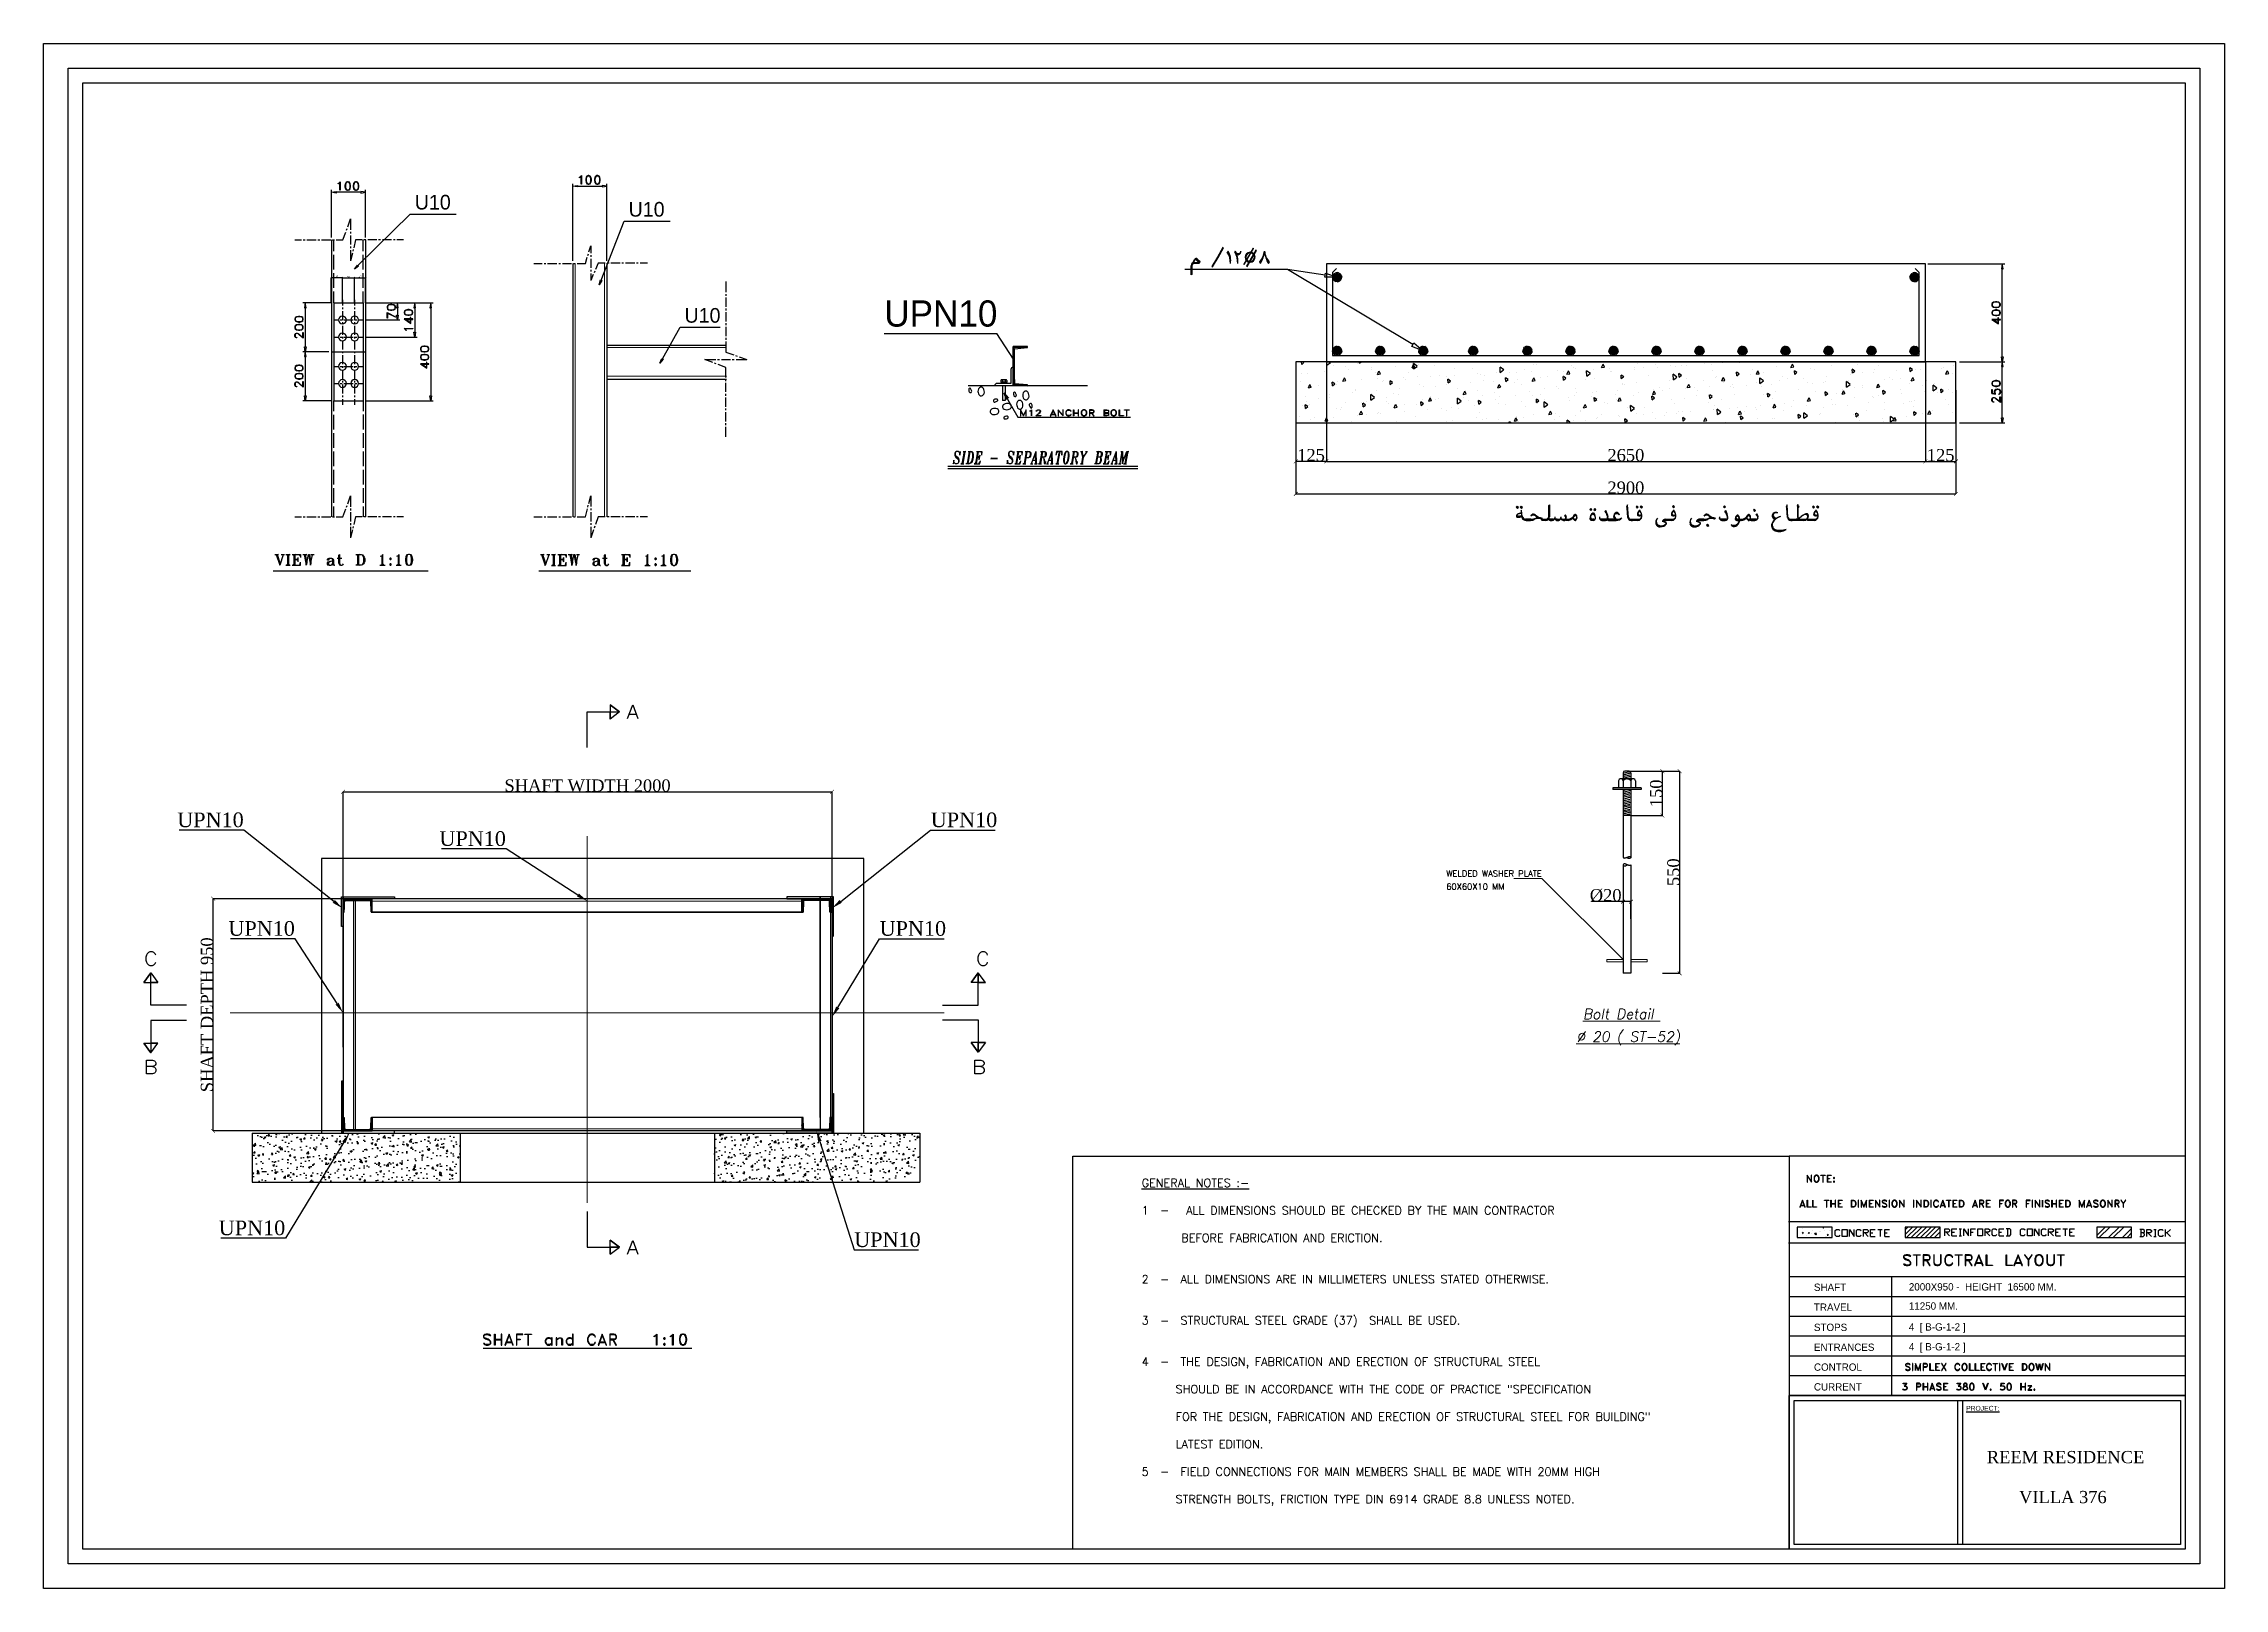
# Model space of a CAD drawing. Header units: millimetres. Extents: x -23396 to 106750, y 116 to 66281.
# Drawn here: x 211 to 44809, y 34682 to 66281 of the extents above; entities that cross this region are included whole.
import ezdxf
from ezdxf import colors
from ezdxf.entities.mleader import LeaderData, LeaderLine
from ezdxf.math import Vec2, Vec3

# ---------------------------------------------------------------- set-up
doc = ezdxf.new("R2010")
doc.units = ezdxf.units.MM
doc.linetypes.add('ACAD_ISO02W100', pattern=[15, 12, -3])
doc.linetypes.add('CENTER', pattern=[50.8, 31.75, -6.35, 6.35, -6.35])
for name, color, linetype, lineweight in [('_HART_SYMBOL_100', 7, 'Continuous', 0), ('CL', 2, 'CENTER', 0), ('DL', 8, 'ACAD_ISO02W100', 0), ('STRUCADTXT', 2, 'Continuous', 13)]:
    doc.layers.add(name, color=color, linetype=linetype, lineweight=lineweight)
for name, color, linetype in [('DET', 222, 'Continuous'), ('S-PLATES', 254, 'Continuous'), ('S-TEXT', 4, 'Continuous')]:
    doc.layers.add(name, color=color, linetype=linetype)
doc.styles.add('Century Gothic$001H0', font='cent.shx')
doc.styles.add('MCG ENG TXT', font='romans.shx')
doc.styles.add('nassar2', font='cent.shx', dxfattribs={"height": 60})
doc.styles.add('ROMANS', font='ROMANS')
doc.styles.add('top', font='cent.shx', dxfattribs={"height": 40})
doc.dimstyles.new('Copy of ISO-25', dxfattribs={"dimtxt": 250, "dimasz": 80, "dimexe": 1.25, "dimexo": 0.625, "dimtad": 1, "dimtxsty": 'Century Gothic$001H0', "dimblk": 'ARCHTICK', "dimcen": 2.5, "dimadec": 0, "dimazin": 0, "dimtfac": 1, "dimtmove": 0, "dimatfit": 3, "dimfxl": 1, "dimarcsym": 0})
doc.dimstyles.new('top', dxfattribs={"dimtxt": 35, "dimasz": 20, "dimexe": 1.25, "dimexo": 0.625, "dimtad": 1, "dimtxsty": 'top', "dimblk": 'OBLIQUE', "dimcen": 2.5, "dimadec": 0, "dimazin": 0, "dimtfac": 1, "dimtmove": 0, "dimatfit": 3, "dimldrblk": 'OBLIQUE', "dimfxl": 1, "dimarcsym": 0})

msp = doc.modelspace()

# ---------------------------------------------------------------- texts
at = {"linetype": 'Continuous', "attachment_point": 1}
for s, width, gutter_width, heights, insert, char_height in [('U10', 72.29517, 2683.265, [0], (7801.458, 63187.834), 300), ('U10', 72.29517, 2683.265, [0], (12174.458, 63041.784), 300), ('U10', 72.29517, 2683.265, [0], (13317.458, 60872.234), 300), ('UPN10', 360.64398, 2683.265, [0], (17403.098, 61028.688), 536.653), ('SHAFT ', 448.71601, 536.653, [150], (36414.974, 40917.024), 150), ('2000X950 -  HEIGHT  16500 MM.', 4263.3633, 536.653, [241.41], (38356.231, 40925.203), 150), ('TRAVEL', 448.71601, 536.653, [150], (36414.974, 40509.97), 150), ('11250 MM.', 4263.3633, 536.653, [241.41], (38356.231, 40532.938), 150), ('STOPS', 448.71601, 536.653, [150], (36414.974, 40097.101), 150), ('ENTRANCES', 448.71601, 536.653, [150], (36414.974, 39690.046), 150), ('4  [ B-G-1-2 ]', 4263.3633, 536.653, [241.41], (38356.231, 40105.191), 150), ('4  [ B-G-1-2 ]', 4263.3633, 536.653, [241.41], (38356.231, 39699.864), 150), ('CONTROL', 448.71601, 536.653, [150], (36414.974, 39283.666), 150), ('CURRENT', 448.71601, 536.653, [150], (36414.974, 38879.366), 150), ('{\\LPROJECT:}', 4263.3633, 536.653, [241.41], (39526.965, 38415.592), 100)]:
    msp.add_mtext_dynamic_manual_height_columns(s, width=width, gutter_width=gutter_width, heights=heights, dxfattribs=dict(at, insert=insert, char_height=char_height))
at = {"insert": (22666.316, 43060.888), "char_height": 168.75, "attachment_point": 1, "style": 'nassar2'}
msp.add_mtext_dynamic_manual_height_columns('{\\Fsimplex9|c0;\\LGENERAL NOTES :-\\P\\l\\P1  -   ALL DIMENSIONS SHOULD BE CHECKED BY THE MAIN CONTRACTOR \\P\\P       BEFORE FABRICATION AND ERICTION.\\P\\P\\P2  -  ALL DIMENSIONS ARE IN MILLIMETERS UNLESS STATED OTHERWISE.\\P\\P\\P3  -  STRUCTURAL STEEL GRADE (37)  SHALL BE USED.\\P\\P\\P4  -  THE DESIGN, FABRICATION AND ERECTION OF STRUCTURAL STEEL \\P\\P      SHOULD BE IN ACCORDANCE WITH THE CODE OF PRACTICE "SPECIFICATION\\P\\P      FOR THE DESIGN, FABRICATION AND ERECTION OF STRUCTURAL STEEL FOR BUILDING"\\P\\P      LATEST EDITION.\\P\\P5  -  FIELD CONNECTIONS FOR MAIN MEMBERS SHALL BE MADE WITH 20MM HIGH \\P\\P      STRENGTH BOLTS, FRICTION TYPE DIN 6914 GRADE 8.8 UNLESS NOTED.}', width=22502.09854, gutter_width=365.625, heights=[9235.567], dxfattribs=at)
at = {"char_height": 250, "attachment_point": 1}
for s, insert in [('{\\Fcent|c0;REEM RESIDENCE}', (39951.115, 37493.367)), ('{\\Fcent|c0;VILLA 376}', (40609.695, 36675.995))]:
    msp.add_mtext_dynamic_manual_height_columns(s, width=102839.56739, gutter_width=1250, heights=[0], dxfattribs=dict(at, insert=insert))
at = {"layer": 'S-TEXT', "style": 'MCG ENG TXT'}
for s, p in [('WELDED WASHER PLATE', (28897.043, 49241.747, 116.954)), ('60X60X10 MM', (28897.043, 48974.772, 116.954))]:
    msp.add_text(s, height=123.87375, dxfattribs=at).set_placement(p)
at = {"layer": 'STRUCADTXT', "color": 4, "linetype": 'ByBlock', "style": 'ROMANS', "oblique": 10}
for s, p in [('%%UBolt Detail ', (31694.821, 46328.756, -59.866)), ('%%U%%C 20 ( ST-52)', (31560.296, 45864.698, 24.058))]:
    msp.add_text(s, height=207.9, dxfattribs=at).set_placement(p)

# ---------------------------------------------------------------- blocks, each defined once
blk = doc.blocks.new('_ArchTick')
at = {"color": 0, "linetype": 'ByBlock', "const_width": 0.15}
blk.add_lwpolyline([(-0.5, -0.5), (0.5, 0.5)], dxfattribs=at)
blk = doc.blocks.new('*D51')
at = {"color": 0, "lineweight": -2, "transparency": 16777216}
for p, q in [((15753, 48790), (3677, 48790)), ((3678, 44040), (3678, 48790)), ((15796, 44040), (3677, 44040))]:
    blk.add_line(p, q, dxfattribs=at)
at = {"layer": 'Defpoints', "color": 0, "transparency": 16777216}
for p in [(3678, 48790), (15753, 48790), (15797, 44040)]:
    blk.add_point(p, dxfattribs=at)
at = {"color": 0, "lineweight": -2, "transparency": 16777216, "xscale": 80, "yscale": 80, "zscale": 80}
for p, rotation in [((3678, 48790), 90), ((3678, 44040), 270)]:
    blk.add_blockref('_ArchTick', p, dxfattribs=dict(at, rotation=rotation))
at = {"color": 0, "transparency": 16777216, "insert": (3552, 46415), "char_height": 250, "attachment_point": 5, "rotation": 90, "style": 'Century Gothic$001H0'}
blk.add_mtext('SHAFT DEPTH 950', dxfattribs=at)
blk = doc.blocks.new('*D55')
at = {"color": 0, "lineweight": -2, "transparency": 16777216}
for p, q in [((6335, 45751), (6335, 50977)), ((6335, 50976), (16335, 50976)), ((16335, 46374), (16335, 50977))]:
    blk.add_line(p, q, dxfattribs=at)
at = {"layer": 'Defpoints', "color": 0, "transparency": 16777216}
for p in [(16335, 50976), (16335, 46373), (6335, 45751)]:
    blk.add_point(p, dxfattribs=at)
at = {"color": 0, "lineweight": -2, "transparency": 16777216, "xscale": 80, "yscale": 80, "zscale": 80, "rotation": 180}
blk.add_blockref('_ArchTick', (6335, 50976), dxfattribs=at)
at = {"color": 0, "lineweight": -2, "transparency": 16777216, "xscale": 80, "yscale": 80, "zscale": 80}
blk.add_blockref('_ArchTick', (16335, 50976), dxfattribs=at)
at = {"color": 0, "transparency": 16777216, "insert": (11335, 51102), "char_height": 250, "attachment_point": 5, "style": 'Century Gothic$001H0'}
blk.add_mtext('SHAFT WIDTH 2000', dxfattribs=at)
blk = doc.blocks.new('*D56')
at = {"color": 0, "lineweight": -2, "transparency": 16777216}
for p, q in [((25819, 58523), (25819, 57070)), ((39319, 58523), (39319, 57070)), ((25819, 57071), (39319, 57071))]:
    blk.add_line(p, q, dxfattribs=at)
at = {"layer": 'Defpoints', "color": 0, "transparency": 16777216}
for p in [(25819, 58524), (39319, 58524), (39319, 57071)]:
    blk.add_point(p, dxfattribs=at)
at = {"color": 0, "lineweight": -2, "transparency": 16777216, "xscale": 80, "yscale": 80, "zscale": 80, "rotation": 180}
blk.add_blockref('_ArchTick', (25819, 57071), dxfattribs=at)
at = {"color": 0, "lineweight": -2, "transparency": 16777216, "xscale": 80, "yscale": 80, "zscale": 80}
blk.add_blockref('_ArchTick', (39319, 57071), dxfattribs=at)
at = {"color": 0, "transparency": 16777216, "insert": (32569, 57197), "char_height": 250, "attachment_point": 5, "style": 'Century Gothic$001H0'}
blk.add_mtext('2900', dxfattribs=at)
blk = doc.blocks.new('*D57')
at = {"color": 0, "lineweight": -2, "transparency": 16777216}
for p, q in [((26444, 59774), (26444, 57735)), ((38695, 59774), (38695, 57735)), ((26444, 57736), (38695, 57736))]:
    blk.add_line(p, q, dxfattribs=at)
at = {"layer": 'Defpoints', "color": 0, "transparency": 16777216}
for p in [(26444, 59775), (38695, 59775), (38695, 57736)]:
    blk.add_point(p, dxfattribs=at)
at = {"color": 0, "lineweight": -2, "transparency": 16777216, "xscale": 80, "yscale": 80, "zscale": 80, "rotation": 180}
blk.add_blockref('_ArchTick', (26444, 57736), dxfattribs=at)
at = {"color": 0, "lineweight": -2, "transparency": 16777216, "xscale": 80, "yscale": 80, "zscale": 80}
blk.add_blockref('_ArchTick', (38695, 57736), dxfattribs=at)
at = {"color": 0, "transparency": 16777216, "insert": (32569, 57862), "char_height": 250, "attachment_point": 5, "style": 'Century Gothic$001H0'}
blk.add_mtext('2650', dxfattribs=at)
blk = doc.blocks.new('*D58')
at = {"color": 0, "lineweight": -2, "transparency": 16777216}
for p, q in [((26444, 59774), (26444, 57735)), ((25819, 59605), (25819, 57735)), ((26444, 57736), (25819, 57736))]:
    blk.add_line(p, q, dxfattribs=at)
at = {"layer": 'Defpoints', "color": 0, "transparency": 16777216}
for p in [(26444, 59775), (25819, 59606), (25819, 57736)]:
    blk.add_point(p, dxfattribs=at)
at = {"color": 0, "lineweight": -2, "transparency": 16777216, "xscale": 80, "yscale": 80, "zscale": 80, "rotation": 180}
blk.add_blockref('_ArchTick', (25819, 57736), dxfattribs=at)
at = {"color": 0, "lineweight": -2, "transparency": 16777216, "xscale": 80, "yscale": 80, "zscale": 80}
blk.add_blockref('_ArchTick', (26444, 57736), dxfattribs=at)
at = {"color": 0, "transparency": 16777216, "insert": (26131, 57862), "char_height": 250, "attachment_point": 5, "style": 'Century Gothic$001H0'}
blk.add_mtext('125', dxfattribs=at)
blk = doc.blocks.new('*D52')
at = {"color": 0, "lineweight": -2, "transparency": 16777216}
for p, q in [((38695, 59774), (38695, 57735)), ((39319, 59189), (39319, 57735)), ((38695, 57736), (39319, 57736))]:
    blk.add_line(p, q, dxfattribs=at)
at = {"layer": 'Defpoints', "color": 0, "transparency": 16777216}
for p in [(38695, 59775), (39319, 59189), (39319, 57736)]:
    blk.add_point(p, dxfattribs=at)
at = {"color": 0, "lineweight": -2, "transparency": 16777216, "xscale": 80, "yscale": 80, "zscale": 80, "rotation": 180}
blk.add_blockref('_ArchTick', (38695, 57736), dxfattribs=at)
at = {"color": 0, "lineweight": -2, "transparency": 16777216, "xscale": 80, "yscale": 80, "zscale": 80}
blk.add_blockref('_ArchTick', (39319, 57736), dxfattribs=at)
at = {"color": 0, "transparency": 16777216, "insert": (39007, 57862), "char_height": 250, "attachment_point": 5, "style": 'Century Gothic$001H0'}
blk.add_mtext('125', dxfattribs=at)
blk = doc.blocks.new('_Oblique')
at = {"color": 0, "linetype": 'ByBlock', "lineweight": -2}
blk.add_line((-0.5, -0.5), (0.5, 0.5), dxfattribs=at)
blk = doc.blocks.new('*D61')
at = {"color": 0, "linetype": 'Continuous', "lineweight": -2, "transparency": 16777216}
for p, q in [((6322, 61043), (6322, 61489)), ((6322, 61488), (6572, 61488)), ((6572, 61043), (6572, 61489))]:
    blk.add_line(p, q, dxfattribs=at)
at = {"layer": 'Defpoints', "color": 0, "linetype": 'Continuous', "transparency": 16777216}
for p in [(6572, 61488), (6322, 61043), (6572, 61043)]:
    blk.add_point(p, dxfattribs=at)
at = {"color": 0, "linetype": 'Continuous', "lineweight": -2, "transparency": 16777216, "xscale": 20, "yscale": 20, "zscale": 20, "rotation": 180}
blk.add_blockref('_Oblique', (6322, 61488), dxfattribs=at)
at = {"color": 0, "linetype": 'Continuous', "lineweight": -2, "transparency": 16777216, "xscale": 20, "yscale": 20, "zscale": 20}
blk.add_blockref('_Oblique', (6572, 61488), dxfattribs=at)
at = {"color": 0, "linetype": 'Continuous', "transparency": 16777216, "insert": (6447, 61508), "char_height": 40, "attachment_point": 5, "style": 'top'}
blk.add_mtext('50', dxfattribs=at)
blk = doc.blocks.new('*D62')
at = {"color": 0, "linetype": 'Continuous', "lineweight": -2, "transparency": 16777216}
for p, q in [((6095, 60978), (6095, 61492)), ((6322, 61491), (6095, 61491)), ((6322, 60978), (6322, 61492))]:
    blk.add_line(p, q, dxfattribs=at)
at = {"layer": 'Defpoints', "color": 0, "linetype": 'Continuous', "transparency": 16777216}
for p in [(6095, 61491), (6095, 60977), (6322, 60977)]:
    blk.add_point(p, dxfattribs=at)
at = {"color": 0, "linetype": 'Continuous', "lineweight": -2, "transparency": 16777216, "xscale": 20, "yscale": 20, "zscale": 20, "rotation": 180}
blk.add_blockref('_Oblique', (6095, 61491), dxfattribs=at)
at = {"color": 0, "linetype": 'Continuous', "lineweight": -2, "transparency": 16777216, "xscale": 20, "yscale": 20, "zscale": 20}
blk.add_blockref('_Oblique', (6322, 61491), dxfattribs=at)
at = {"color": 0, "linetype": 'Continuous', "transparency": 16777216, "insert": (6208, 61511), "char_height": 40, "attachment_point": 5, "style": 'top'}
blk.add_mtext('45', dxfattribs=at)
blk = doc.blocks.new('*D54')
at = {"color": 0, "linetype": 'Continuous', "lineweight": -2, "transparency": 16777216}
for p, q in [((6569, 60978), (6569, 61492)), ((6569, 61491), (6796, 61491)), ((6796, 60978), (6796, 61492))]:
    blk.add_line(p, q, dxfattribs=at)
at = {"layer": 'Defpoints', "color": 0, "linetype": 'Continuous', "transparency": 16777216}
for p in [(6796, 61491), (6569, 60977), (6796, 60977)]:
    blk.add_point(p, dxfattribs=at)
at = {"color": 0, "linetype": 'Continuous', "lineweight": -2, "transparency": 16777216, "xscale": 20, "yscale": 20, "zscale": 20, "rotation": 180}
blk.add_blockref('_Oblique', (6569, 61491), dxfattribs=at)
at = {"color": 0, "linetype": 'Continuous', "lineweight": -2, "transparency": 16777216, "xscale": 20, "yscale": 20, "zscale": 20}
blk.add_blockref('_Oblique', (6796, 61491), dxfattribs=at)
at = {"color": 0, "linetype": 'Continuous', "transparency": 16777216, "insert": (6683, 61511), "char_height": 40, "attachment_point": 5, "style": 'top'}
blk.add_mtext('45', dxfattribs=at)
blk = doc.blocks.new('*D59')
at = {"color": 0, "lineweight": -2, "transparency": 16777216}
for p, q in [((32511, 48730), (31880, 48730)), ((32511, 48731), (32511, 48731)), ((32673, 48730), (32511, 48730)), ((32673, 48375), (32673, 48731))]:
    blk.add_line(p, q, dxfattribs=at)
at = {"layer": 'Defpoints', "color": 0, "transparency": 16777216}
for p in [(32511, 48730, 213), (32511, 48730), (32673, 48374, 213)]:
    blk.add_point(p, dxfattribs=at)
at = {"color": 0, "lineweight": -2, "transparency": 16777216, "xscale": 80, "yscale": 80, "zscale": 80, "rotation": 180}
blk.add_blockref('_ArchTick', (32511, 48730), dxfattribs=at)
at = {"color": 0, "lineweight": -2, "transparency": 16777216, "xscale": 80, "yscale": 80, "zscale": 80}
blk.add_blockref('_ArchTick', (32673, 48730), dxfattribs=at)
at = {"color": 0, "transparency": 16777216, "insert": (32156, 48856), "char_height": 250, "attachment_point": 5, "style": 'Century Gothic$001H0'}
blk.add_mtext('%%C20', dxfattribs=at)
blk = doc.blocks.new('*D60')
at = {"color": 0, "lineweight": -2, "transparency": 16777216}
for p, q in [((32640, 51399), (33317, 51399)), ((33316, 50491), (33316, 51399)), ((32673, 50491), (33317, 50491))]:
    blk.add_line(p, q, dxfattribs=at)
at = {"layer": 'Defpoints', "color": 0, "transparency": 16777216}
for p in [(32640, 51399), (33316, 51399), (32673, 50491, -333)]:
    blk.add_point(p, dxfattribs=at)
at = {"color": 0, "lineweight": -2, "transparency": 16777216, "xscale": 80, "yscale": 80, "zscale": 80}
for p, rotation in [((33316, 51399), 90), ((33316, 50491), 270)]:
    blk.add_blockref('_ArchTick', p, dxfattribs=dict(at, rotation=rotation))
at = {"color": 0, "transparency": 16777216, "insert": (33190, 50945), "char_height": 250, "attachment_point": 5, "rotation": 90, "style": 'Century Gothic$001H0'}
blk.add_mtext('150', dxfattribs=at)
blk = doc.blocks.new('*D53')
at = {"color": 0, "lineweight": -2, "transparency": 16777216}
for p, q in [((33318, 51399), (33670, 51399)), ((33668, 51399), (33668, 47264)), ((33318, 47264), (33670, 47264))]:
    blk.add_line(p, q, dxfattribs=at)
at = {"layer": 'Defpoints', "color": 0, "transparency": 16777216}
for p in [(33317, 51399, -93), (33317, 47264, -93), (33668, 47264)]:
    blk.add_point(p, dxfattribs=at)
at = {"color": 0, "lineweight": -2, "transparency": 16777216, "xscale": 80, "yscale": 80, "zscale": 80}
for p, rotation in [((33668, 51399), 90), ((33668, 47264), 270)]:
    blk.add_blockref('_ArchTick', p, dxfattribs=dict(at, rotation=rotation))
at = {"color": 0, "transparency": 16777216, "insert": (33543, 49332), "char_height": 250, "attachment_point": 5, "rotation": 90, "style": 'Century Gothic$001H0'}
blk.add_mtext('\\A1;550', dxfattribs=at)

# ---------------------------------------------------------------- dimensions: what is measured, and where the dimension line sits
at = {"linetype": 'Continuous'}
dim = msp.add_linear_dim(base=(6095.253, 61490.692), p1=(6321.703, 60977.228), p2=(6095.253, 60977.228), text='45', dimstyle='top', dxfattribs=at)
dim.commit()
dim.dimension.update_dxf_attribs({"geometry": '*D62', "text_midpoint": (6208.478, 61511.317)})
dim = msp.add_linear_dim(base=(6571.503, 61487.567), p1=(6321.703, 61042.828), p2=(6571.503, 61042.828), text='50', dimstyle='top', dxfattribs=at)
dim.commit()
dim.dimension.update_dxf_attribs({"geometry": '*D61', "text_midpoint": (6446.603, 61487.567), "dimtype": 160})
dim = msp.add_linear_dim(base=(6795.903, 61490.692), p1=(6569.453, 60977.228), p2=(6795.903, 60977.228), angle=180, text='45', dimstyle='top', dxfattribs=at)
dim.commit()
dim.dimension.update_dxf_attribs({"geometry": '*D54', "text_midpoint": (6682.678, 61511.317)})
dim = msp.add_linear_dim(base=(25819.152, 57736.484), p1=(26443.602, 59774.978), p2=(25819.152, 59606.083), text='125', dimstyle='Copy of ISO-25', override={"dimtmove": 1})
dim.commit()
dim.dimension.update_dxf_attribs({"geometry": '*D58', "text_midpoint": (26131.377, 57862.109)})
for base, p1, p2, text, picture, middle in [((38694.852, 57736.484), (26443.602, 59774.978), (38694.852, 59774.978), '2650', '*D57', (32569.227, 57862.109)), ((39319.252, 57070.975), (25819.152, 58524.028), (39319.252, 58524.028), '2900', '*D56', (32569.202, 57196.6)), ((16334.915, 50976.212), (6334.91, 45750.731), (16334.915, 46373.166), 'SHAFT WIDTH 2000', '*D55', (11334.912, 51101.837)), ((32511.268, 48730.196, -96.233), (32672.702, 48374.3, 116.954), (32511.268, 48730.196, 116.954), '%%C20', '*D59', (32155.643, 48855.821, -96.233))]:
    dim = msp.add_linear_dim(base=base, p1=p1, p2=p2, text=text, dimstyle='Copy of ISO-25')
    dim.commit()
    dim.dimension.update_dxf_attribs({"geometry": picture, "text_midpoint": middle})
dim = msp.add_linear_dim(base=(39319.302, 57736.484), p1=(38694.852, 59774.978), p2=(39319.302, 59189.459), angle=180, text='125', dimstyle='Copy of ISO-25', override={"dimtmove": 1})
dim.commit()
dim.dimension.update_dxf_attribs({"geometry": '*D52', "text_midpoint": (39007.077, 57862.109)})
for base, p1, p2, text, picture, middle in [((33315.575, 51399.343, 24.058), (32672.702, 50490.683, -309.42), (32639.615, 51399.343, 24.058), '150', '*D60', (33189.95, 50945.013, 24.058)), ((33668.329, 47263.772, 116.954), (33317.15, 51399.343, 24.058), (33317.15, 47263.772, 24.058), '\\A1;550', '*D53', (33542.704, 49331.557, 116.954)), ((3678.074, 48789.741), (15797.025, 44039.741), (15753.338, 48789.741), 'SHAFT DEPTH 950', '*D51', (3552.449, 46414.741))]:
    dim = msp.add_linear_dim(base=base, p1=p1, p2=p2, angle=90, text=text, dimstyle='Copy of ISO-25')
    dim.commit()
    dim.dimension.update_dxf_attribs({"geometry": picture, "text_midpoint": middle})

# ---------------------------------------------------------------- hatches: boundary and pattern name
at = {"linetype": 'Continuous'}
h = msp.add_hatch(dxfattribs=at)
h.set_pattern_fill('ANSI31', color=4, scale=5)
h.set_pattern_definition([(45, (356250.9689, 1082318.335), (-0.44194173824, 0.44194173824), [])])
h.paths.add_polyline_path([(6334.91, 48511.891), (6358.195, 48511.891), (6366.59, 48727.791), (6366.59, 48732.041), (6368.745, 48736.241), (6370.875, 48740.491), (6373.01, 48744.741), (6375.075, 48746.841), (6379.345, 48748.991), (6383.54, 48751.041), (6387.83, 48753.191), (6392.025, 48753.191), (6876.745, 48753.191), (6880.94, 48753.191), (6885.23, 48751.041), (6889.425, 48748.991), (6893.695, 48746.841), (6895.76, 48744.741), (6897.895, 48740.491), (6900.025, 48736.241), (6900.045, 48727.791), (6908.51, 48511.891), (6931.795, 48511.891), (6931.795, 48784.941), (6343.31, 48784.941), (6341.245, 48782.841), (6339.11, 48782.841), (6336.975, 48780.691), (6334.91, 48778.641)])
h = msp.add_hatch(dxfattribs=at)
h.set_pattern_fill('ANSI31', color=4, scale=5)
h.set_pattern_definition([(45, (357443.5189, 1082318.335), (-0.44194173824, 0.44194173824), [])])
h.paths.add_polyline_path([(16315.8, 48511.891), (16292.515, 48511.891), (16284.12, 48727.791), (16284.12, 48732.041), (16281.965, 48736.241), (16279.835, 48740.491), (16277.7, 48744.741), (16275.635, 48746.841), (16271.365, 48748.991), (16267.17, 48751.041), (16262.88, 48753.191), (16258.685, 48753.191), (15773.965, 48753.191), (15769.77, 48753.191), (15765.48, 48751.041), (15761.285, 48748.991), (15757.015, 48746.841), (15754.95, 48744.741), (15752.815, 48740.491), (15750.685, 48736.241), (15750.665, 48727.791), (15742.2, 48511.891), (15718.915, 48511.891), (15718.915, 48784.941), (16307.4, 48784.941), (16309.465, 48782.841), (16311.6, 48782.841), (16313.735, 48780.691), (16315.8, 48778.641)])
h = msp.add_hatch(dxfattribs=at)
h.set_pattern_fill('ANSI31', color=4, scale=5)
h.set_pattern_definition([(45, (356250.9689, 1088037.895), (-0.44194173824, 0.44194173824), [])])
h.paths.add_polyline_path([(6334.91, 44312.791), (6358.195, 44312.791), (6366.59, 44096.891), (6366.59, 44092.641), (6368.745, 44088.441), (6370.875, 44084.191), (6373.01, 44079.941), (6375.075, 44077.841), (6379.345, 44075.691), (6383.54, 44073.641), (6387.83, 44071.491), (6392.025, 44071.491), (6876.745, 44071.491), (6880.94, 44071.491), (6885.23, 44073.641), (6889.425, 44075.691), (6893.695, 44077.841), (6895.76, 44079.941), (6897.895, 44084.191), (6900.025, 44088.441), (6900.045, 44096.891), (6908.51, 44312.791), (6931.795, 44312.791), (6931.795, 44039.741), (6343.31, 44039.741), (6341.245, 44041.841), (6339.11, 44041.841), (6336.975, 44043.991), (6334.91, 44046.041)])
h = msp.add_hatch(dxfattribs=at)
h.set_pattern_fill('ANSI31', color=4, scale=5)
h.set_pattern_definition([(45, (357443.5189, 1088037.895), (-0.44194173824, 0.44194173824), [])])
h.paths.add_polyline_path([(16315.8, 44312.791), (16292.515, 44312.791), (16284.12, 44096.891), (16284.12, 44092.641), (16281.965, 44088.441), (16279.835, 44084.191), (16277.7, 44079.941), (16275.635, 44077.841), (16271.365, 44075.691), (16267.17, 44073.641), (16262.88, 44071.491), (16258.685, 44071.491), (15773.965, 44071.491), (15769.77, 44071.491), (15765.48, 44073.641), (15761.285, 44075.691), (15757.015, 44077.841), (15754.95, 44079.941), (15752.815, 44084.191), (15750.685, 44088.441), (15750.665, 44096.891), (15742.2, 44312.791), (15718.915, 44312.791), (15718.915, 44039.741), (16307.4, 44039.741), (16309.465, 44041.841), (16311.6, 44041.841), (16313.735, 44043.991), (16315.8, 44046.041)])
h = msp.add_hatch()
h.set_pattern_fill('AR-CONC', color=4, scale=2)
h.paths.add_polyline_path([(4473.921, 43993.141), (4473.921, 42993.141), (8728.522, 42993.141), (8728.522, 43993.141)])
h = msp.add_hatch()
h.set_pattern_fill('AR-CONC', color=4, scale=2)
h.paths.add_polyline_path([(18130.528, 42993.141), (18130.528, 43993.141), (13928.522, 43993.141), (13928.522, 42993.141)])

# ---------------------------------------------------------------- linework, layer by layer
at = {"color": 0}
for p, q in [((1011.055, 35481.977), (1011.055, 65481.328)), ((1011.055, 65481.328), (44008.845, 65481.328)), ((44008.845, 65481.328), (44008.845, 35481.977)), ((6232.853, 63421.978), (6249.803, 63428.328)), ((6249.803, 63421.978), (6232.853, 63413.528)), ((6232.853, 63413.528), (6232.853, 63421.978)), ((6249.803, 63428.328), (6275.153, 63453.728)), ((6266.753, 63436.778), (6249.803, 63421.978)), ((6266.753, 63280.178), (6266.753, 63436.778)), ((6275.153, 63453.728), (6275.153, 63280.178)), ((6382.195, 63421.978), (6373.695, 63379.628)), ((6373.695, 63379.628), (6373.695, 63354.228)), ((6373.695, 63354.228), (6382.195, 63311.928)), ((6399.145, 63445.278), (6382.195, 63421.978)), ((6390.645, 63421.978), (6382.195, 63379.628)), ((6382.195, 63379.628), (6382.195, 63354.228)), ((6382.195, 63354.228), (6390.645, 63311.928)), ((6407.595, 63445.278), (6390.645, 63421.978)), ((6424.495, 63453.728), (6399.145, 63445.278)), ((6424.495, 63445.278), (6399.145, 63436.778)), ((6441.445, 63453.728), (6424.495, 63453.728)), ((6441.445, 63445.278), (6424.495, 63445.278)), ((6464.695, 63445.278), (6441.445, 63453.728)), ((6464.695, 63436.778), (6441.445, 63445.278)), ((6473.195, 63421.978), (6456.245, 63445.278)), ((6481.645, 63421.978), (6464.695, 63445.278)), ((6481.645, 63379.628), (6473.195, 63421.978)), ((6473.195, 63311.928), (6481.645, 63354.228)), ((6490.145, 63379.628), (6481.645, 63421.978)), ((6481.645, 63354.228), (6481.645, 63379.628)), ((6481.645, 63311.928), (6490.145, 63354.228)), ((6490.145, 63354.228), (6490.145, 63379.628)), ((6550.353, 63421.978), (6541.853, 63379.628)), ((6541.853, 63379.628), (6541.853, 63354.228)), ((6541.853, 63354.228), (6550.353, 63311.928)), ((6567.303, 63445.278), (6550.353, 63421.978)), ((6558.803, 63421.978), (6550.353, 63379.628)), ((6550.353, 63379.628), (6550.353, 63354.228)), ((6550.353, 63354.228), (6558.803, 63311.928)), ((6575.753, 63445.278), (6558.803, 63421.978)), ((6592.653, 63453.728), (6567.303, 63445.278)), ((6592.653, 63445.278), (6567.303, 63436.778)), ((6609.603, 63453.728), (6592.653, 63453.728)), ((6609.603, 63445.278), (6592.653, 63445.278)), ((6632.853, 63445.278), (6609.603, 63453.728)), ((6632.853, 63436.778), (6609.603, 63445.278)), ((6641.353, 63421.978), (6624.403, 63445.278)), ((6649.803, 63421.978), (6632.853, 63445.278)), ((6649.803, 63379.628), (6641.353, 63421.978)), ((6641.353, 63311.928), (6649.803, 63354.228)), ((6658.303, 63379.628), (6649.803, 63421.978)), ((6649.803, 63354.228), (6649.803, 63379.628)), ((6649.803, 63311.928), (6658.303, 63354.228)), ((6658.303, 63354.228), (6658.303, 63379.628)), ((11031.303, 61836.578), (11031.303, 63415.628)), ((11031.303, 63366.928), (11130.803, 63381.778)), ((11130.803, 63350.028), (11031.303, 63366.928)), ((11130.803, 63350.028), (11031.303, 63366.928)), ((11130.803, 63381.778), (11130.803, 63350.028)), ((11130.803, 63381.778), (11130.803, 63350.028)), ((11130.803, 63366.928), (11632.453, 63366.928)), ((11168.903, 63546.878), (11185.853, 63555.328)), ((11185.853, 63546.878), (11168.903, 63538.378)), ((11168.903, 63538.378), (11168.903, 63546.878)), ((11185.853, 63555.328), (11211.253, 63580.728)), ((11202.803, 63563.778), (11185.853, 63546.878)), ((11202.803, 63405.028), (11202.803, 63563.778)), ((11211.253, 63405.028), (11202.803, 63405.028)), ((11211.253, 63580.728), (11211.253, 63405.028)), ((11305.305, 63546.878), (11296.805, 63506.628)), ((11296.805, 63506.628), (11296.805, 63481.228)), ((11296.805, 63481.228), (11305.305, 63438.928)), ((11322.255, 63572.278), (11305.305, 63546.878)), ((11313.755, 63546.878), (11305.305, 63506.628)), ((11305.305, 63506.628), (11305.305, 63481.228)), ((11305.305, 63481.228), (11313.755, 63438.928)), ((11305.305, 63438.928), (11322.255, 63413.528)), ((11330.705, 63572.278), (11313.755, 63546.878)), ((11313.755, 63438.928), (11330.705, 63413.528)), ((11345.555, 63580.728), (11322.255, 63572.278)), ((11345.555, 63572.278), (11322.255, 63563.778)), ((11322.255, 63421.978), (11345.555, 63413.528)), ((11322.255, 63413.528), (11345.555, 63405.028)), ((11362.505, 63580.728), (11345.555, 63580.728)), ((11362.505, 63572.278), (11345.555, 63572.278)), ((11345.555, 63413.528), (11362.505, 63413.528)), ((11345.555, 63405.028), (11362.505, 63405.028)), ((11387.855, 63572.278), (11362.505, 63580.728)), ((11387.855, 63563.778), (11362.505, 63572.278)), ((11362.505, 63413.528), (11387.855, 63421.978)), ((11362.505, 63405.028), (11387.855, 63413.528)), ((11396.305, 63546.878), (11379.355, 63572.278)), ((11379.355, 63413.528), (11396.305, 63438.928)), ((11404.805, 63546.878), (11387.855, 63572.278)), ((11387.855, 63413.528), (11404.805, 63438.928)), ((11404.805, 63506.628), (11396.305, 63546.878)), ((11396.305, 63438.928), (11404.805, 63481.228)), ((11413.255, 63506.628), (11404.805, 63546.878)), ((11404.805, 63481.228), (11404.805, 63506.628)), ((11404.805, 63438.928), (11413.255, 63481.228)), ((11413.255, 63481.228), (11413.255, 63506.628)), ((11486.403, 63546.878), (11477.903, 63506.628)), ((11477.903, 63506.628), (11477.903, 63481.228)), ((11477.903, 63481.228), (11486.403, 63438.928)), ((11503.353, 63572.278), (11486.403, 63546.878)), ((11494.853, 63546.878), (11486.403, 63506.628)), ((11486.403, 63506.628), (11486.403, 63481.228)), ((11486.403, 63481.228), (11494.853, 63438.928)), ((11486.403, 63438.928), (11503.353, 63413.528)), ((11511.803, 63572.278), (11494.853, 63546.878)), ((11494.853, 63438.928), (11511.803, 63413.528)), ((11526.653, 63580.728), (11503.353, 63572.278)), ((11526.653, 63572.278), (11503.353, 63563.778)), ((11503.353, 63421.978), (11526.653, 63413.528)), ((11503.353, 63413.528), (11526.653, 63405.028)), ((11543.603, 63580.728), (11526.653, 63580.728)), ((11543.603, 63572.278), (11526.653, 63572.278)), ((11526.653, 63413.528), (11543.603, 63413.528)), ((11526.653, 63405.028), (11543.603, 63405.028)), ((11568.953, 63572.278), (11543.603, 63580.728)), ((11568.953, 63563.778), (11543.603, 63572.278)), ((11543.603, 63413.528), (11568.953, 63421.978)), ((11543.603, 63405.028), (11568.953, 63413.528)), ((11577.403, 63546.878), (11560.453, 63572.278)), ((11560.453, 63413.528), (11577.403, 63438.928)), ((11585.903, 63546.878), (11568.953, 63572.278)), ((11568.953, 63413.528), (11585.903, 63438.928)), ((11585.903, 63506.628), (11577.403, 63546.878)), ((11577.403, 63438.928), (11585.903, 63481.228)), ((11594.353, 63506.628), (11585.903, 63546.878)), ((11585.903, 63481.228), (11585.903, 63506.628)), ((11585.903, 63438.928), (11594.353, 63481.228)), ((11594.353, 63481.228), (11594.353, 63506.628)), ((11632.453, 63381.778), (11632.453, 63350.028)), ((11632.453, 63381.778), (11632.453, 63350.028)), ((11731.953, 63366.928), (11632.453, 63381.778)), ((11632.453, 63350.028), (11731.953, 63366.928)), ((11632.453, 63350.028), (11731.953, 63366.928)), ((11731.953, 61836.578), (11731.953, 63415.628)), ((6095.253, 62314.978), (6095.253, 63288.628)), ((6095.253, 63239.928), (6196.853, 63256.878)), ((6196.853, 63223.028), (6095.253, 63239.928)), ((6196.853, 63223.028), (6095.253, 63239.928)), ((6196.853, 63256.878), (6196.853, 63223.028)), ((6196.853, 63256.878), (6196.853, 63223.028)), ((6696.403, 63239.928), (6196.853, 63239.928)), ((6275.153, 63280.178), (6266.753, 63280.178)), ((6382.195, 63311.928), (6399.145, 63288.628)), ((6390.645, 63311.928), (6407.595, 63288.628)), ((6399.145, 63294.978), (6424.495, 63288.628)), ((6399.145, 63288.628), (6424.495, 63280.178)), ((6424.495, 63288.628), (6441.445, 63288.628)), ((6424.495, 63280.178), (6441.445, 63280.178)), ((6441.445, 63288.628), (6464.695, 63294.978)), ((6441.445, 63280.178), (6464.695, 63288.628)), ((6456.245, 63288.628), (6473.195, 63311.928)), ((6464.695, 63288.628), (6481.645, 63311.928)), ((6550.353, 63311.928), (6567.303, 63288.628)), ((6558.803, 63311.928), (6575.753, 63288.628)), ((6567.303, 63294.978), (6592.653, 63288.628)), ((6567.303, 63288.628), (6592.653, 63280.178)), ((6592.653, 63288.628), (6609.603, 63288.628)), ((6592.653, 63280.178), (6609.603, 63280.178)), ((6609.603, 63288.628), (6632.853, 63294.978)), ((6609.603, 63280.178), (6632.853, 63288.628)), ((6624.403, 63288.628), (6641.353, 63311.928)), ((6632.853, 63288.628), (6649.803, 63311.928)), ((6696.403, 63256.878), (6696.403, 63223.028)), ((6696.403, 63256.878), (6696.403, 63223.028)), ((6795.903, 63239.928), (6696.403, 63256.878)), ((6696.403, 63223.028), (6795.903, 63239.928)), ((6696.403, 63223.028), (6795.903, 63239.928)), ((6795.903, 62314.978), (6795.903, 63288.628)), ((6402.203, 62463.128), (6417.003, 62496.978)), ((6429.703, 62532.978), (6488.953, 62695.978)), ((6488.953, 62695.978), (6488.953, 62471.578)), ((6639.203, 61739.228), (7710.303, 62795.428)), ((7710.303, 62795.428), (8650.053, 62795.428)), ((11611.303, 61442.878), (12083.303, 62649.378)), ((12083.303, 62649.378), (13023.103, 62649.378)), ((5350.203, 62264.178), (5483.503, 62264.178)), ((5521.603, 62264.178), (5559.753, 62264.178)), ((5595.703, 62264.178), (5784.053, 62264.178)), ((5822.153, 62264.178), (5858.203, 62264.178)), ((5896.303, 62264.178), (6084.703, 62264.178)), ((6095.253, 62264.178), (6095.253, 56602.078)), ((6120.653, 62264.178), (6158.753, 62264.178)), ((6146.103, 62033.428), (6146.103, 62264.178)), ((6196.853, 62264.178), (6330.203, 62264.178)), ((6330.203, 62264.178), (6389.453, 62427.128)), ((6488.953, 62433.478), (6488.953, 62395.378)), ((6488.953, 62359.428), (6488.953, 62171.028)), ((6488.953, 62132.928), (6488.953, 62096.928)), ((6488.953, 62058.828), (6488.953, 61834.478)), ((6527.053, 61995.328), (6488.953, 61834.478)), ((6544.003, 62069.428), (6535.503, 62033.428)), ((6590.553, 62266.278), (6552.453, 62105.428)), ((6726.053, 62266.278), (6590.553, 62266.278)), ((6745.053, 62033.428), (6745.053, 62266.278)), ((6800.103, 62266.278), (6762.003, 62266.278)), ((6795.903, 62266.278), (6795.903, 56602.078)), ((7024.453, 62266.278), (6838.203, 62266.278)), ((7100.653, 62266.278), (7062.553, 62266.278)), ((7325.053, 62266.278), (7138.753, 62266.278)), ((7401.253, 62266.278), (7363.153, 62266.278)), ((7572.703, 62266.278), (7437.253, 62266.278)), ((11361.553, 62018.628), (11399.653, 62141.378)), ((11399.653, 62141.378), (11399.653, 61993.228)), ((24329.052, 62109.628), (24216.852, 61914.928)), ((24229.552, 61908.578), (24341.752, 62103.278)), ((24341.752, 62103.278), (24329.052, 62109.628)), ((24432.752, 62035.578), (24415.802, 62010.178)), ((24580.902, 62035.578), (24566.102, 62010.178)), ((24945.002, 62096.928), (24849.752, 61931.828)), ((24856.102, 61927.628), (24951.352, 62092.728)), ((25004.252, 62058.828), (24909.002, 61893.728)), ((24917.452, 61887.378), (25012.702, 62052.478)), ((24951.352, 62092.728), (24945.002, 62096.928)), ((25012.702, 62052.478), (25004.252, 62058.828)), ((6146.103, 61658.778), (6146.103, 61959.378)), ((6146.103, 61284.128), (6146.103, 61582.578)), ((6569.403, 61669.378), (6628.653, 61751.928)), ((6569.403, 61669.378), (6628.653, 61751.928)), ((6651.953, 61728.628), (6569.403, 61669.378)), ((6651.953, 61728.628), (6569.403, 61669.378)), ((6628.653, 61751.928), (6651.953, 61728.628)), ((6745.053, 61658.778), (6745.053, 61959.378)), ((6745.053, 61284.128), (6745.053, 61584.728)), ((10235.503, 61785.778), (10406.903, 61785.778)), ((10445.003, 61785.778), (10483.103, 61785.778)), ((10519.103, 61785.778), (10707.453, 61785.778)), ((10745.553, 61785.778), (10781.553, 61785.778)), ((10819.653, 61785.778), (11008.003, 61785.778)), ((11031.303, 61785.778), (11031.303, 56602.078)), ((11044.053, 61785.778), (11082.153, 61785.778)), ((11120.253, 61785.778), (11291.653, 61785.778)), ((11291.653, 61785.778), (11329.803, 61910.678)), ((11340.303, 61946.678), (11350.953, 61982.628)), ((11399.653, 61955.128), (11399.653, 61917.028)), ((11399.653, 61881.028), (11399.653, 61692.678)), ((11399.653, 61654.578), (11399.653, 61618.578)), ((11399.653, 61580.478), (11399.653, 61432.328)), ((11452.553, 61557.178), (11399.653, 61432.328)), ((11482.203, 61627.028), (11467.353, 61593.178)), ((11552.003, 61787.928), (11497.003, 61660.928)), ((11698.053, 61787.928), (11552.003, 61787.928)), ((11731.953, 61787.928), (11731.953, 59417.228)), ((11774.253, 61787.928), (11736.153, 61787.928)), ((11998.603, 61787.928), (11810.253, 61787.928)), ((12072.753, 61787.928), (12036.703, 61787.928)), ((12299.253, 61787.928), (12110.853, 61787.928)), ((12373.303, 61787.928), (12335.203, 61787.928)), ((12557.403, 61787.928), (12411.403, 61787.928)), ((25651.752, 61662.828), (23547.802, 61662.828)), ((23681.352, 61548.728), (23681.352, 61745.578)), ((23689.802, 61555.078), (23681.352, 61548.728)), ((23689.802, 61730.778), (23689.802, 61555.078)), ((23708.852, 61785.778), (23691.902, 61762.528)), ((23732.152, 61796.378), (23708.852, 61785.778)), ((23727.902, 61819.678), (23746.952, 61866.228)), ((23749.052, 61851.428), (23727.902, 61819.678)), ((23835.852, 61796.378), (23732.152, 61796.378)), ((23842.202, 61783.678), (23736.352, 61783.678)), ((23742.702, 61806.978), (23835.852, 61806.978)), ((23757.552, 61866.228), (23770.252, 61872.578)), ((23770.252, 61872.578), (23782.952, 61870.478)), ((23835.852, 61806.978), (23778.702, 61855.628)), ((23782.952, 61870.478), (23844.302, 61817.528)), ((23804.102, 61872.578), (23859.152, 61828.128)), ((23859.152, 61828.128), (23842.202, 61783.678)), ((24216.852, 61914.928), (24104.652, 61720.178)), ((24104.652, 61720.178), (24117.352, 61713.828)), ((24117.352, 61713.828), (24229.552, 61908.578)), ((24849.752, 61931.828), (24754.502, 61768.878)), ((24754.502, 61768.878), (24760.852, 61762.528)), ((24760.852, 61762.528), (24856.102, 61927.628)), ((24909.002, 61893.728), (24813.752, 61728.628)), ((24813.752, 61728.628), (24822.202, 61722.278)), ((24822.202, 61722.278), (24917.452, 61887.378)), ((25097.402, 61783.678), (25082.552, 61817.528)), ((25270.952, 61817.528), (25256.152, 61783.678)), ((28210.802, 60124.228), (25651.752, 61662.828)), ((26418.202, 61542.378), (25651.952, 61663.028)), ((26411.852, 61502.178), (26424.552, 61584.728)), ((26424.552, 61584.728), (26665.852, 61504.278)), ((26424.552, 61584.728), (26665.852, 61504.278)), ((38694.852, 61775.228), (26443.602, 61775.228)), ((26443.602, 61775.228), (26443.602, 59774.978)), ((26570.602, 61599.528), (26653.152, 61684.178)), ((26570.602, 61599.528), (26570.602, 59900.028)), ((26589.652, 61559.328), (26576.952, 61533.928)), ((26589.652, 61559.328), (26576.952, 61533.928)), ((26610.802, 61580.478), (26589.652, 61559.328)), ((26610.802, 61580.478), (26589.652, 61559.328)), ((26589.652, 61559.328), (26665.852, 61504.278)), ((26665.852, 61504.278), (26589.652, 61559.328)), ((26665.852, 61504.278), (26589.652, 61559.328)), ((26610.802, 61580.478), (26636.202, 61593.178)), ((26610.802, 61580.478), (26636.202, 61593.178)), ((26665.852, 61504.278), (26610.802, 61580.478)), ((26665.852, 61504.278), (26610.802, 61580.478)), ((26665.852, 61504.278), (26610.802, 61580.478)), ((26665.852, 61504.278), (26610.802, 61580.478)), ((26665.852, 61597.428), (26636.202, 61593.178)), ((26665.852, 61597.428), (26636.202, 61593.178)), ((26636.202, 61593.178), (26665.852, 61504.278)), ((26636.202, 61593.178), (26665.852, 61504.278)), ((26636.202, 61593.178), (26665.852, 61504.278)), ((26636.202, 61593.178), (26665.852, 61504.278)), ((26695.452, 61593.178), (26665.852, 61597.428)), ((26695.452, 61593.178), (26665.852, 61597.428)), ((26665.852, 61597.428), (26665.852, 61504.278)), ((26665.852, 61504.278), (26665.852, 61597.428)), ((26665.852, 61504.278), (26665.852, 61597.428)), ((26665.852, 61504.278), (26695.452, 61593.178)), ((26665.852, 61504.278), (26695.452, 61593.178)), ((26665.852, 61504.278), (26695.452, 61593.178)), ((26665.852, 61504.278), (26695.452, 61593.178)), ((26720.852, 61580.478), (26665.852, 61504.278)), ((26720.852, 61580.478), (26665.852, 61504.278)), ((26720.852, 61580.478), (26665.852, 61504.278)), ((26720.852, 61580.478), (26665.852, 61504.278)), ((26742.052, 61559.328), (26665.852, 61504.278)), ((26665.852, 61504.278), (26742.052, 61559.328)), ((26665.852, 61504.278), (26742.052, 61559.328)), ((26695.452, 61593.178), (26720.852, 61580.478)), ((26695.452, 61593.178), (26720.852, 61580.478)), ((26742.052, 61559.328), (26720.852, 61580.478)), ((26742.052, 61559.328), (26720.852, 61580.478)), ((26754.752, 61533.928), (26742.052, 61559.328)), ((26754.752, 61533.928), (26742.052, 61559.328)), ((38396.202, 61559.128), (38383.702, 61533.928)), ((38396.202, 61559.128), (38383.702, 61533.928)), ((38417.402, 61580.628), (38396.202, 61559.128)), ((38417.402, 61580.628), (38396.202, 61559.128)), ((38396.202, 61559.128), (38472.602, 61504.278)), ((38472.602, 61504.278), (38396.202, 61559.128)), ((38472.602, 61504.278), (38396.202, 61559.128)), ((38417.402, 61580.628), (38442.952, 61593.178)), ((38417.402, 61580.628), (38442.952, 61593.178)), ((38472.602, 61504.278), (38417.402, 61580.628)), ((38472.602, 61504.278), (38417.402, 61580.628)), ((38472.602, 61504.278), (38417.402, 61580.628)), ((38472.602, 61504.278), (38417.402, 61580.628)), ((38472.602, 61597.428), (38442.952, 61593.178)), ((38472.602, 61597.428), (38442.952, 61593.178)), ((38442.952, 61593.178), (38472.602, 61504.278)), ((38442.952, 61593.178), (38472.602, 61504.278)), ((38442.952, 61593.178), (38472.602, 61504.278)), ((38442.952, 61593.178), (38472.602, 61504.278)), ((38502.252, 61593.178), (38472.602, 61597.428)), ((38502.252, 61593.178), (38472.602, 61597.428)), ((38472.602, 61597.428), (38472.602, 61504.428)), ((38472.602, 61504.278), (38472.602, 61597.428)), ((38472.602, 61504.278), (38472.602, 61597.428)), ((38472.602, 61504.428), (38502.252, 61593.178)), ((38472.602, 61504.428), (38502.252, 61593.178)), ((38472.602, 61504.428), (38502.252, 61593.178)), ((38472.602, 61504.428), (38502.252, 61593.178)), ((38527.652, 61580.478), (38472.602, 61504.428)), ((38527.652, 61580.478), (38472.602, 61504.428)), ((38527.652, 61580.478), (38472.602, 61504.428)), ((38527.652, 61580.478), (38472.602, 61504.428)), ((38472.602, 61504.428), (38548.802, 61559.328)), ((38472.602, 61504.428), (38548.802, 61559.328)), ((38548.602, 61559.128), (38472.752, 61504.078)), ((38570.152, 61599.528), (38485.302, 61684.378)), ((38502.252, 61593.178), (38527.652, 61580.478)), ((38502.252, 61593.178), (38527.652, 61580.478)), ((38548.802, 61559.328), (38527.652, 61580.478)), ((38548.802, 61559.328), (38527.652, 61580.478)), ((38561.502, 61533.928), (38548.602, 61559.128)), ((38561.502, 61533.928), (38548.602, 61559.128)), ((38570.152, 59900.028), (38570.152, 61599.528)), ((38694.852, 59774.978), (38694.852, 61775.228)), ((38743.552, 61775.378), (40318.352, 61775.378)), ((40267.552, 61775.228), (40250.602, 61673.628)), ((40250.602, 61673.628), (40284.452, 61673.628)), ((40250.602, 61673.628), (40284.452, 61673.628)), ((40284.452, 61673.628), (40267.552, 61775.228)), ((40284.452, 61673.628), (40267.552, 61775.228)), ((40267.552, 59874.428), (40267.552, 61673.628)), ((6146.103, 60977.228), (6146.103, 61207.928)), ((6745.053, 60977.228), (6745.053, 61210.078)), ((11575.303, 61349.778), (11596.503, 61449.228)), ((11575.303, 61349.778), (11596.503, 61449.228)), ((11626.103, 61436.528), (11575.303, 61349.778)), ((11626.103, 61436.528), (11575.303, 61349.778)), ((11596.503, 61449.228), (11626.103, 61436.528)), ((14164.003, 61413.278), (14164.003, 61197.378)), ((14164.003, 61159.278), (14164.003, 61123.278)), ((26665.852, 61504.278), (26411.852, 61502.178)), ((26665.852, 61504.278), (26411.852, 61502.178)), ((26572.702, 61504.278), (26576.952, 61533.928)), ((26572.702, 61504.278), (26576.952, 61474.628)), ((26665.852, 61504.278), (26572.702, 61504.278)), ((26572.702, 61504.278), (26576.952, 61474.628)), ((26665.852, 61504.278), (26572.702, 61504.278)), ((26665.852, 61504.278), (26572.702, 61504.278)), ((26665.852, 61504.278), (26572.702, 61504.278)), ((26576.952, 61533.928), (26665.852, 61504.278)), ((26576.952, 61533.928), (26665.852, 61504.278)), ((26576.952, 61533.928), (26665.852, 61504.278)), ((26576.952, 61533.928), (26665.852, 61504.278)), ((26576.952, 61474.628), (26665.852, 61504.278)), ((26576.952, 61474.628), (26665.852, 61504.278)), ((26576.952, 61474.628), (26665.852, 61504.278)), ((26576.952, 61474.628), (26665.852, 61504.278)), ((26589.652, 61449.228), (26576.952, 61474.628)), ((26589.652, 61449.228), (26576.952, 61474.628)), ((26665.852, 61504.278), (26589.652, 61449.228)), ((26665.852, 61504.278), (26589.652, 61449.228)), ((26665.852, 61504.278), (26589.652, 61449.228)), ((26665.852, 61504.278), (26589.652, 61449.228)), ((26589.652, 61449.228), (26610.802, 61428.078)), ((26589.652, 61449.228), (26610.802, 61428.078)), ((26610.802, 61428.078), (26665.852, 61504.278)), ((26665.852, 61504.278), (26610.802, 61428.078)), ((26665.852, 61504.278), (26610.802, 61428.078)), ((26610.802, 61428.078), (26636.202, 61415.378)), ((26610.802, 61428.078), (26636.202, 61415.378)), ((26636.202, 61415.378), (26665.852, 61504.278)), ((26636.202, 61415.378), (26665.852, 61504.278)), ((26636.202, 61415.378), (26665.852, 61504.278)), ((26636.202, 61415.378), (26665.852, 61504.278)), ((26665.852, 61411.128), (26636.202, 61415.378)), ((26665.852, 61411.128), (26636.202, 61415.378)), ((26665.852, 61504.278), (26754.752, 61533.928)), ((26665.852, 61504.278), (26754.752, 61533.928)), ((26665.852, 61504.278), (26754.752, 61533.928)), ((26665.852, 61504.278), (26754.752, 61533.928)), ((26665.852, 61504.278), (26665.852, 61411.128)), ((26665.852, 61504.278), (26665.852, 61411.128)), ((26665.852, 61504.278), (26665.852, 61411.128)), ((26665.852, 61504.278), (26665.852, 61411.128)), ((26695.452, 61415.378), (26665.852, 61504.278)), ((26720.852, 61428.078), (26665.852, 61504.278)), ((26665.852, 61504.278), (26695.452, 61415.378)), ((26720.852, 61428.078), (26665.852, 61504.278)), ((26665.852, 61504.278), (26742.052, 61449.228)), ((26665.852, 61504.278), (26742.052, 61449.228)), ((26720.852, 61428.078), (26665.852, 61504.278)), ((26665.852, 61504.278), (26695.452, 61415.378)), ((26720.852, 61428.078), (26665.852, 61504.278)), ((26665.852, 61504.278), (26742.052, 61449.228)), ((26665.852, 61504.278), (26742.052, 61449.228)), ((26754.752, 61474.628), (26665.852, 61504.278)), ((26758.952, 61504.278), (26665.852, 61504.278)), ((26665.852, 61504.278), (26754.752, 61474.628)), ((26758.952, 61504.278), (26665.852, 61504.278)), ((26758.952, 61504.278), (26665.852, 61504.278)), ((26665.852, 61504.278), (26754.752, 61474.628)), ((26758.952, 61504.278), (26665.852, 61504.278)), ((26665.852, 61411.128), (26695.452, 61415.378)), ((26665.852, 61411.128), (26695.452, 61415.378)), ((26695.452, 61415.378), (26720.852, 61428.078)), ((26695.452, 61415.378), (26720.852, 61428.078)), ((26742.052, 61449.228), (26720.852, 61428.078)), ((26742.052, 61449.228), (26720.852, 61428.078)), ((26742.052, 61449.228), (26754.752, 61474.628)), ((26742.052, 61449.228), (26754.752, 61474.628)), ((26754.752, 61533.928), (26758.952, 61504.278)), ((26754.752, 61533.928), (26758.952, 61504.278)), ((26754.752, 61474.628), (26758.952, 61504.278)), ((26754.752, 61474.628), (26758.952, 61504.278)), ((38379.452, 61504.278), (38383.702, 61533.928)), ((38379.452, 61504.278), (38383.702, 61474.628)), ((38472.602, 61504.278), (38379.452, 61504.278)), ((38379.452, 61504.278), (38383.702, 61474.628)), ((38472.602, 61504.278), (38379.452, 61504.278)), ((38472.602, 61504.278), (38379.452, 61504.278)), ((38472.602, 61504.278), (38379.452, 61504.278)), ((38383.702, 61533.928), (38472.602, 61504.278)), ((38383.702, 61533.928), (38472.602, 61504.278)), ((38383.702, 61533.928), (38472.602, 61504.278)), ((38383.702, 61533.928), (38472.602, 61504.278)), ((38383.702, 61474.628), (38472.602, 61504.278)), ((38383.702, 61474.628), (38472.602, 61504.278)), ((38383.702, 61474.628), (38472.602, 61504.278)), ((38383.702, 61474.628), (38472.602, 61504.278)), ((38396.202, 61449.078), (38383.702, 61474.628)), ((38396.202, 61449.078), (38383.702, 61474.628)), ((38472.602, 61504.278), (38396.202, 61449.078)), ((38472.602, 61504.278), (38396.202, 61449.078)), ((38472.602, 61504.278), (38396.202, 61449.078)), ((38472.602, 61504.278), (38396.202, 61449.078)), ((38396.202, 61449.078), (38417.402, 61428.078)), ((38396.202, 61449.078), (38417.402, 61428.078)), ((38417.402, 61428.078), (38472.602, 61504.278)), ((38472.402, 61504.278), (38417.552, 61427.878)), ((38472.402, 61504.278), (38417.552, 61427.878)), ((38417.552, 61427.878), (38442.802, 61415.178)), ((38417.552, 61427.878), (38442.802, 61415.178)), ((38442.802, 61415.178), (38472.402, 61504.278)), ((38442.802, 61415.178), (38472.402, 61504.278)), ((38442.802, 61415.178), (38472.402, 61504.278)), ((38442.802, 61415.178), (38472.402, 61504.278)), ((38472.402, 61411.128), (38442.802, 61415.178)), ((38472.402, 61411.128), (38442.802, 61415.178)), ((38472.402, 61504.278), (38472.402, 61411.128)), ((38472.402, 61504.278), (38472.402, 61411.128)), ((38472.402, 61504.278), (38472.402, 61411.128)), ((38472.402, 61504.278), (38472.402, 61411.128)), ((38502.252, 61415.178), (38472.402, 61504.278)), ((38472.402, 61411.128), (38502.252, 61415.178)), ((38472.402, 61411.128), (38502.252, 61415.178)), ((38527.652, 61428.078), (38472.602, 61504.278)), ((38472.602, 61504.278), (38502.252, 61415.378)), ((38527.652, 61428.078), (38472.602, 61504.278)), ((38472.602, 61504.278), (38548.802, 61449.228)), ((38472.602, 61504.278), (38548.802, 61449.228)), ((38527.652, 61428.078), (38472.602, 61504.278)), ((38472.602, 61504.278), (38502.252, 61415.378)), ((38527.652, 61428.078), (38472.602, 61504.278)), ((38472.602, 61504.278), (38548.802, 61449.228)), ((38472.602, 61504.278), (38548.802, 61449.228)), ((38561.302, 61474.478), (38472.602, 61504.278)), ((38472.752, 61504.078), (38561.502, 61533.928)), ((38472.752, 61504.078), (38561.502, 61533.928)), ((38472.752, 61504.078), (38561.502, 61533.928)), ((38472.752, 61504.078), (38561.502, 61533.928)), ((38565.752, 61504.078), (38472.752, 61504.078)), ((38472.752, 61504.078), (38561.502, 61474.628)), ((38565.752, 61504.078), (38472.752, 61504.078)), ((38565.752, 61504.078), (38472.752, 61504.078)), ((38472.752, 61504.078), (38561.502, 61474.628)), ((38565.752, 61504.078), (38472.752, 61504.078)), ((38502.252, 61415.378), (38527.652, 61428.078)), ((38502.252, 61415.378), (38527.652, 61428.078)), ((38548.802, 61449.228), (38527.652, 61428.078)), ((38548.802, 61449.228), (38527.652, 61428.078)), ((38548.802, 61449.228), (38561.302, 61474.478)), ((38548.802, 61449.228), (38561.302, 61474.478)), ((38561.502, 61533.928), (38565.752, 61504.078)), ((38561.502, 61533.928), (38565.752, 61504.078)), ((38561.502, 61474.628), (38565.752, 61504.078)), ((38561.502, 61474.628), (38565.752, 61504.078)), ((5356.553, 60676.678), (5348.053, 60653.378)), ((5348.053, 60653.378), (5348.053, 60636.428)), ((5379.803, 60693.578), (5356.553, 60676.678)), ((5379.803, 60685.128), (5356.553, 60670.328)), ((5365.003, 60676.678), (5356.553, 60653.378)), ((5356.553, 60653.378), (5356.553, 60636.428)), ((5422.153, 60702.078), (5379.803, 60693.578)), ((5422.153, 60693.578), (5379.803, 60685.128)), ((5447.553, 60702.078), (5422.153, 60702.078)), ((5447.553, 60693.578), (5422.153, 60693.578)), ((5489.853, 60693.578), (5447.553, 60702.078)), ((5489.853, 60685.128), (5447.553, 60693.578)), ((5513.153, 60676.678), (5489.853, 60693.578)), ((5513.153, 60670.328), (5489.853, 60685.128)), ((5513.153, 60653.378), (5506.803, 60676.678)), ((6095.253, 60977.228), (5513.153, 60977.228)), ((5521.603, 60653.378), (5513.153, 60676.678)), ((5513.153, 60636.428), (5513.153, 60653.378)), ((5521.603, 60636.428), (5521.603, 60653.378)), ((5561.853, 60977.228), (5544.903, 60877.728)), ((5544.903, 60877.728), (5578.803, 60877.728)), ((5544.903, 60877.728), (5578.803, 60877.728)), ((5578.803, 60877.728), (5561.853, 60977.228)), ((5578.803, 60877.728), (5561.853, 60977.228)), ((5561.853, 60877.728), (5561.853, 60077.628)), ((6146.103, 60977.228), (6745.053, 60977.228)), ((6146.103, 60977.228), (6146.103, 58976.978)), ((6321.703, 61042.828), (6321.703, 60922.178)), ((6321.703, 60886.228), (6321.703, 60848.128)), ((6321.703, 60810.028), (6321.703, 60623.728)), ((6571.503, 61042.828), (6571.503, 60922.178)), ((6571.503, 60886.228), (6571.503, 60848.128)), ((6571.503, 60810.028), (6571.503, 60623.728)), ((6745.053, 60977.228), (6745.053, 58976.978)), ((6795.903, 60977.228), (7498.603, 60977.228)), ((6795.903, 60977.228), (8180.153, 60977.228)), ((6795.903, 60977.228), (7849.953, 60977.228)), ((7240.403, 60920.078), (7234.053, 60894.678)), ((7234.053, 60894.678), (7234.053, 60877.728)), ((7234.053, 60877.728), (7240.403, 60852.328)), ((7234.053, 60661.828), (7234.053, 60778.278)), ((7234.053, 60778.278), (7407.603, 60693.578)), ((7407.603, 60685.128), (7234.053, 60769.778)), ((7240.403, 60661.828), (7234.053, 60661.828)), ((7265.753, 60937.028), (7240.403, 60920.078)), ((7265.753, 60928.528), (7240.403, 60911.628)), ((7248.853, 60920.078), (7240.403, 60894.678)), ((7240.403, 60894.678), (7240.403, 60877.728)), ((7240.403, 60877.728), (7248.853, 60852.328)), ((7240.403, 60860.828), (7265.753, 60843.878)), ((7240.403, 60852.328), (7265.753, 60835.428)), ((7240.403, 60769.778), (7240.403, 60661.828)), ((7308.103, 60943.378), (7265.753, 60937.028)), ((7308.103, 60937.028), (7265.753, 60928.528)), ((7265.753, 60843.878), (7308.103, 60835.428)), ((7265.753, 60835.428), (7308.103, 60826.928)), ((7333.453, 60943.378), (7308.103, 60943.378)), ((7333.453, 60937.028), (7308.103, 60937.028)), ((7308.103, 60835.428), (7333.453, 60835.428)), ((7308.103, 60826.928), (7333.453, 60826.928)), ((7373.703, 60937.028), (7333.453, 60943.378)), ((7373.703, 60928.528), (7333.453, 60937.028)), ((7333.453, 60835.428), (7373.703, 60843.878)), ((7333.453, 60826.928), (7373.703, 60835.428)), ((7399.153, 60920.078), (7373.703, 60937.028)), ((7399.153, 60911.628), (7373.703, 60928.528)), ((7373.703, 60843.878), (7399.153, 60860.828)), ((7373.703, 60835.428), (7399.153, 60852.328)), ((7399.153, 60894.678), (7390.653, 60920.078)), ((7390.653, 60852.328), (7399.153, 60877.728)), ((7407.603, 60894.678), (7399.153, 60920.078)), ((7399.153, 60877.728), (7399.153, 60894.678)), ((7399.153, 60852.328), (7407.603, 60877.728)), ((7407.603, 60877.728), (7407.603, 60894.678)), ((7407.603, 60693.578), (7407.603, 60685.128)), ((7447.803, 60977.228), (7430.903, 60877.728)), ((7430.903, 60877.728), (7464.753, 60877.728)), ((7430.903, 60877.728), (7464.753, 60877.728)), ((7430.903, 60727.478), (7464.753, 60727.478)), ((7430.903, 60727.478), (7464.753, 60727.478)), ((7447.803, 60627.978), (7430.903, 60727.478)), ((7464.753, 60877.728), (7447.803, 60977.228)), ((7464.753, 60877.728), (7447.803, 60977.228)), ((7447.803, 60877.728), (7447.803, 60727.478)), ((7464.753, 60727.478), (7447.803, 60627.978)), ((7464.753, 60727.478), (7447.803, 60627.978)), ((7593.853, 60814.228), (7585.353, 60790.978)), ((7585.353, 60790.978), (7585.353, 60774.028)), ((7585.353, 60774.028), (7593.853, 60748.628)), ((7619.253, 60831.178), (7593.853, 60814.228)), ((7619.253, 60822.728), (7593.853, 60805.778)), ((7602.303, 60814.228), (7593.853, 60790.978)), ((7593.853, 60790.978), (7593.853, 60774.028)), ((7593.853, 60774.028), (7602.303, 60748.628)), ((7593.853, 60757.078), (7619.253, 60740.178)), ((7593.853, 60748.628), (7619.253, 60731.678)), ((7661.603, 60839.628), (7619.253, 60831.178)), ((7661.603, 60831.178), (7619.253, 60822.728)), ((7619.253, 60740.178), (7661.603, 60731.678)), ((7619.253, 60731.678), (7661.603, 60723.228)), ((7684.853, 60839.628), (7661.603, 60839.628)), ((7684.853, 60831.178), (7661.603, 60831.178)), ((7661.603, 60731.678), (7684.853, 60731.678)), ((7661.603, 60723.228), (7684.853, 60723.228)), ((7727.153, 60831.178), (7684.853, 60839.628)), ((7727.153, 60822.728), (7684.853, 60831.178)), ((7684.853, 60731.678), (7727.153, 60740.178)), ((7684.853, 60723.228), (7727.153, 60731.678)), ((7718.753, 60680.878), (7710.303, 60680.878)), ((7710.303, 60680.878), (7710.303, 60564.478)), ((7718.753, 60556.028), (7718.753, 60680.878)), ((7752.603, 60814.228), (7727.153, 60831.178)), ((7752.603, 60805.778), (7727.153, 60822.728)), ((7727.153, 60740.178), (7752.603, 60757.078)), ((7727.153, 60731.678), (7752.603, 60748.628)), ((7752.603, 60790.978), (7744.103, 60814.228)), ((7744.103, 60748.628), (7752.603, 60774.028)), ((7761.053, 60790.978), (7752.603, 60814.228)), ((7752.603, 60774.028), (7752.603, 60790.978)), ((7752.603, 60748.628), (7761.053, 60774.028)), ((7761.053, 60774.028), (7761.053, 60790.978)), ((7801.303, 60977.228), (7784.353, 60877.728)), ((7784.353, 60877.728), (7818.203, 60877.728)), ((7784.353, 60877.728), (7818.203, 60877.728)), ((7818.203, 60877.728), (7801.303, 60977.228)), ((7818.203, 60877.728), (7801.303, 60977.228)), ((7801.303, 60877.728), (7801.303, 60378.228)), ((8129.353, 60977.228), (8112.403, 60877.728)), ((8112.403, 60877.728), (8146.303, 60877.728)), ((8112.403, 60877.728), (8146.303, 60877.728)), ((8146.303, 60877.728), (8129.353, 60977.228)), ((8146.303, 60877.728), (8129.353, 60977.228)), ((8129.353, 60877.728), (8129.353, 59078.578)), ((14164.003, 61085.178), (14164.003, 60896.778)), ((14164.003, 60860.828), (14164.003, 60822.728)), ((14164.003, 60784.628), (14164.003, 60598.328)), ((40062.202, 60974.928), (40053.752, 60949.728)), ((40053.752, 60949.728), (40053.752, 60932.578)), ((40053.752, 60932.578), (40062.202, 60907.178)), ((40062.202, 60807.878), (40053.752, 60782.478)), ((40053.752, 60782.478), (40053.752, 60765.378)), ((40053.752, 60765.378), (40062.202, 60739.978)), ((40085.502, 60989.928), (40062.202, 60974.928)), ((40085.502, 60983.728), (40062.202, 60966.828)), ((40068.552, 60974.928), (40062.202, 60949.728)), ((40062.202, 60949.728), (40062.202, 60932.778)), ((40062.202, 60932.778), (40068.552, 60907.178)), ((40062.202, 60915.678), (40085.502, 60899.078)), ((40062.202, 60907.178), (40085.502, 60890.428)), ((40085.502, 60824.828), (40062.202, 60807.878)), ((40085.502, 60816.378), (40062.202, 60799.428)), ((40068.552, 60807.878), (40062.202, 60782.478)), ((40062.202, 60782.478), (40062.202, 60765.378)), ((40062.202, 60765.378), (40068.552, 60740.178)), ((40062.202, 60748.628), (40085.502, 60731.678)), ((40062.202, 60739.978), (40085.502, 60725.328)), ((40127.852, 60998.378), (40085.502, 60989.928)), ((40127.852, 60990.078), (40085.502, 60983.728)), ((40085.502, 60899.078), (40127.852, 60890.428)), ((40085.502, 60890.428), (40127.852, 60881.978)), ((40127.852, 60833.128), (40085.502, 60824.828)), ((40127.852, 60824.978), (40085.502, 60816.378)), ((40085.502, 60731.678), (40127.852, 60725.328)), ((40085.502, 60725.328), (40127.852, 60716.678)), ((40153.252, 60998.378), (40127.852, 60998.378)), ((40153.252, 60990.078), (40127.852, 60990.078)), ((40127.852, 60890.428), (40153.252, 60890.428)), ((40127.852, 60881.978), (40153.252, 60881.978)), ((40153.252, 60833.128), (40127.852, 60833.128)), ((40153.252, 60824.978), (40127.852, 60824.978)), ((40127.852, 60725.328), (40153.252, 60725.328)), ((40127.852, 60716.678), (40153.252, 60716.678)), ((40195.552, 60989.928), (40153.252, 60998.378)), ((40195.552, 60983.728), (40153.252, 60990.078)), ((40153.252, 60890.428), (40195.552, 60899.078)), ((40153.252, 60881.978), (40195.552, 60890.428)), ((40195.552, 60824.828), (40153.252, 60833.128)), ((40195.552, 60816.378), (40153.252, 60824.978)), ((40153.252, 60725.328), (40195.552, 60731.678)), ((40153.252, 60716.678), (40195.552, 60725.328)), ((40186.902, 60674.528), (40178.652, 60674.528)), ((40178.652, 60674.528), (40178.652, 60558.128)), ((40186.902, 60549.478), (40186.902, 60674.528)), ((40218.852, 60974.928), (40195.552, 60989.928)), ((40218.852, 60966.828), (40195.552, 60983.728)), ((40195.552, 60899.078), (40218.852, 60915.678)), ((40195.552, 60890.428), (40218.852, 60907.178)), ((40218.852, 60807.878), (40195.552, 60824.828)), ((40218.852, 60799.428), (40195.552, 60816.378)), ((40195.552, 60731.678), (40218.852, 60748.628)), ((40195.552, 60725.328), (40218.852, 60739.978)), ((40218.852, 60949.728), (40210.552, 60975.128)), ((40210.552, 60907.378), (40218.852, 60932.778)), ((40218.852, 60782.678), (40210.552, 60808.078)), ((40210.552, 60740.328), (40218.852, 60765.578)), ((40227.302, 60949.728), (40218.852, 60974.928)), ((40218.852, 60932.778), (40218.852, 60949.728)), ((40218.852, 60907.178), (40227.302, 60932.578)), ((40227.302, 60782.478), (40218.852, 60807.878)), ((40218.852, 60765.578), (40218.852, 60782.678)), ((40218.852, 60739.978), (40227.302, 60765.378)), ((40227.302, 60932.578), (40227.302, 60949.728)), ((40227.302, 60765.378), (40227.302, 60782.478)), ((5348.053, 60636.428), (5356.553, 60611.028)), ((5356.553, 60511.578), (5348.053, 60486.178)), ((5348.053, 60486.178), (5348.053, 60469.228)), ((5348.053, 60469.228), (5356.553, 60443.828)), ((5348.053, 60327.428), (5356.553, 60344.328)), ((5348.053, 60293.528), (5348.053, 60327.428)), ((5356.553, 60278.728), (5348.053, 60293.528)), ((5356.553, 60636.428), (5365.003, 60611.028)), ((5356.553, 60619.528), (5379.803, 60602.578)), ((5356.553, 60611.028), (5379.803, 60594.128)), ((5379.803, 60528.478), (5356.553, 60511.578)), ((5379.803, 60520.028), (5356.553, 60503.078)), ((5365.003, 60511.578), (5356.553, 60486.178)), ((5356.553, 60486.178), (5356.553, 60469.228)), ((5356.553, 60469.228), (5365.003, 60443.828)), ((5356.553, 60452.278), (5379.803, 60435.378)), ((5356.553, 60443.828), (5379.803, 60426.878)), ((5356.553, 60344.328), (5365.003, 60352.828)), ((5365.003, 60344.328), (5356.553, 60327.428)), ((5356.553, 60327.428), (5356.553, 60293.528)), ((5356.553, 60293.528), (5365.003, 60278.728)), ((5365.003, 60270.278), (5356.553, 60278.728)), ((5365.003, 60352.828), (5379.803, 60361.278)), ((5379.803, 60352.828), (5365.003, 60344.328)), ((5365.003, 60278.728), (5379.803, 60270.278)), ((5379.803, 60261.778), (5365.003, 60270.278)), ((5379.803, 60602.578), (5422.153, 60594.128)), ((5379.803, 60594.128), (5422.153, 60585.628)), ((5422.153, 60536.978), (5379.803, 60528.478)), ((5422.153, 60528.478), (5379.803, 60520.028)), ((5379.803, 60435.378), (5422.153, 60426.878)), ((5379.803, 60426.878), (5422.153, 60418.428)), ((5379.803, 60361.278), (5396.753, 60361.278)), ((5396.753, 60352.828), (5379.803, 60352.828)), ((5379.803, 60270.278), (5388.303, 60270.278)), ((5388.303, 60261.778), (5379.803, 60261.778)), ((5388.303, 60270.278), (5388.303, 60261.778)), ((5396.753, 60361.278), (5413.653, 60352.828)), ((5413.653, 60344.328), (5396.753, 60352.828)), ((5413.653, 60352.828), (5439.103, 60335.878)), ((5439.103, 60327.428), (5413.653, 60344.328)), ((5422.153, 60594.128), (5447.553, 60594.128)), ((5422.153, 60585.628), (5447.553, 60585.628)), ((5447.553, 60536.978), (5422.153, 60536.978)), ((5447.553, 60528.478), (5422.153, 60528.478)), ((5422.153, 60426.878), (5447.553, 60426.878)), ((5422.153, 60418.428), (5447.553, 60418.428)), ((5439.103, 60335.878), (5521.603, 60261.778)), ((5521.603, 60253.328), (5439.103, 60327.428)), ((5447.553, 60594.128), (5489.853, 60602.578)), ((5447.553, 60585.628), (5489.853, 60594.128)), ((5489.853, 60528.478), (5447.553, 60536.978)), ((5489.853, 60520.028), (5447.553, 60528.478)), ((5447.553, 60426.878), (5489.853, 60435.378)), ((5447.553, 60418.428), (5489.853, 60426.878)), ((5489.853, 60602.578), (5513.153, 60619.528)), ((5489.853, 60594.128), (5513.153, 60611.028)), ((5513.153, 60511.578), (5489.853, 60528.478)), ((5513.153, 60503.078), (5489.853, 60520.028)), ((5489.853, 60435.378), (5513.153, 60452.278)), ((5489.853, 60426.878), (5513.153, 60443.828)), ((5506.803, 60611.028), (5513.153, 60636.428)), ((5513.153, 60486.178), (5506.803, 60511.578)), ((5506.803, 60443.828), (5513.153, 60469.228)), ((5513.153, 60611.028), (5521.603, 60636.428)), ((5521.603, 60486.178), (5513.153, 60511.578)), ((5513.153, 60469.228), (5513.153, 60486.178)), ((5513.153, 60443.828), (5521.603, 60469.228)), ((5513.153, 60261.778), (5513.153, 60369.728)), ((5513.153, 60369.728), (5521.603, 60369.728)), ((5521.603, 60469.228), (5521.603, 60486.178)), ((5521.603, 60369.728), (5521.603, 60253.328)), ((6146.103, 60627.978), (6239.153, 60627.978)), ((6146.103, 60278.728), (6239.153, 60278.728)), ((6277.253, 60627.978), (6315.353, 60627.978)), ((6277.253, 60278.728), (6315.353, 60278.728)), ((6321.703, 60585.628), (6321.703, 60547.528)), ((6321.703, 60511.578), (6321.703, 60323.178)), ((6321.703, 60285.078), (6321.703, 60246.978)), ((6321.703, 60210.978), (6321.703, 60022.628)), ((6351.353, 60627.978), (6539.703, 60627.978)), ((6351.353, 60278.728), (6539.703, 60278.728)), ((6571.503, 60585.628), (6571.503, 60547.528)), ((6571.503, 60511.578), (6571.503, 60323.178)), ((6571.503, 60285.078), (6571.503, 60246.978)), ((6571.503, 60210.978), (6571.503, 60022.628)), ((6577.803, 60627.978), (6613.853, 60627.978)), ((6577.803, 60278.728), (6613.853, 60278.728)), ((6651.953, 60627.978), (6745.053, 60627.978)), ((6651.953, 60278.728), (6745.053, 60278.728)), ((6795.903, 60627.978), (7498.603, 60627.978)), ((6795.903, 60278.728), (7849.953, 60278.728)), ((7761.053, 60649.128), (7585.353, 60649.128)), ((7585.353, 60649.128), (7718.753, 60556.028)), ((7610.803, 60431.128), (7585.353, 60456.528)), ((7585.353, 60456.528), (7761.053, 60456.528)), ((7761.053, 60448.078), (7602.303, 60448.078)), ((7602.303, 60448.078), (7619.253, 60431.128)), ((7718.753, 60564.478), (7610.803, 60640.678)), ((7610.803, 60640.678), (7761.053, 60640.678)), ((7619.253, 60414.178), (7610.803, 60431.128)), ((7619.253, 60431.128), (7627.753, 60414.178)), ((7627.753, 60414.178), (7619.253, 60414.178)), ((7761.053, 60640.678), (7761.053, 60649.128)), ((7761.053, 60456.528), (7761.053, 60448.078)), ((7784.353, 60378.228), (7818.203, 60378.228)), ((7784.353, 60378.228), (7818.203, 60378.228)), ((7801.303, 60278.728), (7784.353, 60378.228)), ((7818.203, 60378.228), (7801.303, 60278.728)), ((7818.203, 60378.228), (7801.303, 60278.728)), ((12864.353, 59832.128), (13226.303, 60479.828)), ((13226.303, 60479.828), (14050.049, 60479.828)), ((14164.003, 60560.228), (14164.003, 60522.128)), ((14164.003, 60486.178), (14164.003, 60297.778)), ((14164.003, 60259.678), (14164.003, 60221.578)), ((17402.643, 60348.578), (19701.45, 60348.578)), ((20046.45, 59823.628), (19701.45, 60348.578)), ((40227.302, 60640.678), (40053.752, 60640.678)), ((40053.752, 60640.678), (40186.902, 60549.478)), ((40186.902, 60558.128), (40077.052, 60632.228)), ((40077.052, 60632.228), (40227.302, 60632.228)), ((40227.302, 60632.228), (40227.302, 60640.678)), ((6046.603, 59978.178), (5513.153, 59978.178)), ((6046.603, 59978.178), (5513.153, 59978.178)), ((5544.903, 60077.628), (5578.803, 60077.628)), ((5544.903, 60077.628), (5578.803, 60077.628)), ((5561.853, 59978.178), (5544.903, 60077.628)), ((5561.853, 59978.178), (5544.903, 59878.678)), ((5544.903, 59878.678), (5578.803, 59878.678)), ((5544.903, 59878.678), (5578.803, 59878.678)), ((5578.803, 60077.628), (5561.853, 59978.178)), ((5578.803, 60077.628), (5561.853, 59978.178)), ((5578.803, 59878.678), (5561.853, 59978.178)), ((5578.803, 59878.678), (5561.853, 59978.178)), ((5561.853, 59878.678), (5561.853, 59078.578)), ((6095.253, 59978.178), (6795.903, 59978.178)), ((6321.703, 59984.528), (6321.703, 59948.528)), ((6321.703, 59910.428), (6321.703, 59722.028)), ((6571.503, 59984.528), (6571.503, 59948.528)), ((6571.503, 59910.428), (6571.503, 59722.028)), ((7924.053, 60067.078), (7915.553, 60041.678)), ((7915.553, 60041.678), (7915.553, 60024.728)), ((7915.553, 60024.728), (7924.053, 59999.328)), ((7924.053, 59899.828), (7915.553, 59874.428)), ((7915.553, 59874.428), (7915.553, 59857.528)), ((7915.553, 59857.528), (7924.053, 59834.228)), ((7947.303, 60083.978), (7924.053, 60067.078)), ((7947.303, 60075.528), (7924.053, 60058.578)), ((7932.503, 60067.078), (7924.053, 60041.678)), ((7924.053, 60041.678), (7924.053, 60024.728)), ((7924.053, 60024.728), (7932.503, 59999.328)), ((7924.053, 60007.778), (7947.303, 59990.878)), ((7924.053, 59999.328), (7947.303, 59982.378)), ((7947.303, 59916.778), (7924.053, 59899.828)), ((7947.303, 59908.328), (7924.053, 59891.378)), ((7932.503, 59899.828), (7924.053, 59874.428)), ((7924.053, 59874.428), (7924.053, 59857.528)), ((7924.053, 59857.528), (7932.503, 59834.228)), ((7924.053, 59840.578), (7947.303, 59825.778)), ((7924.053, 59834.228), (7947.303, 59817.278)), ((7989.703, 60092.478), (7947.303, 60083.978)), ((7989.703, 60083.978), (7947.303, 60075.528)), ((7947.303, 59990.878), (7989.703, 59982.378)), ((7947.303, 59982.378), (7989.703, 59973.928)), ((7989.703, 59925.228), (7947.303, 59916.778)), ((7989.703, 59916.778), (7947.303, 59908.328)), ((7947.303, 59825.778), (7989.703, 59817.278)), ((7947.303, 59817.278), (7989.703, 59808.828)), ((8015.053, 60092.478), (7989.703, 60092.478)), ((8015.053, 60083.978), (7989.703, 60083.978)), ((7989.703, 59982.378), (8015.053, 59982.378)), ((7989.703, 59973.928), (8015.053, 59973.928)), ((8015.053, 59925.228), (7989.703, 59925.228)), ((8015.053, 59916.778), (7989.703, 59916.778)), ((7989.703, 59817.278), (8015.053, 59817.278)), ((7989.703, 59808.828), (8015.053, 59808.828)), ((8057.403, 60083.978), (8015.053, 60092.478)), ((8057.403, 60075.528), (8015.053, 60083.978)), ((8015.053, 59982.378), (8057.403, 59990.878)), ((8015.053, 59973.928), (8057.403, 59982.378)), ((8057.403, 59916.778), (8015.053, 59925.228)), ((8057.403, 59908.328), (8015.053, 59916.778)), ((8015.053, 59817.278), (8057.403, 59825.778)), ((8015.053, 59808.828), (8057.403, 59817.278)), ((8048.953, 59766.478), (8040.453, 59766.478)), ((8040.453, 59766.478), (8040.453, 59650.078)), ((8048.953, 59641.628), (8048.953, 59766.478)), ((8080.703, 60067.078), (8057.403, 60083.978)), ((8080.703, 60058.578), (8057.403, 60075.528)), ((8057.403, 59990.878), (8080.703, 60007.778)), ((8057.403, 59982.378), (8080.703, 59999.328)), ((8080.703, 59899.828), (8057.403, 59916.778)), ((8080.703, 59891.378), (8057.403, 59908.328)), ((8057.403, 59825.778), (8080.703, 59840.578)), ((8057.403, 59817.278), (8080.703, 59834.228)), ((8080.703, 60041.678), (8074.303, 60067.078)), ((8074.303, 59999.328), (8080.703, 60024.728)), ((8080.703, 59874.428), (8074.303, 59899.828)), ((8074.303, 59834.228), (8080.703, 59857.528)), ((8089.203, 60041.678), (8080.703, 60067.078)), ((8080.703, 60024.728), (8080.703, 60041.678)), ((8080.703, 59999.328), (8089.203, 60024.728)), ((8089.203, 59874.428), (8080.703, 59899.828)), ((8080.703, 59857.528), (8080.703, 59874.428)), ((8080.703, 59834.228), (8089.203, 59857.528)), ((8089.203, 60024.728), (8089.203, 60041.678)), ((8089.203, 59857.528), (8089.203, 59874.428)), ((11731.953, 60115.728), (14178.803, 60115.728)), ((12815.653, 59745.328), (12851.703, 59840.578)), ((12815.653, 59745.328), (12851.703, 59840.578)), ((12879.153, 59823.628), (12815.653, 59745.328)), ((12879.153, 59823.628), (12815.653, 59745.328)), ((12851.703, 59840.578), (12879.153, 59823.628)), ((13734.303, 59817.278), (13958.653, 59817.278)), ((13897.253, 59758.028), (13734.303, 59817.278)), ((13994.653, 59817.278), (14032.753, 59817.278)), ((14070.853, 59817.278), (14257.153, 59817.278)), ((14164.003, 60185.578), (14164.003, 59969.678)), ((14164.003, 59969.678), (14326.953, 59912.528)), ((14295.253, 59817.278), (14333.353, 59817.278)), ((14360.853, 59899.828), (14396.803, 59887.128)), ((14371.403, 59817.278), (14593.653, 59817.278)), ((14432.803, 59874.428), (14593.653, 59817.278)), ((20334.3, 60083.978), (20035.85, 60083.978)), ((20035.85, 60083.978), (20334.3, 60064.928)), ((20035.85, 60083.978), (20334.3, 60064.928)), ((20334.3, 60083.978), (20035.85, 60083.978)), ((20035.85, 60083.978), (20334.3, 60064.928)), ((20035.85, 60083.978), (20334.3, 60064.928)), ((20035.85, 60064.928), (20035.85, 60083.978)), ((20035.85, 60083.978), (20334.3, 60083.978)), ((20035.85, 59283.878), (20035.85, 60083.978)), ((20334.3, 60064.928), (20035.85, 60064.928)), ((20334.3, 60064.928), (20035.85, 60064.928)), ((20334.3, 60064.928), (20035.85, 60064.928)), ((20035.85, 60064.928), (20065.5, 60039.528)), ((20035.85, 60064.928), (20065.5, 60039.528)), ((20334.3, 60064.928), (20035.85, 60064.928)), ((20035.85, 60064.928), (20065.5, 60039.528)), ((20035.85, 60064.928), (20065.5, 60039.528)), ((20035.85, 60039.528), (20035.85, 60064.928)), ((20065.5, 60039.528), (20035.85, 60039.528)), ((20065.5, 60039.528), (20035.85, 60039.528)), ((20065.5, 60039.528), (20035.85, 60039.528)), ((20035.85, 60039.528), (20065.5, 59324.128)), ((20035.85, 60039.528), (20065.5, 59324.128)), ((20065.5, 60039.528), (20035.85, 60039.528)), ((20035.85, 60039.528), (20065.5, 59324.128)), ((20035.85, 60039.528), (20065.5, 59324.128)), ((20035.85, 59324.128), (20035.85, 60039.528)), ((20065.5, 60039.528), (20334.3, 60064.928)), ((20065.5, 60039.528), (20334.3, 60064.928)), ((20065.5, 60039.528), (20334.3, 60064.928)), ((20065.5, 59324.128), (20065.5, 60039.528)), ((20065.5, 59324.128), (20065.5, 60039.528)), ((20065.5, 59324.128), (20065.5, 60039.528)), ((20334.3, 60064.928), (20334.3, 60083.978)), ((20334.3, 60064.928), (20334.3, 60083.978)), ((20334.3, 60064.928), (20334.3, 60083.978)), ((39319.252, 59774.978), (25819.152, 59774.978)), ((25819.152, 59774.978), (25819.152, 58524.028)), ((25939.802, 59715.678), (25935.602, 59774.978)), ((25986.402, 59753.778), (25958.852, 59774.978)), ((26443.602, 59774.978), (38694.852, 59774.978)), ((26454.152, 59700.878), (26454.152, 59774.978)), ((26528.252, 59753.778), (26502.852, 59774.978)), ((26564.252, 59768.628), (26564.252, 59768.628)), ((26570.602, 59900.028), (38570.152, 59900.028)), ((26576.952, 60022.628), (26572.702, 59995.078)), ((26576.952, 60022.628), (26572.702, 59995.078)), ((26572.702, 59995.078), (26665.852, 59995.078)), ((26572.702, 59995.078), (26665.852, 59995.078)), ((26576.952, 59965.478), (26572.702, 59995.078)), ((26572.702, 59995.078), (26665.852, 59995.078)), ((26572.702, 59995.078), (26665.852, 59995.078)), ((26576.952, 59965.478), (26572.702, 59995.078)), ((26589.652, 60050.128), (26576.952, 60022.628)), ((26589.652, 60050.128), (26576.952, 60022.628)), ((26576.952, 60022.628), (26665.852, 59995.078)), ((26665.852, 59995.078), (26576.952, 60022.628)), ((26665.852, 59995.078), (26576.952, 60022.628)), ((26665.852, 59995.078), (26576.952, 59965.478)), ((26665.852, 59995.078), (26576.952, 59965.478)), ((26665.852, 59995.078), (26576.952, 59965.478)), ((26665.852, 59995.078), (26576.952, 59965.478)), ((26576.952, 59965.478), (26589.652, 59940.078)), ((26576.952, 59965.478), (26589.652, 59940.078)), ((26589.652, 60050.128), (26610.802, 60071.278)), ((26589.652, 60050.128), (26610.802, 60071.278)), ((26665.852, 59995.078), (26589.652, 60050.128)), ((26665.852, 59995.078), (26589.652, 60050.128)), ((26665.852, 59995.078), (26589.652, 60050.128)), ((26665.852, 59995.078), (26589.652, 60050.128)), ((26589.652, 59940.078), (26665.852, 59995.078)), ((26665.852, 59995.078), (26589.652, 59940.078)), ((26665.852, 59995.078), (26589.652, 59940.078)), ((26589.652, 59940.078), (26610.802, 59918.878)), ((26589.652, 59940.078), (26610.802, 59918.878)), ((26636.202, 60083.978), (26610.802, 60071.278)), ((26636.202, 60083.978), (26610.802, 60071.278)), ((26610.802, 60071.278), (26665.852, 59995.078)), ((26610.802, 60071.278), (26665.852, 59995.078)), ((26610.802, 60071.278), (26665.852, 59995.078)), ((26610.802, 60071.278), (26665.852, 59995.078)), ((26610.802, 59918.878), (26665.852, 59995.078)), ((26610.802, 59918.878), (26665.852, 59995.078)), ((26610.802, 59918.878), (26665.852, 59995.078)), ((26610.802, 59918.878), (26665.852, 59995.078)), ((26636.202, 59906.178), (26610.802, 59918.878)), ((26636.202, 59906.178), (26610.802, 59918.878)), ((26665.852, 60088.228), (26636.202, 60083.978)), ((26665.852, 60088.228), (26636.202, 60083.978)), ((26636.202, 60083.978), (26665.852, 59995.078)), ((26665.852, 59995.078), (26636.202, 60083.978)), ((26665.852, 59995.078), (26636.202, 60083.978)), ((26665.852, 59995.078), (26636.202, 59906.178)), ((26665.852, 59995.078), (26636.202, 59906.178)), ((26665.852, 59995.078), (26636.202, 59906.178)), ((26665.852, 59995.078), (26636.202, 59906.178)), ((26636.202, 59906.178), (26665.852, 59899.828)), ((26636.202, 59906.178), (26665.852, 59899.828)), ((26665.852, 59995.078), (26665.852, 60088.228)), ((26665.852, 60088.228), (26695.452, 60083.978)), ((26665.852, 59995.078), (26665.852, 60088.228)), ((26665.852, 59995.078), (26665.852, 60088.228)), ((26665.852, 60088.228), (26695.452, 60083.978)), ((26665.852, 59995.078), (26665.852, 60088.228)), ((26695.452, 60083.978), (26665.852, 59995.078)), ((26695.452, 60083.978), (26665.852, 59995.078)), ((26695.452, 60083.978), (26665.852, 59995.078)), ((26695.452, 60083.978), (26665.852, 59995.078)), ((26720.852, 60071.278), (26665.852, 59995.078)), ((26665.852, 59995.078), (26720.852, 60071.278)), ((26665.852, 59995.078), (26720.852, 60071.278)), ((26665.852, 59995.078), (26742.052, 60050.128)), ((26665.852, 59995.078), (26742.052, 60050.128)), ((26665.852, 59995.078), (26742.052, 60050.128)), ((26665.852, 59995.078), (26742.052, 60050.128)), ((26754.752, 60022.628), (26665.852, 59995.078)), ((26754.752, 60022.628), (26665.852, 59995.078)), ((26754.752, 60022.628), (26665.852, 59995.078)), ((26754.752, 60022.628), (26665.852, 59995.078)), ((26665.852, 59995.078), (26758.952, 59995.078)), ((26665.852, 59995.078), (26758.952, 59995.078)), ((26665.852, 59899.828), (26665.852, 59995.078)), ((26695.452, 59906.178), (26665.852, 59995.078)), ((26665.852, 59995.078), (26665.852, 59899.828)), ((26695.452, 59906.178), (26665.852, 59995.078)), ((26665.852, 59995.078), (26720.852, 59918.878)), ((26665.852, 59995.078), (26720.852, 59918.878)), ((26695.452, 59906.178), (26665.852, 59995.078)), ((26665.852, 59995.078), (26665.852, 59899.828)), ((26695.452, 59906.178), (26665.852, 59995.078)), ((26665.852, 59995.078), (26720.852, 59918.878)), ((26665.852, 59995.078), (26720.852, 59918.878)), ((26742.052, 59940.078), (26665.852, 59995.078)), ((26754.752, 59965.478), (26665.852, 59995.078)), ((26665.852, 59995.078), (26742.052, 59940.078)), ((26754.752, 59965.478), (26665.852, 59995.078)), ((26665.852, 59995.078), (26758.952, 59995.078)), ((26754.752, 59965.478), (26665.852, 59995.078)), ((26665.852, 59995.078), (26742.052, 59940.078)), ((26754.752, 59965.478), (26665.852, 59995.078)), ((26665.852, 59995.078), (26758.952, 59995.078)), ((26665.852, 59899.828), (26695.452, 59906.178)), ((26665.852, 59899.828), (26695.452, 59906.178)), ((26720.852, 60071.278), (26695.452, 60083.978)), ((26720.852, 60071.278), (26695.452, 60083.978)), ((26720.852, 59918.878), (26695.452, 59906.178)), ((26720.852, 59918.878), (26695.452, 59906.178)), ((26742.052, 60050.128), (26720.852, 60071.278)), ((26742.052, 60050.128), (26720.852, 60071.278)), ((26720.852, 59918.878), (26742.052, 59940.078)), ((26720.852, 59918.878), (26742.052, 59940.078)), ((26742.052, 60050.128), (26754.752, 60022.628)), ((26742.052, 60050.128), (26754.752, 60022.628)), ((26742.052, 59940.078), (26754.752, 59965.478)), ((26742.052, 59940.078), (26754.752, 59965.478)), ((26758.952, 59995.078), (26754.752, 60022.628)), ((26758.952, 59995.078), (26754.752, 60022.628)), ((26758.952, 59995.078), (26754.752, 59965.478)), ((27120.902, 59745.328), (27118.802, 59774.978)), ((27120.902, 59745.328), (27154.802, 59774.978)), ((27455.352, 60022.628), (27451.102, 59995.078)), ((27455.352, 60022.628), (27451.102, 59995.078)), ((27451.102, 59995.078), (27546.352, 59995.078)), ((27451.102, 59995.078), (27546.352, 59995.078)), ((27455.352, 59965.478), (27451.102, 59995.078)), ((27451.102, 59995.078), (27546.352, 59995.078)), ((27451.102, 59995.078), (27546.352, 59995.078)), ((27455.352, 59965.478), (27451.102, 59995.078)), ((27470.152, 60050.128), (27455.352, 60022.628)), ((27470.152, 60050.128), (27455.352, 60022.628)), ((27455.352, 60022.628), (27546.352, 59995.078)), ((27546.352, 59995.078), (27455.352, 60022.628)), ((27546.352, 59995.078), (27455.352, 60022.628)), ((27546.352, 59995.078), (27455.352, 59965.478)), ((27546.352, 59995.078), (27455.352, 59965.478)), ((27546.352, 59995.078), (27455.352, 59965.478)), ((27546.352, 59995.078), (27455.352, 59965.478)), ((27455.352, 59965.478), (27470.152, 59940.078)), ((27455.352, 59965.478), (27470.152, 59940.078)), ((27470.152, 60050.128), (27491.352, 60071.278)), ((27470.152, 60050.128), (27491.352, 60071.278)), ((27546.352, 59995.078), (27470.152, 60050.128)), ((27546.352, 59995.078), (27470.152, 60050.128)), ((27546.352, 59995.078), (27470.152, 60050.128)), ((27546.352, 59995.078), (27470.152, 60050.128)), ((27470.152, 59940.078), (27546.352, 59995.078)), ((27546.352, 59995.078), (27470.152, 59940.078)), ((27546.352, 59995.078), (27470.152, 59940.078)), ((27470.152, 59940.078), (27491.352, 59918.878)), ((27470.152, 59940.078), (27491.352, 59918.878)), ((27516.752, 60083.978), (27491.352, 60071.278)), ((27516.752, 60083.978), (27491.352, 60071.278)), ((27491.352, 60071.278), (27546.352, 59995.078)), ((27491.352, 60071.278), (27546.352, 59995.078)), ((27491.352, 60071.278), (27546.352, 59995.078)), ((27491.352, 60071.278), (27546.352, 59995.078)), ((27491.352, 59918.878), (27546.352, 59995.078)), ((27491.352, 59918.878), (27546.352, 59995.078)), ((27491.352, 59918.878), (27546.352, 59995.078)), ((27491.352, 59918.878), (27546.352, 59995.078)), ((27516.752, 59906.178), (27491.352, 59918.878)), ((27516.752, 59906.178), (27491.352, 59918.878)), ((27546.352, 60088.228), (27516.752, 60083.978)), ((27546.352, 60088.228), (27516.752, 60083.978)), ((27516.752, 60083.978), (27546.352, 59995.078)), ((27546.352, 59995.078), (27516.752, 60083.978)), ((27546.352, 59995.078), (27516.752, 60083.978)), ((27546.352, 59995.078), (27516.752, 59906.178)), ((27546.352, 59995.078), (27516.752, 59906.178)), ((27546.352, 59995.078), (27516.752, 59906.178)), ((27546.352, 59995.078), (27516.752, 59906.178)), ((27516.752, 59906.178), (27546.352, 59899.828)), ((27516.752, 59906.178), (27546.352, 59899.828)), ((27546.352, 59995.078), (27546.352, 60088.228)), ((27546.352, 60088.228), (27573.902, 60083.978)), ((27546.352, 59995.078), (27546.352, 60088.228)), ((27546.352, 59995.078), (27546.352, 60088.228)), ((27546.352, 60088.228), (27573.902, 60083.978)), ((27546.352, 59995.078), (27546.352, 60088.228)), ((27573.902, 60083.978), (27546.352, 59995.078)), ((27573.902, 60083.978), (27546.352, 59995.078)), ((27573.902, 60083.978), (27546.352, 59995.078)), ((27573.902, 60083.978), (27546.352, 59995.078)), ((27601.552, 60071.278), (27546.352, 59995.078)), ((27546.352, 59995.078), (27601.402, 60071.278)), ((27546.352, 59995.078), (27601.402, 60071.278)), ((27546.352, 59995.078), (27620.602, 60050.128)), ((27546.352, 59995.078), (27620.602, 60050.128)), ((27546.352, 59995.078), (27620.602, 60050.128)), ((27546.352, 59995.078), (27620.602, 60050.128)), ((27635.452, 60022.628), (27546.352, 59995.078)), ((27635.452, 60022.628), (27546.352, 59995.078)), ((27635.452, 60022.628), (27546.352, 59995.078)), ((27635.452, 60022.628), (27546.352, 59995.078)), ((27546.352, 59995.078), (27639.652, 59995.078)), ((27546.352, 59995.078), (27639.652, 59995.078)), ((27546.352, 59899.828), (27546.352, 59995.078)), ((27573.902, 59906.178), (27546.352, 59995.078)), ((27546.352, 59995.078), (27546.352, 59899.828)), ((27573.902, 59906.178), (27546.352, 59995.078)), ((27546.352, 59995.078), (27601.402, 59918.878)), ((27546.352, 59995.078), (27601.402, 59918.878)), ((27573.902, 59906.178), (27546.352, 59995.078)), ((27546.352, 59995.078), (27546.352, 59899.828)), ((27573.902, 59906.178), (27546.352, 59995.078)), ((27546.352, 59995.078), (27601.402, 59918.878)), ((27546.352, 59995.078), (27601.402, 59918.878)), ((27620.452, 59940.078), (27546.352, 59995.078)), ((27635.452, 59965.478), (27546.352, 59995.078)), ((27546.352, 59995.078), (27620.602, 59940.228)), ((27635.452, 59965.478), (27546.352, 59995.078)), ((27546.352, 59995.078), (27639.652, 59995.078)), ((27635.452, 59965.478), (27546.352, 59995.078)), ((27546.352, 59995.078), (27620.602, 59940.228)), ((27635.452, 59965.478), (27546.352, 59995.078)), ((27546.352, 59995.078), (27639.652, 59995.078)), ((27546.352, 59899.828), (27573.902, 59906.178)), ((27546.352, 59899.828), (27573.902, 59906.178)), ((27601.402, 60071.278), (27573.902, 60083.978)), ((27601.402, 60071.278), (27573.902, 60083.978)), ((27601.402, 59918.878), (27573.902, 59906.178)), ((27601.402, 59918.878), (27573.902, 59906.178)), ((27601.402, 59918.878), (27620.452, 59940.078)), ((27601.402, 59918.878), (27620.452, 59940.078)), ((27620.602, 60050.128), (27601.552, 60071.278)), ((27620.602, 60050.128), (27601.552, 60071.278)), ((27620.602, 60050.128), (27635.452, 60022.628)), ((27620.602, 60050.128), (27635.452, 60022.628)), ((27620.602, 59940.228), (27635.452, 59965.478)), ((27620.602, 59940.228), (27635.452, 59965.478)), ((27639.652, 59995.078), (27635.452, 60022.628)), ((27639.652, 59995.078), (27635.452, 60022.628)), ((27639.652, 59995.078), (27635.452, 59965.478)), ((28189.852, 60088.228), (28232.352, 60158.078)), ((28424.802, 59995.078), (28189.852, 60088.228)), ((28424.802, 59995.078), (28189.852, 60088.228)), ((28232.352, 60158.078), (28424.802, 59995.078)), ((28232.352, 60158.078), (28424.802, 59995.078)), ((28336.052, 60022.628), (28331.652, 59995.078)), ((28336.052, 60022.628), (28331.652, 59995.078)), ((28331.652, 59995.078), (28424.802, 59995.078)), ((28331.652, 59995.078), (28424.802, 59995.078)), ((28336.052, 59965.478), (28331.652, 59995.078)), ((28331.652, 59995.078), (28424.802, 59995.078)), ((28331.652, 59995.078), (28424.802, 59995.078)), ((28336.052, 59965.478), (28331.652, 59995.078)), ((28348.602, 60050.128), (28336.052, 60022.628)), ((28348.602, 60050.128), (28336.052, 60022.628)), ((28336.052, 60022.628), (28424.802, 59995.078)), ((28424.802, 59995.078), (28336.052, 60022.628)), ((28424.802, 59995.078), (28336.052, 60022.628)), ((28424.802, 59995.078), (28336.052, 59965.478)), ((28424.802, 59995.078), (28336.052, 59965.478)), ((28424.802, 59995.078), (28336.052, 59965.478)), ((28424.802, 59995.078), (28336.052, 59965.478)), ((28336.052, 59965.478), (28348.602, 59940.228)), ((28336.052, 59965.478), (28348.602, 59940.228)), ((28348.602, 60050.128), (28369.752, 60071.278)), ((28348.602, 60050.128), (28369.752, 60071.278)), ((28424.802, 59995.078), (28348.602, 60050.128)), ((28424.802, 59995.078), (28348.602, 60050.128)), ((28424.802, 59995.078), (28348.602, 60050.128)), ((28424.802, 59995.078), (28348.602, 60050.128)), ((28348.602, 59940.228), (28424.802, 59995.078)), ((28424.802, 59995.078), (28348.602, 59940.228)), ((28424.802, 59995.078), (28348.602, 59940.228)), ((28348.602, 59940.228), (28369.752, 59918.878)), ((28348.602, 59940.228), (28369.752, 59918.878)), ((28395.302, 60084.178), (28369.752, 60071.278)), ((28395.302, 60084.178), (28369.752, 60071.278)), ((28369.752, 60071.278), (28424.802, 59995.078)), ((28369.752, 60071.278), (28424.802, 59995.078)), ((28369.752, 60071.278), (28424.802, 59995.078)), ((28369.752, 60071.278), (28424.802, 59995.078)), ((28369.752, 59918.878), (28424.802, 59995.078)), ((28369.752, 59918.878), (28424.802, 59995.078)), ((28369.752, 59918.878), (28424.802, 59995.078)), ((28369.752, 59918.878), (28424.802, 59995.078)), ((28395.302, 59906.178), (28369.752, 59918.878)), ((28395.302, 59906.178), (28369.752, 59918.878)), ((28424.602, 60088.028), (28395.152, 60083.828)), ((28424.602, 60088.028), (28395.152, 60083.828)), ((28395.152, 60083.828), (28424.602, 59995.078)), ((28424.802, 59995.078), (28395.302, 60084.178)), ((28424.802, 59995.078), (28395.302, 60084.178)), ((28424.802, 59995.078), (28395.302, 59906.178)), ((28424.802, 59995.078), (28395.302, 59906.178)), ((28424.802, 59995.078), (28395.302, 59906.178)), ((28424.802, 59995.078), (28395.302, 59906.178)), ((28395.302, 59906.178), (28424.802, 59899.828)), ((28395.302, 59906.178), (28424.802, 59899.828)), ((28424.602, 59995.078), (28424.602, 60088.028)), ((28424.602, 60088.028), (28454.252, 60083.828)), ((28424.602, 59995.078), (28424.602, 60088.028)), ((28424.602, 59995.078), (28424.602, 60088.028)), ((28424.602, 60088.028), (28454.252, 60083.828)), ((28424.602, 59995.078), (28424.602, 60088.028)), ((28454.252, 60083.828), (28424.602, 59995.078)), ((28454.252, 60083.828), (28424.602, 59995.078)), ((28454.252, 60083.828), (28424.602, 59995.078)), ((28454.252, 60083.828), (28424.602, 59995.078)), ((28424.602, 59995.078), (28479.652, 60071.278)), ((28424.602, 59995.078), (28479.652, 60071.278)), ((28424.802, 59899.828), (28424.802, 59995.078)), ((28479.802, 60071.278), (28424.952, 59995.078)), ((28424.952, 59995.078), (28501.152, 60050.128)), ((28424.952, 59995.078), (28501.152, 60050.128)), ((28424.952, 59995.078), (28501.152, 60050.128)), ((28424.952, 59995.078), (28501.152, 60050.128)), ((28513.702, 60022.628), (28424.952, 59995.078)), ((28513.702, 60022.628), (28424.952, 59995.078)), ((28513.702, 60022.628), (28424.952, 59995.078)), ((28513.702, 60022.628), (28424.952, 59995.078)), ((28424.952, 59995.078), (28517.902, 59995.078)), ((28424.952, 59995.078), (28517.902, 59995.078)), ((28454.402, 59906.178), (28424.952, 59995.078)), ((28424.952, 59995.078), (28424.952, 59899.828)), ((28454.402, 59906.178), (28424.952, 59995.078)), ((28424.952, 59995.078), (28480.002, 59918.878)), ((28424.952, 59995.078), (28480.002, 59918.878)), ((28454.402, 59906.178), (28424.952, 59995.078)), ((28424.952, 59995.078), (28424.952, 59899.828)), ((28454.402, 59906.178), (28424.952, 59995.078)), ((28424.952, 59995.078), (28480.002, 59918.878)), ((28424.952, 59995.078), (28480.002, 59918.878)), ((28501.002, 59940.078), (28424.952, 59995.078)), ((28513.702, 59965.478), (28424.952, 59995.078)), ((28424.952, 59995.078), (28501.152, 59940.078)), ((28513.702, 59965.478), (28424.952, 59995.078)), ((28424.952, 59995.078), (28517.902, 59995.078)), ((28513.702, 59965.478), (28424.952, 59995.078)), ((28424.952, 59995.078), (28501.152, 59940.078)), ((28513.702, 59965.478), (28424.952, 59995.078)), ((28424.952, 59995.078), (28517.902, 59995.078)), ((28424.952, 59899.828), (28454.402, 59906.178)), ((28424.952, 59899.828), (28454.402, 59906.178)), ((28452.452, 59768.778), (28452.452, 59768.778)), ((28479.652, 60071.278), (28454.252, 60083.828)), ((28479.652, 60071.278), (28454.252, 60083.828)), ((28480.002, 59918.878), (28454.402, 59906.178)), ((28480.002, 59918.878), (28454.402, 59906.178)), ((28501.152, 60050.128), (28479.802, 60071.278)), ((28501.152, 60050.128), (28479.802, 60071.278)), ((28480.002, 59918.878), (28501.002, 59940.078)), ((28480.002, 59918.878), (28501.002, 59940.078)), ((28501.152, 60050.128), (28513.702, 60022.628)), ((28501.152, 60050.128), (28513.702, 60022.628)), ((28501.152, 59940.078), (28513.702, 59965.478)), ((28501.152, 59940.078), (28513.702, 59965.478)), ((28517.902, 59995.078), (28513.702, 60022.628)), ((28517.902, 59995.078), (28513.702, 60022.628)), ((28517.902, 59995.078), (28513.702, 59965.478)), ((28810.202, 59764.378), (28810.202, 59764.378)), ((29358.252, 60022.778), (29354.002, 59995.078)), ((29358.252, 60022.778), (29354.002, 59995.078)), ((29354.002, 59995.078), (29447.302, 59995.078)), ((29354.002, 59995.078), (29447.302, 59995.078)), ((29358.252, 59965.478), (29354.002, 59995.078)), ((29354.002, 59995.078), (29447.302, 59995.078)), ((29354.002, 59995.078), (29447.302, 59995.078)), ((29358.252, 59965.478), (29354.002, 59995.078)), ((29371.102, 60050.128), (29358.252, 60022.778)), ((29371.102, 60050.128), (29358.252, 60022.778)), ((29358.252, 60022.778), (29447.302, 59995.078)), ((29447.302, 59995.078), (29358.252, 60022.778)), ((29447.302, 59995.078), (29358.252, 60022.778)), ((29447.302, 59995.078), (29358.252, 59965.478)), ((29447.302, 59995.078), (29358.252, 59965.478)), ((29447.302, 59995.078), (29358.252, 59965.478)), ((29447.302, 59995.078), (29358.252, 59965.478)), ((29358.252, 59965.478), (29371.102, 59940.228)), ((29358.252, 59965.478), (29371.102, 59940.228)), ((29371.102, 60050.128), (29392.252, 60071.278)), ((29371.102, 60050.128), (29392.252, 60071.278)), ((29447.302, 59995.078), (29371.102, 60050.128)), ((29447.302, 59995.078), (29371.102, 60050.128)), ((29447.302, 59995.078), (29371.102, 60050.128)), ((29447.302, 59995.078), (29371.102, 60050.128)), ((29371.102, 59940.228), (29447.302, 59995.078)), ((29447.302, 59995.078), (29371.102, 59940.228)), ((29447.302, 59995.078), (29371.102, 59940.228)), ((29371.102, 59940.228), (29392.252, 59919.078)), ((29371.102, 59940.228), (29392.252, 59919.078)), ((29417.502, 60083.978), (29392.252, 60071.278)), ((29417.502, 60083.978), (29392.252, 60071.278)), ((29392.252, 60071.278), (29447.302, 59995.078)), ((29392.252, 60071.278), (29447.302, 59995.078)), ((29392.252, 60071.278), (29447.302, 59995.078)), ((29392.252, 60071.278), (29447.302, 59995.078)), ((29392.252, 59919.078), (29447.302, 59995.078)), ((29392.252, 59919.078), (29447.302, 59995.078)), ((29392.252, 59919.078), (29447.302, 59995.078)), ((29392.252, 59919.078), (29447.302, 59995.078)), ((29417.502, 59906.178), (29392.252, 59919.078)), ((29417.502, 59906.178), (29392.252, 59919.078)), ((29447.152, 60088.228), (29417.302, 60083.828)), ((29447.152, 60088.228), (29417.302, 60083.828)), ((29417.302, 60083.828), (29447.152, 59995.078)), ((29447.302, 59995.078), (29417.502, 60083.978)), ((29447.302, 59995.078), (29417.502, 60083.978)), ((29447.302, 59995.078), (29417.502, 59906.178)), ((29447.302, 59995.078), (29417.502, 59906.178)), ((29447.302, 59995.078), (29417.502, 59906.178)), ((29447.302, 59995.078), (29417.502, 59906.178)), ((29417.502, 59906.178), (29447.302, 59899.828)), ((29417.502, 59906.178), (29447.302, 59899.828)), ((29447.152, 59995.078), (29447.152, 60088.228)), ((29447.152, 60088.228), (29474.652, 60083.828)), ((29447.152, 59995.078), (29447.152, 60088.228)), ((29447.152, 59995.078), (29447.152, 60088.228)), ((29447.152, 60088.228), (29474.652, 60083.828)), ((29447.152, 59995.078), (29447.152, 60088.228)), ((29474.652, 60083.828), (29447.152, 59995.078)), ((29474.652, 60083.828), (29447.152, 59995.078)), ((29474.652, 60083.828), (29447.152, 59995.078)), ((29474.652, 60083.828), (29447.152, 59995.078)), ((29447.152, 59995.078), (29502.152, 60071.278)), ((29447.152, 59995.078), (29502.152, 60071.278)), ((29502.352, 60071.278), (29447.302, 59995.278)), ((29447.302, 59995.278), (29523.502, 60050.128)), ((29447.302, 59995.278), (29523.502, 60050.128)), ((29447.302, 59995.278), (29523.502, 60050.128)), ((29447.302, 59995.278), (29523.502, 60050.128)), ((29536.202, 60022.628), (29447.302, 59995.278)), ((29536.202, 60022.628), (29447.302, 59995.278)), ((29536.202, 60022.628), (29447.302, 59995.278)), ((29536.202, 60022.628), (29447.302, 59995.278)), ((29447.302, 59995.278), (29540.452, 59995.278)), ((29447.302, 59995.278), (29540.452, 59995.278)), ((29536.202, 59965.478), (29447.302, 59995.278)), ((29447.302, 59995.278), (29523.502, 59940.078)), ((29536.202, 59965.478), (29447.302, 59995.278)), ((29447.302, 59995.278), (29540.452, 59995.278)), ((29536.202, 59965.478), (29447.302, 59995.278)), ((29447.302, 59995.278), (29523.502, 59940.078)), ((29536.202, 59965.478), (29447.302, 59995.278)), ((29447.302, 59995.278), (29540.452, 59995.278)), ((29447.302, 59899.828), (29447.302, 59995.078)), ((29474.652, 59906.178), (29447.302, 59995.078)), ((29447.302, 59995.078), (29447.302, 59899.828)), ((29474.652, 59906.178), (29447.302, 59995.078)), ((29447.302, 59995.078), (29502.152, 59919.078)), ((29447.302, 59995.078), (29502.152, 59919.078)), ((29474.652, 59906.178), (29447.302, 59995.078)), ((29447.302, 59995.078), (29447.302, 59899.828)), ((29474.652, 59906.178), (29447.302, 59995.078)), ((29447.302, 59995.078), (29502.152, 59919.078)), ((29447.302, 59995.078), (29502.152, 59919.078)), ((29523.352, 59940.078), (29447.302, 59995.078)), ((29447.302, 59899.828), (29474.652, 59906.178)), ((29447.302, 59899.828), (29474.652, 59906.178)), ((29502.152, 60071.278), (29474.652, 60083.828)), ((29502.152, 60071.278), (29474.652, 60083.828)), ((29502.152, 59919.078), (29474.652, 59906.178)), ((29502.152, 59919.078), (29474.652, 59906.178)), ((29502.152, 59919.078), (29523.352, 59940.078)), ((29502.152, 59919.078), (29523.352, 59940.078)), ((29523.502, 60050.128), (29502.352, 60071.278)), ((29523.502, 60050.128), (29502.352, 60071.278)), ((29523.502, 60050.128), (29536.202, 60022.628)), ((29523.502, 60050.128), (29536.202, 60022.628)), ((29523.502, 59940.078), (29536.202, 59965.478)), ((29523.502, 59940.078), (29536.202, 59965.478)), ((29540.452, 59995.278), (29536.202, 60022.628)), ((29540.452, 59995.278), (29536.202, 60022.628)), ((29540.452, 59995.278), (29536.202, 59965.478)), ((30465.252, 60022.428), (30461.002, 59995.078)), ((30465.252, 60022.428), (30461.002, 59995.078)), ((30461.002, 59995.078), (30554.152, 59995.078)), ((30461.002, 59995.078), (30554.152, 59995.078)), ((30465.252, 59965.478), (30461.002, 59995.078)), ((30461.002, 59995.078), (30554.152, 59995.078)), ((30461.002, 59995.078), (30554.152, 59995.078)), ((30465.252, 59965.478), (30461.002, 59995.078)), ((30480.052, 60050.128), (30465.252, 60022.428)), ((30480.052, 60050.128), (30465.252, 60022.428)), ((30465.252, 60022.428), (30554.152, 59995.078)), ((30554.152, 59995.078), (30465.252, 60022.428)), ((30554.152, 59995.078), (30465.252, 60022.428)), ((30554.152, 59995.078), (30465.252, 59965.478)), ((30554.152, 59995.078), (30465.252, 59965.478)), ((30554.152, 59995.078), (30465.252, 59965.478)), ((30554.152, 59995.078), (30465.252, 59965.478)), ((30465.252, 59965.478), (30480.052, 59940.078)), ((30465.252, 59965.478), (30480.052, 59940.078)), ((30480.052, 60050.128), (30499.102, 60071.278)), ((30480.052, 60050.128), (30499.102, 60071.278)), ((30554.152, 59995.078), (30480.052, 60050.128)), ((30554.152, 59995.078), (30480.052, 60050.128)), ((30554.152, 59995.078), (30480.052, 60050.128)), ((30554.152, 59995.078), (30480.052, 60050.128)), ((30480.052, 59940.078), (30554.152, 59995.078)), ((30554.152, 59995.078), (30480.052, 59940.078)), ((30554.152, 59995.078), (30480.052, 59940.078)), ((30480.052, 59940.078), (30499.102, 59918.878)), ((30480.052, 59940.078), (30499.102, 59918.878)), ((30526.452, 60083.978), (30499.102, 60071.278)), ((30526.452, 60083.978), (30499.102, 60071.278)), ((30499.102, 60071.278), (30554.152, 59995.078)), ((30499.102, 60071.278), (30554.152, 59995.078)), ((30499.102, 60071.278), (30554.152, 59995.078)), ((30499.102, 60071.278), (30554.152, 59995.078)), ((30499.102, 59918.878), (30554.152, 59995.078)), ((30499.102, 59918.878), (30554.152, 59995.078)), ((30499.102, 59918.878), (30554.152, 59995.078)), ((30499.102, 59918.878), (30554.152, 59995.078)), ((30526.452, 59906.178), (30499.102, 59918.878)), ((30526.452, 59906.178), (30499.102, 59918.878)), ((30553.952, 60088.228), (30526.452, 60083.828)), ((30553.952, 60088.228), (30526.452, 60083.828)), ((30554.152, 59995.078), (30526.452, 60083.978)), ((30554.152, 59995.078), (30526.452, 60083.978)), ((30526.452, 60083.828), (30553.952, 59994.928)), ((30554.152, 59995.078), (30526.452, 59906.178)), ((30554.152, 59995.078), (30526.452, 59906.178)), ((30554.152, 59995.078), (30526.452, 59906.178)), ((30554.152, 59995.078), (30526.452, 59906.178)), ((30526.452, 59906.178), (30554.152, 59899.828)), ((30526.452, 59906.178), (30554.152, 59899.828)), ((30553.952, 59994.928), (30553.952, 60088.228)), ((30553.952, 60088.228), (30583.802, 60083.828)), ((30553.952, 59994.928), (30553.952, 60088.228)), ((30553.952, 59994.928), (30553.952, 60088.228)), ((30553.952, 60088.228), (30583.802, 60083.828)), ((30553.952, 59994.928), (30553.952, 60088.228)), ((30583.802, 60083.828), (30553.952, 59994.928)), ((30583.802, 60083.828), (30553.952, 59994.928)), ((30583.802, 60083.828), (30553.952, 59994.928)), ((30583.802, 60083.828), (30553.952, 59994.928)), ((30609.202, 60071.278), (30553.952, 59995.078)), ((30553.952, 59994.928), (30609.002, 60071.278)), ((30553.952, 59994.928), (30609.002, 60071.278)), ((30553.952, 59995.078), (30630.152, 60050.128)), ((30553.952, 59995.078), (30630.152, 60050.128)), ((30553.952, 59995.078), (30630.152, 60050.128)), ((30553.952, 59995.078), (30630.152, 60050.128)), ((30642.852, 60022.628), (30553.952, 59995.078)), ((30642.852, 60022.628), (30553.952, 59995.078)), ((30642.852, 60022.628), (30553.952, 59995.078)), ((30642.852, 60022.628), (30553.952, 59995.078)), ((30553.952, 59995.078), (30649.202, 59995.078)), ((30553.952, 59995.078), (30649.202, 59995.078)), ((30642.852, 59965.478), (30553.952, 59995.078)), ((30553.952, 59995.078), (30630.152, 59939.878)), ((30642.852, 59965.478), (30553.952, 59995.078)), ((30553.952, 59995.078), (30649.202, 59995.078)), ((30642.852, 59965.478), (30553.952, 59995.078)), ((30553.952, 59995.078), (30630.152, 59939.878)), ((30642.852, 59965.478), (30553.952, 59995.078)), ((30553.952, 59995.078), (30649.202, 59995.078)), ((30554.152, 59899.828), (30554.152, 59995.078)), ((30583.802, 59906.178), (30554.152, 59995.078)), ((30554.152, 59995.078), (30554.152, 59899.828)), ((30583.802, 59906.178), (30554.152, 59995.078)), ((30554.152, 59995.078), (30609.002, 59918.878)), ((30554.152, 59995.078), (30609.002, 59918.878)), ((30583.802, 59906.178), (30554.152, 59995.078)), ((30554.152, 59995.078), (30554.152, 59899.828)), ((30583.802, 59906.178), (30554.152, 59995.078)), ((30554.152, 59995.078), (30609.002, 59918.878)), ((30554.152, 59995.078), (30609.002, 59918.878)), ((30630.352, 59940.078), (30554.152, 59995.078)), ((30554.152, 59899.828), (30583.802, 59906.178)), ((30554.152, 59899.828), (30583.802, 59906.178)), ((30609.002, 60071.278), (30583.802, 60083.828)), ((30609.002, 60071.278), (30583.802, 60083.828)), ((30609.002, 59918.878), (30583.802, 59906.178)), ((30609.002, 59918.878), (30583.802, 59906.178)), ((30609.002, 59918.878), (30630.352, 59940.078)), ((30609.002, 59918.878), (30630.352, 59940.078)), ((30630.152, 60050.128), (30609.202, 60071.278)), ((30630.152, 60050.128), (30609.202, 60071.278)), ((30630.152, 60050.128), (30642.852, 60022.628)), ((30630.152, 60050.128), (30642.852, 60022.628)), ((30630.152, 59939.878), (30642.852, 59965.478)), ((30630.152, 59939.878), (30642.852, 59965.478)), ((30649.202, 59995.078), (30642.852, 60022.628)), ((30649.202, 59995.078), (30642.852, 60022.628)), ((30649.202, 59995.078), (30642.852, 59965.478)), ((31345.952, 60022.778), (31341.702, 59995.278)), ((31345.952, 60022.778), (31341.702, 59995.278)), ((31341.702, 59995.278), (31434.852, 59995.278)), ((31341.702, 59995.278), (31434.852, 59995.278)), ((31345.952, 59965.628), (31341.702, 59995.278)), ((31341.702, 59995.278), (31434.852, 59995.278)), ((31341.702, 59995.278), (31434.852, 59995.278)), ((31345.952, 59965.628), (31341.702, 59995.278)), ((31358.652, 60050.128), (31345.952, 60022.778)), ((31358.652, 60050.128), (31345.952, 60022.778)), ((31345.952, 60022.778), (31434.852, 59995.278)), ((31434.852, 59995.278), (31345.952, 60022.778)), ((31434.852, 59995.278), (31345.952, 60022.778)), ((31434.852, 59995.278), (31345.952, 59965.628)), ((31434.852, 59995.278), (31345.952, 59965.628)), ((31434.852, 59995.278), (31345.952, 59965.628)), ((31434.852, 59995.278), (31345.952, 59965.628)), ((31345.952, 59965.628), (31358.652, 59940.078)), ((31345.952, 59965.628), (31358.652, 59940.078)), ((31358.652, 60050.128), (31379.802, 60071.278)), ((31358.652, 60050.128), (31379.802, 60071.278)), ((31434.852, 59995.278), (31358.652, 60050.128)), ((31434.852, 59995.278), (31358.652, 60050.128)), ((31434.852, 59995.278), (31358.652, 60050.128)), ((31434.852, 59995.278), (31358.652, 60050.128)), ((31358.652, 59940.078), (31434.852, 59995.278)), ((31434.852, 59995.278), (31358.652, 59940.078)), ((31434.852, 59995.278), (31358.652, 59940.078)), ((31358.652, 59940.078), (31379.802, 59918.878)), ((31358.652, 59940.078), (31379.802, 59918.878)), ((31405.202, 60084.178), (31379.802, 60071.278)), ((31405.202, 60084.178), (31379.802, 60071.278)), ((31379.802, 60071.278), (31434.852, 59995.278)), ((31379.802, 60071.278), (31434.852, 59995.278)), ((31379.802, 60071.278), (31434.852, 59995.278)), ((31379.802, 60071.278), (31434.852, 59995.278)), ((31379.802, 59918.878), (31434.852, 59995.278)), ((31379.802, 59918.878), (31434.852, 59995.278)), ((31379.802, 59918.878), (31434.852, 59995.278)), ((31379.802, 59918.878), (31434.852, 59995.278)), ((31405.202, 59906.178), (31379.802, 59918.878)), ((31405.202, 59906.178), (31379.802, 59918.878)), ((31434.702, 60088.228), (31405.052, 60083.828)), ((31434.702, 60088.228), (31405.052, 60083.828)), ((31405.052, 60083.828), (31434.702, 59995.078)), ((31434.852, 59995.278), (31405.202, 60084.178)), ((31434.852, 59995.278), (31405.202, 60084.178)), ((31434.852, 59995.278), (31405.202, 59906.178)), ((31434.852, 59995.278), (31405.202, 59906.178)), ((31434.852, 59995.278), (31405.202, 59906.178)), ((31434.852, 59995.278), (31405.202, 59906.178)), ((31405.202, 59906.178), (31434.852, 59899.828)), ((31405.202, 59906.178), (31434.852, 59899.828)), ((31434.702, 59995.078), (31434.702, 60088.228)), ((31434.702, 60088.228), (31464.302, 60083.828)), ((31434.702, 59995.078), (31434.702, 60088.228)), ((31434.702, 59995.078), (31434.702, 60088.228)), ((31434.702, 60088.228), (31464.302, 60083.828)), ((31434.702, 59995.078), (31434.702, 60088.228)), ((31464.302, 60083.828), (31434.702, 59995.078)), ((31464.302, 60083.828), (31434.702, 59995.078)), ((31464.302, 60083.828), (31434.702, 59995.078)), ((31464.302, 60083.828), (31434.702, 59995.078)), ((31434.702, 59995.078), (31489.702, 60071.278)), ((31434.702, 59995.078), (31489.702, 60071.278)), ((31464.302, 59906.378), (31434.702, 59995.278)), ((31434.702, 59995.278), (31434.702, 59899.828)), ((31464.302, 59906.378), (31434.702, 59995.278)), ((31434.702, 59995.278), (31489.702, 59918.878)), ((31434.702, 59995.278), (31489.702, 59918.878)), ((31464.302, 59906.378), (31434.702, 59995.278)), ((31434.702, 59995.278), (31434.702, 59899.828)), ((31464.302, 59906.378), (31434.702, 59995.278)), ((31434.702, 59995.278), (31489.702, 59918.878)), ((31434.702, 59995.278), (31489.702, 59918.878)), ((31511.052, 59940.228), (31434.702, 59995.278)), ((31434.702, 59899.828), (31464.302, 59906.378)), ((31434.702, 59899.828), (31464.302, 59906.378)), ((31489.902, 60071.478), (31434.852, 59995.078)), ((31434.852, 59995.078), (31510.902, 60050.128)), ((31434.852, 59995.078), (31510.902, 60050.128)), ((31434.852, 59995.078), (31510.902, 60050.128)), ((31434.852, 59995.078), (31510.902, 60050.128)), ((31523.752, 60022.778), (31434.852, 59995.078)), ((31523.752, 60022.778), (31434.852, 59995.078)), ((31523.752, 60022.778), (31434.852, 59995.078)), ((31523.752, 60022.778), (31434.852, 59995.078)), ((31434.852, 59899.828), (31434.852, 59995.278)), ((31434.852, 59995.078), (31528.002, 59995.078)), ((31434.852, 59995.078), (31528.002, 59995.078)), ((31523.752, 59965.478), (31434.852, 59995.078)), ((31434.852, 59995.078), (31510.902, 59940.228)), ((31523.752, 59965.478), (31434.852, 59995.078)), ((31434.852, 59995.078), (31528.002, 59995.078)), ((31523.752, 59965.478), (31434.852, 59995.078)), ((31434.852, 59995.078), (31510.902, 59940.228)), ((31523.752, 59965.478), (31434.852, 59995.078)), ((31434.852, 59995.078), (31528.002, 59995.078)), ((31489.702, 60071.278), (31464.302, 60083.828)), ((31489.702, 60071.278), (31464.302, 60083.828)), ((31489.702, 59918.878), (31464.302, 59906.378)), ((31489.702, 59918.878), (31464.302, 59906.378)), ((31489.702, 59918.878), (31511.052, 59940.228)), ((31489.702, 59918.878), (31511.052, 59940.228)), ((31510.902, 60050.128), (31489.902, 60071.478)), ((31510.902, 60050.128), (31489.902, 60071.478)), ((31510.902, 60050.128), (31523.752, 60022.778)), ((31510.902, 60050.128), (31523.752, 60022.778)), ((31510.902, 59940.228), (31523.752, 59965.478)), ((31510.902, 59940.228), (31523.752, 59965.478)), ((31528.002, 59995.078), (31523.752, 60022.778)), ((31528.002, 59995.078), (31523.752, 60022.778)), ((31528.002, 59995.078), (31523.752, 59965.478)), ((32226.302, 60022.428), (32219.952, 59995.078)), ((32226.302, 60022.428), (32219.952, 59995.078)), ((32219.952, 59995.078), (32315.202, 59995.078)), ((32219.952, 59995.078), (32315.202, 59995.078)), ((32226.302, 59965.478), (32219.952, 59995.078)), ((32219.952, 59995.078), (32315.202, 59995.078)), ((32219.952, 59995.078), (32315.202, 59995.078)), ((32226.302, 59965.478), (32219.952, 59995.078)), ((32239.002, 60049.928), (32226.302, 60022.428)), ((32239.002, 60049.928), (32226.302, 60022.428)), ((32226.302, 60022.428), (32315.202, 59995.078)), ((32315.202, 59995.078), (32226.302, 60022.428)), ((32315.202, 59995.078), (32226.302, 60022.428)), ((32315.202, 59995.078), (32226.302, 59965.478)), ((32315.202, 59995.078), (32226.302, 59965.478)), ((32315.202, 59995.078), (32226.302, 59965.478)), ((32315.202, 59995.078), (32226.302, 59965.478)), ((32226.302, 59965.478), (32239.002, 59940.078)), ((32226.302, 59965.478), (32239.002, 59940.078)), ((32239.002, 60049.928), (32260.202, 60071.278)), ((32239.002, 60049.928), (32260.202, 60071.278)), ((32315.202, 59995.078), (32239.002, 60049.928)), ((32315.202, 59995.078), (32239.002, 60049.928)), ((32315.202, 59995.078), (32239.002, 60049.928)), ((32315.202, 59995.078), (32239.002, 60049.928)), ((32239.002, 59940.078), (32315.202, 59995.078)), ((32315.202, 59995.078), (32239.002, 59940.078)), ((32315.202, 59995.078), (32239.002, 59940.078)), ((32239.002, 59940.078), (32260.202, 59918.878)), ((32239.002, 59940.078), (32260.202, 59918.878)), ((32285.602, 60083.828), (32260.202, 60071.278)), ((32285.602, 60083.828), (32260.202, 60071.278)), ((32260.202, 60071.278), (32315.202, 59995.078)), ((32260.202, 60071.278), (32315.202, 59995.078)), ((32260.202, 60071.278), (32315.202, 59995.078)), ((32260.202, 60071.278), (32315.202, 59995.078)), ((32260.202, 59918.878), (32315.202, 59995.078)), ((32260.202, 59918.878), (32315.202, 59995.078)), ((32260.202, 59918.878), (32315.202, 59995.078)), ((32260.202, 59918.878), (32315.202, 59995.078)), ((32285.602, 59906.178), (32260.202, 59918.878)), ((32285.602, 59906.178), (32260.202, 59918.878)), ((32315.202, 59995.078), (32285.602, 60083.828)), ((32315.202, 59995.078), (32285.602, 60083.828)), ((32315.202, 59995.078), (32285.602, 59906.178)), ((32315.202, 59995.078), (32285.602, 59906.178)), ((32315.202, 59995.078), (32285.602, 59906.178)), ((32315.202, 59995.078), (32285.602, 59906.178)), ((32285.602, 59906.178), (32315.202, 59899.828)), ((32285.602, 59906.178), (32315.202, 59899.828)), ((32315.202, 60088.228), (32285.752, 60084.178)), ((32315.202, 60088.228), (32285.752, 60084.178)), ((32285.752, 60084.178), (32315.202, 59995.078)), ((32315.202, 59995.078), (32315.202, 60088.228)), ((32315.202, 60088.228), (32342.902, 60084.178)), ((32315.202, 59995.078), (32315.202, 60088.228)), ((32315.202, 59995.078), (32315.202, 60088.228)), ((32315.202, 60088.228), (32342.902, 60084.178)), ((32315.202, 59995.078), (32315.202, 60088.228)), ((32342.902, 60084.178), (32315.202, 59995.078)), ((32342.902, 60084.178), (32315.202, 59995.078)), ((32342.902, 60084.178), (32315.202, 59995.078)), ((32342.902, 60084.178), (32315.202, 59995.078)), ((32370.252, 60071.278), (32315.202, 59995.078)), ((32315.202, 59995.078), (32370.252, 60071.278)), ((32315.202, 59995.078), (32370.252, 60071.278)), ((32315.202, 59995.078), (32389.302, 60049.928)), ((32315.202, 59995.078), (32389.302, 60049.928)), ((32315.202, 59995.078), (32389.302, 60049.928)), ((32315.202, 59995.078), (32389.302, 60049.928)), ((32403.952, 60022.628), (32315.202, 59995.078)), ((32403.952, 60022.628), (32315.202, 59995.078)), ((32403.952, 60022.628), (32315.202, 59995.078)), ((32403.952, 60022.628), (32315.202, 59995.078)), ((32315.202, 59995.078), (32408.352, 59995.078)), ((32315.202, 59995.078), (32408.352, 59995.078)), ((32315.202, 59899.828), (32315.202, 59995.078)), ((32403.952, 59965.478), (32315.202, 59995.078)), ((32315.202, 59995.078), (32389.302, 59939.878)), ((32403.952, 59965.478), (32315.202, 59995.078)), ((32315.202, 59995.078), (32408.352, 59995.078)), ((32403.952, 59965.478), (32315.202, 59995.078)), ((32315.202, 59995.078), (32389.302, 59939.878)), ((32403.952, 59965.478), (32315.202, 59995.078)), ((32315.202, 59995.078), (32408.352, 59995.078)), ((32342.902, 59906.178), (32315.402, 59995.078)), ((32315.402, 59995.078), (32315.402, 59899.828)), ((32342.902, 59906.178), (32315.402, 59995.078)), ((32315.402, 59995.078), (32370.252, 59918.878)), ((32315.402, 59995.078), (32370.252, 59918.878)), ((32342.902, 59906.178), (32315.402, 59995.078)), ((32315.402, 59995.078), (32315.402, 59899.828)), ((32342.902, 59906.178), (32315.402, 59995.078)), ((32315.402, 59995.078), (32370.252, 59918.878)), ((32315.402, 59995.078), (32370.252, 59918.878)), ((32389.302, 59940.078), (32315.402, 59995.078)), ((32315.402, 59899.828), (32342.902, 59906.178)), ((32315.402, 59899.828), (32342.902, 59906.178)), ((32370.252, 60071.278), (32342.902, 60084.178)), ((32370.252, 60071.278), (32342.902, 60084.178)), ((32370.252, 59918.878), (32342.902, 59906.178)), ((32370.252, 59918.878), (32342.902, 59906.178)), ((32389.302, 60049.928), (32370.252, 60071.278)), ((32389.302, 60049.928), (32370.252, 60071.278)), ((32370.252, 59918.878), (32389.302, 59940.078)), ((32370.252, 59918.878), (32389.302, 59940.078)), ((32389.302, 60049.928), (32403.952, 60022.628)), ((32389.302, 60049.928), (32403.952, 60022.628)), ((32389.302, 59939.878), (32403.952, 59965.478)), ((32389.302, 59939.878), (32403.952, 59965.478)), ((32408.352, 59995.078), (32403.952, 60022.628)), ((32408.352, 59995.078), (32403.952, 60022.628)), ((32408.352, 59995.078), (32403.952, 59965.478)), ((33104.752, 60022.428), (33100.502, 59994.928)), ((33104.752, 60022.428), (33100.502, 59994.928)), ((33100.502, 59994.928), (33193.452, 59994.928)), ((33100.502, 59994.928), (33193.452, 59994.928)), ((33104.752, 59965.478), (33100.502, 59994.928)), ((33100.502, 59994.928), (33193.452, 59994.928)), ((33100.502, 59994.928), (33193.452, 59994.928)), ((33104.752, 59965.478), (33100.502, 59994.928)), ((33117.252, 60050.128), (33104.752, 60022.428)), ((33117.252, 60050.128), (33104.752, 60022.428)), ((33104.752, 60022.428), (33193.452, 59994.928)), ((33193.452, 59994.928), (33104.752, 60022.428)), ((33193.452, 59994.928), (33104.752, 60022.428)), ((33193.452, 59994.928), (33104.752, 59965.478)), ((33193.452, 59994.928), (33104.752, 59965.478)), ((33193.452, 59994.928), (33104.752, 59965.478)), ((33193.452, 59994.928), (33104.752, 59965.478)), ((33104.752, 59965.478), (33117.252, 59939.878)), ((33104.752, 59965.478), (33117.252, 59939.878)), ((33117.252, 60050.128), (33138.602, 60071.128)), ((33117.252, 60050.128), (33138.602, 60071.128)), ((33193.452, 59994.928), (33117.252, 60050.128)), ((33193.452, 59994.928), (33117.252, 60050.128)), ((33193.452, 59994.928), (33117.252, 60050.128)), ((33193.452, 59994.928), (33117.252, 60050.128)), ((33117.252, 59939.878), (33193.452, 59994.928)), ((33193.452, 59994.928), (33117.252, 59939.878)), ((33193.452, 59994.928), (33117.252, 59939.878)), ((33117.252, 59939.878), (33138.602, 59918.878)), ((33117.252, 59939.878), (33138.602, 59918.878)), ((33165.952, 60083.978), (33138.602, 60071.128)), ((33165.952, 60083.978), (33138.602, 60071.128)), ((33138.602, 60071.128), (33193.452, 59994.928)), ((33138.602, 60071.128), (33193.452, 59994.928)), ((33138.602, 60071.128), (33193.452, 59994.928)), ((33138.602, 60071.128), (33193.452, 59994.928)), ((33138.602, 59918.878), (33193.452, 59994.928)), ((33138.602, 59918.878), (33193.452, 59994.928)), ((33138.602, 59918.878), (33193.452, 59994.928)), ((33138.602, 59918.878), (33193.452, 59994.928)), ((33165.952, 59906.028), (33138.602, 59918.878)), ((33165.952, 59906.028), (33138.602, 59918.878)), ((33193.452, 59994.928), (33165.952, 60083.978)), ((33193.452, 59994.928), (33165.952, 60083.978)), ((33193.452, 59994.928), (33165.952, 59906.028)), ((33193.452, 59994.928), (33165.952, 59906.028)), ((33193.452, 59994.928), (33165.952, 59906.028)), ((33193.452, 59994.928), (33165.952, 59906.028)), ((33165.952, 59906.028), (33193.452, 59899.678)), ((33165.952, 59906.028), (33193.452, 59899.678)), ((33193.652, 60088.228), (33166.302, 60083.978)), ((33193.652, 60088.228), (33166.302, 60083.978)), ((33166.302, 60083.978), (33193.652, 59995.278)), ((33223.102, 59906.178), (33193.452, 59995.078)), ((33193.452, 59995.078), (33193.452, 59899.828)), ((33223.102, 59906.178), (33193.452, 59995.078)), ((33193.452, 59995.078), (33248.652, 59918.728)), ((33193.452, 59995.078), (33248.652, 59918.728)), ((33223.102, 59906.178), (33193.452, 59995.078)), ((33193.452, 59995.078), (33193.452, 59899.828)), ((33223.102, 59906.178), (33193.452, 59995.078)), ((33193.452, 59995.078), (33248.652, 59918.728)), ((33193.452, 59995.078), (33248.652, 59918.728)), ((33269.652, 59939.878), (33193.452, 59995.078)), ((33193.452, 59899.678), (33193.452, 59994.928)), ((33193.452, 59899.828), (33223.102, 59906.178)), ((33193.452, 59899.828), (33223.102, 59906.178)), ((33193.652, 59995.278), (33193.652, 60088.228)), ((33193.652, 60088.228), (33223.452, 60083.978)), ((33193.652, 59995.278), (33193.652, 60088.228)), ((33193.652, 59995.278), (33193.652, 60088.228)), ((33193.652, 60088.228), (33223.452, 60083.978)), ((33193.652, 59995.278), (33193.652, 60088.228)), ((33223.452, 60083.978), (33193.652, 59995.278)), ((33223.452, 60083.978), (33193.652, 59995.278)), ((33223.452, 60083.978), (33193.652, 59995.278)), ((33223.452, 60083.978), (33193.652, 59995.278)), ((33193.652, 59995.278), (33248.652, 60071.278)), ((33193.652, 59995.278), (33248.652, 60071.278)), ((33248.852, 60071.278), (33193.802, 59995.078)), ((33193.802, 59995.078), (33270.002, 60050.278)), ((33193.802, 59995.078), (33270.002, 60050.278)), ((33193.802, 59995.078), (33270.002, 60050.278)), ((33193.802, 59995.078), (33270.002, 60050.278)), ((33282.702, 60022.628), (33193.802, 59995.078)), ((33282.702, 60022.628), (33193.802, 59995.078)), ((33282.702, 60022.628), (33193.802, 59995.078)), ((33282.702, 60022.628), (33193.802, 59995.078)), ((33193.802, 59995.078), (33288.902, 59995.078)), ((33193.802, 59995.078), (33288.902, 59995.078)), ((33282.702, 59965.628), (33193.802, 59995.078)), ((33193.802, 59995.078), (33270.002, 59940.078)), ((33282.702, 59965.628), (33193.802, 59995.078)), ((33193.802, 59995.078), (33288.902, 59995.078)), ((33282.702, 59965.628), (33193.802, 59995.078)), ((33193.802, 59995.078), (33270.002, 59940.078)), ((33282.702, 59965.628), (33193.802, 59995.078)), ((33193.802, 59995.078), (33288.902, 59995.078)), ((33248.652, 59918.728), (33223.102, 59906.178)), ((33248.652, 59918.728), (33223.102, 59906.178)), ((33248.652, 60071.278), (33223.452, 60083.978)), ((33248.652, 60071.278), (33223.452, 60083.978)), ((33248.652, 59918.728), (33269.652, 59939.878)), ((33248.652, 59918.728), (33269.652, 59939.878)), ((33270.002, 60050.278), (33248.852, 60071.278)), ((33270.002, 60050.278), (33248.852, 60071.278)), ((33270.002, 60050.278), (33282.702, 60022.628)), ((33270.002, 60050.278), (33282.702, 60022.628)), ((33270.002, 59940.078), (33282.702, 59965.628)), ((33270.002, 59940.078), (33282.702, 59965.628)), ((33288.902, 59995.078), (33282.702, 60022.628)), ((33288.902, 59995.078), (33282.702, 60022.628)), ((33288.902, 59995.078), (33282.702, 59965.628)), ((33985.252, 60022.628), (33981.202, 59995.278)), ((33985.252, 60022.628), (33981.202, 59995.278)), ((33981.202, 59995.278), (34074.152, 59995.278)), ((33981.202, 59995.278), (34074.152, 59995.278)), ((33985.252, 59965.478), (33981.202, 59995.278)), ((33981.202, 59995.278), (34074.152, 59995.278)), ((33981.202, 59995.278), (34074.152, 59995.278)), ((33985.252, 59965.478), (33981.202, 59995.278)), ((33997.952, 60050.128), (33985.252, 60022.628)), ((33997.952, 60050.128), (33985.252, 60022.628)), ((33985.252, 60022.628), (34074.152, 59995.278)), ((34074.152, 59995.278), (33985.252, 60022.628)), ((34074.152, 59995.278), (33985.252, 60022.628)), ((34074.152, 59995.278), (33985.252, 59965.478)), ((34074.152, 59995.278), (33985.252, 59965.478)), ((34074.152, 59995.278), (33985.252, 59965.478)), ((34074.152, 59995.278), (33985.252, 59965.478)), ((33985.252, 59965.478), (33997.952, 59940.078)), ((33985.252, 59965.478), (33997.952, 59940.078)), ((33997.952, 60050.128), (34019.152, 60071.278)), ((33997.952, 60050.128), (34019.152, 60071.278)), ((34074.152, 59995.278), (33997.952, 60050.128)), ((34074.152, 59995.278), (33997.952, 60050.128)), ((34074.152, 59995.278), (33997.952, 60050.128)), ((34074.152, 59995.278), (33997.952, 60050.128)), ((33997.952, 59940.078), (34074.152, 59995.278)), ((34074.152, 59995.278), (33997.952, 59940.078)), ((34074.152, 59995.278), (33997.952, 59940.078)), ((33997.952, 59940.078), (34019.152, 59918.878)), ((33997.952, 59940.078), (34019.152, 59918.878)), ((34044.552, 60083.978), (34019.152, 60071.278)), ((34044.552, 60083.978), (34019.152, 60071.278)), ((34019.152, 60071.278), (34074.152, 59995.278)), ((34019.152, 60071.278), (34074.152, 59995.278)), ((34019.152, 60071.278), (34074.152, 59995.278)), ((34019.152, 60071.278), (34074.152, 59995.278)), ((34019.152, 59918.878), (34074.152, 59995.278)), ((34019.152, 59918.878), (34074.152, 59995.278)), ((34019.152, 59918.878), (34074.152, 59995.278)), ((34019.152, 59918.878), (34074.152, 59995.278)), ((34044.552, 59906.178), (34019.152, 59918.878)), ((34044.552, 59906.178), (34019.152, 59918.878)), ((34074.152, 60088.228), (34044.552, 60083.828)), ((34074.152, 60088.228), (34044.552, 60083.828)), ((34074.152, 59995.278), (34044.552, 60083.978)), ((34074.152, 59995.278), (34044.552, 60083.978)), ((34044.552, 60083.828), (34074.152, 59995.078)), ((34074.152, 59995.278), (34044.552, 59906.178)), ((34074.152, 59995.278), (34044.552, 59906.178)), ((34074.152, 59995.278), (34044.552, 59906.178)), ((34074.152, 59995.278), (34044.552, 59906.178)), ((34044.552, 59906.178), (34074.152, 59899.678)), ((34044.552, 59906.178), (34074.152, 59899.678)), ((34074.152, 59995.078), (34074.152, 60088.228)), ((34074.152, 60088.228), (34103.802, 60083.828)), ((34074.152, 59995.078), (34074.152, 60088.228)), ((34074.152, 59995.078), (34074.152, 60088.228)), ((34074.152, 60088.228), (34103.802, 60083.828)), ((34074.152, 59995.078), (34074.152, 60088.228)), ((34103.802, 60083.828), (34074.152, 59995.078)), ((34103.802, 60083.828), (34074.152, 59995.078)), ((34103.802, 60083.828), (34074.152, 59995.078)), ((34103.802, 60083.828), (34074.152, 59995.078)), ((34129.202, 60071.278), (34074.152, 59995.078)), ((34074.152, 59995.078), (34129.002, 60071.128)), ((34074.152, 59995.078), (34129.002, 60071.128)), ((34074.152, 59995.078), (34150.352, 60050.128)), ((34074.152, 59995.078), (34150.352, 60050.128)), ((34074.152, 59995.078), (34150.352, 60050.128)), ((34074.152, 59995.078), (34150.352, 60050.128)), ((34163.052, 60022.628), (34074.152, 59995.078)), ((34163.052, 60022.628), (34074.152, 59995.078)), ((34163.052, 60022.628), (34074.152, 59995.078)), ((34163.052, 60022.628), (34074.152, 59995.078)), ((34074.152, 59899.678), (34074.152, 59995.278)), ((34074.152, 59995.078), (34167.302, 59995.078)), ((34074.152, 59995.078), (34167.302, 59995.078)), ((34103.802, 59906.178), (34074.152, 59995.078)), ((34074.152, 59995.078), (34074.152, 59899.828)), ((34103.802, 59906.178), (34074.152, 59995.078)), ((34074.152, 59995.078), (34129.202, 59918.878)), ((34074.152, 59995.078), (34129.202, 59918.878)), ((34103.802, 59906.178), (34074.152, 59995.078)), ((34074.152, 59995.078), (34074.152, 59899.828)), ((34103.802, 59906.178), (34074.152, 59995.078)), ((34074.152, 59995.078), (34129.202, 59918.878)), ((34074.152, 59995.078), (34129.202, 59918.878)), ((34150.352, 59940.078), (34074.152, 59995.078)), ((34163.052, 59965.478), (34074.152, 59995.078)), ((34074.152, 59995.078), (34150.352, 59940.078)), ((34163.052, 59965.478), (34074.152, 59995.078)), ((34074.152, 59995.078), (34167.302, 59995.078)), ((34163.052, 59965.478), (34074.152, 59995.078)), ((34074.152, 59995.078), (34150.352, 59940.078)), ((34163.052, 59965.478), (34074.152, 59995.078)), ((34074.152, 59995.078), (34167.302, 59995.078)), ((34074.152, 59899.828), (34103.802, 59906.178)), ((34074.152, 59899.828), (34103.802, 59906.178)), ((34129.002, 60071.128), (34103.802, 60083.828)), ((34129.002, 60071.128), (34103.802, 60083.828)), ((34129.202, 59918.878), (34103.802, 59906.178)), ((34129.202, 59918.878), (34103.802, 59906.178)), ((34150.352, 60050.128), (34129.202, 60071.278)), ((34150.352, 60050.128), (34129.202, 60071.278)), ((34129.202, 59918.878), (34150.352, 59940.078)), ((34129.202, 59918.878), (34150.352, 59940.078)), ((34150.352, 60050.128), (34163.052, 60022.628)), ((34150.352, 60050.128), (34163.052, 60022.628)), ((34150.352, 59940.078), (34163.052, 59965.478)), ((34150.352, 59940.078), (34163.052, 59965.478)), ((34167.302, 59995.078), (34163.052, 60022.628)), ((34167.302, 59995.078), (34163.052, 60022.628)), ((34167.302, 59995.078), (34163.052, 59965.478)), ((34660.502, 59774.978), (34660.502, 59774.978)), ((34863.852, 60022.778), (34859.602, 59995.278)), ((34863.852, 60022.778), (34859.602, 59995.278)), ((34859.602, 59995.278), (34954.852, 59995.278)), ((34859.602, 59995.278), (34954.852, 59995.278)), ((34863.852, 59965.628), (34859.602, 59995.278)), ((34859.602, 59995.278), (34954.852, 59995.278)), ((34859.602, 59995.278), (34954.852, 59995.278)), ((34863.852, 59965.628), (34859.602, 59995.278)), ((34878.652, 60050.128), (34863.852, 60022.778)), ((34878.652, 60050.128), (34863.852, 60022.778)), ((34863.852, 60022.778), (34954.852, 59995.278)), ((34954.852, 59995.278), (34863.852, 60022.778)), ((34954.852, 59995.278), (34863.852, 60022.778)), ((34954.852, 59995.278), (34863.852, 59965.628)), ((34954.852, 59995.278), (34863.852, 59965.628)), ((34954.852, 59995.278), (34863.852, 59965.628)), ((34954.852, 59995.278), (34863.852, 59965.628)), ((34863.852, 59965.628), (34878.652, 59940.078)), ((34863.852, 59965.628), (34878.652, 59940.078)), ((34878.652, 60050.128), (34899.652, 60071.278)), ((34878.652, 60050.128), (34899.652, 60071.278)), ((34954.852, 59995.278), (34878.652, 60050.128)), ((34954.852, 59995.278), (34878.652, 60050.128)), ((34954.852, 59995.278), (34878.652, 60050.128)), ((34954.852, 59995.278), (34878.652, 60050.128)), ((34878.652, 59940.078), (34954.852, 59995.278)), ((34954.852, 59995.278), (34878.652, 59940.078)), ((34954.852, 59995.278), (34878.652, 59940.078)), ((34878.652, 59940.078), (34899.652, 59918.878)), ((34878.652, 59940.078), (34899.652, 59918.878)), ((34925.052, 60083.978), (34899.652, 60071.278)), ((34925.052, 60083.978), (34899.652, 60071.278)), ((34899.652, 60071.278), (34954.852, 59995.278)), ((34899.652, 60071.278), (34954.852, 59995.278)), ((34899.652, 60071.278), (34954.852, 59995.278)), ((34899.652, 60071.278), (34954.852, 59995.278)), ((34899.652, 59918.878), (34954.852, 59995.278)), ((34899.652, 59918.878), (34954.852, 59995.278)), ((34899.652, 59918.878), (34954.852, 59995.278)), ((34899.652, 59918.878), (34954.852, 59995.278)), ((34925.052, 59906.178), (34899.652, 59918.878)), ((34925.052, 59906.178), (34899.652, 59918.878)), ((34954.702, 60088.228), (34925.052, 60083.978)), ((34954.702, 60088.228), (34925.052, 60083.978)), ((34925.052, 60083.978), (34954.702, 59995.078)), ((34954.852, 59995.278), (34925.052, 60083.978)), ((34954.852, 59995.278), (34925.052, 60083.978)), ((34954.852, 59995.278), (34925.052, 59906.178)), ((34954.852, 59995.278), (34925.052, 59906.178)), ((34954.852, 59995.278), (34925.052, 59906.178)), ((34954.852, 59995.278), (34925.052, 59906.178)), ((34925.052, 59906.178), (34954.852, 59899.828)), ((34925.052, 59906.178), (34954.852, 59899.828)), ((34954.702, 59995.078), (34954.702, 60088.228)), ((34954.702, 60088.228), (34982.202, 60083.978)), ((34954.702, 59995.078), (34954.702, 60088.228)), ((34954.702, 59995.078), (34954.702, 60088.228)), ((34954.702, 60088.228), (34982.202, 60083.978)), ((34954.702, 59995.078), (34954.702, 60088.228)), ((34982.202, 60083.978), (34954.702, 59995.078)), ((34982.202, 60083.978), (34954.702, 59995.078)), ((34982.202, 60083.978), (34954.702, 59995.078)), ((34982.202, 60083.978), (34954.702, 59995.078)), ((34954.702, 59995.078), (35009.752, 60071.478)), ((34954.702, 59995.078), (35009.752, 60071.478)), ((35009.902, 60071.278), (34954.702, 59995.278)), ((34954.702, 59995.278), (35028.952, 60050.278)), ((34954.702, 59995.278), (35028.952, 60050.278)), ((34954.702, 59995.278), (35028.952, 60050.278)), ((34954.702, 59995.278), (35028.952, 60050.278)), ((35043.752, 60022.778), (34954.702, 59995.278)), ((35043.752, 60022.778), (34954.702, 59995.278)), ((35043.752, 60022.778), (34954.702, 59995.278)), ((35043.752, 60022.778), (34954.702, 59995.278)), ((34954.702, 59995.278), (35048.002, 59995.278)), ((34954.702, 59995.278), (35048.002, 59995.278)), ((35043.752, 59965.478), (34954.702, 59995.278)), ((34954.702, 59995.278), (35028.952, 59940.228)), ((35043.752, 59965.478), (34954.702, 59995.278)), ((34954.702, 59995.278), (35048.002, 59995.278)), ((35043.752, 59965.478), (34954.702, 59995.278)), ((34954.702, 59995.278), (35028.952, 59940.228)), ((35043.752, 59965.478), (34954.702, 59995.278)), ((34954.702, 59995.278), (35048.002, 59995.278)), ((34982.202, 59906.178), (34954.702, 59995.078)), ((34954.702, 59995.078), (34954.702, 59899.678)), ((34982.202, 59906.178), (34954.702, 59995.078)), ((34954.702, 59995.078), (35009.552, 59918.728)), ((34954.702, 59995.078), (35009.552, 59918.728)), ((34982.202, 59906.178), (34954.702, 59995.078)), ((34954.702, 59995.078), (34954.702, 59899.678)), ((34982.202, 59906.178), (34954.702, 59995.078)), ((34954.702, 59995.078), (35009.552, 59918.728)), ((34954.702, 59995.078), (35009.552, 59918.728)), ((35028.802, 59940.078), (34954.702, 59995.078)), ((34954.702, 59899.678), (34982.202, 59906.178)), ((34954.702, 59899.678), (34982.202, 59906.178)), ((34954.852, 59899.828), (34954.852, 59995.278)), ((35009.752, 60071.478), (34982.202, 60083.978)), ((35009.752, 60071.478), (34982.202, 60083.978)), ((35009.552, 59918.728), (34982.202, 59906.178)), ((35009.552, 59918.728), (34982.202, 59906.178)), ((35009.552, 59918.728), (35028.802, 59940.078)), ((35009.552, 59918.728), (35028.802, 59940.078)), ((35028.952, 60050.278), (35009.902, 60071.278)), ((35028.952, 60050.278), (35009.902, 60071.278)), ((35028.952, 60050.278), (35043.752, 60022.778)), ((35028.952, 60050.278), (35043.752, 60022.778)), ((35028.952, 59940.228), (35043.752, 59965.478)), ((35028.952, 59940.228), (35043.752, 59965.478)), ((35048.002, 59995.278), (35043.752, 60022.778)), ((35048.002, 59995.278), (35043.752, 60022.778)), ((35048.002, 59995.278), (35043.752, 59965.478)), ((35378.052, 59772.828), (35378.052, 59772.828)), ((35744.402, 60022.628), (35740.002, 59995.078)), ((35744.402, 60022.628), (35740.002, 59995.078)), ((35740.002, 59995.078), (35833.302, 59995.078)), ((35740.002, 59995.078), (35833.302, 59995.078)), ((35744.402, 59965.478), (35740.002, 59995.078)), ((35740.002, 59995.078), (35833.302, 59995.078)), ((35740.002, 59995.078), (35833.302, 59995.078)), ((35744.402, 59965.478), (35740.002, 59995.078)), ((35756.902, 60050.278), (35744.402, 60022.628)), ((35756.902, 60050.278), (35744.402, 60022.628)), ((35744.402, 60022.628), (35833.302, 59995.078)), ((35833.302, 59995.078), (35744.402, 60022.628)), ((35833.302, 59995.078), (35744.402, 60022.628)), ((35833.302, 59995.078), (35744.402, 59965.478)), ((35833.302, 59995.078), (35744.402, 59965.478)), ((35833.302, 59995.078), (35744.402, 59965.478)), ((35833.302, 59995.078), (35744.402, 59965.478)), ((35744.402, 59965.478), (35756.902, 59940.078)), ((35744.402, 59965.478), (35756.902, 59940.078)), ((35756.902, 60050.278), (35778.102, 60071.278)), ((35756.902, 60050.278), (35778.102, 60071.278)), ((35833.302, 59995.078), (35756.902, 60050.278)), ((35833.302, 59995.078), (35756.902, 60050.278)), ((35833.302, 59995.078), (35756.902, 60050.278)), ((35833.302, 59995.078), (35756.902, 60050.278)), ((35756.902, 59940.078), (35833.302, 59995.078)), ((35833.302, 59995.078), (35756.902, 59940.078)), ((35833.302, 59995.078), (35756.902, 59940.078)), ((35756.902, 59940.078), (35778.102, 59918.878)), ((35756.902, 59940.078), (35778.102, 59918.878)), ((35805.752, 60083.978), (35778.102, 60071.278)), ((35805.752, 60083.978), (35778.102, 60071.278)), ((35778.102, 60071.278), (35833.302, 59995.078)), ((35778.102, 60071.278), (35833.302, 59995.078)), ((35778.102, 60071.278), (35833.302, 59995.078)), ((35778.102, 60071.278), (35833.302, 59995.078)), ((35778.102, 59918.878), (35833.302, 59995.078)), ((35778.102, 59918.878), (35833.302, 59995.078)), ((35778.102, 59918.878), (35833.302, 59995.078)), ((35778.102, 59918.878), (35833.302, 59995.078)), ((35805.752, 59906.178), (35778.102, 59918.878)), ((35805.752, 59906.178), (35778.102, 59918.878)), ((35833.102, 60088.228), (35805.402, 60083.978)), ((35833.102, 60088.228), (35805.402, 60083.978)), ((35805.402, 60083.978), (35833.102, 59995.078)), ((35833.302, 59995.078), (35805.752, 60083.978)), ((35833.302, 59995.078), (35805.752, 60083.978)), ((35833.302, 59995.078), (35805.752, 59906.178)), ((35833.302, 59995.078), (35805.752, 59906.178)), ((35833.302, 59995.078), (35805.752, 59906.178)), ((35833.302, 59995.078), (35805.752, 59906.178)), ((35805.752, 59906.178), (35833.302, 59899.828)), ((35805.752, 59906.178), (35833.302, 59899.828)), ((35833.102, 59995.078), (35833.102, 60088.228)), ((35833.102, 60088.228), (35862.752, 60083.978)), ((35833.102, 59995.078), (35833.102, 60088.228)), ((35833.102, 59995.078), (35833.102, 60088.228)), ((35833.102, 60088.228), (35862.752, 60083.978)), ((35833.102, 59995.078), (35833.102, 60088.228)), ((35862.752, 60083.978), (35833.102, 59995.078)), ((35862.752, 60083.978), (35833.102, 59995.078)), ((35862.752, 60083.978), (35833.102, 59995.078)), ((35862.752, 60083.978), (35833.102, 59995.078)), ((35888.152, 60071.278), (35833.102, 59995.078)), ((35833.102, 59995.078), (35888.152, 60071.278)), ((35833.102, 59995.078), (35888.152, 60071.278)), ((35833.102, 59995.078), (35909.302, 60049.928)), ((35833.102, 59995.078), (35909.302, 60049.928)), ((35833.102, 59995.078), (35909.302, 60049.928)), ((35833.102, 59995.078), (35909.302, 60049.928)), ((35922.002, 60022.428), (35833.102, 59995.078)), ((35922.002, 60022.428), (35833.102, 59995.078)), ((35922.002, 60022.428), (35833.102, 59995.078)), ((35922.002, 60022.428), (35833.102, 59995.078)), ((35833.102, 59995.078), (35928.352, 59995.078)), ((35833.102, 59995.078), (35928.352, 59995.078)), ((35922.002, 59965.478), (35833.102, 59995.078)), ((35833.102, 59995.078), (35909.302, 59939.878)), ((35922.002, 59965.478), (35833.102, 59995.078)), ((35833.102, 59995.078), (35928.352, 59995.078)), ((35922.002, 59965.478), (35833.102, 59995.078)), ((35833.102, 59995.078), (35909.302, 59939.878)), ((35922.002, 59965.478), (35833.102, 59995.078)), ((35833.102, 59995.078), (35928.352, 59995.078)), ((35862.752, 59906.178), (35833.302, 59995.278)), ((35833.302, 59995.278), (35833.302, 59899.828)), ((35862.752, 59906.178), (35833.302, 59995.278)), ((35833.302, 59995.278), (35888.302, 59918.878)), ((35833.302, 59995.278), (35888.302, 59918.878)), ((35862.752, 59906.178), (35833.302, 59995.278)), ((35833.302, 59995.278), (35833.302, 59899.828)), ((35862.752, 59906.178), (35833.302, 59995.278)), ((35833.302, 59995.278), (35888.302, 59918.878)), ((35833.302, 59995.278), (35888.302, 59918.878)), ((35909.302, 59940.078), (35833.302, 59995.278)), ((35833.302, 59899.828), (35833.302, 59995.078)), ((35833.302, 59899.828), (35862.752, 59906.178)), ((35833.302, 59899.828), (35862.752, 59906.178)), ((35888.152, 60071.278), (35862.752, 60083.978)), ((35888.152, 60071.278), (35862.752, 60083.978)), ((35888.302, 59918.878), (35862.752, 59906.178)), ((35888.302, 59918.878), (35862.752, 59906.178)), ((35909.302, 60049.928), (35888.152, 60071.278)), ((35909.302, 60049.928), (35888.152, 60071.278)), ((35888.302, 59918.878), (35909.302, 59940.078)), ((35888.302, 59918.878), (35909.302, 59940.078)), ((35909.302, 60049.928), (35922.002, 60022.428)), ((35909.302, 60049.928), (35922.002, 60022.428)), ((35909.302, 59939.878), (35922.002, 59965.478)), ((35909.302, 59939.878), (35922.002, 59965.478)), ((35928.352, 59995.078), (35922.002, 60022.428)), ((35928.352, 59995.078), (35922.002, 60022.428)), ((35928.352, 59995.078), (35922.002, 59965.478)), ((36624.552, 60022.428), (36620.502, 59995.078)), ((36624.552, 60022.428), (36620.502, 59995.078)), ((36620.502, 59995.078), (36713.652, 59995.078)), ((36620.502, 59995.078), (36713.652, 59995.078)), ((36624.552, 59965.278), (36620.502, 59995.078)), ((36620.502, 59995.078), (36713.652, 59995.078)), ((36620.502, 59995.078), (36713.652, 59995.078)), ((36624.552, 59965.278), (36620.502, 59995.078)), ((36637.452, 60050.128), (36624.552, 60022.428)), ((36637.452, 60050.128), (36624.552, 60022.428)), ((36624.552, 60022.428), (36713.652, 59995.078)), ((36713.652, 59995.078), (36624.552, 60022.428)), ((36713.652, 59995.078), (36624.552, 60022.428)), ((36713.652, 59995.078), (36624.552, 59965.278)), ((36713.652, 59995.078), (36624.552, 59965.278)), ((36713.652, 59995.078), (36624.552, 59965.278)), ((36713.652, 59995.078), (36624.552, 59965.278)), ((36624.552, 59965.278), (36637.452, 59940.078)), ((36624.552, 59965.278), (36637.452, 59940.078)), ((36637.452, 60050.128), (36658.452, 60071.278)), ((36637.452, 60050.128), (36658.452, 60071.278)), ((36713.652, 59995.078), (36637.452, 60050.128)), ((36713.652, 59995.078), (36637.452, 60050.128)), ((36713.652, 59995.078), (36637.452, 60050.128)), ((36713.652, 59995.078), (36637.452, 60050.128)), ((36637.452, 59940.078), (36713.652, 59995.078)), ((36713.652, 59995.078), (36637.452, 59940.078)), ((36713.652, 59995.078), (36637.452, 59940.078)), ((36637.452, 59940.078), (36658.452, 59918.878)), ((36637.452, 59940.078), (36658.452, 59918.878)), ((36683.852, 60083.978), (36658.452, 60071.278)), ((36683.852, 60083.978), (36658.452, 60071.278)), ((36658.452, 60071.278), (36713.652, 59995.078)), ((36658.452, 60071.278), (36713.652, 59995.078)), ((36658.452, 60071.278), (36713.652, 59995.078)), ((36658.452, 60071.278), (36713.652, 59995.078)), ((36658.452, 59918.878), (36713.652, 59995.078)), ((36658.452, 59918.878), (36713.652, 59995.078)), ((36658.452, 59918.878), (36713.652, 59995.078)), ((36658.452, 59918.878), (36713.652, 59995.078)), ((36683.852, 59906.178), (36658.452, 59918.878)), ((36683.852, 59906.178), (36658.452, 59918.878)), ((36713.652, 59995.078), (36683.852, 60083.978)), ((36713.652, 59995.078), (36683.852, 60083.978)), ((36713.652, 59995.078), (36683.852, 59906.178)), ((36713.652, 59995.078), (36683.852, 59906.178)), ((36713.652, 59995.078), (36683.852, 59906.178)), ((36713.652, 59995.078), (36683.852, 59906.178)), ((36683.852, 59906.178), (36713.652, 59899.828)), ((36683.852, 59906.178), (36713.652, 59899.828)), ((36713.652, 60088.228), (36684.202, 60083.978)), ((36713.652, 60088.228), (36684.202, 60083.978)), ((36684.202, 60083.978), (36713.652, 59995.278)), ((36743.302, 59906.178), (36713.452, 59995.078)), ((36713.452, 59995.078), (36713.452, 59899.678)), ((36743.302, 59906.178), (36713.452, 59995.078)), ((36713.452, 59995.078), (36768.502, 59918.728)), ((36713.452, 59995.078), (36768.502, 59918.728)), ((36743.302, 59906.178), (36713.452, 59995.078)), ((36713.452, 59995.078), (36713.452, 59899.678)), ((36743.302, 59906.178), (36713.452, 59995.078)), ((36713.452, 59995.078), (36768.502, 59918.728)), ((36713.452, 59995.078), (36768.502, 59918.728)), ((36789.852, 59939.878), (36713.452, 59995.078)), ((36713.452, 59899.678), (36743.302, 59906.178)), ((36713.452, 59899.678), (36743.302, 59906.178)), ((36713.652, 59995.278), (36713.652, 60088.228)), ((36713.652, 60088.228), (36743.452, 60083.978)), ((36713.652, 59995.278), (36713.652, 60088.228)), ((36713.652, 59995.278), (36713.652, 60088.228)), ((36713.652, 60088.228), (36743.452, 60083.978)), ((36713.652, 59995.278), (36713.652, 60088.228)), ((36743.452, 60083.978), (36713.652, 59995.278)), ((36743.452, 60083.978), (36713.652, 59995.278)), ((36743.452, 60083.978), (36713.652, 59995.278)), ((36743.452, 60083.978), (36713.652, 59995.278)), ((36768.502, 60071.278), (36713.652, 59995.078)), ((36713.652, 59995.278), (36768.702, 60071.278)), ((36713.652, 59995.278), (36768.702, 60071.278)), ((36713.652, 59995.078), (36789.652, 60050.128)), ((36713.652, 59995.078), (36789.652, 60050.128)), ((36713.652, 59995.078), (36789.652, 60050.128)), ((36713.652, 59995.078), (36789.652, 60050.128)), ((36802.552, 60022.428), (36713.652, 59995.078)), ((36802.552, 60022.428), (36713.652, 59995.078)), ((36802.552, 60022.428), (36713.652, 59995.078)), ((36802.552, 60022.428), (36713.652, 59995.078)), ((36713.652, 59995.078), (36806.802, 59995.078)), ((36713.652, 59995.078), (36806.802, 59995.078)), ((36713.652, 59899.828), (36713.652, 59995.078)), ((36802.552, 59965.478), (36713.652, 59995.078)), ((36713.652, 59995.078), (36789.652, 59940.078)), ((36802.552, 59965.478), (36713.652, 59995.078)), ((36713.652, 59995.078), (36806.802, 59995.078)), ((36802.552, 59965.478), (36713.652, 59995.078)), ((36713.652, 59995.078), (36789.652, 59940.078)), ((36802.552, 59965.478), (36713.652, 59995.078)), ((36713.652, 59995.078), (36806.802, 59995.078)), ((36768.502, 59918.728), (36743.302, 59906.178)), ((36768.502, 59918.728), (36743.302, 59906.178)), ((36768.702, 60071.278), (36743.452, 60083.978)), ((36768.702, 60071.278), (36743.452, 60083.978)), ((36789.652, 60050.128), (36768.502, 60071.278)), ((36789.652, 60050.128), (36768.502, 60071.278)), ((36768.502, 59918.728), (36789.852, 59939.878)), ((36768.502, 59918.728), (36789.852, 59939.878)), ((36789.652, 60050.128), (36802.552, 60022.428)), ((36789.652, 60050.128), (36802.552, 60022.428)), ((36789.652, 59940.078), (36802.552, 59965.478)), ((36789.652, 59940.078), (36802.552, 59965.478)), ((36806.802, 59995.078), (36802.552, 60022.428)), ((36806.802, 59995.078), (36802.552, 60022.428)), ((36806.802, 59995.078), (36802.552, 59965.478)), ((36957.052, 59768.628), (36957.052, 59768.628)), ((37503.152, 60022.778), (37498.952, 59995.078)), ((37503.152, 60022.778), (37498.952, 59995.078)), ((37498.952, 59995.078), (37594.202, 59995.078)), ((37498.952, 59995.078), (37594.202, 59995.078)), ((37503.152, 59965.478), (37498.952, 59995.078)), ((37498.952, 59995.078), (37594.202, 59995.078)), ((37498.952, 59995.078), (37594.202, 59995.078)), ((37503.152, 59965.478), (37498.952, 59995.078)), ((37518.002, 60050.278), (37503.152, 60022.778)), ((37518.002, 60050.278), (37503.152, 60022.778)), ((37503.152, 60022.778), (37594.202, 59995.078)), ((37594.202, 59995.078), (37503.152, 60022.778)), ((37594.202, 59995.078), (37503.152, 60022.778)), ((37594.202, 59995.078), (37503.152, 59965.478)), ((37594.202, 59995.078), (37503.152, 59965.478)), ((37594.202, 59995.078), (37503.152, 59965.478)), ((37594.202, 59995.078), (37503.152, 59965.478)), ((37503.152, 59965.478), (37518.002, 59940.078)), ((37503.152, 59965.478), (37518.002, 59940.078)), ((37518.002, 60050.278), (37537.052, 60071.278)), ((37518.002, 60050.278), (37537.052, 60071.278)), ((37594.202, 59995.078), (37518.002, 60050.278)), ((37594.202, 59995.078), (37518.002, 60050.278)), ((37594.202, 59995.078), (37518.002, 60050.278)), ((37594.202, 59995.078), (37518.002, 60050.278)), ((37518.002, 59940.078), (37594.202, 59995.078)), ((37594.202, 59995.078), (37518.002, 59940.078)), ((37594.202, 59995.078), (37518.002, 59940.078)), ((37518.002, 59940.078), (37537.052, 59918.878)), ((37518.002, 59940.078), (37537.052, 59918.878)), ((37564.552, 60083.978), (37537.052, 60071.278)), ((37564.552, 60083.978), (37537.052, 60071.278)), ((37537.052, 60071.278), (37594.202, 59995.078)), ((37537.052, 60071.278), (37594.202, 59995.078)), ((37537.052, 60071.278), (37594.202, 59995.078)), ((37537.052, 60071.278), (37594.202, 59995.078)), ((37537.052, 59918.878), (37594.202, 59995.078)), ((37537.052, 59918.878), (37594.202, 59995.078)), ((37537.052, 59918.878), (37594.202, 59995.078)), ((37537.052, 59918.878), (37594.202, 59995.078)), ((37564.552, 59906.178), (37537.052, 59918.878)), ((37564.552, 59906.178), (37537.052, 59918.878)), ((37594.202, 60088.228), (37564.352, 60083.828)), ((37594.202, 60088.228), (37564.352, 60083.828)), ((37564.352, 60083.828), (37594.202, 59994.928)), ((37594.202, 59995.078), (37564.552, 60083.978)), ((37594.202, 59995.078), (37564.552, 60083.978)), ((37594.202, 59995.078), (37564.552, 59906.178)), ((37594.202, 59995.078), (37564.552, 59906.178)), ((37594.202, 59995.078), (37564.552, 59906.178)), ((37594.202, 59995.078), (37564.552, 59906.178)), ((37564.552, 59906.178), (37594.202, 59899.828)), ((37564.552, 59906.178), (37594.202, 59899.828)), ((37594.202, 59994.928), (37594.202, 60088.228)), ((37594.202, 60088.228), (37621.502, 60083.828)), ((37594.202, 59994.928), (37594.202, 60088.228)), ((37594.202, 59994.928), (37594.202, 60088.228)), ((37594.202, 60088.228), (37621.502, 60083.828)), ((37594.202, 59994.928), (37594.202, 60088.228)), ((37621.502, 60083.828), (37594.202, 59994.928)), ((37621.502, 60083.828), (37594.202, 59994.928)), ((37621.502, 60083.828), (37594.202, 59994.928)), ((37621.502, 60083.828), (37594.202, 59994.928)), ((37594.202, 59994.928), (37649.052, 60071.278)), ((37594.202, 59994.928), (37649.052, 60071.278)), ((37594.202, 59899.828), (37594.202, 59995.078)), ((37649.202, 60071.278), (37594.352, 59995.078)), ((37594.352, 59995.078), (37668.252, 60050.128)), ((37594.352, 59995.078), (37668.252, 60050.128)), ((37594.352, 59995.078), (37668.252, 60050.128)), ((37594.352, 59995.078), (37668.252, 60050.128)), ((37683.102, 60022.778), (37594.352, 59995.078)), ((37683.102, 60022.778), (37594.352, 59995.078)), ((37683.102, 60022.778), (37594.352, 59995.078)), ((37683.102, 60022.778), (37594.352, 59995.078)), ((37594.352, 59995.078), (37687.302, 59995.078)), ((37594.352, 59995.078), (37687.302, 59995.078)), ((37621.702, 59906.378), (37594.352, 59995.078)), ((37594.352, 59995.078), (37594.352, 59899.828)), ((37621.702, 59906.378), (37594.352, 59995.078)), ((37594.352, 59995.078), (37649.402, 59918.878)), ((37594.352, 59995.078), (37649.402, 59918.878)), ((37621.702, 59906.378), (37594.352, 59995.078)), ((37594.352, 59995.078), (37594.352, 59899.828)), ((37621.702, 59906.378), (37594.352, 59995.078)), ((37594.352, 59995.078), (37649.402, 59918.878)), ((37594.352, 59995.078), (37649.402, 59918.878)), ((37668.452, 59940.228), (37594.352, 59995.078)), ((37683.102, 59965.628), (37594.352, 59995.078)), ((37594.352, 59995.078), (37668.252, 59940.078)), ((37683.102, 59965.628), (37594.352, 59995.078)), ((37594.352, 59995.078), (37687.302, 59995.078)), ((37683.102, 59965.628), (37594.352, 59995.078)), ((37594.352, 59995.078), (37668.252, 59940.078)), ((37683.102, 59965.628), (37594.352, 59995.078)), ((37594.352, 59995.078), (37687.302, 59995.078)), ((37594.352, 59899.828), (37621.702, 59906.378)), ((37594.352, 59899.828), (37621.702, 59906.378)), ((37649.052, 60071.278), (37621.502, 60083.828)), ((37649.052, 60071.278), (37621.502, 60083.828)), ((37649.402, 59918.878), (37621.702, 59906.378)), ((37649.402, 59918.878), (37621.702, 59906.378)), ((37668.252, 60050.128), (37649.202, 60071.278)), ((37668.252, 60050.128), (37649.202, 60071.278)), ((37649.402, 59918.878), (37668.452, 59940.228)), ((37649.402, 59918.878), (37668.452, 59940.228)), ((37668.252, 60050.128), (37683.102, 60022.778)), ((37668.252, 60050.128), (37683.102, 60022.778)), ((37668.252, 59940.078), (37683.102, 59965.628)), ((37668.252, 59940.078), (37683.102, 59965.628)), ((37687.302, 59995.078), (37683.102, 60022.778)), ((37687.302, 59995.078), (37683.102, 60022.778)), ((37687.302, 59995.078), (37683.102, 59965.628)), ((38383.702, 60022.628), (38379.452, 59994.928)), ((38383.702, 60022.628), (38379.452, 59994.928)), ((38379.452, 59994.928), (38472.602, 59994.928)), ((38379.452, 59994.928), (38472.602, 59994.928)), ((38383.702, 59965.478), (38379.452, 59994.928)), ((38379.452, 59994.928), (38472.602, 59994.928)), ((38379.452, 59994.928), (38472.602, 59994.928)), ((38383.702, 59965.478), (38379.452, 59994.928)), ((38396.202, 60050.128), (38383.702, 60022.628)), ((38396.202, 60050.128), (38383.702, 60022.628)), ((38383.702, 60022.628), (38472.602, 59994.928)), ((38472.602, 59994.928), (38383.702, 60022.628)), ((38472.602, 59994.928), (38383.702, 60022.628)), ((38472.602, 59994.928), (38383.702, 59965.478)), ((38472.602, 59994.928), (38383.702, 59965.478)), ((38472.602, 59994.928), (38383.702, 59965.478)), ((38472.602, 59994.928), (38383.702, 59965.478)), ((38383.702, 59965.478), (38396.202, 59940.078)), ((38383.702, 59965.478), (38396.202, 59940.078)), ((38396.202, 60050.128), (38417.402, 60071.278)), ((38396.202, 60050.128), (38417.402, 60071.278)), ((38472.602, 59994.928), (38396.202, 60050.128)), ((38472.602, 59994.928), (38396.202, 60050.128)), ((38472.602, 59994.928), (38396.202, 60050.128)), ((38472.602, 59994.928), (38396.202, 60050.128)), ((38396.202, 59940.078), (38472.602, 59994.928)), ((38472.602, 59994.928), (38396.202, 59940.078)), ((38472.602, 59994.928), (38396.202, 59940.078)), ((38396.202, 59940.078), (38417.402, 59918.878)), ((38396.202, 59940.078), (38417.402, 59918.878)), ((38442.952, 60083.828), (38417.402, 60071.278)), ((38442.952, 60083.828), (38417.402, 60071.278)), ((38417.402, 60071.278), (38472.602, 59994.928)), ((38417.402, 60071.278), (38472.602, 59994.928)), ((38417.402, 60071.278), (38472.602, 59994.928)), ((38417.402, 60071.278), (38472.602, 59994.928)), ((38417.402, 59918.878), (38472.602, 59994.928)), ((38417.402, 59918.878), (38472.602, 59994.928)), ((38417.402, 59918.878), (38472.602, 59994.928)), ((38417.402, 59918.878), (38472.602, 59994.928)), ((38442.952, 59906.178), (38417.402, 59918.878)), ((38442.952, 59906.178), (38417.402, 59918.878)), ((38472.602, 59994.928), (38442.952, 60083.828)), ((38472.602, 59994.928), (38442.952, 60083.828)), ((38472.602, 59994.928), (38442.952, 59906.178)), ((38472.602, 59994.928), (38442.952, 59906.178)), ((38472.602, 59994.928), (38442.952, 59906.178)), ((38472.602, 59994.928), (38442.952, 59906.178)), ((38442.952, 59906.178), (38472.602, 59899.678)), ((38442.952, 59906.178), (38472.602, 59899.678)), ((38472.752, 60088.228), (38443.152, 60083.978)), ((38472.752, 60088.228), (38443.152, 60083.978)), ((38443.152, 60083.978), (38472.752, 59995.278)), ((38502.252, 59906.178), (38472.602, 59995.078)), ((38472.602, 59995.078), (38472.602, 59899.828)), ((38502.252, 59906.178), (38472.602, 59995.078)), ((38472.602, 59995.078), (38527.652, 59918.878)), ((38472.602, 59995.078), (38527.652, 59918.878)), ((38502.252, 59906.178), (38472.602, 59995.078)), ((38472.602, 59995.078), (38472.602, 59899.828)), ((38502.252, 59906.178), (38472.602, 59995.078)), ((38472.602, 59995.078), (38527.652, 59918.878)), ((38472.602, 59995.078), (38527.652, 59918.878)), ((38548.802, 59940.078), (38472.602, 59995.078)), ((38472.602, 59899.678), (38472.602, 59994.928)), ((38472.602, 59899.828), (38502.252, 59906.178)), ((38472.602, 59899.828), (38502.252, 59906.178)), ((38472.752, 59995.278), (38472.752, 60088.228)), ((38472.752, 60088.228), (38502.402, 60083.978)), ((38472.752, 59995.278), (38472.752, 60088.228)), ((38472.752, 59995.278), (38472.752, 60088.228)), ((38472.752, 60088.228), (38502.402, 60083.978)), ((38472.752, 59995.278), (38472.752, 60088.228)), ((38502.402, 60083.978), (38472.752, 59995.278)), ((38502.402, 60083.978), (38472.752, 59995.278)), ((38502.402, 60083.978), (38472.752, 59995.278)), ((38502.402, 60083.978), (38472.752, 59995.278)), ((38527.802, 60071.478), (38472.752, 59995.078)), ((38472.752, 59995.278), (38527.802, 60071.478)), ((38472.752, 59995.278), (38527.802, 60071.478)), ((38472.752, 59995.078), (38548.602, 60050.128)), ((38472.752, 59995.078), (38548.602, 60050.128)), ((38472.752, 59995.078), (38548.602, 60050.128)), ((38472.752, 59995.078), (38548.602, 60050.128)), ((38561.502, 60022.778), (38472.752, 59995.078)), ((38561.502, 60022.778), (38472.752, 59995.078)), ((38561.502, 60022.778), (38472.752, 59995.078)), ((38561.502, 60022.778), (38472.752, 59995.078)), ((38472.752, 59995.078), (38565.752, 59995.078)), ((38472.752, 59995.078), (38565.752, 59995.078)), ((38561.502, 59965.478), (38472.752, 59995.078)), ((38472.752, 59995.078), (38548.602, 59940.228)), ((38561.502, 59965.478), (38472.752, 59995.078)), ((38472.752, 59995.078), (38565.752, 59995.078)), ((38561.502, 59965.478), (38472.752, 59995.078)), ((38472.752, 59995.078), (38548.602, 59940.228)), ((38561.502, 59965.478), (38472.752, 59995.078)), ((38472.752, 59995.078), (38565.752, 59995.078)), ((38527.652, 59918.878), (38502.252, 59906.178)), ((38527.652, 59918.878), (38502.252, 59906.178)), ((38527.802, 60071.478), (38502.402, 60083.978)), ((38527.802, 60071.478), (38502.402, 60083.978)), ((38527.652, 59918.878), (38548.802, 59940.078)), ((38527.652, 59918.878), (38548.802, 59940.078)), ((38548.602, 60050.128), (38527.802, 60071.478)), ((38548.602, 60050.128), (38527.802, 60071.478)), ((38548.602, 60050.128), (38561.502, 60022.778)), ((38548.602, 60050.128), (38561.502, 60022.778)), ((38548.602, 59940.228), (38561.502, 59965.478)), ((38548.602, 59940.228), (38561.502, 59965.478)), ((38565.752, 59995.078), (38561.502, 60022.778)), ((38565.752, 59995.078), (38561.502, 60022.778)), ((38565.752, 59995.078), (38561.502, 59965.478)), ((39319.252, 58524.028), (39319.252, 59774.978)), ((39393.502, 59774.978), (40318.352, 59774.978)), ((39393.502, 59774.978), (40318.352, 59774.978)), ((40250.602, 59874.428), (40284.452, 59874.428)), ((40250.602, 59874.428), (40284.452, 59874.428)), ((40267.552, 59774.978), (40250.602, 59874.428)), ((40267.552, 59774.978), (40250.602, 59673.378)), ((40284.452, 59874.428), (40267.552, 59774.978)), ((40284.452, 59874.428), (40267.552, 59774.978)), ((40284.452, 59673.378), (40267.552, 59774.978)), ((40284.452, 59673.378), (40267.552, 59774.978)), ((5356.553, 59677.578), (5348.053, 59652.178)), ((5348.053, 59652.178), (5348.053, 59635.278)), ((5348.053, 59635.278), (5356.553, 59611.978)), ((5356.553, 59510.378), (5348.053, 59487.078)), ((5348.053, 59487.078), (5348.053, 59470.178)), ((5348.053, 59470.178), (5356.553, 59444.778)), ((5348.053, 59328.328), (5356.553, 59345.278)), ((5348.053, 59294.478), (5348.053, 59328.328)), ((5379.803, 59694.528), (5356.553, 59677.578)), ((5379.803, 59686.078), (5356.553, 59669.128)), ((5365.003, 59677.578), (5356.553, 59652.178)), ((5356.553, 59652.178), (5356.553, 59635.278)), ((5356.553, 59635.278), (5365.003, 59611.978)), ((5356.553, 59620.428), (5379.803, 59603.528)), ((5356.553, 59611.978), (5379.803, 59595.028)), ((5379.803, 59527.328), (5356.553, 59510.378)), ((5379.803, 59518.828), (5356.553, 59501.928)), ((5365.003, 59510.378), (5356.553, 59487.078)), ((5356.553, 59487.078), (5356.553, 59470.178)), ((5356.553, 59470.178), (5365.003, 59444.778)), ((5356.553, 59453.228), (5379.803, 59436.278)), ((5356.553, 59444.778), (5379.803, 59427.828)), ((5356.553, 59345.278), (5365.003, 59353.728)), ((5365.003, 59345.278), (5356.553, 59328.328)), ((5356.553, 59328.328), (5356.553, 59294.478)), ((5365.003, 59353.728), (5379.803, 59360.078)), ((5379.803, 59353.728), (5365.003, 59345.278)), ((5422.153, 59702.978), (5379.803, 59694.528)), ((5422.153, 59694.528), (5379.803, 59686.078)), ((5379.803, 59603.528), (5422.153, 59595.028)), ((5379.803, 59595.028), (5422.153, 59586.578)), ((5422.153, 59535.778), (5379.803, 59527.328)), ((5422.153, 59527.328), (5379.803, 59518.828)), ((5379.803, 59436.278), (5422.153, 59427.828)), ((5379.803, 59427.828), (5422.153, 59419.378)), ((5379.803, 59360.078), (5396.753, 59360.078)), ((5396.753, 59353.728), (5379.803, 59353.728)), ((5396.753, 59360.078), (5413.653, 59353.728)), ((5413.653, 59345.278), (5396.753, 59353.728)), ((5413.653, 59353.728), (5439.103, 59336.828)), ((5439.103, 59328.328), (5413.653, 59345.278)), ((5447.553, 59702.978), (5422.153, 59702.978)), ((5447.553, 59694.528), (5422.153, 59694.528)), ((5422.153, 59595.028), (5447.553, 59595.028)), ((5422.153, 59586.578), (5447.553, 59586.578)), ((5447.553, 59535.778), (5422.153, 59535.778)), ((5447.553, 59527.328), (5422.153, 59527.328)), ((5422.153, 59427.828), (5447.553, 59427.828)), ((5422.153, 59419.378), (5447.553, 59419.378)), ((5439.103, 59336.828), (5521.603, 59260.628)), ((5521.603, 59252.128), (5439.103, 59328.328)), ((5489.853, 59694.528), (5447.553, 59702.978)), ((5489.853, 59686.078), (5447.553, 59694.528)), ((5447.553, 59595.028), (5489.853, 59603.528)), ((5447.553, 59586.578), (5489.853, 59595.028)), ((5489.853, 59527.328), (5447.553, 59535.778)), ((5489.853, 59518.828), (5447.553, 59527.328)), ((5447.553, 59427.828), (5489.853, 59436.278)), ((5447.553, 59419.378), (5489.853, 59427.828)), ((5513.153, 59677.578), (5489.853, 59694.528)), ((5513.153, 59669.128), (5489.853, 59686.078)), ((5489.853, 59603.528), (5513.153, 59620.428)), ((5489.853, 59595.028), (5513.153, 59611.978)), ((5513.153, 59510.378), (5489.853, 59527.328)), ((5513.153, 59501.928), (5489.853, 59518.828)), ((5489.853, 59436.278), (5513.153, 59453.228)), ((5489.853, 59427.828), (5513.153, 59444.778)), ((5513.153, 59652.178), (5506.803, 59677.578)), ((5506.803, 59611.978), (5513.153, 59635.278)), ((5513.153, 59487.078), (5506.803, 59510.378)), ((5506.803, 59444.778), (5513.153, 59470.178)), ((5521.603, 59652.178), (5513.153, 59677.578)), ((5513.153, 59635.278), (5513.153, 59652.178)), ((5513.153, 59611.978), (5521.603, 59635.278)), ((5521.603, 59487.078), (5513.153, 59510.378)), ((5513.153, 59470.178), (5513.153, 59487.078)), ((5513.153, 59444.778), (5521.603, 59470.178)), ((5513.153, 59260.628), (5513.153, 59368.578)), ((5513.153, 59368.578), (5521.603, 59368.578)), ((5521.603, 59635.278), (5521.603, 59652.178)), ((5521.603, 59470.178), (5521.603, 59487.078)), ((5521.603, 59368.578), (5521.603, 59252.128)), ((6146.103, 59677.578), (6239.153, 59677.578)), ((6146.103, 59328.328), (6239.153, 59328.328)), ((6277.253, 59677.578), (6315.353, 59677.578)), ((6277.253, 59328.328), (6315.353, 59328.328)), ((6321.703, 59686.078), (6321.703, 59647.978)), ((6321.703, 59609.878), (6321.703, 59423.578)), ((6321.703, 59385.478), (6321.703, 59347.378)), ((6351.353, 59677.578), (6539.703, 59677.578)), ((6351.353, 59328.328), (6539.703, 59328.328)), ((6571.503, 59686.078), (6571.503, 59647.978)), ((6571.503, 59609.878), (6571.503, 59423.578)), ((6571.503, 59385.478), (6571.503, 59347.378)), ((6577.803, 59677.578), (6613.853, 59677.578)), ((6577.803, 59328.328), (6613.853, 59328.328)), ((6651.953, 59677.578), (6745.053, 59677.578)), ((6651.953, 59328.328), (6745.053, 59328.328)), ((8089.203, 59732.628), (7915.553, 59732.628)), ((7915.553, 59732.628), (8048.953, 59641.628)), ((8048.953, 59650.078), (7941.003, 59724.178)), ((7941.003, 59724.178), (8089.203, 59724.178)), ((8089.203, 59724.178), (8089.203, 59732.628)), ((11731.953, 59417.228), (14178.803, 59417.228)), ((11731.953, 59417.228), (11731.953, 56604.178)), ((13967.153, 59730.528), (13933.253, 59745.328)), ((14166.103, 59658.528), (14003.103, 59717.828)), ((14166.103, 59453.228), (14166.103, 59658.528)), ((14166.103, 59379.128), (14166.103, 59417.228)), ((14166.103, 59154.778), (14166.103, 59341.028)), ((19989.3, 59328.328), (19705.65, 59328.328)), ((19788.2, 59389.728), (19788.2, 59355.878)), ((19906.75, 59355.878), (19788.2, 59355.878)), ((19788.2, 59343.178), (19788.2, 59328.328)), ((19906.75, 59343.178), (19788.2, 59343.178)), ((19794.55, 59355.878), (19794.55, 59343.178)), ((19891.95, 59404.528), (19803.05, 59404.528)), ((19817.85, 59389.728), (19817.85, 59355.878)), ((19877.1, 59389.728), (19877.1, 59355.878)), ((19902.5, 59355.878), (19902.5, 59343.178)), ((19906.75, 59389.728), (19906.75, 59355.878)), ((19906.75, 59343.178), (19906.75, 59328.328)), ((19989.3, 59614.078), (19989.3, 59328.328)), ((20035.85, 59658.528), (20035.85, 59283.878)), ((20065.5, 59324.128), (20035.85, 59324.128)), ((20065.5, 59324.128), (20035.85, 59324.128)), ((20065.5, 59324.128), (20035.85, 59324.128)), ((20035.85, 59324.128), (20334.3, 59302.928)), ((20035.85, 59324.128), (20334.3, 59302.928)), ((20065.5, 59324.128), (20035.85, 59324.128)), ((20035.85, 59324.128), (20334.3, 59302.928)), ((20035.85, 59324.128), (20334.3, 59302.928)), ((20035.85, 59302.928), (20035.85, 59324.128)), ((20334.3, 59302.928), (20065.5, 59324.128)), ((20334.3, 59302.928), (20065.5, 59324.128)), ((20334.3, 59302.928), (20065.5, 59324.128)), ((25920.752, 59360.078), (25920.752, 59360.078)), ((25929.252, 59529.428), (25929.252, 59529.428)), ((25939.802, 59715.678), (25986.402, 59755.928)), ((26052.002, 59531.528), (26052.002, 59531.528)), ((26409.702, 59569.628), (26409.702, 59569.628)), ((26437.252, 59383.378), (26437.252, 59383.378)), ((26437.252, 59321.978), (26437.252, 59321.978)), ((26454.152, 59700.878), (26528.252, 59755.928)), ((26570.602, 59281.778), (26562.102, 59357.978)), ((26617.152, 59319.878), (26564.252, 59355.878)), ((26570.602, 59281.778), (26615.052, 59321.978)), ((26591.752, 59690.278), (26591.752, 59690.278)), ((26680.652, 59377.028), (26680.652, 59377.028)), ((26782.252, 59377.028), (26811.902, 59444.778)), ((26782.252, 59377.028), (26841.502, 59387.628)), ((26841.502, 59387.628), (26814.002, 59444.778)), ((26818.252, 59446.878), (26818.252, 59446.878)), ((26828.802, 59683.928), (26828.802, 59683.928)), ((26890.202, 59607.728), (26890.202, 59607.728)), ((27074.352, 59738.978), (27074.352, 59738.978)), ((27171.702, 59415.128), (27171.702, 59415.128)), ((27358.002, 59622.578), (27358.002, 59622.578)), ((27370.702, 59647.978), (27370.702, 59647.978)), ((27442.652, 59544.228), (27442.652, 59544.228)), ((27489.202, 59514.628), (27518.852, 59582.328)), ((27489.202, 59514.628), (27548.502, 59525.178)), ((27497.702, 59429.928), (27497.702, 59429.928)), ((27548.502, 59525.178), (27520.952, 59582.328)), ((27586.602, 59379.128), (27586.602, 59379.128)), ((27616.202, 59383.378), (27616.202, 59383.378)), ((27751.852, 59311.428), (27745.352, 59385.478)), ((27798.402, 59349.678), (27745.502, 59385.678)), ((27751.502, 59311.228), (27795.952, 59349.528)), ((27848.852, 59685.878), (27848.852, 59685.878)), ((28014.152, 59451.128), (28014.152, 59451.128)), ((28058.602, 59408.778), (28058.602, 59408.778)), ((28126.352, 59546.528), (28126.352, 59546.528)), ((28196.202, 59652.378), (28225.802, 59719.928)), ((28196.202, 59652.378), (28255.452, 59662.778)), ((28225.802, 59626.778), (28223.702, 59738.978)), ((28225.652, 59626.628), (28297.802, 59679.528)), ((28300.052, 59679.878), (28226.002, 59739.128)), ((28255.452, 59662.778), (28227.952, 59719.928)), ((28302.002, 59461.678), (28302.002, 59461.678)), ((28329.702, 59726.428), (28329.702, 59726.428)), ((28577.202, 59461.678), (28577.202, 59461.678)), ((28663.952, 59705.278), (28663.952, 59705.278)), ((28748.652, 59482.678), (28748.652, 59482.678)), ((28890.602, 59461.678), (28890.602, 59461.678)), ((28979.352, 59379.328), (28926.452, 59415.128)), ((28932.802, 59341.028), (28926.602, 59415.128)), ((28932.952, 59341.028), (28979.352, 59379.328)), ((29064.002, 59631.028), (29064.002, 59631.028)), ((29072.502, 59497.678), (29072.502, 59497.678)), ((29383.652, 59341.028), (29383.652, 59341.028)), ((29432.302, 59637.178), (29432.302, 59637.178)), ((29536.052, 59542.128), (29536.052, 59542.128)), ((29590.902, 59520.978), (29590.902, 59520.978)), ((29658.802, 59393.978), (29658.802, 59393.978)), ((29682.102, 59493.428), (29682.102, 59493.428)), ((29862.152, 59379.128), (29862.152, 59379.128)), ((29925.652, 59546.378), (29925.652, 59546.378)), ((29997.452, 59552.728), (29995.352, 59664.878)), ((30071.702, 59605.778), (29995.502, 59664.878)), ((29997.452, 59552.728), (30069.452, 59605.428)), ((30113.902, 59370.678), (30107.552, 59444.778)), ((30160.452, 59408.778), (30109.652, 59444.928)), ((30113.902, 59370.828), (30160.452, 59408.778)), ((30198.552, 59563.278), (30198.552, 59563.278)), ((30293.952, 59353.728), (30293.952, 59353.728)), ((30325.552, 59552.728), (30325.552, 59552.728)), ((30342.502, 59419.378), (30342.502, 59419.378)), ((30425.052, 59317.778), (30425.052, 59317.778)), ((30496.802, 59620.428), (30496.802, 59620.428)), ((30649.202, 59567.328), (30649.202, 59567.328)), ((30655.752, 59379.128), (30687.502, 59446.878)), ((30655.902, 59379.328), (30715.202, 59389.728)), ((30687.502, 59715.878), (30687.502, 59715.878)), ((30717.152, 59389.728), (30687.502, 59446.878)), ((30738.452, 59722.228), (30738.452, 59722.228)), ((30821.002, 59457.628), (30821.002, 59457.628)), ((30964.802, 59476.328), (30964.802, 59476.328)), ((31168.002, 59588.678), (31168.002, 59588.678)), ((31295.002, 59398.378), (31288.652, 59474.578)), ((31343.652, 59436.278), (31290.552, 59472.278)), ((31295.002, 59398.378), (31341.552, 59438.428)), ((31301.352, 59497.678), (31301.352, 59497.678)), ((31303.452, 59577.928), (31303.452, 59577.928)), ((31362.552, 59516.728), (31421.802, 59527.328)), ((31362.902, 59516.728), (31394.452, 59584.478)), ((31424.102, 59527.328), (31394.652, 59584.478)), ((31455.852, 59698.778), (31455.852, 59698.778)), ((31504.702, 59654.328), (31504.702, 59654.328)), ((31549.002, 59632.978), (31549.002, 59632.978)), ((31733.152, 59408.778), (31733.152, 59408.778)), ((31843.002, 59531.378), (31766.802, 59590.628)), ((31769.102, 59478.778), (31767.152, 59590.978)), ((31769.102, 59478.628), (31841.102, 59531.528)), ((31781.802, 59538.078), (31781.802, 59538.078)), ((31900.352, 59620.428), (31900.352, 59620.428)), ((31917.302, 59440.328), (31917.302, 59440.328)), ((32069.502, 59654.328), (32128.752, 59664.878)), ((32069.702, 59654.328), (32101.602, 59722.228)), ((32131.252, 59664.878), (32101.602, 59722.028)), ((32226.302, 59635.278), (32226.302, 59635.278)), ((32262.302, 59577.928), (32262.302, 59577.928)), ((32272.902, 59577.928), (32272.902, 59577.928)), ((32476.102, 59427.978), (32469.752, 59501.928)), ((32524.752, 59465.928), (32471.852, 59501.928)), ((32476.102, 59427.978), (32522.802, 59465.928)), ((32499.552, 59334.878), (32499.552, 59334.878)), ((32740.652, 59616.378), (32740.652, 59616.378)), ((32742.602, 59658.528), (32742.602, 59658.528)), ((32776.652, 59355.878), (32776.652, 59355.878)), ((32810.502, 59736.878), (32810.502, 59736.878)), ((32926.952, 59664.878), (32926.952, 59664.878)), ((33037.152, 59493.628), (33037.152, 59493.628)), ((33170.152, 59717.828), (33170.152, 59717.828)), ((33221.152, 59656.428), (33221.152, 59656.428)), ((33468.602, 59391.828), (33468.602, 59391.828)), ((33477.252, 59690.478), (33477.252, 59690.478)), ((33540.752, 59404.528), (33536.552, 59516.728)), ((33538.452, 59525.178), (33538.452, 59525.178)), ((33612.752, 59457.478), (33538.652, 59516.728)), ((33540.752, 59404.378), (33612.752, 59457.478)), ((33578.852, 59668.928), (33578.852, 59668.928)), ((33659.302, 59457.478), (33652.952, 59531.528)), ((33705.852, 59495.578), (33652.952, 59531.378)), ((33659.452, 59457.628), (33703.902, 59495.728)), ((33701.452, 59694.528), (33701.452, 59694.528)), ((33803.402, 59705.128), (33803.402, 59705.128)), ((33805.352, 59425.728), (33805.352, 59425.728)), ((34156.702, 59387.628), (34156.702, 59387.628)), ((34181.952, 59734.578), (34181.952, 59734.578)), ((34319.702, 59726.278), (34319.702, 59726.278)), ((34344.902, 59592.928), (34344.902, 59592.928)), ((34400.152, 59442.828), (34400.152, 59442.828)), ((34427.452, 59469.978), (34427.452, 59469.978)), ((34531.352, 59381.278), (34561.002, 59448.828)), ((34531.352, 59381.078), (34590.652, 59391.678)), ((34548.302, 59749.578), (34548.302, 59749.578)), ((34590.652, 59391.678), (34562.952, 59448.828)), ((34571.602, 59349.528), (34571.602, 59349.528)), ((34886.952, 59523.078), (34833.852, 59559.078)), ((34840.402, 59487.078), (34834.052, 59561.178)), ((34840.402, 59486.928), (34886.952, 59525.178)), ((34885.002, 59751.828), (34885.002, 59751.828)), ((35054.352, 59758.028), (35054.352, 59758.028)), ((35111.352, 59508.278), (35111.352, 59508.278)), ((35162.152, 59609.878), (35162.152, 59609.878)), ((35234.102, 59349.328), (35234.102, 59349.328)), ((35238.152, 59518.828), (35267.952, 59586.578)), ((35238.352, 59518.828), (35295.502, 59529.428)), ((35297.602, 59529.228), (35270.102, 59586.578)), ((35310.102, 59328.328), (35308.202, 59442.478)), ((35384.402, 59381.278), (35310.302, 59440.328)), ((35310.302, 59328.178), (35384.402, 59383.378)), ((35388.602, 59550.578), (35388.602, 59550.578)), ((35651.102, 59683.928), (35651.102, 59683.928)), ((35712.452, 59387.628), (35712.452, 59387.628)), ((35777.902, 59474.228), (35777.902, 59474.228)), ((35879.852, 59440.528), (35879.852, 59440.528)), ((35945.302, 59656.428), (35974.952, 59724.178)), ((35945.302, 59656.428), (36002.452, 59667.028)), ((36004.552, 59667.028), (35977.052, 59724.178)), ((36021.502, 59514.628), (36015.152, 59590.628)), ((36068.052, 59552.728), (36015.152, 59588.678)), ((36021.502, 59514.628), (36068.052, 59552.728)), ((36021.502, 59527.328), (36021.502, 59527.328)), ((36192.952, 59427.828), (36192.952, 59427.828)), ((36288.352, 59345.278), (36288.352, 59345.278)), ((36347.652, 59629.078), (36347.652, 59629.078)), ((36389.802, 59334.678), (36389.802, 59334.678)), ((36419.452, 59609.878), (36419.452, 59609.878)), ((36614.002, 59357.778), (36614.002, 59357.778)), ((36645.902, 59366.428), (36645.902, 59366.428)), ((36673.252, 59465.928), (36673.252, 59465.928)), ((36783.502, 59696.628), (36783.502, 59696.628)), ((37081.752, 59254.278), (37079.652, 59366.428)), ((37156.052, 59307.178), (37082.102, 59366.428)), ((37130.652, 59381.278), (37130.652, 59381.278)), ((37153.902, 59508.278), (37153.902, 59508.278)), ((37183.552, 59523.078), (37183.552, 59523.078)), ((37202.602, 59544.228), (37196.252, 59618.328)), ((37249.152, 59582.328), (37198.352, 59618.478)), ((37202.602, 59544.228), (37249.152, 59582.328)), ((37306.302, 59707.228), (37306.302, 59707.228)), ((37401.552, 59559.078), (37401.552, 59559.078)), ((37632.102, 59546.378), (37632.102, 59546.378)), ((37645.152, 59611.978), (37645.152, 59611.978)), ((37697.902, 59245.778), (37729.652, 59315.628)), ((37725.252, 59700.678), (37725.252, 59700.678)), ((37865.102, 59413.028), (37865.102, 59413.028)), ((37951.902, 59455.178), (37951.902, 59455.178)), ((38013.452, 59419.528), (38013.452, 59419.528)), ((38112.952, 59586.578), (38112.952, 59586.578)), ((38191.102, 59427.828), (38191.102, 59427.828)), ((38360.402, 59321.978), (38360.402, 59321.978)), ((38383.702, 59573.878), (38377.352, 59647.978)), ((38432.402, 59611.978), (38379.452, 59647.978)), ((38383.702, 59573.878), (38430.252, 59611.978)), ((38404.852, 59383.378), (38436.602, 59451.128)), ((38405.052, 59383.378), (38464.302, 59393.978)), ((38466.252, 59393.978), (38436.602, 59451.128)), ((38491.452, 59624.478), (38491.452, 59624.478)), ((38593.402, 59624.828), (38593.402, 59624.828)), ((38707.352, 59451.128), (38707.352, 59451.128)), ((38718.152, 59381.278), (38718.152, 59381.278)), ((38874.752, 59336.828), (38874.752, 59336.828)), ((39022.952, 59643.728), (39022.952, 59643.728)), ((39073.752, 59664.878), (39073.752, 59664.878)), ((39111.852, 59520.978), (39171.252, 59531.728)), ((39112.002, 59520.978), (39141.652, 59588.678)), ((39171.252, 59531.728), (39143.752, 59588.678)), ((39257.702, 59539.828), (39257.702, 59539.828)), ((39268.452, 59698.778), (39268.452, 59698.778)), ((40062.202, 59362.228), (40053.752, 59336.828)), ((40053.752, 59336.828), (40053.752, 59319.878)), ((40053.752, 59319.878), (40062.202, 59294.478)), ((40085.502, 59379.128), (40062.202, 59362.228)), ((40085.502, 59370.678), (40062.202, 59353.728)), ((40068.552, 59362.228), (40062.202, 59336.828)), ((40062.202, 59336.828), (40062.202, 59319.878)), ((40062.202, 59319.878), (40068.552, 59294.478)), ((40127.852, 59387.628), (40085.502, 59379.128)), ((40127.852, 59379.128), (40085.502, 59370.678)), ((40153.252, 59387.628), (40127.852, 59387.628)), ((40153.252, 59379.128), (40127.852, 59379.128)), ((40195.552, 59379.128), (40153.252, 59387.628)), ((40195.552, 59370.678), (40153.252, 59379.128)), ((40218.852, 59362.228), (40195.552, 59379.128)), ((40218.852, 59353.728), (40195.552, 59370.678)), ((40218.852, 59336.828), (40210.552, 59362.228)), ((40210.552, 59294.478), (40218.852, 59319.878)), ((40227.302, 59336.828), (40218.852, 59362.228)), ((40218.852, 59319.878), (40218.852, 59336.828)), ((40218.852, 59294.478), (40227.302, 59319.878)), ((40227.302, 59319.878), (40227.302, 59336.828)), ((40250.602, 59673.378), (40284.452, 59673.378)), ((40250.602, 59673.378), (40284.452, 59673.378)), ((40267.552, 58623.478), (40267.552, 59673.378)), ((5356.553, 59277.528), (5348.053, 59294.478)), ((5356.553, 59294.478), (5365.003, 59277.528)), ((5365.003, 59269.078), (5356.553, 59277.528)), ((5365.003, 59277.528), (5379.803, 59269.078)), ((5379.803, 59260.628), (5365.003, 59269.078)), ((5379.803, 59269.078), (5388.303, 59269.078)), ((5388.303, 59260.628), (5379.803, 59260.628)), ((5388.303, 59269.078), (5388.303, 59260.628)), ((6095.253, 58976.978), (5513.153, 58976.978)), ((5544.903, 59078.578), (5578.803, 59078.578)), ((5544.903, 59078.578), (5578.803, 59078.578)), ((5561.853, 58976.978), (5544.903, 59078.578)), ((5578.803, 59078.578), (5561.853, 58976.978)), ((5578.803, 59078.578), (5561.853, 58976.978)), ((6146.103, 58765.328), (6146.103, 58976.978)), ((6146.103, 58976.978), (6745.053, 58976.978)), ((6321.703, 59311.428), (6321.703, 59123.028)), ((6321.703, 59084.928), (6321.703, 59048.928)), ((6321.703, 59010.828), (6321.703, 58890.178)), ((6571.503, 59311.428), (6571.503, 59123.028)), ((6571.503, 59084.928), (6571.503, 59048.928)), ((6571.503, 59010.828), (6571.503, 58890.178)), ((6745.053, 58976.978), (6745.053, 58765.328)), ((6795.903, 58976.978), (8180.153, 58976.978)), ((8112.403, 59078.578), (8146.303, 59078.578)), ((8112.403, 59078.578), (8146.303, 59078.578)), ((8129.353, 58976.978), (8112.403, 59078.578)), ((8146.303, 59078.578), (8129.353, 58976.978)), ((8146.303, 59078.578), (8129.353, 58976.978)), ((14166.103, 59078.578), (14166.103, 59116.678)), ((14166.103, 58854.228), (14166.103, 59042.578)), ((21557.75, 59283.878), (19117.25, 59283.878)), ((20035.85, 59283.878), (19661.2, 59283.878)), ((19817.85, 59283.878), (19817.85, 58983.328)), ((19877.1, 58983.328), (19817.85, 58983.328)), ((19849.6, 59135.728), (20135.35, 58640.428)), ((19849.6, 59135.728), (19940.6, 59027.778)), ((19849.6, 59135.728), (19898.3, 59004.478)), ((19877.1, 59283.878), (19877.1, 58983.328)), ((20334.3, 59302.928), (20035.85, 59302.928)), ((20334.3, 59302.928), (20035.85, 59302.928)), ((20334.3, 59302.928), (20035.85, 59302.928)), ((20035.85, 59302.928), (20334.3, 59283.878)), ((20035.85, 59302.928), (20334.3, 59283.878)), ((20334.3, 59302.928), (20035.85, 59302.928)), ((20035.85, 59302.928), (20334.3, 59283.878)), ((20035.85, 59302.928), (20334.3, 59283.878)), ((20035.85, 59283.878), (20035.85, 59302.928)), ((20334.3, 59283.878), (20035.85, 59283.878)), ((20334.3, 59283.878), (20035.85, 59283.878)), ((20334.3, 59283.878), (20035.85, 59283.878)), ((20334.3, 59283.878), (20334.3, 59302.928)), ((20334.3, 59283.878), (20334.3, 59302.928)), ((20334.3, 59283.878), (20334.3, 59302.928)), ((25965.202, 58875.378), (25965.202, 58875.378)), ((26018.152, 58820.328), (26011.802, 58894.428)), ((26064.702, 58858.428), (26011.802, 58894.428)), ((26022.352, 59063.778), (26022.352, 59063.778)), ((26043.552, 58960.028), (26043.552, 58960.028)), ((26075.302, 59239.428), (26104.902, 59309.278)), ((26075.302, 59239.428), (26134.552, 59252.128)), ((26096.452, 58898.678), (26096.452, 58898.678)), ((26134.552, 59250.028), (26107.052, 59307.178)), ((26278.502, 59288.128), (26278.502, 59288.128)), ((26286.952, 59015.078), (26286.952, 59015.078)), ((26502.852, 59103.978), (26502.852, 59103.978)), ((26507.102, 59042.578), (26507.102, 59042.578)), ((26657.352, 59305.078), (26657.352, 59305.078)), ((26830.952, 58932.528), (26830.952, 58932.528)), ((26983.352, 59142.078), (26983.352, 59142.078)), ((27044.702, 59201.328), (27044.702, 59201.328)), ((27048.952, 59184.428), (27048.952, 59184.428)), ((27154.802, 58945.228), (27154.802, 58945.228)), ((27199.252, 58849.978), (27192.902, 58924.078)), ((27245.802, 58885.978), (27195.002, 58924.078)), ((27199.252, 58849.978), (27245.802, 58888.078)), ((27271.202, 58957.928), (27271.202, 58957.928)), ((27353.752, 58989.678), (27351.652, 59101.878)), ((27427.852, 59042.578), (27353.752, 59101.878)), ((27353.752, 58989.678), (27427.852, 59042.578)), ((27463.802, 59182.278), (27463.802, 59182.278)), ((27664.902, 59046.828), (27664.902, 59046.828)), ((27673.202, 58968.328), (27673.202, 58968.328)), ((27709.502, 58917.728), (27709.502, 58917.728)), ((27812.902, 59133.628), (27812.902, 59133.628)), ((27829.802, 58828.828), (27859.452, 58898.678)), ((27889.102, 58841.328), (27861.552, 58898.678)), ((27910.452, 59099.728), (27910.452, 59099.728)), ((27942.002, 59220.378), (27942.002, 59220.378)), ((28039.552, 58890.178), (28039.552, 58890.178)), ((28278.752, 58907.128), (28278.752, 58907.128)), ((28353.002, 59303.128), (28353.002, 59303.128)), ((28380.152, 58877.478), (28373.802, 58953.678)), ((28429.202, 58915.578), (28376.102, 58951.578)), ((28380.152, 58877.478), (28426.702, 58915.428)), ((28407.852, 59000.278), (28407.852, 59000.278)), ((28422.852, 59262.728), (28422.852, 59262.728)), ((28536.802, 58966.378), (28566.602, 59036.228)), ((28537.152, 58966.578), (28594.102, 58979.078)), ((28596.252, 58976.778), (28568.552, 59034.128)), ((28579.302, 59059.528), (28579.302, 59059.528)), ((28670.302, 59269.228), (28670.302, 59269.228)), ((28670.302, 58998.128), (28670.302, 58998.128)), ((28731.502, 59015.078), (28731.502, 59015.078)), ((28903.302, 59300.828), (28903.302, 59300.828)), ((29116.952, 59218.278), (29116.952, 59218.278)), ((29125.402, 58915.778), (29123.452, 59027.778)), ((29199.502, 58968.328), (29125.402, 59027.778)), ((29125.402, 58915.578), (29197.352, 58968.528)), ((29243.952, 59103.978), (29273.552, 59173.628)), ((29244.102, 59103.978), (29301.102, 59116.828)), ((29248.152, 59038.378), (29248.152, 59038.378)), ((29303.202, 59114.728), (29275.702, 59171.728)), ((29288.552, 59131.678), (29288.552, 59131.678)), ((29345.352, 58972.728), (29345.352, 58972.728)), ((29474.452, 58875.178), (29474.452, 58875.178)), ((29531.802, 59186.528), (29531.802, 59186.528)), ((29563.702, 58907.128), (29555.252, 58981.378)), ((29610.302, 58945.228), (29557.202, 58981.378)), ((29563.352, 58907.128), (29608.002, 58945.228)), ((29629.152, 59076.478), (29629.152, 59076.478)), ((29885.452, 59150.528), (29885.452, 59150.528)), ((29900.102, 58993.928), (29900.102, 58993.928)), ((29948.802, 59241.578), (29980.552, 59311.578)), ((29948.952, 59241.578), (30008.202, 59254.428)), ((29955.302, 58913.478), (29955.302, 58913.478)), ((30010.152, 59252.128), (29980.552, 59309.278)), ((29982.452, 59070.128), (29982.452, 59070.128)), ((30111.602, 58904.828), (30111.602, 58904.828)), ((30308.602, 59082.828), (30308.602, 59082.828)), ((30435.802, 58955.828), (30435.802, 58955.828)), ((30588.002, 59154.778), (30588.002, 59154.778)), ((30653.652, 59074.328), (30653.652, 59074.328)), ((30744.652, 58936.778), (30738.452, 59011.028)), ((30791.402, 58974.878), (30738.452, 59011.028)), ((30744.652, 58936.778), (30789.102, 58974.878)), ((30761.752, 58909.428), (30761.752, 58909.428)), ((30825.102, 59106.078), (30825.102, 59106.078)), ((30970.952, 58892.128), (30894.752, 58953.678)), ((30897.202, 58841.528), (30894.952, 58953.878)), ((30896.852, 58841.528), (30969.002, 58894.428)), ((30909.752, 59216.178), (30909.752, 59216.178)), ((30914.152, 58994.078), (30914.152, 58994.078)), ((31155.302, 59271.178), (31155.302, 59271.178)), ((31191.252, 59233.078), (31191.252, 59233.078)), ((31394.452, 59034.128), (31394.452, 59034.128)), ((31417.752, 58989.828), (31417.752, 58989.828)), ((31523.602, 59078.728), (31523.602, 59078.728)), ((31549.002, 59233.078), (31549.002, 59233.078)), ((31559.552, 59137.828), (31559.552, 59137.828)), ((31703.502, 58830.928), (31735.252, 58900.578)), ((31764.902, 58843.628), (31735.252, 58900.778)), ((31874.952, 59072.228), (31874.952, 59072.228)), ((31885.552, 59152.678), (31885.552, 59152.678)), ((31972.502, 59002.378), (31919.402, 59038.528)), ((31925.902, 58964.428), (31919.552, 59040.628)), ((31925.902, 58964.428), (31972.502, 59004.678)), ((31959.452, 59165.178), (31959.452, 59165.178)), ((32139.552, 58940.828), (32139.552, 58940.828)), ((32186.102, 58921.928), (32186.102, 58921.928)), ((32355.452, 59112.428), (32355.452, 59112.428)), ((32382.952, 58996.028), (32382.952, 58996.028)), ((32402.002, 59175.928), (32402.002, 59175.928)), ((32410.452, 58968.528), (32469.902, 58981.228)), ((32410.652, 58968.528), (32440.252, 59038.528)), ((32469.902, 58979.278), (32442.202, 59036.228)), ((32507.852, 59313.528), (32507.852, 59313.528)), ((32533.052, 59302.778), (32533.052, 59302.778)), ((32742.602, 58818.228), (32666.402, 58877.478)), ((32668.852, 58765.328), (32666.752, 58879.628)), ((32725.652, 59091.078), (32725.652, 59091.078)), ((32833.802, 59150.528), (32833.802, 59150.528)), ((33107.002, 58993.928), (33100.652, 59067.978)), ((33153.602, 59032.028), (33102.602, 59067.978)), ((33107.002, 58994.078), (33153.602, 59032.028)), ((33117.252, 59106.078), (33146.902, 59175.928)), ((33117.452, 59106.078), (33176.852, 59118.978)), ((33136.652, 59207.678), (33136.652, 59207.678)), ((33144.952, 59163.228), (33144.952, 59163.228)), ((33176.852, 59116.828), (33149.352, 59173.828)), ((33263.302, 59247.728), (33263.302, 59247.728)), ((33314.302, 59190.578), (33314.302, 59190.578)), ((33460.352, 59220.578), (33460.352, 59220.578)), ((33491.902, 59004.478), (33491.902, 59004.478)), ((33561.752, 58926.178), (33561.752, 58926.178)), ((33763.002, 59025.678), (33763.002, 59025.678)), ((33792.652, 59230.978), (33792.652, 59230.978)), ((33824.202, 59243.678), (33853.852, 59313.328)), ((33824.202, 59243.678), (33883.502, 59256.378)), ((33883.502, 59254.278), (33856.152, 59311.228)), ((33978.902, 59243.828), (33978.902, 59243.828)), ((34006.252, 59080.678), (34006.252, 59080.678)), ((34031.852, 59180.178), (34031.852, 59180.178)), ((34258.152, 58936.778), (34258.152, 58936.778)), ((34275.052, 59271.028), (34275.052, 59271.028)), ((34288.102, 59023.528), (34281.752, 59097.628)), ((34336.652, 59061.828), (34283.902, 59097.628)), ((34288.102, 59023.528), (34334.702, 59061.628)), ((34374.552, 58888.078), (34374.552, 58888.078)), ((34520.802, 59006.628), (34520.802, 59006.628)), ((34713.402, 59275.228), (34713.402, 59275.228)), ((34753.602, 59309.278), (34753.602, 59309.278)), ((34768.602, 59250.178), (34768.602, 59250.178)), ((34800.202, 59106.078), (34800.202, 59106.078)), ((35037.252, 59290.428), (35037.252, 59290.428)), ((35327.252, 58883.828), (35327.252, 58883.828)), ((35337.802, 59264.678), (35337.802, 59264.678)), ((35384.402, 59112.428), (35384.402, 59112.428)), ((35469.202, 59053.178), (35462.852, 59127.278)), ((35517.752, 59089.178), (35465.002, 59127.278)), ((35469.202, 59053.328), (35515.802, 59091.278)), ((35479.452, 59084.928), (35479.452, 59084.928)), ((35555.652, 59313.328), (35555.652, 59313.328)), ((35564.302, 59021.428), (35564.302, 59021.428)), ((35579.102, 58833.028), (35608.552, 58902.878)), ((35638.202, 58845.578), (35610.702, 58902.878)), ((35629.902, 59165.378), (35629.902, 59165.378)), ((35805.602, 58923.878), (35805.602, 58923.878)), ((35996.252, 58972.928), (35996.252, 58972.928)), ((36106.002, 59196.928), (36106.002, 59196.928)), ((36271.452, 58875.378), (36271.452, 58875.378)), ((36283.952, 58970.628), (36315.702, 59040.278)), ((36283.952, 58970.628), (36343.252, 58983.328)), ((36286.102, 58964.078), (36286.102, 58964.078)), ((36345.152, 58981.028), (36315.552, 59038.378)), ((36332.652, 58953.528), (36332.652, 58953.528)), ((36440.752, 59163.228), (36440.752, 59163.228)), ((36698.852, 59118.978), (36645.902, 59154.928)), ((36652.252, 59080.678), (36646.102, 59156.878)), ((36652.102, 59080.678), (36696.552, 59120.728)), ((36766.402, 59002.178), (36766.402, 59002.178)), ((36789.852, 58898.478), (36789.852, 58898.478)), ((36857.602, 58890.178), (36857.602, 58890.178)), ((36872.552, 59120.928), (36872.552, 59120.928)), ((36990.752, 59108.228), (37022.702, 59177.878)), ((36990.952, 59108.228), (37050.202, 59120.928)), ((37008.052, 59197.128), (37008.052, 59197.128)), ((37052.152, 59118.778), (37022.502, 59175.778)), ((37082.102, 59254.428), (37153.902, 59307.178)), ((37098.902, 58877.478), (37098.902, 58877.478)), ((37247.202, 59042.778), (37247.202, 59042.778)), ((37251.302, 59251.978), (37251.302, 59251.978)), ((37399.602, 59243.678), (37399.602, 59243.678)), ((37409.852, 59279.478), (37409.852, 59279.478)), ((37524.352, 58930.428), (37524.352, 58930.428)), ((37619.402, 59059.328), (37619.402, 59059.328)), ((37638.802, 59036.228), (37638.802, 59036.228)), ((37698.052, 59245.628), (37757.152, 59258.678)), ((37725.252, 59080.528), (37725.252, 59080.528)), ((37759.302, 59256.178), (37729.652, 59313.528)), ((37833.352, 59110.328), (37827.002, 59184.428)), ((37879.952, 59148.578), (37827.002, 59184.428)), ((37833.202, 59110.328), (37877.652, 59148.228)), ((37848.202, 58945.228), (37848.202, 58945.228)), ((38178.402, 59211.928), (38178.402, 59211.928)), ((38206.052, 59120.928), (38206.052, 59120.928)), ((38237.652, 58921.928), (38237.652, 58921.928)), ((38366.752, 58966.378), (38366.752, 58966.378)), ((38405.052, 58968.528), (38405.052, 58968.528)), ((38481.252, 58974.878), (38481.252, 58974.878)), ((38629.252, 59281.778), (38629.252, 59281.778)), ((38684.102, 59159.028), (38684.102, 59159.028)), ((38853.602, 59180.178), (38851.302, 59292.378)), ((38927.702, 59233.078), (38851.502, 59292.378)), ((38853.602, 59180.178), (38925.752, 59233.078)), ((38946.752, 59137.828), (38946.752, 59137.828)), ((39014.452, 59139.978), (39008.102, 59214.028)), ((39061.202, 59178.078), (39008.102, 59214.028)), ((39014.452, 59139.978), (39061.202, 59178.078)), ((39101.402, 59000.278), (39101.402, 59000.278)), ((39166.852, 59201.328), (39166.852, 59201.328)), ((39173.202, 58892.328), (39173.202, 58892.328)), ((39243.052, 59144.178), (39243.052, 59144.178)), ((40053.552, 59120.928), (40127.852, 59112.428)), ((40053.752, 59120.928), (40053.752, 59203.478)), ((40053.752, 59203.478), (40062.202, 59203.478)), ((40053.752, 59010.828), (40062.202, 59027.778)), ((40053.752, 58979.078), (40053.752, 59010.828)), ((40062.202, 58962.178), (40053.752, 58979.078)), ((40062.202, 59302.928), (40085.502, 59286.028)), ((40062.202, 59294.478), (40085.502, 59277.528)), ((40062.202, 59203.478), (40062.202, 59129.378)), ((40062.202, 59129.378), (40119.202, 59120.928)), ((40062.202, 59027.778), (40068.402, 59036.228)), ((40068.402, 59027.778), (40062.202, 59010.828)), ((40062.202, 59010.828), (40062.202, 58979.078)), ((40062.202, 58979.078), (40068.402, 58962.178)), ((40068.402, 58953.678), (40062.202, 58962.178)), ((40068.402, 59036.228), (40085.502, 59044.728)), ((40085.502, 59036.228), (40068.402, 59027.778)), ((40068.402, 58962.178), (40085.502, 58953.678)), ((40085.502, 58945.228), (40068.402, 58953.678)), ((40085.502, 59286.028), (40127.852, 59277.528)), ((40085.502, 59277.528), (40127.852, 59269.078)), ((40085.502, 59044.728), (40102.452, 59044.728)), ((40102.452, 59036.228), (40085.502, 59036.228)), ((40085.502, 58953.678), (40093.802, 58953.678)), ((40093.802, 58945.228), (40085.502, 58945.228)), ((40093.802, 58953.678), (40093.802, 58945.228)), ((40102.452, 59044.728), (40119.202, 59036.228)), ((40119.202, 59027.778), (40102.452, 59036.228)), ((40110.702, 59169.578), (40119.202, 59194.978)), ((40110.702, 59144.178), (40110.702, 59169.578)), ((40119.202, 59120.928), (40110.702, 59144.178)), ((40119.202, 59194.978), (40136.102, 59211.928)), ((40119.202, 59036.228), (40144.752, 59019.328)), ((40144.752, 59010.828), (40119.202, 59027.778)), ((40119.552, 59178.078), (40136.452, 59203.478)), ((40119.552, 59169.578), (40128.002, 59194.978)), ((40119.552, 59138.028), (40119.552, 59169.578)), ((40128.002, 59120.928), (40119.552, 59138.028)), ((40127.852, 59277.528), (40153.252, 59277.528)), ((40127.852, 59269.078), (40153.252, 59269.078)), ((40128.002, 59194.978), (40153.402, 59211.928)), ((40128.002, 59112.428), (40128.002, 59120.928)), ((40136.102, 59211.928), (40161.502, 59220.378)), ((40136.452, 59203.478), (40161.852, 59211.928)), ((40144.752, 59019.328), (40227.302, 58945.228)), ((40227.302, 58936.778), (40144.752, 59010.828)), ((40153.252, 59277.528), (40195.552, 59286.028)), ((40153.252, 59269.078), (40195.552, 59277.528)), ((40161.502, 59220.378), (40178.652, 59220.378)), ((40161.852, 59211.928), (40178.652, 59211.928)), ((40178.652, 59220.378), (40201.902, 59211.928)), ((40178.652, 59211.928), (40201.902, 59203.478)), ((40187.252, 59211.928), (40210.552, 59194.978)), ((40195.552, 59286.028), (40218.852, 59302.928)), ((40195.552, 59277.528), (40218.852, 59294.478)), ((40210.552, 59120.928), (40195.552, 59112.428)), ((40210.202, 59112.428), (40195.552, 59103.978)), ((40195.552, 59103.978), (40195.552, 59112.428)), ((40201.902, 59211.928), (40218.852, 59194.978)), ((40201.902, 59203.478), (40218.852, 59178.078)), ((40218.852, 59137.828), (40201.902, 59112.428)), ((40218.852, 59120.928), (40210.202, 59112.428)), ((40210.552, 59194.978), (40218.852, 59169.578)), ((40218.852, 59144.178), (40210.552, 59120.928)), ((40218.852, 59194.978), (40227.302, 59169.578)), ((40218.852, 59169.578), (40218.852, 59144.178)), ((40227.302, 59144.178), (40218.852, 59120.928)), ((40218.852, 58945.228), (40218.852, 59053.178)), ((40218.852, 59053.178), (40227.302, 59053.178)), ((40227.302, 59169.578), (40227.302, 59144.178)), ((40227.302, 59053.178), (40227.302, 58936.778)), ((6146.103, 58388.528), (6146.103, 58689.128)), ((6745.053, 58691.228), (6745.053, 58390.678)), ((14166.103, 58780.128), (14166.103, 58816.128)), ((14166.103, 58553.628), (14166.103, 58742.028)), ((14166.103, 58479.578), (14166.103, 58517.678)), ((14166.103, 58236.128), (14166.103, 58441.478)), ((20135.35, 58640.428), (22436.15, 58640.428)), ((20247.55, 58682.778), (20190.4, 58790.728)), ((20190.4, 58790.728), (20190.4, 58665.828)), ((20190.4, 58665.828), (20196.75, 58665.828)), ((20196.75, 58665.828), (20196.75, 58761.078)), ((20196.75, 58761.078), (20247.55, 58665.828)), ((20306.8, 58790.728), (20247.55, 58682.778)), ((20247.55, 58665.828), (20300.45, 58761.078)), ((20300.45, 58761.078), (20300.45, 58665.828)), ((20300.45, 58665.828), (20306.8, 58665.828)), ((20306.8, 58665.828), (20306.8, 58790.728)), ((20380.9, 58767.428), (20395.7, 58771.678)), ((20395.7, 58767.428), (20380.9, 58761.078)), ((20380.9, 58761.078), (20380.9, 58767.428)), ((20395.7, 58771.678), (20416.85, 58790.728)), ((20410.5, 58778.028), (20395.7, 58767.428)), ((20410.5, 58665.828), (20410.5, 58778.028)), ((20416.85, 58665.828), (20410.5, 58665.828)), ((20416.85, 58790.728), (20416.85, 58665.828)), ((20505.75, 58665.828), (20571.4, 58725.078)), ((20607.35, 58665.828), (20505.75, 58665.828)), ((20512.1, 58767.428), (20520.6, 58778.028)), ((20512.1, 58761.078), (20512.1, 58767.428)), ((20520.6, 58761.078), (20512.1, 58761.078)), ((20577.75, 58725.078), (20512.1, 58665.828)), ((20512.1, 58672.178), (20607.35, 58672.178)), ((20520.6, 58778.028), (20526.95, 58784.378)), ((20526.95, 58778.028), (20520.6, 58767.428)), ((20520.6, 58767.428), (20520.6, 58761.078)), ((20526.95, 58784.378), (20541.75, 58790.728)), ((20541.75, 58784.378), (20526.95, 58778.028)), ((20541.75, 58790.728), (20571.4, 58790.728)), ((20571.4, 58784.378), (20541.75, 58784.378)), ((20571.4, 58790.728), (20586.2, 58784.378)), ((20586.2, 58778.028), (20571.4, 58784.378)), ((20571.4, 58725.078), (20586.2, 58742.028)), ((20592.55, 58742.028), (20577.75, 58725.078)), ((20586.2, 58784.378), (20592.55, 58778.028)), ((20592.55, 58767.428), (20586.2, 58778.028)), ((20586.2, 58742.028), (20592.55, 58754.728)), ((20592.55, 58778.028), (20601, 58767.428)), ((20592.55, 58754.728), (20592.55, 58767.428)), ((20601, 58754.728), (20592.55, 58742.028)), ((20601, 58767.428), (20601, 58754.728)), ((20607.35, 58672.178), (20607.35, 58665.828)), ((20857.15, 58790.728), (20797.85, 58665.828)), ((20797.85, 58665.828), (20806.35, 58665.828)), ((20806.35, 58665.828), (20857.15, 58771.678)), ((20812.7, 58695.478), (20901.6, 58695.478)), ((20821.15, 58701.828), (20893.1, 58701.828)), ((20916.4, 58665.828), (20857.15, 58790.728)), ((20857.15, 58771.678), (20907.95, 58665.828)), ((20907.95, 58665.828), (20916.4, 58665.828)), ((21054, 58682.778), (20958.75, 58790.728)), ((20958.75, 58790.728), (20958.75, 58665.828)), ((20958.75, 58665.828), (20967.2, 58665.828)), ((20967.2, 58665.828), (20967.2, 58771.678)), ((20967.2, 58771.678), (21062.45, 58665.828)), ((21062.45, 58790.728), (21054, 58790.728)), ((21054, 58790.728), (21054, 58682.778)), ((21062.45, 58665.828), (21062.45, 58790.728)), ((21119.6, 58761.078), (21113.25, 58742.028)), ((21113.25, 58742.028), (21113.25, 58712.378)), ((21113.25, 58712.378), (21119.6, 58695.478)), ((21128.05, 58771.678), (21119.6, 58761.078)), ((21119.6, 58742.028), (21128.05, 58761.078)), ((21119.6, 58712.378), (21119.6, 58742.028)), ((21128.05, 58695.478), (21119.6, 58712.378)), ((21119.6, 58695.478), (21128.05, 58682.778)), ((21142.9, 58784.378), (21128.05, 58771.678)), ((21128.05, 58761.078), (21142.9, 58778.028)), ((21142.9, 58676.428), (21128.05, 58695.478)), ((21128.05, 58682.778), (21142.9, 58672.178)), ((21157.7, 58790.728), (21142.9, 58784.378)), ((21142.9, 58778.028), (21157.7, 58784.378)), ((21157.7, 58672.178), (21142.9, 58676.428)), ((21142.9, 58672.178), (21157.7, 58665.828)), ((21187.35, 58790.728), (21157.7, 58790.728)), ((21157.7, 58784.378), (21187.35, 58784.378)), ((21187.35, 58672.178), (21157.7, 58672.178)), ((21157.7, 58665.828), (21187.35, 58665.828)), ((21202.15, 58784.378), (21187.35, 58790.728)), ((21187.35, 58784.378), (21202.15, 58778.028)), ((21202.15, 58676.428), (21187.35, 58672.178)), ((21187.35, 58665.828), (21202.15, 58672.178)), ((21214.85, 58771.678), (21202.15, 58784.378)), ((21202.15, 58778.028), (21208.5, 58771.678)), ((21208.5, 58682.778), (21202.15, 58676.428)), ((21202.15, 58672.178), (21214.85, 58682.778)), ((21208.5, 58771.678), (21214.85, 58761.078)), ((21214.85, 58695.478), (21208.5, 58682.778)), ((21223.3, 58761.078), (21214.85, 58771.678)), ((21214.85, 58761.078), (21223.3, 58761.078)), ((21223.3, 58695.478), (21214.85, 58695.478)), ((21214.85, 58682.778), (21223.3, 58695.478)), ((21274.1, 58665.828), (21274.1, 58790.728)), ((21274.1, 58790.728), (21282.6, 58790.728)), ((21282.6, 58665.828), (21274.1, 58665.828)), ((21282.6, 58790.728), (21282.6, 58665.828)), ((21282.6, 58731.428), (21369.35, 58731.428)), ((21282.6, 58725.078), (21369.35, 58725.078)), ((21377.85, 58790.728), (21369.35, 58790.728)), ((21369.35, 58790.728), (21369.35, 58665.828)), ((21369.35, 58665.828), (21377.85, 58665.828)), ((21377.85, 58665.828), (21377.85, 58790.728)), ((21435, 58761.078), (21428.65, 58742.028)), ((21428.65, 58742.028), (21428.65, 58712.378)), ((21428.65, 58712.378), (21435, 58695.478)), ((21443.45, 58771.678), (21435, 58761.078)), ((21443.45, 58761.078), (21435, 58742.028)), ((21435, 58742.028), (21435, 58712.378)), ((21435, 58712.378), (21443.45, 58695.478)), ((21435, 58695.478), (21443.45, 58682.778)), ((21458.25, 58784.378), (21443.45, 58771.678)), ((21458.25, 58778.028), (21443.45, 58761.078)), ((21443.45, 58695.478), (21458.25, 58676.428)), ((21443.45, 58682.778), (21458.25, 58672.178)), ((21473.1, 58790.728), (21458.25, 58784.378)), ((21479.45, 58784.378), (21458.25, 58778.028)), ((21458.25, 58676.428), (21479.45, 58672.178)), ((21458.25, 58672.178), (21473.1, 58665.828)), ((21502.7, 58790.728), (21473.1, 58790.728)), ((21473.1, 58665.828), (21502.7, 58665.828)), ((21494.25, 58784.378), (21479.45, 58784.378)), ((21479.45, 58672.178), (21494.25, 58672.178)), ((21515.4, 58778.028), (21494.25, 58784.378)), ((21494.25, 58672.178), (21515.4, 58676.428)), ((21515.4, 58784.378), (21502.7, 58790.728)), ((21502.7, 58665.828), (21515.4, 58672.178)), ((21530.25, 58771.678), (21515.4, 58784.378)), ((21530.25, 58761.078), (21515.4, 58778.028)), ((21515.4, 58676.428), (21530.25, 58695.478)), ((21515.4, 58672.178), (21530.25, 58682.778)), ((21538.7, 58761.078), (21530.25, 58771.678)), ((21538.7, 58742.028), (21530.25, 58761.078)), ((21530.25, 58695.478), (21538.7, 58712.378)), ((21530.25, 58682.778), (21538.7, 58695.478)), ((21545.05, 58742.028), (21538.7, 58761.078)), ((21538.7, 58712.378), (21538.7, 58742.028)), ((21538.7, 58695.478), (21545.05, 58712.378)), ((21545.05, 58712.378), (21545.05, 58742.028)), ((21655.1, 58790.728), (21597.95, 58790.728)), ((21597.95, 58790.728), (21597.95, 58665.828)), ((21597.95, 58665.828), (21604.3, 58665.828)), ((21604.3, 58665.828), (21604.3, 58784.378)), ((21604.3, 58784.378), (21655.1, 58784.378)), ((21655.1, 58731.428), (21604.3, 58731.428)), ((21604.3, 58725.078), (21655.1, 58725.078)), ((21640.3, 58725.078), (21684.75, 58665.828)), ((21693.2, 58665.828), (21648.75, 58725.078)), ((21678.4, 58784.378), (21655.1, 58790.728)), ((21655.1, 58784.378), (21678.4, 58778.028)), ((21678.4, 58735.678), (21655.1, 58731.428)), ((21655.1, 58725.078), (21678.4, 58731.428)), ((21684.75, 58778.028), (21678.4, 58784.378)), ((21678.4, 58778.028), (21684.75, 58767.428)), ((21684.75, 58748.378), (21678.4, 58735.678)), ((21678.4, 58731.428), (21684.75, 58735.678)), ((21693.2, 58767.428), (21684.75, 58778.028)), ((21684.75, 58767.428), (21684.75, 58748.378)), ((21684.75, 58735.678), (21693.2, 58748.378)), ((21684.75, 58665.828), (21693.2, 58665.828)), ((21693.2, 58748.378), (21693.2, 58767.428)), ((21896.4, 58790.728), (21896.4, 58665.828)), ((21896.4, 58790.728), (21955.7, 58790.728)), ((21955.7, 58665.828), (21896.4, 58665.828)), ((21904.9, 58784.378), (21904.9, 58672.178)), ((21904.9, 58784.378), (21955.7, 58784.378)), ((21955.7, 58731.428), (21904.9, 58731.428)), ((21904.9, 58725.078), (21955.7, 58725.078)), ((21955.7, 58672.178), (21904.9, 58672.178)), ((21955.7, 58790.728), (21978.95, 58784.378)), ((21955.7, 58784.378), (21978.95, 58778.028)), ((21978.95, 58735.678), (21955.7, 58731.428)), ((21978.95, 58731.428), (21955.7, 58725.078)), ((21955.7, 58731.428), (21978.95, 58725.078)), ((21955.7, 58725.078), (21978.95, 58718.728)), ((21978.95, 58676.428), (21955.7, 58672.178)), ((21978.95, 58672.178), (21955.7, 58665.828)), ((21978.95, 58784.378), (21985.3, 58778.028)), ((21978.95, 58778.028), (21985.3, 58767.428)), ((21985.3, 58748.378), (21978.95, 58735.678)), ((21985.3, 58735.678), (21978.95, 58731.428)), ((21978.95, 58725.078), (21985.3, 58718.728)), ((21978.95, 58718.728), (21985.3, 58706.028)), ((21985.3, 58689.128), (21978.95, 58676.428)), ((21985.3, 58676.428), (21978.95, 58672.178)), ((21985.3, 58778.028), (21991.65, 58767.428)), ((21985.3, 58767.428), (21985.3, 58748.378)), ((21991.65, 58748.378), (21985.3, 58735.678)), ((21985.3, 58718.728), (21991.65, 58706.028)), ((21985.3, 58706.028), (21985.3, 58689.128)), ((21991.65, 58689.128), (21985.3, 58676.428)), ((21991.65, 58767.428), (21991.65, 58748.378)), ((21991.65, 58706.028), (21991.65, 58689.128)), ((22044.6, 58761.078), (22036.1, 58742.028)), ((22036.1, 58742.028), (22036.1, 58712.378)), ((22036.1, 58712.378), (22044.6, 58695.478)), ((22050.95, 58771.678), (22044.6, 58761.078)), ((22050.95, 58761.078), (22044.6, 58742.028)), ((22044.6, 58742.028), (22044.6, 58712.378)), ((22044.6, 58712.378), (22050.95, 58695.478)), ((22044.6, 58695.478), (22050.95, 58682.778)), ((22065.75, 58784.378), (22050.95, 58771.678)), ((22065.75, 58778.028), (22050.95, 58761.078)), ((22050.95, 58695.478), (22065.75, 58676.428)), ((22050.95, 58682.778), (22065.75, 58672.178)), ((22080.55, 58790.728), (22065.75, 58784.378)), ((22089.05, 58784.378), (22065.75, 58778.028)), ((22065.75, 58676.428), (22089.05, 58672.178)), ((22065.75, 58672.178), (22080.55, 58665.828)), ((22110.2, 58790.728), (22080.55, 58790.728)), ((22080.55, 58665.828), (22110.2, 58665.828)), ((22101.75, 58784.378), (22089.05, 58784.378)), ((22089.05, 58672.178), (22101.75, 58672.178)), ((22125, 58778.028), (22101.75, 58784.378)), ((22101.75, 58672.178), (22125, 58676.428)), ((22125, 58784.378), (22110.2, 58790.728)), ((22110.2, 58665.828), (22125, 58672.178)), ((22139.85, 58771.678), (22125, 58784.378)), ((22139.85, 58761.078), (22125, 58778.028)), ((22125, 58676.428), (22139.85, 58695.478)), ((22125, 58672.178), (22139.85, 58682.778)), ((22146.2, 58761.078), (22139.85, 58771.678)), ((22146.2, 58742.028), (22139.85, 58761.078)), ((22139.85, 58695.478), (22146.2, 58712.378)), ((22139.85, 58682.778), (22146.2, 58695.478)), ((22154.65, 58742.028), (22146.2, 58761.078)), ((22146.2, 58712.378), (22146.2, 58742.028)), ((22146.2, 58695.478), (22154.65, 58712.378)), ((22154.65, 58712.378), (22154.65, 58742.028)), ((22205.45, 58665.828), (22205.45, 58790.728)), ((22205.45, 58790.728), (22211.8, 58790.728)), ((22292.25, 58665.828), (22205.45, 58665.828)), ((22211.8, 58790.728), (22211.8, 58672.178)), ((22211.8, 58672.178), (22292.25, 58672.178)), ((22292.25, 58672.178), (22292.25, 58665.828)), ((22315.5, 58784.378), (22315.5, 58790.728)), ((22315.5, 58790.728), (22410.75, 58790.728)), ((22410.75, 58784.378), (22315.5, 58784.378)), ((22359.95, 58784.378), (22359.95, 58665.828)), ((22359.95, 58665.828), (22366.3, 58665.828)), ((22366.3, 58665.828), (22366.3, 58784.378)), ((22410.75, 58790.728), (22410.75, 58784.378)), ((25819.152, 58524.028), (39319.252, 58524.028)), ((25893.252, 58653.128), (25893.252, 58653.128)), ((26018.152, 58820.328), (26064.702, 58858.428)), ((26115.502, 58598.078), (26115.502, 58598.078)), ((26193.802, 58629.828), (26193.802, 58629.828)), ((26416.052, 58555.778), (26445.702, 58623.478)), ((26416.052, 58555.778), (26475.352, 58566.328)), ((26475.352, 58566.328), (26447.802, 58623.478)), ((26596.002, 58638.328), (26596.002, 58638.328)), ((26655.252, 58822.478), (26655.252, 58822.478)), ((26733.552, 58799.178), (26733.552, 58799.178)), ((26750.502, 58839.378), (26750.502, 58839.378)), ((26960.052, 58555.778), (26960.052, 58555.778)), ((27076.452, 58678.528), (27076.452, 58678.528)), ((27123.052, 58693.328), (27152.652, 58761.078)), ((27123.052, 58693.328), (27182.302, 58703.928)), ((27182.302, 58703.928), (27154.802, 58761.078)), ((27271.202, 58684.878), (27271.202, 58684.878)), ((27497.702, 58714.528), (27497.702, 58714.528)), ((27516.752, 58737.778), (27516.752, 58737.778)), ((27556.952, 58718.728), (27556.952, 58718.728)), ((27829.802, 58828.828), (27889.102, 58841.328)), ((27885.202, 58545.328), (27885.202, 58545.328)), ((28035.302, 58756.828), (28035.302, 58756.828)), ((28266.202, 58646.928), (28266.202, 58646.928)), ((28390.902, 58532.278), (28390.902, 58532.278)), ((28515.602, 58797.078), (28515.602, 58797.078)), ((28763.452, 58532.628), (28763.452, 58532.628)), ((28805.802, 58816.128), (28805.802, 58816.128)), ((28894.502, 58769.528), (28894.502, 58769.528)), ((28907.202, 58553.478), (28907.202, 58553.478)), ((28994.002, 58834.978), (28994.002, 58834.978)), ((29032.252, 58570.578), (29032.252, 58570.578)), ((29138.102, 58824.578), (29138.102, 58824.578)), ((29506.402, 58631.978), (29506.402, 58631.978)), ((29572.002, 58729.328), (29572.002, 58729.328)), ((29641.852, 58585.578), (29641.852, 58585.578)), ((29722.302, 58610.778), (29722.302, 58610.778)), ((29965.552, 58600.028), (29965.552, 58600.028)), ((30187.802, 58524.028), (30185.652, 58547.278)), ((30219.702, 58524.028), (30187.952, 58547.278)), ((30289.402, 58557.678), (30321.302, 58625.428)), ((30289.552, 58557.878), (30348.852, 58568.478)), ((30350.952, 58568.478), (30321.302, 58625.628)), ((30340.202, 58661.428), (30340.202, 58661.428)), ((30367.902, 58547.278), (30367.902, 58547.278)), ((30484.302, 58623.328), (30484.302, 58623.328)), ((30518.152, 58856.328), (30518.152, 58856.328)), ((30681.152, 58691.378), (30681.152, 58691.378)), ((30880.102, 58830.928), (30880.102, 58830.928)), ((30996.552, 58695.478), (31028.302, 58763.178)), ((30996.702, 58695.478), (31055.802, 58706.028)), ((31007.302, 58528.228), (31007.302, 58528.228)), ((31057.902, 58706.028), (31028.302, 58763.178)), ((31106.752, 58587.528), (31106.752, 58587.528)), ((31129.702, 58716.428), (31129.702, 58716.428)), ((31218.802, 58655.428), (31218.802, 58655.428)), ((31371.202, 58524.028), (31367.102, 58576.928)), ((31421.802, 58540.778), (31368.902, 58576.728)), ((31400.802, 58524.028), (31419.852, 58541.128)), ((31487.752, 58568.478), (31487.752, 58568.478)), ((31542.652, 58670.078), (31542.652, 58670.078)), ((31642.102, 58769.378), (31642.102, 58769.378)), ((31644.052, 58746.078), (31644.052, 58746.078)), ((31703.502, 58831.078), (31762.752, 58843.778)), ((31745.852, 58579.028), (31745.852, 58579.028)), ((31968.102, 58606.578), (31968.102, 58606.578)), ((31991.352, 58634.078), (31991.352, 58634.078)), ((32061.402, 58691.378), (32061.402, 58691.378)), ((32412.602, 58678.528), (32412.602, 58678.528)), ((32448.552, 58646.778), (32448.552, 58646.778)), ((32554.402, 58532.478), (32548.052, 58606.578)), ((32602.902, 58568.278), (32550.002, 58604.278)), ((32554.402, 58532.628), (32600.952, 58570.728)), ((32600.952, 58847.878), (32600.952, 58847.878)), ((32668.852, 58765.328), (32740.652, 58820.328)), ((32751.252, 58803.428), (32751.252, 58803.428)), ((32795.502, 58722.778), (32795.502, 58722.778)), ((32926.952, 58687.178), (32926.952, 58687.178)), ((32952.352, 58845.728), (32952.352, 58845.728)), ((33119.702, 58737.778), (33119.702, 58737.778)), ((33178.802, 58602.478), (33178.802, 58602.478)), ((33369.152, 58665.628), (33369.152, 58665.628)), ((33407.402, 58727.228), (33407.402, 58727.228)), ((33612.752, 58718.728), (33612.752, 58718.728)), ((33636.002, 58761.078), (33636.002, 58761.078)), ((33718.552, 58761.078), (33718.552, 58761.078)), ((33737.452, 58559.978), (33731.102, 58636.028)), ((33784.002, 58598.078), (33731.102, 58634.078)), ((33737.452, 58559.978), (33782.052, 58598.078)), ((33885.802, 58765.328), (33885.802, 58765.328)), ((33981.052, 58526.128), (33981.052, 58526.128)), ((34165.202, 58560.178), (34195.002, 58627.728)), ((34165.352, 58559.978), (34224.602, 58570.578)), ((34224.602, 58570.578), (34196.952, 58627.878)), ((34366.252, 58805.528), (34366.252, 58805.528)), ((34370.652, 58792.978), (34370.652, 58792.978)), ((34440.502, 58691.378), (34436.302, 58803.428)), ((34512.302, 58744.128), (34438.252, 58803.428)), ((34440.352, 58691.228), (34512.302, 58744.128)), ((34487.102, 58693.328), (34487.102, 58693.328)), ((34613.902, 58540.928), (34613.902, 58540.928)), ((34696.302, 58807.478), (34696.302, 58807.478)), ((34846.752, 58843.628), (34846.752, 58843.628)), ((34872.152, 58697.728), (34931.602, 58708.178)), ((34872.302, 58697.578), (34901.952, 58765.478)), ((34931.602, 58708.178), (34904.052, 58765.478)), ((34965.102, 58627.528), (34912.202, 58663.728)), ((34918.552, 58589.628), (34912.202, 58663.528)), ((34918.702, 58589.628), (34965.102, 58627.528)), ((34990.702, 58750.478), (34990.702, 58750.478)), ((35026.652, 58862.828), (35026.652, 58862.828)), ((35213.102, 58828.978), (35213.102, 58828.978)), ((35236.402, 58803.428), (35236.402, 58803.428)), ((35253.302, 58617.128), (35253.302, 58617.128)), ((35572.752, 58619.278), (35572.752, 58619.278)), ((35579.102, 58833.028), (35636.252, 58845.728)), ((35604.502, 58610.778), (35604.502, 58610.778)), ((35790.952, 58775.878), (35790.952, 58775.878)), ((35947.252, 58860.578), (35947.252, 58860.578)), ((36017.102, 58532.278), (36017.102, 58532.278)), ((36099.652, 58619.278), (36093.302, 58693.178)), ((36146.402, 58657.378), (36095.602, 58693.178)), ((36099.652, 58619.078), (36146.402, 58657.378)), ((36209.902, 58617.128), (36207.752, 58729.128)), ((36283.952, 58670.078), (36209.902, 58729.478)), ((36209.902, 58617.328), (36283.952, 58670.078)), ((36464.052, 58528.228), (36464.052, 58528.228)), ((36533.902, 58699.678), (36533.902, 58699.678)), ((36559.152, 58708.178), (36559.152, 58708.178)), ((36614.002, 58834.978), (36614.002, 58834.978)), ((36857.602, 58536.728), (36857.602, 58536.728)), ((37225.902, 58697.578), (37225.902, 58697.578)), ((37280.902, 58646.778), (37274.402, 58722.978)), ((37327.502, 58684.878), (37276.702, 58720.878)), ((37280.902, 58646.778), (37327.502, 58686.978)), ((37325.352, 58634.078), (37325.352, 58634.078)), ((37340.002, 58576.928), (37340.002, 58576.928)), ((37492.752, 58778.028), (37492.752, 58778.028)), ((37818.552, 58615.028), (37818.552, 58615.028)), ((37844.102, 58559.978), (37844.102, 58559.978)), ((37865.102, 58792.828), (37865.102, 58792.828)), ((37981.552, 58543.078), (37979.252, 58655.228)), ((37981.552, 58542.878), (38053.302, 58595.778)), ((38055.602, 58595.978), (37981.702, 58655.228)), ((38038.502, 58562.128), (38070.252, 58629.828)), ((38038.702, 58562.128), (38097.952, 58572.678)), ((38099.902, 58572.528), (38070.252, 58629.828)), ((38087.202, 58612.928), (38087.202, 58612.928)), ((38091.602, 58547.278), (38091.602, 58547.278)), ((38298.852, 58657.378), (38298.852, 58657.378)), ((38453.552, 58856.328), (38453.552, 58856.328)), ((38462.002, 58676.428), (38455.652, 58750.478)), ((38510.852, 58714.528), (38457.802, 58750.478)), ((38461.852, 58676.428), (38508.602, 58714.528)), ((38633.652, 58725.078), (38633.652, 58725.078)), ((38745.452, 58699.678), (38777.402, 58767.428)), ((38745.652, 58699.678), (38804.902, 58710.278)), ((38807.052, 58710.278), (38777.402, 58767.428)), ((38777.402, 58695.478), (38777.402, 58695.478)), ((38849.552, 58782.428), (38849.552, 58782.428)), ((39084.502, 58530.378), (39084.502, 58530.378)), ((39257.702, 58735.678), (39257.702, 58735.678)), ((39393.502, 58524.028), (40318.352, 58524.028)), ((40250.602, 58623.478), (40284.452, 58623.478)), ((40250.602, 58623.478), (40284.452, 58623.478)), ((40267.552, 58524.028), (40250.602, 58623.478)), ((40284.452, 58623.478), (40267.552, 58524.028)), ((40284.452, 58623.478), (40267.552, 58524.028)), ((6146.103, 58013.878), (6146.103, 58314.478)), ((6745.053, 58314.478), (6745.053, 58016.028)), ((6146.103, 57639.228), (6146.103, 57939.828)), ((6146.103, 57264.578), (6146.103, 57565.178)), ((6745.053, 57939.828), (6745.053, 57639.228)), ((6745.053, 57565.178), (6745.053, 57264.578)), ((18702.35, 57637.128), (22586.45, 57637.128)), ((18702.35, 57588.428), (22586.45, 57588.428)), ((18823, 57759.878), (18814.55, 57687.928)), ((18814.55, 57687.928), (18823, 57711.228)), ((18823, 57734.478), (18823, 57759.878)), ((18829.35, 57711.228), (18823, 57734.478)), ((18823, 57711.228), (18829.35, 57711.228)), ((18837.85, 57698.528), (18829.35, 57711.228)), ((18859, 57687.928), (18837.85, 57698.528)), ((18859, 57924.978), (18844.2, 57901.728)), ((18844.2, 57901.728), (18844.2, 57865.728)), ((18844.2, 57865.728), (18852.65, 57842.428)), ((18859, 57924.978), (18852.65, 57901.728)), ((18852.65, 57901.728), (18852.65, 57878.428)), ((18852.65, 57878.428), (18859, 57855.128)), ((18852.65, 57865.728), (18859, 57842.428)), ((18852.65, 57842.428), (18867.45, 57819.178)), ((18882.3, 57937.678), (18859, 57924.978)), ((18859, 57855.128), (18903.45, 57819.178)), ((18859, 57842.428), (18911.9, 57793.778)), ((18888.65, 57687.928), (18859, 57687.928)), ((18867.45, 57819.178), (18911.9, 57783.178)), ((18911.9, 57937.678), (18882.3, 57937.678)), ((18911.9, 57698.528), (18888.65, 57687.928)), ((18903.45, 57819.178), (18918.25, 57793.778)), ((18933.1, 57924.978), (18911.9, 57937.678)), ((18911.9, 57793.778), (18918.25, 57770.478)), ((18911.9, 57783.178), (18918.25, 57759.878)), ((18918.25, 57723.928), (18911.9, 57698.528)), ((18918.25, 57711.228), (18911.9, 57698.528)), ((18918.25, 57793.778), (18924.6, 57770.478)), ((18918.25, 57759.878), (18918.25, 57723.928)), ((18924.6, 57734.478), (18918.25, 57711.228)), ((18924.6, 57770.478), (18924.6, 57734.478)), ((18939.45, 57914.428), (18933.1, 57924.978)), ((18939.45, 57914.428), (18947.9, 57914.428)), ((18947.9, 57889.028), (18939.45, 57914.428)), ((18947.9, 57914.428), (18954.25, 57937.678)), ((18954.25, 57937.678), (18947.9, 57865.728)), ((18947.9, 57865.728), (18947.9, 57889.028)), ((18969.05, 57687.928), (19028.35, 57687.928)), ((18998.7, 57698.528), (18977.55, 57687.928)), ((18998.7, 57711.228), (18983.9, 57687.928)), ((19036.8, 57937.678), (18992.35, 57687.928)), ((19043.15, 57937.678), (18998.7, 57687.928)), ((18998.7, 57698.528), (19022, 57687.928)), ((19051.6, 57937.678), (19007.15, 57687.928)), ((19007.15, 57711.228), (19013.5, 57687.928)), ((19013.5, 57937.678), (19072.8, 57937.678)), ((19022, 57937.678), (19043.15, 57924.978)), ((19028.35, 57937.678), (19036.8, 57914.428)), ((19057.95, 57937.678), (19043.15, 57914.428)), ((19066.45, 57937.678), (19043.15, 57924.978)), ((19140.5, 57687.928), (19072.8, 57687.928)), ((19102.4, 57698.528), (19081.25, 57687.928)), ((19102.4, 57711.228), (19087.6, 57687.928)), ((19140.5, 57937.678), (19096.05, 57687.928)), ((19146.85, 57937.678), (19102.4, 57687.928)), ((19102.4, 57698.528), (19125.7, 57687.928)), ((19155.35, 57937.678), (19110.9, 57687.928)), ((19110.9, 57711.228), (19117.25, 57687.928)), ((19117.25, 57937.678), (19184.95, 57937.678)), ((19125.7, 57937.678), (19146.85, 57924.978)), ((19132.05, 57937.678), (19140.5, 57914.428)), ((19170.15, 57698.528), (19140.5, 57687.928)), ((19161.7, 57698.528), (19140.5, 57687.928)), ((19161.7, 57937.678), (19146.85, 57914.428)), ((19170.15, 57937.678), (19146.85, 57924.978)), ((19184.95, 57734.478), (19161.7, 57698.528)), ((19184.95, 57711.228), (19170.15, 57698.528)), ((19191.3, 57734.478), (19176.5, 57711.228)), ((19184.95, 57937.678), (19206.15, 57924.978)), ((19184.95, 57937.678), (19199.8, 57914.428)), ((19199.8, 57783.178), (19184.95, 57734.478)), ((19199.8, 57734.478), (19184.95, 57711.228)), ((19206.15, 57783.178), (19191.3, 57734.478)), ((19199.8, 57924.978), (19206.15, 57914.428)), ((19199.8, 57914.428), (19206.15, 57878.428)), ((19206.15, 57829.728), (19199.8, 57783.178)), ((19214.6, 57783.178), (19199.8, 57734.478)), ((19206.15, 57924.978), (19214.6, 57914.428)), ((19206.15, 57914.428), (19214.6, 57878.428)), ((19206.15, 57878.428), (19206.15, 57829.728)), ((19214.6, 57829.728), (19206.15, 57783.178)), ((19214.6, 57914.428), (19220.95, 57878.428)), ((19214.6, 57878.428), (19214.6, 57829.728)), ((19220.95, 57829.728), (19214.6, 57783.178)), ((19220.95, 57878.428), (19220.95, 57829.728)), ((19242.1, 57687.928), (19354.3, 57687.928)), ((19271.75, 57698.528), (19250.6, 57687.928)), ((19271.75, 57711.228), (19256.95, 57687.928)), ((19309.85, 57937.678), (19265.4, 57687.928)), ((19316.2, 57937.678), (19271.75, 57687.928)), ((19271.75, 57698.528), (19295.05, 57687.928)), ((19324.65, 57937.678), (19280.2, 57687.928)), ((19280.2, 57711.228), (19286.55, 57687.928)), ((19286.55, 57937.678), (19398.75, 57937.678)), ((19295.05, 57937.678), (19316.2, 57924.978)), ((19301.4, 57937.678), (19309.85, 57914.428)), ((19301.4, 57819.178), (19345.85, 57819.178)), ((19331, 57937.678), (19316.2, 57914.428)), ((19316.2, 57924.978), (19339.5, 57937.678)), ((19345.85, 57829.728), (19324.65, 57819.178)), ((19324.65, 57819.178), (19339.5, 57806.478)), ((19324.65, 57687.928), (19354.3, 57698.528)), ((19345.85, 57842.428), (19331, 57819.178)), ((19331, 57819.178), (19339.5, 57793.778)), ((19331, 57687.928), (19354.3, 57711.228)), ((19354.3, 57865.728), (19339.5, 57770.478)), ((19354.3, 57865.728), (19339.5, 57819.178)), ((19339.5, 57819.178), (19339.5, 57770.478)), ((19339.5, 57687.928), (19360.65, 57723.928)), ((19345.85, 57687.928), (19369.1, 57747.178)), ((19354.3, 57687.928), (19369.1, 57747.178)), ((19369.1, 57937.678), (19390.3, 57924.978)), ((19375.45, 57937.678), (19390.3, 57914.428)), ((19383.95, 57937.678), (19390.3, 57889.028)), ((19398.75, 57937.678), (19390.3, 57865.728)), ((19390.3, 57937.678), (19390.3, 57865.728)), ((19587.15, 57800.128), (19582.9, 57789.528)), ((19582.9, 57789.528), (19716.25, 57793.778)), ((19716.25, 57793.778), (19587.15, 57800.128)), ((19921.55, 57759.878), (19915.2, 57687.928)), ((19915.2, 57687.928), (19921.55, 57711.228)), ((19921.55, 57734.478), (19921.55, 57759.878)), ((19930.05, 57711.228), (19921.55, 57734.478)), ((19921.55, 57711.228), (19930.05, 57711.228)), ((19936.4, 57698.528), (19930.05, 57711.228)), ((19959.65, 57687.928), (19936.4, 57698.528)), ((19959.65, 57924.978), (19944.85, 57901.728)), ((19944.85, 57901.728), (19944.85, 57865.728)), ((19944.85, 57865.728), (19951.2, 57842.428)), ((19959.65, 57924.978), (19951.2, 57901.728)), ((19951.2, 57901.728), (19951.2, 57878.428)), ((19951.2, 57878.428), (19959.65, 57855.128)), ((19951.2, 57865.728), (19959.65, 57842.428)), ((19951.2, 57842.428), (19966, 57819.178)), ((19980.85, 57937.678), (19959.65, 57924.978)), ((19959.65, 57855.128), (20004.1, 57819.178)), ((19959.65, 57842.428), (20010.45, 57793.778)), ((19989.3, 57687.928), (19959.65, 57687.928)), ((19966, 57819.178), (20010.45, 57783.178)), ((20010.45, 57937.678), (19980.85, 57937.678)), ((20010.45, 57698.528), (19989.3, 57687.928)), ((20004.1, 57819.178), (20018.95, 57793.778)), ((20033.75, 57924.978), (20010.45, 57937.678)), ((20010.45, 57793.778), (20018.95, 57770.478)), ((20010.45, 57783.178), (20018.95, 57759.878)), ((20018.95, 57723.928), (20010.45, 57698.528)), ((20018.95, 57711.228), (20010.45, 57698.528)), ((20018.95, 57793.778), (20025.3, 57770.478)), ((20018.95, 57759.878), (20018.95, 57723.928)), ((20025.3, 57734.478), (20018.95, 57711.228)), ((20025.3, 57770.478), (20025.3, 57734.478)), ((20040.1, 57914.428), (20033.75, 57924.978)), ((20040.1, 57914.428), (20048.55, 57914.428)), ((20048.55, 57889.028), (20040.1, 57914.428)), ((20048.55, 57914.428), (20054.9, 57937.678)), ((20054.9, 57937.678), (20048.55, 57865.728)), ((20048.55, 57865.728), (20048.55, 57889.028)), ((20069.75, 57687.928), (20179.8, 57687.928)), ((20099.35, 57698.528), (20078.2, 57687.928)), ((20099.35, 57711.228), (20084.55, 57687.928)), ((20135.35, 57937.678), (20093, 57687.928)), ((20143.8, 57937.678), (20099.35, 57687.928)), ((20099.35, 57698.528), (20120.55, 57687.928)), ((20150.15, 57937.678), (20105.7, 57687.928)), ((20105.7, 57711.228), (20114.2, 57687.928)), ((20114.2, 57937.678), (20224.25, 57937.678)), ((20120.55, 57937.678), (20143.8, 57924.978)), ((20129, 57937.678), (20135.35, 57914.428)), ((20129, 57819.178), (20173.45, 57819.178)), ((20158.65, 57937.678), (20143.8, 57914.428)), ((20143.8, 57924.978), (20165, 57937.678)), ((20173.45, 57829.728), (20150.15, 57819.178)), ((20150.15, 57819.178), (20165, 57806.478)), ((20150.15, 57687.928), (20179.8, 57698.528)), ((20173.45, 57842.428), (20158.65, 57819.178)), ((20158.65, 57819.178), (20165, 57793.778)), ((20158.65, 57687.928), (20179.8, 57711.228)), ((20179.8, 57865.728), (20165, 57770.478)), ((20179.8, 57865.728), (20165, 57819.178)), ((20165, 57819.178), (20165, 57770.478)), ((20165, 57687.928), (20188.25, 57723.928)), ((20173.45, 57687.928), (20194.6, 57747.178)), ((20179.8, 57687.928), (20194.6, 57747.178)), ((20194.6, 57937.678), (20217.9, 57924.978)), ((20203.1, 57937.678), (20217.9, 57914.428)), ((20209.45, 57937.678), (20217.9, 57889.028)), ((20224.25, 57937.678), (20217.9, 57865.728)), ((20217.9, 57937.678), (20217.9, 57865.728)), ((20239.05, 57687.928), (20298.35, 57687.928)), ((20268.7, 57698.528), (20247.55, 57687.928)), ((20268.7, 57711.228), (20253.9, 57687.928)), ((20306.8, 57937.678), (20262.35, 57687.928)), ((20313.15, 57937.678), (20268.7, 57687.928)), ((20268.7, 57698.528), (20292, 57687.928)), ((20321.6, 57937.678), (20277.15, 57687.928)), ((20277.15, 57711.228), (20283.5, 57687.928)), ((20283.5, 57937.678), (20372.4, 57937.678)), ((20292, 57937.678), (20313.15, 57924.978)), ((20351.25, 57806.478), (20292, 57806.478)), ((20298.35, 57937.678), (20306.8, 57914.428)), ((20327.95, 57937.678), (20313.15, 57914.428)), ((20336.45, 57937.678), (20313.15, 57924.978)), ((20380.9, 57819.178), (20351.25, 57806.478)), ((20366.05, 57819.178), (20351.25, 57806.478)), ((20380.9, 57842.428), (20366.05, 57819.178)), ((20372.4, 57937.678), (20395.7, 57924.978)), ((20372.4, 57937.678), (20380.9, 57924.978)), ((20387.25, 57842.428), (20372.4, 57819.178)), ((20380.9, 57924.978), (20387.25, 57901.728)), ((20387.25, 57878.428), (20380.9, 57842.428)), ((20395.7, 57842.428), (20380.9, 57819.178)), ((20387.25, 57924.978), (20395.7, 57901.728)), ((20387.25, 57901.728), (20387.25, 57878.428)), ((20395.7, 57878.428), (20387.25, 57842.428)), ((20395.7, 57924.978), (20402.05, 57901.728)), ((20395.7, 57901.728), (20395.7, 57878.428)), ((20402.05, 57878.428), (20395.7, 57842.428)), ((20395.7, 57687.928), (20438.05, 57687.928)), ((20402.05, 57901.728), (20402.05, 57878.428)), ((20402.05, 57687.928), (20416.85, 57698.528)), ((20505.75, 57937.678), (20416.85, 57698.528)), ((20416.85, 57698.528), (20431.7, 57687.928)), ((20438.05, 57759.878), (20497.3, 57759.878)), ((20476.15, 57687.928), (20526.95, 57687.928)), ((20497.3, 57698.528), (20482.5, 57687.928)), ((20490.95, 57889.028), (20497.3, 57687.928)), ((20497.3, 57711.228), (20490.95, 57687.928)), ((20497.3, 57914.428), (20505.75, 57698.528)), ((20505.75, 57937.678), (20505.75, 57914.428)), ((20505.75, 57914.428), (20512.1, 57711.228)), ((20512.1, 57711.228), (20512.1, 57687.928)), ((20512.1, 57711.228), (20520.6, 57687.928)), ((20556.55, 57687.928), (20615.85, 57687.928)), ((20586.2, 57698.528), (20565.05, 57687.928)), ((20586.2, 57711.228), (20571.4, 57687.928)), ((20624.3, 57937.678), (20579.85, 57687.928)), ((20630.65, 57937.678), (20586.2, 57687.928)), ((20586.2, 57698.528), (20609.5, 57687.928)), ((20639.1, 57937.678), (20594.65, 57687.928)), ((20594.65, 57711.228), (20601, 57687.928)), ((20601, 57937.678), (20683.55, 57937.678)), ((20609.5, 57937.678), (20630.65, 57924.978)), ((20615.85, 57937.678), (20624.3, 57914.428)), ((20675.1, 57819.178), (20615.85, 57819.178)), ((20645.45, 57937.678), (20630.65, 57914.428)), ((20653.95, 57937.678), (20630.65, 57924.978)), ((20645.45, 57819.178), (20660.3, 57806.478)), ((20660.3, 57806.478), (20668.75, 57793.778)), ((20668.75, 57793.778), (20683.55, 57723.928)), ((20668.75, 57793.778), (20675.1, 57698.528)), ((20689.9, 57842.428), (20675.1, 57819.178)), ((20696.25, 57829.728), (20675.1, 57819.178)), ((20675.1, 57698.528), (20683.55, 57687.928)), ((20683.55, 57937.678), (20704.75, 57924.978)), ((20683.55, 57937.678), (20689.9, 57924.978)), ((20683.55, 57723.928), (20689.9, 57711.228)), ((20683.55, 57711.228), (20689.9, 57698.528)), ((20683.55, 57687.928), (20696.25, 57687.928)), ((20689.9, 57924.978), (20696.25, 57901.728)), ((20696.25, 57878.428), (20689.9, 57842.428)), ((20696.25, 57842.428), (20689.9, 57829.728)), ((20689.9, 57711.228), (20696.25, 57711.228)), ((20689.9, 57698.528), (20696.25, 57698.528)), ((20696.25, 57924.978), (20704.75, 57901.728)), ((20696.25, 57901.728), (20696.25, 57878.428)), ((20704.75, 57878.428), (20696.25, 57842.428)), ((20704.75, 57842.428), (20696.25, 57829.728)), ((20696.25, 57711.228), (20704.75, 57723.928)), ((20696.25, 57687.928), (20704.75, 57723.928)), ((20704.75, 57924.978), (20711.1, 57901.728)), ((20704.75, 57901.728), (20704.75, 57878.428)), ((20711.1, 57878.428), (20704.75, 57842.428)), ((20704.75, 57723.928), (20704.75, 57734.478)), ((20711.1, 57901.728), (20711.1, 57878.428)), ((20719.55, 57687.928), (20764, 57687.928)), ((20725.9, 57687.928), (20740.7, 57698.528)), ((20829.6, 57937.678), (20740.7, 57698.528)), ((20740.7, 57698.528), (20755.55, 57687.928)), ((20764, 57759.878), (20823.25, 57759.878)), ((20800, 57687.928), (20852.9, 57687.928)), ((20823.25, 57698.528), (20808.45, 57687.928)), ((20814.8, 57889.028), (20823.25, 57687.928)), ((20823.25, 57711.228), (20814.8, 57687.928)), ((20823.25, 57914.428), (20829.6, 57698.528)), ((20829.6, 57937.678), (20829.6, 57914.428)), ((20829.6, 57914.428), (20838.1, 57711.228)), ((20838.1, 57711.228), (20838.1, 57687.928)), ((20838.1, 57711.228), (20844.45, 57687.928)), ((20927, 57937.678), (20912.15, 57865.728)), ((20933.35, 57937.678), (20912.15, 57865.728)), ((20912.15, 57687.928), (20971.45, 57687.928)), ((20948.15, 57937.678), (20918.5, 57901.728)), ((20941.8, 57698.528), (20918.5, 57687.928)), ((21043.4, 57937.678), (20927, 57937.678)), ((20962.95, 57937.678), (20927, 57924.978)), ((20941.8, 57711.228), (20927, 57687.928)), ((20977.8, 57937.678), (20933.35, 57687.928)), ((20986.25, 57937.678), (20941.8, 57687.928)), ((20941.8, 57698.528), (20962.95, 57687.928)), ((20992.6, 57937.678), (20948.15, 57687.928)), ((20948.15, 57711.228), (20956.6, 57687.928)), ((21013.75, 57937.678), (21037.05, 57924.978)), ((21022.25, 57937.678), (21037.05, 57914.428)), ((21028.6, 57937.678), (21037.05, 57901.728)), ((21037.05, 57865.728), (21043.4, 57937.678)), ((21037.05, 57937.678), (21037.05, 57865.728)), ((21073.05, 57829.728), (21066.7, 57783.178)), ((21066.7, 57783.178), (21066.7, 57747.178)), ((21066.7, 57747.178), (21073.05, 57711.228)), ((21081.5, 57865.728), (21073.05, 57829.728)), ((21081.5, 57829.728), (21073.05, 57783.178)), ((21073.05, 57783.178), (21073.05, 57734.478)), ((21073.05, 57734.478), (21081.5, 57711.228)), ((21073.05, 57711.228), (21081.5, 57698.528)), ((21096.3, 57901.728), (21081.5, 57865.728)), ((21087.85, 57865.728), (21081.5, 57829.728)), ((21087.85, 57829.728), (21081.5, 57783.178)), ((21081.5, 57783.178), (21081.5, 57723.928)), ((21081.5, 57723.928), (21087.85, 57698.528)), ((21081.5, 57698.528), (21096.3, 57687.928)), ((21102.65, 57901.728), (21087.85, 57865.728)), ((21096.3, 57865.728), (21087.85, 57829.728)), ((21087.85, 57698.528), (21096.3, 57687.928)), ((21111.15, 57924.978), (21096.3, 57901.728)), ((21102.65, 57889.028), (21096.3, 57865.728)), ((21096.3, 57687.928), (21117.5, 57687.928)), ((21117.5, 57924.978), (21102.65, 57889.028)), ((21132.3, 57937.678), (21111.15, 57924.978)), ((21132.3, 57937.678), (21117.5, 57924.978)), ((21117.5, 57687.928), (21140.75, 57698.528)), ((21117.5, 57687.928), (21132.3, 57698.528)), ((21155.6, 57937.678), (21132.3, 57937.678)), ((21132.3, 57698.528), (21147.1, 57734.478)), ((21140.75, 57698.528), (21155.6, 57723.928)), ((21147.1, 57723.928), (21161.95, 57759.878)), ((21147.1, 57734.478), (21155.6, 57759.878)), ((21170.4, 57924.978), (21155.6, 57937.678)), ((21161.95, 57924.978), (21155.6, 57937.678)), ((21155.6, 57759.878), (21161.95, 57793.778)), ((21155.6, 57723.928), (21170.4, 57759.878)), ((21170.4, 57901.728), (21161.95, 57924.978)), ((21161.95, 57793.778), (21170.4, 57842.428)), ((21161.95, 57759.878), (21170.4, 57793.778)), ((21176.75, 57914.428), (21170.4, 57924.978)), ((21176.75, 57889.028), (21170.4, 57914.428)), ((21170.4, 57842.428), (21170.4, 57901.728)), ((21170.4, 57793.778), (21176.75, 57842.428)), ((21170.4, 57759.878), (21176.75, 57793.778)), ((21185.2, 57878.428), (21176.75, 57914.428)), ((21176.75, 57842.428), (21176.75, 57889.028)), ((21176.75, 57793.778), (21185.2, 57842.428)), ((21185.2, 57842.428), (21185.2, 57878.428)), ((21206.4, 57687.928), (21265.65, 57687.928)), ((21236, 57698.528), (21214.85, 57687.928)), ((21236, 57711.228), (21221.2, 57687.928)), ((21274.1, 57937.678), (21229.65, 57687.928)), ((21280.45, 57937.678), (21236, 57687.928)), ((21236, 57698.528), (21259.3, 57687.928)), ((21288.95, 57937.678), (21244.5, 57687.928)), ((21244.5, 57711.228), (21250.85, 57687.928)), ((21250.85, 57937.678), (21331.25, 57937.678)), ((21259.3, 57937.678), (21280.45, 57924.978)), ((21265.65, 57937.678), (21274.1, 57914.428)), ((21324.9, 57819.178), (21265.65, 57819.178)), ((21295.3, 57937.678), (21280.45, 57914.428)), ((21301.65, 57937.678), (21280.45, 57924.978)), ((21295.3, 57819.178), (21310.1, 57806.478)), ((21310.1, 57806.478), (21316.45, 57793.778)), ((21316.45, 57793.778), (21331.25, 57723.928)), ((21316.45, 57793.778), (21324.9, 57698.528)), ((21339.75, 57842.428), (21324.9, 57819.178)), ((21346.1, 57829.728), (21324.9, 57819.178)), ((21324.9, 57698.528), (21331.25, 57687.928)), ((21331.25, 57937.678), (21354.55, 57924.978)), ((21331.25, 57937.678), (21339.75, 57924.978)), ((21331.25, 57723.928), (21339.75, 57711.228)), ((21331.25, 57711.228), (21339.75, 57698.528)), ((21331.25, 57687.928), (21346.1, 57687.928)), ((21339.75, 57924.978), (21346.1, 57901.728)), ((21346.1, 57878.428), (21339.75, 57842.428)), ((21346.1, 57842.428), (21339.75, 57829.728)), ((21339.75, 57711.228), (21346.1, 57711.228)), ((21339.75, 57698.528), (21346.1, 57698.528)), ((21346.1, 57924.978), (21354.55, 57901.728)), ((21346.1, 57901.728), (21346.1, 57878.428)), ((21354.55, 57878.428), (21346.1, 57842.428)), ((21354.55, 57842.428), (21346.1, 57829.728)), ((21346.1, 57711.228), (21354.55, 57723.928)), ((21346.1, 57687.928), (21354.55, 57723.928)), ((21354.55, 57924.978), (21360.9, 57901.728)), ((21354.55, 57901.728), (21354.55, 57878.428)), ((21360.9, 57878.428), (21354.55, 57842.428)), ((21354.55, 57723.928), (21354.55, 57734.478)), ((21360.9, 57901.728), (21360.9, 57878.428)), ((21413.8, 57937.678), (21464.6, 57937.678)), ((21413.8, 57687.928), (21473.1, 57687.928)), ((21420.15, 57937.678), (21435, 57924.978)), ((21443.45, 57698.528), (21420.15, 57687.928)), ((21428.65, 57937.678), (21458.25, 57819.178)), ((21443.45, 57711.228), (21428.65, 57687.928)), ((21435, 57937.678), (21464.6, 57819.178)), ((21458.25, 57937.678), (21435, 57924.978)), ((21458.25, 57819.178), (21435, 57687.928)), ((21443.45, 57937.678), (21473.1, 57819.178)), ((21449.8, 57937.678), (21443.45, 57914.428)), ((21464.6, 57819.178), (21443.45, 57687.928)), ((21443.45, 57698.528), (21464.6, 57687.928)), ((21473.1, 57819.178), (21449.8, 57687.928)), ((21449.8, 57711.228), (21458.25, 57687.928)), ((21538.7, 57924.978), (21473.1, 57819.178)), ((21517.55, 57937.678), (21562, 57937.678)), ((21523.9, 57937.678), (21538.7, 57924.978)), ((21538.7, 57924.978), (21553.5, 57937.678)), ((21790.6, 57687.928), (21701.7, 57687.928)), ((21731.3, 57698.528), (21708.05, 57687.928)), ((21731.3, 57711.228), (21716.5, 57687.928)), ((21767.3, 57937.678), (21722.85, 57687.928)), ((21775.75, 57937.678), (21731.3, 57687.928)), ((21731.3, 57698.528), (21752.5, 57687.928)), ((21782.1, 57937.678), (21737.65, 57687.928)), ((21737.65, 57711.228), (21746.15, 57687.928)), ((21746.15, 57937.678), (21826.55, 57937.678)), ((21752.5, 57937.678), (21775.75, 57924.978)), ((21760.95, 57937.678), (21767.3, 57914.428)), ((21820.2, 57819.178), (21760.95, 57819.178)), ((21790.6, 57937.678), (21775.75, 57914.428)), ((21796.95, 57937.678), (21775.75, 57924.978)), ((21820.2, 57698.528), (21790.6, 57687.928)), ((21805.4, 57698.528), (21790.6, 57687.928)), ((21820.2, 57723.928), (21805.4, 57698.528)), ((21826.55, 57723.928), (21811.75, 57698.528)), ((21835.05, 57842.428), (21820.2, 57819.178)), ((21841.4, 57829.728), (21820.2, 57819.178)), ((21820.2, 57819.178), (21835.05, 57806.478)), ((21820.2, 57819.178), (21826.55, 57793.778)), ((21826.55, 57759.878), (21820.2, 57723.928)), ((21835.05, 57723.928), (21820.2, 57698.528)), ((21826.55, 57937.678), (21849.85, 57924.978)), ((21826.55, 57937.678), (21835.05, 57924.978)), ((21826.55, 57806.478), (21835.05, 57783.178)), ((21826.55, 57793.778), (21826.55, 57759.878)), ((21835.05, 57759.878), (21826.55, 57723.928)), ((21835.05, 57924.978), (21841.4, 57901.728)), ((21841.4, 57878.428), (21835.05, 57842.428)), ((21841.4, 57842.428), (21835.05, 57829.728)), ((21835.05, 57806.478), (21841.4, 57783.178)), ((21835.05, 57783.178), (21835.05, 57759.878)), ((21841.4, 57759.878), (21835.05, 57723.928)), ((21841.4, 57924.978), (21849.85, 57901.728)), ((21841.4, 57901.728), (21841.4, 57878.428)), ((21849.85, 57878.428), (21841.4, 57842.428)), ((21849.85, 57842.428), (21841.4, 57829.728)), ((21841.4, 57783.178), (21841.4, 57759.878)), ((21849.85, 57924.978), (21856.2, 57901.728)), ((21849.85, 57901.728), (21849.85, 57878.428)), ((21856.2, 57878.428), (21849.85, 57842.428)), ((21856.2, 57901.728), (21856.2, 57878.428)), ((21879.5, 57687.928), (21989.55, 57687.928)), ((21907, 57698.528), (21885.85, 57687.928)), ((21907, 57711.228), (21892.2, 57687.928)), ((21945.1, 57937.678), (21900.65, 57687.928)), ((21951.45, 57937.678), (21907, 57687.928)), ((21907, 57698.528), (21930.3, 57687.928)), ((21959.9, 57937.678), (21915.45, 57687.928)), ((21915.45, 57711.228), (21921.8, 57687.928)), ((21921.8, 57937.678), (22034, 57937.678)), ((21930.3, 57937.678), (21951.45, 57924.978)), ((21936.65, 57937.678), (21945.1, 57914.428)), ((21936.65, 57819.178), (21981.1, 57819.178)), ((21966.25, 57937.678), (21951.45, 57914.428)), ((21951.45, 57924.978), (21974.75, 57937.678)), ((21981.1, 57829.728), (21959.9, 57819.178)), ((21959.9, 57819.178), (21974.75, 57806.478)), ((21959.9, 57687.928), (21989.55, 57698.528)), ((21981.1, 57842.428), (21966.25, 57819.178)), ((21966.25, 57819.178), (21974.75, 57793.778)), ((21966.25, 57687.928), (21989.55, 57711.228)), ((21989.55, 57865.728), (21974.75, 57770.478)), ((21989.55, 57865.728), (21974.75, 57819.178)), ((21974.75, 57819.178), (21974.75, 57770.478)), ((21974.75, 57687.928), (21995.9, 57723.928)), ((21981.1, 57687.928), (22004.35, 57747.178)), ((21989.55, 57687.928), (22004.35, 57747.178)), ((22004.35, 57937.678), (22025.55, 57924.978)), ((22010.7, 57937.678), (22025.55, 57914.428)), ((22019.2, 57937.678), (22025.55, 57889.028)), ((22034, 57937.678), (22025.55, 57865.728)), ((22025.55, 57937.678), (22025.55, 57865.728)), ((22034, 57687.928), (22078.45, 57687.928)), ((22040.35, 57687.928), (22055.15, 57698.528)), ((22144.05, 57937.678), (22055.15, 57698.528)), ((22055.15, 57698.528), (22070, 57687.928)), ((22078.45, 57759.878), (22137.7, 57759.878)), ((22114.45, 57687.928), (22167.35, 57687.928)), ((22137.7, 57698.528), (22122.9, 57687.928)), ((22129.25, 57889.028), (22137.7, 57687.928)), ((22137.7, 57711.228), (22129.25, 57687.928)), ((22137.7, 57914.428), (22144.05, 57698.528)), ((22144.05, 57937.678), (22144.05, 57914.428)), ((22144.05, 57914.428), (22152.55, 57711.228)), ((22152.55, 57711.228), (22152.55, 57687.928)), ((22152.55, 57711.228), (22158.9, 57687.928)), ((22194.85, 57687.928), (22239.3, 57687.928)), ((22203.35, 57687.928), (22218.15, 57698.528)), ((22262.6, 57937.678), (22218.15, 57698.528)), ((22218.15, 57698.528), (22232.95, 57687.928)), ((22239.3, 57937.678), (22277.4, 57937.678)), ((22247.8, 57937.678), (22262.6, 57924.978)), ((22254.15, 57937.678), (22262.6, 57914.428)), ((22262.6, 57924.978), (22268.95, 57711.228)), ((22268.95, 57937.678), (22277.4, 57711.228)), ((22283.75, 57723.928), (22268.95, 57687.928)), ((22268.95, 57711.228), (22268.95, 57687.928)), ((22277.4, 57937.678), (22283.75, 57723.928)), ((22283.75, 57723.928), (22366.3, 57937.678)), ((22298.6, 57687.928), (22357.85, 57687.928)), ((22328.2, 57698.528), (22307.05, 57687.928)), ((22328.2, 57711.228), (22313.4, 57687.928)), ((22366.3, 57937.678), (22321.85, 57687.928)), ((22372.65, 57937.678), (22328.2, 57687.928)), ((22328.2, 57698.528), (22351.5, 57687.928)), ((22381.15, 57937.678), (22336.7, 57687.928)), ((22336.7, 57711.228), (22343.05, 57687.928)), ((22366.3, 57937.678), (22402.3, 57937.678)), ((22387.5, 57937.678), (22372.65, 57914.428)), ((22395.95, 57937.678), (22372.65, 57924.978)), ((6146.103, 56889.928), (6146.103, 57190.528)), ((6745.053, 57190.528), (6745.053, 56889.928)), ((6146.103, 56602.078), (6146.103, 56813.728)), ((6330.203, 56602.078), (6389.453, 56762.928)), ((6402.203, 56798.928), (6417.003, 56834.928)), ((6429.703, 56868.778), (6488.953, 57031.778)), ((6488.953, 57031.778), (6488.953, 56807.378)), ((6488.953, 56771.428), (6488.953, 56733.328)), ((6488.953, 56695.228), (6488.953, 56508.928)), ((6745.053, 56815.878), (6745.053, 56602.078)), ((11291.653, 56602.078), (11331.903, 56762.928)), ((11340.303, 56798.928), (11348.803, 56837.028)), ((11359.403, 56873.028), (11399.653, 57033.878)), ((11399.653, 57033.878), (11399.653, 56809.528)), ((11399.653, 56771.428), (11399.653, 56735.428)), ((11399.653, 56697.328), (11399.653, 56508.928)), ((30344.752, 56815.878), (30325.702, 56796.978)), ((30325.702, 56796.978), (30350.952, 56771.428)), ((30359.402, 56782.178), (30336.152, 56805.278)), ((30370.152, 56790.628), (30344.752, 56815.878)), ((30350.952, 56771.428), (30370.152, 56790.628)), ((30429.452, 56680.578), (30365.752, 56663.628)), ((30368.052, 56661.528), (30429.452, 56678.278)), ((30429.452, 56815.878), (30410.202, 56796.828)), ((30410.202, 56796.828), (30433.652, 56771.578)), ((30444.102, 56781.978), (30418.702, 56805.278)), ((30433.652, 56722.728), (30425.052, 56737.528)), ((30425.052, 56737.528), (30444.102, 56587.278)), ((30452.702, 56790.478), (30429.452, 56815.878)), ((30429.452, 56678.278), (30429.452, 56680.578)), ((30433.652, 56771.578), (30452.702, 56790.478)), ((30448.302, 56612.678), (30433.652, 56722.728)), ((30994.252, 56625.378), (30994.252, 56832.628)), ((30994.602, 56832.978), (31007.302, 56847.778)), ((31007.302, 56847.778), (31007.302, 56600.128)), ((31333.102, 56642.278), (31316.152, 56623.228)), ((31849.702, 56773.528), (31830.502, 56754.478)), ((31830.502, 56754.478), (31853.802, 56729.078)), ((31864.352, 56739.678), (31838.802, 56765.078)), ((31874.952, 56750.428), (31849.702, 56773.528)), ((31853.802, 56729.078), (31874.952, 56750.428)), ((31872.652, 56650.778), (31894.002, 56663.478)), ((31894.002, 56663.478), (31908.802, 56661.328)), ((31908.802, 56661.328), (31930.002, 56635.928)), ((31932.102, 56773.328), (31913.052, 56754.478)), ((31913.052, 56754.478), (31938.452, 56729.078)), ((31946.902, 56739.478), (31923.452, 56765.078)), ((31957.502, 56750.428), (31932.102, 56773.328)), ((31938.452, 56729.078), (31957.502, 56750.428)), ((32158.402, 56728.878), (32141.452, 56707.928)), ((32150.102, 56718.678), (32184.002, 56650.778)), ((32594.452, 56834.928), (32579.802, 56805.278)), ((32579.802, 56805.278), (32590.402, 56775.628)), ((32590.402, 56775.628), (32605.002, 56589.378)), ((32596.752, 56788.328), (32592.502, 56820.278)), ((32605.002, 56845.478), (32594.452, 56834.928)), ((32611.552, 56584.978), (32596.752, 56788.328)), ((32619.852, 56589.378), (32605.002, 56845.478)), ((32797.802, 56822.228), (32778.952, 56803.178)), ((32778.952, 56803.178), (32801.852, 56779.878)), ((32812.652, 56788.328), (32787.252, 56813.728)), ((32823.202, 56798.928), (32797.802, 56822.228)), ((32801.852, 56779.878), (32823.202, 56798.928)), ((32880.202, 56822.228), (32861.302, 56803.178)), ((32861.302, 56803.178), (32886.702, 56779.678)), ((32895.002, 56788.178), (32871.702, 56813.728)), ((32905.752, 56798.728), (32880.202, 56822.228)), ((32886.702, 56779.678), (32905.752, 56798.728)), ((33540.952, 56832.978), (33519.602, 56813.728)), ((33519.602, 56813.728), (33545.152, 56788.528)), ((33555.602, 56798.728), (33530.202, 56822.228)), ((33564.052, 56807.378), (33540.952, 56832.978)), ((33545.152, 56788.528), (33564.052, 56807.378)), ((34584.302, 56828.578), (34565.252, 56807.378)), ((34565.252, 56807.378), (34588.352, 56784.128)), ((34599.102, 56794.678), (34573.702, 56817.978)), ((34607.552, 56803.178), (34584.302, 56828.578)), ((34588.352, 56784.128), (34607.552, 56803.178)), ((34607.552, 56729.078), (34590.652, 56707.928)), ((34601.402, 56718.678), (34633.152, 56650.928)), ((35196.002, 56756.578), (35176.952, 56737.528)), ((35176.952, 56737.528), (35200.052, 56712.128)), ((35210.802, 56722.728), (35187.552, 56748.128)), ((35221.402, 56733.328), (35196.002, 56756.578)), ((35200.052, 56712.128), (35221.402, 56733.328)), ((35244.702, 56659.228), (35229.852, 56640.178)), ((35240.452, 56646.528), (35255.452, 56629.578)), ((35860.452, 56834.928), (35845.652, 56805.278)), ((35845.652, 56805.278), (35856.202, 56775.628)), ((35856.202, 56775.628), (35869.102, 56589.178)), ((35862.752, 56788.328), (35858.352, 56820.078)), ((35869.102, 56845.478), (35860.452, 56834.928)), ((35877.402, 56584.978), (35862.752, 56788.328)), ((35883.752, 56589.178), (35869.102, 56845.478)), ((36078.652, 56811.628), (36078.652, 56587.278)), ((36091.352, 56587.278), (36091.352, 56796.828)), ((36091.352, 56796.828), (36097.502, 56790.478)), ((36097.502, 56790.478), (36110.402, 56815.878)), ((36404.452, 56822.228), (36385.402, 56802.978)), ((36385.402, 56802.978), (36408.652, 56779.878)), ((36419.452, 56788.328), (36394.052, 56813.728)), ((36427.702, 56798.928), (36404.452, 56822.228)), ((36408.652, 56779.878), (36427.702, 56798.928)), ((36487.152, 56822.228), (36468.302, 56803.178)), ((36468.302, 56803.178), (36491.402, 56779.878)), ((36502.002, 56788.328), (36476.602, 56813.728)), ((36512.552, 56798.928), (36487.152, 56822.228)), ((36491.402, 56779.878), (36512.552, 56798.928)), ((5350.203, 56602.078), (5483.503, 56602.078)), ((5521.603, 56602.078), (5559.753, 56602.078)), ((5595.703, 56602.078), (5784.053, 56602.078)), ((5822.153, 56602.078), (5858.203, 56602.078)), ((5896.303, 56602.078), (6084.703, 56602.078)), ((6120.653, 56602.078), (6158.753, 56602.078)), ((6196.853, 56602.078), (6330.203, 56602.078)), ((6488.953, 56470.828), (6488.953, 56432.728)), ((6488.953, 56396.778), (6488.953, 56172.378)), ((6527.053, 56333.278), (6488.953, 56172.378)), ((6544.003, 56405.228), (6535.503, 56369.228)), ((6590.553, 56602.078), (6552.453, 56441.228)), ((6726.053, 56602.078), (6590.553, 56602.078)), ((6800.103, 56602.078), (6762.003, 56602.078)), ((7024.453, 56602.078), (6838.203, 56602.078)), ((7100.653, 56602.078), (7062.553, 56602.078)), ((7325.053, 56602.078), (7138.753, 56602.078)), ((7401.253, 56602.078), (7363.153, 56602.078)), ((7572.703, 56602.078), (7437.253, 56602.078)), ((10235.503, 56602.078), (10406.903, 56602.078)), ((10445.003, 56602.078), (10483.103, 56602.078)), ((10519.103, 56602.078), (10707.453, 56602.078)), ((10745.553, 56602.078), (10781.553, 56602.078)), ((10819.653, 56602.078), (11008.003, 56602.078)), ((11044.053, 56602.078), (11082.153, 56602.078)), ((11120.253, 56602.078), (11291.653, 56602.078)), ((11399.653, 56472.978), (11399.653, 56434.878)), ((11399.653, 56396.778), (11399.653, 56174.528)), ((11456.753, 56335.378), (11399.653, 56174.528)), ((11482.203, 56407.328), (11469.453, 56371.378)), ((11552.003, 56604.178), (11494.853, 56441.228)), ((11698.053, 56604.178), (11552.003, 56604.178)), ((11774.253, 56604.178), (11736.153, 56604.178)), ((11998.603, 56604.178), (11810.253, 56604.178)), ((12072.753, 56604.178), (12036.703, 56604.178)), ((12299.253, 56604.178), (12110.853, 56604.178)), ((12373.303, 56604.178), (12335.203, 56604.178)), ((12557.403, 56604.178), (12411.403, 56604.178)), ((30342.502, 56614.778), (30340.352, 56631.728)), ((30353.052, 56604.178), (30342.502, 56614.778)), ((30401.752, 56602.078), (30353.052, 56604.178)), ((30355.002, 56593.628), (30397.502, 56593.628)), ((30395.402, 56612.678), (30370.152, 56614.778)), ((30482.352, 56549.178), (30461.202, 56570.478)), ((30512.002, 56538.728), (30482.352, 56549.178)), ((30539.502, 56538.728), (30512.002, 56538.728)), ((30622.052, 56551.428), (30514.102, 56551.428)), ((30645.002, 56538.578), (30526.652, 56538.578)), ((30526.652, 56525.878), (30552.202, 56525.878)), ((30539.352, 56525.678), (30619.602, 56525.678)), ((30776.402, 56585.128), (30645.002, 56538.578)), ((30842.002, 56566.078), (30791.202, 56580.728)), ((30839.702, 56553.378), (30854.552, 56576.478)), ((30840.052, 56551.428), (30920.502, 56551.428)), ((30941.502, 56538.378), (30852.402, 56538.378)), ((30933.052, 56525.878), (30865.452, 56525.878)), ((31083.502, 56551.278), (30994.402, 56551.278)), ((31074.852, 56538.578), (31007.102, 56538.578)), ((31019.652, 56525.678), (31064.102, 56525.678)), ((31335.352, 56551.278), (31381.952, 56551.278)), ((31403.102, 56538.728), (31348.052, 56538.728)), ((31386.002, 56525.878), (31360.602, 56525.878)), ((31436.802, 56551.278), (31403.102, 56538.728)), ((31464.502, 56572.428), (31436.802, 56551.278)), ((31508.752, 56614.778), (31464.152, 56561.678)), ((31517.402, 56530.128), (31470.652, 56576.828)), ((31483.552, 56576.678), (31517.252, 56540.878)), ((31534.152, 56636.128), (31510.902, 56623.428)), ((31517.252, 56540.878), (31527.802, 56536.628)), ((31527.802, 56536.628), (31542.802, 56540.878)), ((31549.002, 56629.578), (31534.152, 56636.128)), ((31542.802, 56540.878), (31557.602, 56557.628)), ((31563.952, 56608.578), (31549.002, 56629.578)), ((31851.652, 56542.628), (31838.802, 56566.078)), ((31860.152, 56538.378), (31851.652, 56542.628)), ((31900.352, 56525.878), (31859.952, 56525.878)), ((31915.152, 56538.378), (31860.152, 56538.378)), ((31915.152, 56551.278), (31885.552, 56551.278)), ((31930.002, 56549.178), (31915.152, 56538.378)), ((32162.802, 56551.278), (32063.352, 56551.278)), ((32158.402, 56538.378), (32080.102, 56538.378)), ((32080.252, 56525.878), (32148.152, 56525.878)), ((32346.952, 56551.278), (32190.352, 56551.278)), ((32393.702, 56538.578), (32203.202, 56538.578)), ((32215.752, 56525.878), (32372.352, 56525.878)), ((32666.602, 56551.278), (32816.852, 56551.278)), ((32831.502, 56538.378), (32677.002, 56538.378)), ((32677.152, 56525.678), (32702.402, 56525.678)), ((32814.902, 56525.878), (32689.852, 56525.878)), ((32871.702, 56561.678), (32831.502, 56538.378)), ((33341.802, 56532.228), (33328.902, 56521.628)), ((33356.602, 56538.578), (33341.802, 56532.228)), ((33386.052, 56538.578), (33356.602, 56538.578)), ((33360.852, 56551.278), (33513.252, 56551.278)), ((33528.052, 56538.578), (33373.552, 56538.578)), ((33373.702, 56526.028), (33399.102, 56526.028)), ((33511.152, 56525.878), (33386.252, 56525.878)), ((33566.152, 56561.678), (33528.052, 56538.578)), ((34038.002, 56532.028), (34025.302, 56521.628)), ((34053.002, 56538.378), (34038.002, 56532.028)), ((34082.452, 56538.378), (34053.002, 56538.378)), ((34165.352, 56551.278), (34057.252, 56551.278)), ((34069.752, 56525.878), (34093.202, 56525.878)), ((34186.352, 56538.578), (34069.952, 56538.578)), ((34082.452, 56525.878), (34163.052, 56525.878)), ((34319.702, 56585.128), (34186.352, 56538.578)), ((34239.252, 56449.678), (34217.902, 56430.628)), ((34217.902, 56430.628), (34243.302, 56407.328)), ((34254.252, 56415.828), (34228.702, 56441.228)), ((34262.552, 56426.378), (34239.252, 56449.678)), ((34243.302, 56407.328), (34262.552, 56426.378)), ((34385.302, 56566.078), (34334.502, 56580.928)), ((34383.002, 56553.228), (34397.852, 56576.478)), ((34613.902, 56551.278), (34512.302, 56551.278)), ((34607.552, 56538.578), (34529.252, 56538.578)), ((34529.252, 56525.878), (34599.102, 56525.878)), ((34821.352, 56547.028), (34810.752, 56570.328)), ((34836.152, 56538.578), (34821.352, 56547.028)), ((34834.202, 56614.778), (34846.752, 56625.378)), ((34886.952, 56538.578), (34836.152, 56538.578)), ((34838.452, 56525.878), (34897.552, 56525.878)), ((34846.752, 56625.378), (34857.352, 56625.378)), ((34895.252, 56551.278), (34852.902, 56551.278)), ((34857.352, 56625.378), (34878.652, 56602.078)), ((34884.852, 56551.278), (34931.602, 56551.278)), ((34954.702, 56538.578), (34897.352, 56538.578)), ((34935.452, 56525.878), (34910.052, 56525.878)), ((34986.252, 56551.278), (34954.702, 56538.578)), ((35016.102, 56572.428), (34986.252, 56551.278)), ((35058.402, 56614.778), (35015.902, 56561.878)), ((35066.902, 56530.128), (35020.302, 56576.678)), ((35033.202, 56576.678), (35066.902, 56540.678)), ((35084.002, 56635.928), (35062.652, 56623.228)), ((35066.902, 56540.678), (35079.602, 56536.478)), ((35079.602, 56536.478), (35094.552, 56540.678)), ((35098.652, 56629.578), (35084.002, 56635.928)), ((35094.552, 56540.678), (35107.252, 56557.628)), ((35113.452, 56608.428), (35098.652, 56629.578)), ((35236.402, 56551.278), (35102.852, 56551.278)), ((35225.652, 56538.578), (35115.402, 56538.578)), ((35128.452, 56525.878), (35206.752, 56525.878)), ((35240.252, 56542.828), (35225.652, 56538.578)), ((35255.452, 56629.578), (35266.002, 56608.428)), ((35930.502, 56551.278), (36239.502, 56551.278)), ((36222.602, 56538.378), (35943.202, 56538.378)), ((35943.202, 56525.878), (35968.602, 56525.878)), ((36207.752, 56525.878), (35955.902, 56525.878)), ((36078.652, 56587.278), (36091.352, 56587.278)), ((36271.252, 56551.278), (36423.852, 56551.278)), ((36438.652, 56538.578), (36283.952, 56538.578)), ((36421.352, 56525.878), (36296.502, 56525.878)), ((36476.602, 56561.878), (36438.652, 56538.578)), ((4941.653, 55833.728), (5017.903, 55833.728)), ((4954.353, 55833.728), (4975.503, 55810.428)), ((4964.953, 55833.728), (5039.053, 55609.378)), ((5039.053, 55641.128), (4975.503, 55833.728)), ((4986.103, 55833.728), (5049.653, 55641.128)), ((4996.753, 55833.728), (4986.103, 55810.428)), ((5007.253, 55833.728), (4986.103, 55821.028)), ((5113.103, 55821.028), (5039.053, 55609.378)), ((5070.803, 55833.728), (5134.253, 55833.728)), ((5091.953, 55833.728), (5113.103, 55821.028)), ((5113.103, 55821.028), (5123.703, 55833.728)), ((5166.003, 55833.728), (5252.853, 55833.728)), ((5176.653, 55833.728), (5197.803, 55821.028)), ((5187.153, 55833.728), (5197.803, 55810.428)), ((5197.803, 55833.728), (5197.803, 55609.378)), ((5208.403, 55821.028), (5208.403, 55619.928)), ((5218.953, 55833.728), (5218.953, 55609.378)), ((5231.703, 55833.728), (5218.953, 55810.428)), ((5242.253, 55833.728), (5218.953, 55821.028)), ((5295.153, 55833.728), (5464.503, 55833.728)), ((5305.753, 55833.728), (5326.903, 55821.028)), ((5316.303, 55833.728), (5326.903, 55810.428)), ((5326.903, 55833.728), (5326.903, 55609.378)), ((5337.503, 55821.028), (5337.503, 55619.928)), ((5348.053, 55833.728), (5348.053, 55609.378)), ((5358.653, 55833.728), (5348.053, 55810.428)), ((5369.203, 55833.728), (5348.053, 55821.028)), ((5411.603, 55768.128), (5401.003, 55725.778)), ((5411.603, 55833.728), (5464.503, 55821.028)), ((5411.603, 55768.128), (5411.603, 55683.428)), ((5432.753, 55833.728), (5464.503, 55810.428)), ((5443.353, 55833.728), (5464.503, 55799.878)), ((5453.903, 55833.728), (5464.503, 55768.128)), ((5464.503, 55833.728), (5464.503, 55768.128)), ((5508.953, 55833.728), (5593.603, 55833.728)), ((5519.503, 55833.728), (5551.253, 55821.028)), ((5530.103, 55833.728), (5551.253, 55810.428)), ((5540.703, 55833.728), (5583.003, 55609.378)), ((5583.003, 55662.278), (5551.253, 55833.728)), ((5561.853, 55833.728), (5593.603, 55662.278)), ((5572.403, 55833.728), (5561.853, 55810.428)), ((5583.003, 55833.728), (5561.853, 55821.028)), ((5593.603, 55662.278), (5625.303, 55833.728)), ((5625.303, 55833.728), (5667.703, 55609.378)), ((5625.303, 55833.728), (5646.553, 55833.728)), ((5667.703, 55662.278), (5635.953, 55833.728)), ((5646.553, 55833.728), (5678.253, 55662.278)), ((5678.253, 55833.728), (5741.753, 55833.728)), ((5678.253, 55662.278), (5710.003, 55821.028)), ((5688.853, 55833.728), (5710.003, 55821.028)), ((5710.003, 55821.028), (5731.153, 55833.728)), ((6029.653, 55746.928), (6052.903, 55757.528)), ((6052.903, 55757.528), (6095.253, 55757.528)), ((6095.253, 55757.528), (6116.403, 55746.928)), ((6095.253, 55757.528), (6105.853, 55746.928)), ((6211.653, 55757.528), (6306.903, 55757.528)), ((6243.453, 55810.428), (6264.603, 55833.728)), ((6243.453, 55810.428), (6243.453, 55662.278)), ((6254.003, 55810.428), (6254.003, 55651.678)), ((6264.603, 55833.728), (6264.603, 55651.678)), ((6596.903, 55833.728), (6702.753, 55833.728)), ((6607.503, 55833.728), (6628.653, 55821.028)), ((6618.053, 55833.728), (6628.653, 55810.428)), ((6628.653, 55833.728), (6628.653, 55609.378)), ((6639.203, 55821.028), (6639.203, 55619.928)), ((6649.803, 55833.728), (6649.803, 55609.378)), ((6660.453, 55833.728), (6649.803, 55810.428)), ((6671.003, 55833.728), (6649.803, 55821.028)), ((6702.753, 55833.728), (6734.503, 55821.028)), ((6702.753, 55833.728), (6723.903, 55821.028)), ((6723.903, 55821.028), (6745.053, 55789.278)), ((6734.503, 55821.028), (6755.653, 55799.878)), ((6745.053, 55799.878), (6755.653, 55778.678)), ((6745.053, 55789.278), (6755.653, 55746.928)), ((6755.653, 55799.878), (6766.253, 55778.678)), ((6755.653, 55778.678), (6766.253, 55746.928)), ((6766.253, 55778.678), (6776.803, 55746.928)), ((7117.603, 55799.878), (7096.453, 55789.278)), ((7151.503, 55833.728), (7117.603, 55799.878)), ((7128.203, 55810.428), (7128.203, 55609.378)), ((7140.903, 55810.428), (7140.903, 55619.928)), ((7151.503, 55609.378), (7151.503, 55833.728)), ((7299.653, 55757.528), (7289.053, 55746.928)), ((7310.253, 55757.528), (7299.653, 55757.528)), ((7320.803, 55746.928), (7310.253, 55757.528)), ((7449.903, 55799.878), (7428.753, 55789.278)), ((7481.653, 55833.728), (7449.903, 55799.878)), ((7460.503, 55810.428), (7460.503, 55609.378)), ((7471.053, 55810.428), (7471.053, 55619.928)), ((7481.653, 55609.378), (7481.653, 55833.728)), ((7619.253, 55789.278), (7608.653, 55736.378)), ((7640.403, 55821.028), (7619.253, 55789.278)), ((7629.803, 55789.278), (7619.253, 55746.928)), ((7640.403, 55810.428), (7629.803, 55789.278)), ((7640.403, 55799.878), (7629.803, 55746.928)), ((7672.203, 55833.728), (7640.403, 55821.028)), ((7650.953, 55821.028), (7640.403, 55799.878)), ((7672.203, 55833.728), (7650.953, 55821.028)), ((7695.503, 55833.728), (7672.203, 55833.728)), ((7727.153, 55821.028), (7695.503, 55833.728)), ((7716.653, 55821.028), (7695.503, 55833.728)), ((7727.153, 55799.878), (7716.653, 55821.028)), ((7748.403, 55789.278), (7727.153, 55821.028)), ((7737.803, 55789.278), (7727.153, 55810.428)), ((7737.803, 55746.928), (7727.153, 55799.878)), ((7748.403, 55746.928), (7737.803, 55789.278)), ((7758.953, 55736.378), (7748.403, 55789.278)), ((10373.003, 55831.628), (10449.203, 55831.628)), ((10383.603, 55831.628), (10404.753, 55810.428)), ((10394.253, 55831.628), (10470.453, 55607.228)), ((10470.453, 55638.978), (10404.753, 55831.628)), ((10415.403, 55831.628), (10481.003, 55638.978)), ((10425.903, 55831.628), (10415.403, 55810.428)), ((10438.653, 55831.628), (10415.403, 55821.028)), ((10544.503, 55821.028), (10470.453, 55607.228)), ((10502.153, 55831.628), (10565.653, 55831.628)), ((10523.353, 55831.628), (10544.503, 55821.028)), ((10544.503, 55821.028), (10555.053, 55831.628)), ((10597.403, 55831.628), (10682.103, 55831.628)), ((10607.953, 55831.628), (10629.203, 55821.028)), ((10618.553, 55831.628), (10629.203, 55810.428)), ((10629.203, 55831.628), (10629.203, 55607.228)), ((10639.753, 55821.028), (10639.753, 55617.828)), ((10650.353, 55831.628), (10650.353, 55607.228)), ((10660.903, 55831.628), (10650.353, 55810.428)), ((10671.503, 55831.628), (10650.353, 55821.028)), ((10726.553, 55831.628), (10895.853, 55831.628)), ((10737.103, 55831.628), (10758.253, 55821.028)), ((10747.703, 55831.628), (10758.253, 55810.428)), ((10758.253, 55831.628), (10758.253, 55607.228)), ((10768.853, 55821.028), (10768.853, 55617.828)), ((10779.453, 55831.628), (10779.453, 55607.228)), ((10790.003, 55831.628), (10779.453, 55810.428)), ((10800.603, 55831.628), (10779.453, 55821.028)), ((10842.903, 55768.128), (10832.353, 55725.778)), ((10842.903, 55831.628), (10895.853, 55821.028)), ((10842.903, 55768.128), (10842.903, 55683.428)), ((10864.053, 55831.628), (10895.853, 55810.428)), ((10874.703, 55831.628), (10895.853, 55799.878)), ((10885.303, 55831.628), (10895.853, 55768.128)), ((10895.853, 55831.628), (10895.853, 55768.128)), ((10938.203, 55831.628), (11024.953, 55831.628)), ((10948.753, 55831.628), (10982.653, 55821.028)), ((10959.353, 55831.628), (10982.653, 55810.428)), ((10969.903, 55831.628), (11014.403, 55607.228)), ((11014.403, 55662.278), (10982.653, 55831.628)), ((10993.203, 55831.628), (11024.953, 55662.278)), ((11003.803, 55831.628), (10993.203, 55810.428)), ((11014.403, 55831.628), (10993.203, 55821.028)), ((11024.953, 55662.278), (11056.703, 55831.628)), ((11056.703, 55831.628), (11099.053, 55607.228)), ((11056.703, 55831.628), (11077.853, 55831.628)), ((11099.053, 55662.278), (11067.353, 55831.628)), ((11077.853, 55831.628), (11109.653, 55662.278)), ((11109.653, 55831.628), (11173.153, 55831.628)), ((11109.653, 55662.278), (11141.403, 55821.028)), ((11120.253, 55831.628), (11141.403, 55821.028)), ((11141.403, 55821.028), (11162.553, 55831.628)), ((11460.953, 55746.928), (11482.203, 55757.528)), ((11482.203, 55757.528), (11526.653, 55757.528)), ((11526.653, 55757.528), (11547.803, 55746.928)), ((11526.653, 55757.528), (11537.153, 55746.928)), ((11643.003, 55757.528), (11738.303, 55757.528)), ((11674.753, 55810.428), (11695.903, 55831.628)), ((11674.753, 55810.428), (11674.753, 55662.278)), ((11685.403, 55810.428), (11685.403, 55649.578)), ((11695.903, 55831.628), (11695.903, 55649.578)), ((12026.153, 55831.628), (12197.603, 55831.628)), ((12036.703, 55831.628), (12057.953, 55821.028)), ((12047.303, 55831.628), (12057.953, 55810.428)), ((12057.953, 55831.628), (12057.953, 55607.228)), ((12070.603, 55821.028), (12070.603, 55617.828)), ((12081.153, 55831.628), (12081.153, 55607.228)), ((12091.753, 55831.628), (12081.153, 55810.428)), ((12102.353, 55831.628), (12081.153, 55821.028)), ((12144.703, 55768.128), (12134.053, 55725.778)), ((12144.703, 55831.628), (12197.603, 55821.028)), ((12144.703, 55768.128), (12144.703, 55683.428)), ((12165.853, 55831.628), (12197.603, 55810.428)), ((12176.453, 55831.628), (12197.603, 55799.878)), ((12187.003, 55831.628), (12197.603, 55768.128)), ((12197.603, 55831.628), (12197.603, 55768.128)), ((12538.403, 55799.878), (12517.253, 55789.278)), ((12570.153, 55831.628), (12538.403, 55799.878)), ((12549.003, 55810.428), (12549.003, 55607.228)), ((12559.553, 55810.428), (12559.553, 55617.828)), ((12570.153, 55607.228), (12570.153, 55831.628)), ((12720.403, 55757.528), (12709.803, 55746.928)), ((12730.953, 55757.528), (12720.403, 55757.528)), ((12741.603, 55746.928), (12730.953, 55757.528)), ((12868.553, 55799.878), (12847.403, 55789.278)), ((12902.453, 55831.628), (12868.553, 55799.878)), ((12879.153, 55810.428), (12879.153, 55607.228)), ((12891.853, 55810.428), (12891.853, 55617.828)), ((12902.453, 55607.228), (12902.453, 55831.628)), ((13040.053, 55789.278), (13029.453, 55736.378)), ((13061.203, 55821.028), (13040.053, 55789.278)), ((13050.603, 55789.278), (13040.053, 55746.928)), ((13061.203, 55810.428), (13050.603, 55789.278)), ((13061.203, 55799.878), (13050.603, 55746.928)), ((13093.003, 55831.628), (13061.203, 55821.028)), ((13071.753, 55821.028), (13061.203, 55799.878)), ((13093.003, 55831.628), (13071.753, 55821.028)), ((13114.153, 55831.628), (13093.003, 55831.628)), ((13145.903, 55821.028), (13114.153, 55831.628)), ((13135.303, 55821.028), (13114.153, 55831.628)), ((13145.903, 55799.878), (13135.303, 55821.028)), ((13169.203, 55789.278), (13145.903, 55821.028)), ((13158.553, 55789.278), (13145.903, 55810.428)), ((13158.553, 55746.928), (13145.903, 55799.878)), ((13169.203, 55746.928), (13158.553, 55789.278)), ((13179.753, 55736.378), (13169.203, 55789.278)), ((4907.803, 55497.178), (8078.553, 55497.178)), ((5039.053, 55609.378), (5039.053, 55641.128)), ((5166.003, 55609.378), (5252.853, 55609.378)), ((5197.803, 55619.928), (5176.653, 55609.378)), ((5197.803, 55630.528), (5187.153, 55609.378)), ((5218.953, 55630.528), (5231.703, 55609.378)), ((5218.953, 55619.928), (5242.253, 55609.378)), ((5295.153, 55609.378), (5464.503, 55609.378)), ((5326.903, 55619.928), (5305.753, 55609.378)), ((5326.903, 55630.528), (5316.303, 55609.378)), ((5348.053, 55725.778), (5411.603, 55725.778)), ((5348.053, 55630.528), (5358.653, 55609.378)), ((5348.053, 55619.928), (5369.203, 55609.378)), ((5411.603, 55736.378), (5369.203, 55725.778)), ((5369.203, 55725.778), (5411.603, 55715.178)), ((5411.603, 55746.928), (5390.453, 55725.778)), ((5390.453, 55725.778), (5411.603, 55704.628)), ((5401.003, 55725.778), (5411.603, 55683.428)), ((5411.603, 55609.378), (5464.503, 55619.928)), ((5432.753, 55609.378), (5464.503, 55630.528)), ((5443.353, 55609.378), (5464.503, 55641.128)), ((5453.903, 55609.378), (5464.503, 55672.878)), ((5464.503, 55609.378), (5464.503, 55672.878)), ((5583.003, 55609.378), (5583.003, 55662.278)), ((5593.603, 55662.278), (5583.003, 55609.378)), ((5667.703, 55609.378), (5667.703, 55662.278)), ((5678.253, 55662.278), (5667.703, 55609.378)), ((6019.053, 55672.878), (6008.503, 55651.678)), ((6008.503, 55651.678), (6008.503, 55641.128)), ((6008.503, 55641.128), (6019.053, 55619.928)), ((6019.053, 55736.378), (6029.653, 55746.928)), ((6019.053, 55715.178), (6019.053, 55736.378)), ((6042.303, 55715.178), (6019.053, 55715.178)), ((6052.903, 55683.428), (6019.053, 55672.878)), ((6029.653, 55672.878), (6019.053, 55651.678)), ((6019.053, 55651.678), (6019.053, 55641.128)), ((6019.053, 55641.128), (6029.653, 55619.928)), ((6019.053, 55619.928), (6052.903, 55609.378)), ((6029.653, 55725.778), (6029.653, 55736.378)), ((6029.653, 55736.378), (6042.303, 55736.378)), ((6042.303, 55672.878), (6029.653, 55651.678)), ((6029.653, 55651.678), (6029.653, 55641.128)), ((6029.653, 55641.128), (6042.303, 55619.928)), ((6042.303, 55736.378), (6042.303, 55715.178)), ((6063.453, 55683.428), (6042.303, 55672.878)), ((6042.303, 55619.928), (6052.903, 55609.378)), ((6105.853, 55694.028), (6052.903, 55683.428)), ((6052.903, 55609.378), (6084.703, 55609.378)), ((6105.853, 55694.028), (6063.453, 55683.428)), ((6084.703, 55609.378), (6105.853, 55619.928)), ((6105.853, 55746.928), (6116.403, 55725.778)), ((6116.403, 55704.628), (6105.853, 55694.028)), ((6105.853, 55619.928), (6116.403, 55641.128)), ((6116.403, 55746.928), (6127.003, 55736.378)), ((6116.403, 55736.378), (6127.003, 55715.178)), ((6116.403, 55725.778), (6116.403, 55641.128)), ((6116.403, 55641.128), (6127.003, 55619.928)), ((6127.003, 55736.378), (6137.603, 55715.178)), ((6127.003, 55715.178), (6127.003, 55641.128)), ((6127.003, 55641.128), (6137.603, 55619.928)), ((6127.003, 55619.928), (6158.753, 55609.378)), ((6137.603, 55715.178), (6137.603, 55641.128)), ((6137.603, 55641.128), (6148.153, 55619.928)), ((6148.153, 55619.928), (6158.753, 55609.378)), ((6158.753, 55609.378), (6169.303, 55609.378)), ((6243.453, 55662.278), (6254.003, 55630.528)), ((6254.003, 55651.678), (6264.603, 55630.528)), ((6254.003, 55630.528), (6264.603, 55619.928)), ((6264.603, 55651.678), (6275.153, 55619.928)), ((6264.603, 55619.928), (6285.753, 55609.378)), ((6275.153, 55619.928), (6285.753, 55609.378)), ((6285.753, 55609.378), (6306.903, 55609.378)), ((6306.903, 55609.378), (6330.203, 55619.928)), ((6330.203, 55619.928), (6340.803, 55641.128)), ((6702.753, 55609.378), (6596.903, 55609.378)), ((6628.653, 55619.928), (6607.503, 55609.378)), ((6628.653, 55630.528), (6618.053, 55609.378)), ((6649.803, 55630.528), (6660.453, 55609.378)), ((6649.803, 55619.928), (6671.003, 55609.378)), ((6734.503, 55619.928), (6702.753, 55609.378)), ((6723.903, 55619.928), (6702.753, 55609.378)), ((6745.053, 55651.678), (6723.903, 55619.928)), ((6755.653, 55641.128), (6734.503, 55619.928)), ((6755.653, 55694.028), (6745.053, 55651.678)), ((6755.653, 55662.278), (6745.053, 55641.128)), ((6755.653, 55746.928), (6755.653, 55694.028)), ((6766.253, 55694.028), (6755.653, 55662.278)), ((6766.253, 55662.278), (6755.653, 55641.128)), ((6766.253, 55746.928), (6766.253, 55694.028)), ((6776.803, 55694.028), (6766.253, 55662.278)), ((6776.803, 55746.928), (6776.803, 55694.028)), ((7085.853, 55609.378), (7193.803, 55609.378)), ((7128.203, 55619.928), (7107.003, 55609.378)), ((7128.203, 55630.528), (7117.603, 55609.378)), ((7151.503, 55630.528), (7162.053, 55609.378)), ((7151.503, 55619.928), (7172.653, 55609.378)), ((7289.053, 55746.928), (7289.053, 55736.378)), ((7289.053, 55736.378), (7299.653, 55725.778)), ((7299.653, 55641.128), (7289.053, 55630.528)), ((7289.053, 55630.528), (7289.053, 55619.928)), ((7289.053, 55619.928), (7299.653, 55609.378)), ((7299.653, 55746.928), (7299.653, 55736.378)), ((7310.253, 55746.928), (7299.653, 55746.928)), ((7299.653, 55736.378), (7310.253, 55736.378)), ((7299.653, 55725.778), (7310.253, 55725.778)), ((7310.253, 55641.128), (7299.653, 55641.128)), ((7299.653, 55630.528), (7299.653, 55619.928)), ((7310.253, 55630.528), (7299.653, 55630.528)), ((7299.653, 55619.928), (7310.253, 55619.928)), ((7299.653, 55609.378), (7310.253, 55609.378)), ((7310.253, 55736.378), (7310.253, 55746.928)), ((7310.253, 55725.778), (7320.803, 55736.378)), ((7320.803, 55630.528), (7310.253, 55641.128)), ((7310.253, 55619.928), (7310.253, 55630.528)), ((7310.253, 55609.378), (7320.803, 55619.928)), ((7320.803, 55736.378), (7320.803, 55746.928)), ((7320.803, 55619.928), (7320.803, 55630.528)), ((7418.153, 55609.378), (7524.003, 55609.378)), ((7460.503, 55619.928), (7439.303, 55609.378)), ((7460.503, 55630.528), (7449.903, 55609.378)), ((7481.653, 55630.528), (7492.203, 55609.378)), ((7481.653, 55619.928), (7502.853, 55609.378)), ((7608.653, 55736.378), (7608.653, 55704.628)), ((7608.653, 55704.628), (7619.253, 55651.678)), ((7619.253, 55746.928), (7619.253, 55694.028)), ((7619.253, 55694.028), (7629.803, 55651.678)), ((7619.253, 55651.678), (7640.403, 55619.928)), ((7629.803, 55746.928), (7629.803, 55694.028)), ((7629.803, 55694.028), (7640.403, 55641.128)), ((7629.803, 55651.678), (7640.403, 55630.528)), ((7640.403, 55641.128), (7650.953, 55619.928)), ((7640.403, 55619.928), (7672.203, 55609.378)), ((7650.953, 55619.928), (7672.203, 55609.378)), ((7672.203, 55609.378), (7695.503, 55609.378)), ((7695.503, 55609.378), (7727.153, 55619.928)), ((7695.503, 55609.378), (7716.653, 55619.928)), ((7716.653, 55619.928), (7727.153, 55641.128)), ((7727.153, 55641.128), (7737.803, 55694.028)), ((7727.153, 55619.928), (7748.403, 55651.678)), ((7727.153, 55630.528), (7737.803, 55651.678)), ((7737.803, 55694.028), (7737.803, 55746.928)), ((7737.803, 55651.678), (7748.403, 55694.028)), ((7748.403, 55694.028), (7748.403, 55746.928)), ((7748.403, 55651.678), (7758.953, 55704.628)), ((7758.953, 55704.628), (7758.953, 55736.378)), ((10341.303, 55497.178), (13444.303, 55497.178)), ((10470.453, 55607.228), (10470.453, 55638.978)), ((10597.403, 55607.228), (10682.103, 55607.228)), ((10629.203, 55617.828), (10607.953, 55607.228)), ((10629.203, 55628.428), (10618.553, 55607.228)), ((10650.353, 55628.428), (10660.903, 55607.228)), ((10650.353, 55617.828), (10671.503, 55607.228)), ((10726.553, 55607.228), (10895.853, 55607.228)), ((10758.253, 55617.828), (10737.103, 55607.228)), ((10758.253, 55628.428), (10747.703, 55607.228)), ((10779.453, 55725.778), (10842.903, 55725.778)), ((10779.453, 55628.428), (10790.003, 55607.228)), ((10779.453, 55617.828), (10800.603, 55607.228)), ((10842.903, 55736.378), (10800.603, 55725.778)), ((10800.603, 55725.778), (10842.903, 55715.178)), ((10842.903, 55746.928), (10821.753, 55725.778)), ((10821.753, 55725.778), (10842.903, 55704.628)), ((10832.353, 55725.778), (10842.903, 55683.428)), ((10842.903, 55607.228), (10895.853, 55617.828)), ((10864.053, 55607.228), (10895.853, 55628.428)), ((10874.703, 55607.228), (10895.853, 55638.978)), ((10885.303, 55607.228), (10895.853, 55672.878)), ((10895.853, 55607.228), (10895.853, 55672.878)), ((11014.403, 55607.228), (11014.403, 55662.278)), ((11024.953, 55662.278), (11014.403, 55607.228)), ((11099.053, 55607.228), (11099.053, 55662.278)), ((11109.653, 55662.278), (11099.053, 55607.228)), ((11450.403, 55672.878), (11439.803, 55649.578)), ((11439.803, 55649.578), (11439.803, 55638.978)), ((11439.803, 55638.978), (11450.403, 55617.828)), ((11450.403, 55736.378), (11460.953, 55746.928)), ((11450.403, 55715.178), (11450.403, 55736.378)), ((11471.603, 55715.178), (11450.403, 55715.178)), ((11482.203, 55683.428), (11450.403, 55672.878)), ((11460.953, 55672.878), (11450.403, 55649.578)), ((11450.403, 55649.578), (11450.403, 55638.978)), ((11450.403, 55638.978), (11460.953, 55617.828)), ((11450.403, 55617.828), (11482.203, 55607.228)), ((11460.953, 55725.778), (11460.953, 55736.378)), ((11460.953, 55736.378), (11471.603, 55736.378)), ((11471.603, 55672.878), (11460.953, 55649.578)), ((11460.953, 55649.578), (11460.953, 55638.978)), ((11460.953, 55638.978), (11471.603, 55617.828)), ((11471.603, 55736.378), (11471.603, 55715.178)), ((11492.753, 55683.428), (11471.603, 55672.878)), ((11471.603, 55617.828), (11482.203, 55607.228)), ((11537.153, 55694.028), (11482.203, 55683.428)), ((11482.203, 55607.228), (11513.903, 55607.228)), ((11537.153, 55694.028), (11492.753, 55683.428)), ((11513.903, 55607.228), (11537.153, 55617.828)), ((11537.153, 55746.928), (11547.803, 55725.778)), ((11547.803, 55704.628), (11537.153, 55694.028)), ((11537.153, 55617.828), (11547.803, 55638.978)), ((11547.803, 55746.928), (11558.403, 55736.378)), ((11547.803, 55736.378), (11558.403, 55715.178)), ((11547.803, 55725.778), (11547.803, 55638.978)), ((11547.803, 55638.978), (11558.403, 55617.828)), ((11558.403, 55736.378), (11568.953, 55715.178)), ((11558.403, 55715.178), (11558.403, 55638.978)), ((11558.403, 55638.978), (11568.953, 55617.828)), ((11558.403, 55617.828), (11590.103, 55607.228)), ((11568.953, 55715.178), (11568.953, 55638.978)), ((11568.953, 55638.978), (11579.553, 55617.828)), ((11579.553, 55617.828), (11590.103, 55607.228)), ((11590.103, 55607.228), (11600.703, 55607.228)), ((11674.753, 55662.278), (11685.403, 55628.428)), ((11685.403, 55649.578), (11695.903, 55628.428)), ((11685.403, 55628.428), (11695.903, 55617.828)), ((11695.903, 55649.578), (11706.553, 55617.828)), ((11695.903, 55617.828), (11717.153, 55607.228)), ((11706.553, 55617.828), (11717.153, 55607.228)), ((11717.153, 55607.228), (11738.303, 55607.228)), ((11738.303, 55607.228), (11759.453, 55617.828)), ((11759.453, 55617.828), (11770.053, 55638.978)), ((12026.153, 55607.228), (12197.603, 55607.228)), ((12057.953, 55617.828), (12036.703, 55607.228)), ((12057.953, 55628.428), (12047.303, 55607.228)), ((12081.153, 55725.778), (12144.703, 55725.778)), ((12081.153, 55628.428), (12091.753, 55607.228)), ((12081.153, 55617.828), (12102.353, 55607.228)), ((12144.703, 55736.378), (12102.353, 55725.778)), ((12102.353, 55725.778), (12144.703, 55715.178)), ((12144.703, 55746.928), (12123.553, 55725.778)), ((12123.553, 55725.778), (12144.703, 55704.628)), ((12134.053, 55725.778), (12144.703, 55683.428)), ((12144.703, 55607.228), (12197.603, 55617.828)), ((12165.853, 55607.228), (12197.603, 55628.428)), ((12176.453, 55607.228), (12197.603, 55638.978)), ((12187.003, 55607.228), (12197.603, 55672.878)), ((12197.603, 55607.228), (12197.603, 55672.878)), ((12506.603, 55607.228), (12614.603, 55607.228)), ((12549.003, 55617.828), (12527.803, 55607.228)), ((12549.003, 55628.428), (12538.403, 55607.228)), ((12570.153, 55628.428), (12580.703, 55607.228)), ((12570.153, 55617.828), (12591.303, 55607.228)), ((12709.803, 55746.928), (12709.803, 55736.378)), ((12709.803, 55736.378), (12720.403, 55725.778)), ((12720.403, 55638.978), (12709.803, 55628.428)), ((12709.803, 55628.428), (12709.803, 55617.828)), ((12709.803, 55617.828), (12720.403, 55607.228)), ((12720.403, 55746.928), (12720.403, 55736.378)), ((12730.953, 55746.928), (12720.403, 55746.928)), ((12720.403, 55736.378), (12730.953, 55736.378)), ((12720.403, 55725.778), (12730.953, 55725.778)), ((12730.953, 55638.978), (12720.403, 55638.978)), ((12720.403, 55628.428), (12720.403, 55617.828)), ((12730.953, 55628.428), (12720.403, 55628.428)), ((12720.403, 55617.828), (12730.953, 55617.828)), ((12720.403, 55607.228), (12730.953, 55607.228)), ((12730.953, 55736.378), (12730.953, 55746.928)), ((12730.953, 55725.778), (12741.603, 55736.378)), ((12741.603, 55628.428), (12730.953, 55638.978)), ((12730.953, 55617.828), (12730.953, 55628.428)), ((12730.953, 55607.228), (12741.603, 55617.828)), ((12741.603, 55736.378), (12741.603, 55746.928)), ((12741.603, 55617.828), (12741.603, 55628.428)), ((12836.803, 55607.228), (12944.753, 55607.228)), ((12879.153, 55617.828), (12858.003, 55607.228)), ((12879.153, 55628.428), (12868.553, 55607.228)), ((12902.453, 55628.428), (12913.003, 55607.228)), ((12902.453, 55617.828), (12923.603, 55607.228)), ((13029.453, 55736.378), (13029.453, 55704.628)), ((13029.453, 55704.628), (13040.053, 55649.578)), ((13040.053, 55746.928), (13040.053, 55694.028)), ((13040.053, 55694.028), (13050.603, 55649.578)), ((13040.053, 55649.578), (13061.203, 55617.828)), ((13050.603, 55746.928), (13050.603, 55694.028)), ((13050.603, 55694.028), (13061.203, 55638.978)), ((13050.603, 55649.578), (13061.203, 55628.428)), ((13061.203, 55638.978), (13071.753, 55617.828)), ((13061.203, 55617.828), (13093.003, 55607.228)), ((13071.753, 55617.828), (13093.003, 55607.228)), ((13093.003, 55607.228), (13114.153, 55607.228)), ((13114.153, 55607.228), (13145.903, 55617.828)), ((13114.153, 55607.228), (13135.303, 55617.828)), ((13135.303, 55617.828), (13145.903, 55638.978)), ((13145.903, 55638.978), (13158.553, 55694.028)), ((13145.903, 55617.828), (13169.203, 55649.578)), ((13145.903, 55628.428), (13158.553, 55649.578)), ((13158.553, 55694.028), (13158.553, 55746.928)), ((13158.553, 55649.578), (13169.203, 55694.028)), ((13169.203, 55694.028), (13169.203, 55746.928)), ((13169.203, 55649.578), (13179.753, 55704.628)), ((13179.753, 55704.628), (13179.753, 55736.378)), ((11794.172, 52756.66), (11794.172, 52610.56)), ((11991.022, 52610.56), (11794.172, 52756.66)), ((11794.172, 52756.66), (11794.172, 52610.56)), ((11991.022, 52610.56), (11794.172, 52756.66)), ((11794.172, 52756.66), (11794.172, 52464.51)), ((11794.172, 52756.66), (11991.022, 52610.56)), ((12153.972, 52473.01), (12259.822, 52752.41)), ((12259.822, 52752.41), (12365.622, 52473.01)), ((11328.522, 51880.31), (11328.522, 52610.56)), ((11328.522, 52610.56), (11991.022, 52610.56)), ((11794.172, 52610.56), (11991.022, 52610.56)), ((11991.022, 52610.56), (11794.172, 52464.51)), ((11794.172, 52610.56), (11991.022, 52610.56)), ((11991.022, 52610.56), (11794.172, 52464.51)), ((11794.172, 52464.51), (11794.172, 52610.56)), ((11991.022, 52610.56), (11794.172, 52464.51)), ((11794.172, 52610.56), (11991.022, 52610.56)), ((11794.172, 52610.56), (11991.022, 52610.56)), ((11991.022, 52610.56), (11794.172, 52464.51)), ((11794.172, 52610.56), (11991.022, 52610.56)), ((11794.172, 52610.56), (11991.022, 52610.56)), ((11991.022, 52610.56), (11794.172, 52464.51)), ((11794.172, 52464.51), (11794.172, 52610.56)), ((11991.022, 52610.56), (11794.172, 52464.51)), ((12194.222, 52566.16), (12325.472, 52566.16)), ((5896.76, 49610.481), (5896.76, 43993.141)), ((16982.615, 49610.481), (5896.76, 49610.481)), ((16982.615, 43993.141), (16982.615, 49610.481)), ((6305.28, 48218.941), (6305.28, 48831.541)), ((6305.28, 48831.541), (6334.91, 48831.541)), ((6334.91, 48784.941), (6334.91, 48831.541)), ((6334.91, 48831.541), (7386.825, 48831.541)), ((6334.91, 48831.541), (6334.91, 48218.941)), ((6334.91, 48784.941), (6334.91, 48511.891)), ((6931.795, 48784.941), (6334.91, 48784.941)), ((6931.795, 48784.941), (6334.91, 48784.941)), ((6334.91, 48784.941), (6931.795, 48784.941)), ((6931.795, 48784.941), (6334.91, 48784.941)), ((7386.825, 48784.941), (6334.91, 48784.941)), ((6334.91, 48778.641), (6336.975, 48780.691)), ((6334.91, 48778.641), (6336.975, 48780.691)), ((6334.91, 48511.891), (6334.91, 48778.641)), ((6334.91, 48511.891), (6334.91, 48778.641)), ((6334.91, 48778.641), (6334.91, 48511.891)), ((6334.91, 48778.641), (6334.91, 48511.891)), ((6334.91, 48511.891), (6334.91, 48778.641)), ((6334.91, 48511.891), (6334.91, 48778.641)), ((6334.91, 48778.641), (6334.91, 48511.891)), ((6334.91, 48778.641), (6334.91, 48511.891)), ((6334.91, 48511.891), (6334.91, 48778.641)), ((6334.91, 48511.891), (6334.91, 48778.641)), ((6334.91, 48778.641), (6334.91, 48511.891)), ((6334.91, 48778.641), (6334.91, 48511.891)), ((6334.91, 48511.891), (6334.91, 48778.641)), ((6334.91, 48778.641), (6334.91, 48511.891)), ((6334.91, 48778.641), (6334.91, 48511.891)), ((6334.91, 48776.491), (6334.91, 48778.641)), ((6334.91, 48511.891), (6334.91, 48776.491)), ((6334.91, 48511.891), (6334.91, 48776.491)), ((6334.91, 48753.191), (6334.91, 43993.141)), ((6336.975, 48780.691), (6339.11, 48782.841)), ((6336.975, 48780.691), (6339.11, 48782.841)), ((6339.11, 48782.841), (6341.245, 48782.841)), ((6339.11, 48782.841), (6341.245, 48782.841)), ((6341.245, 48782.841), (6343.31, 48784.941)), ((6343.31, 48784.941), (6358.195, 48784.941)), ((6358.195, 48784.941), (6366.59, 48784.941)), ((6358.195, 48511.891), (6366.59, 48727.791)), ((6358.195, 48511.891), (6366.59, 48727.791)), ((6358.195, 48511.891), (6366.59, 48727.791)), ((16301.015, 48784.941), (6364.525, 48784.941)), ((6366.59, 48784.941), (6368.745, 48784.941)), ((6366.59, 48732.041), (6368.745, 48736.241)), ((6366.59, 48732.041), (6368.745, 48736.241)), ((6366.59, 48732.041), (6366.59, 48727.791)), ((6366.59, 48727.791), (6366.59, 48727.791)), ((6366.59, 48727.791), (6366.59, 48727.791)), ((6368.745, 48784.941), (6370.875, 48784.941)), ((6368.745, 48736.241), (6370.875, 48740.491)), ((6368.745, 48736.241), (6370.875, 48740.491)), ((6370.875, 48784.941), (6373.01, 48784.941)), ((6370.875, 48740.491), (6373.01, 48744.741)), ((6370.875, 48740.491), (6373.01, 48744.741)), ((6373.01, 48784.941), (6375.075, 48784.941)), ((6373.01, 48744.741), (6375.075, 48746.841)), ((6373.01, 48744.741), (6375.075, 48746.841)), ((6375.075, 48784.941), (6379.345, 48784.941)), ((6375.075, 48746.841), (6379.345, 48748.991)), ((6375.075, 48746.841), (6379.345, 48748.991)), ((6379.345, 48784.941), (6383.54, 48784.941)), ((6379.345, 48748.991), (6383.54, 48751.041)), ((6379.345, 48748.991), (6383.54, 48751.041)), ((6383.54, 48784.941), (6387.83, 48784.941)), ((6383.54, 48751.041), (6387.83, 48753.191)), ((6383.54, 48751.041), (6387.83, 48753.191)), ((6387.83, 48784.941), (6392.025, 48784.941)), ((6387.83, 48753.191), (6392.025, 48753.191)), ((6387.83, 48753.191), (6392.025, 48753.191)), ((6392.025, 48784.941), (6876.745, 48784.941)), ((6392.025, 48753.191), (6876.745, 48753.191)), ((6392.025, 48753.191), (6876.745, 48753.191)), ((6392.025, 48753.191), (6876.745, 48753.191)), ((6580.48, 48745.95), (6580.48, 44039.741)), ((6876.745, 48784.941), (6880.96, 48784.941)), ((6880.94, 48753.191), (6876.745, 48753.191)), ((6880.94, 48753.191), (6876.745, 48753.191)), ((6885.23, 48751.041), (6880.94, 48753.191)), ((6885.23, 48751.041), (6880.94, 48753.191)), ((6880.96, 48784.941), (6885.225, 48784.941)), ((6885.225, 48784.941), (6887.36, 48784.941)), ((6889.425, 48748.991), (6885.23, 48751.041)), ((6889.425, 48748.991), (6885.23, 48751.041)), ((6887.36, 48784.941), (6891.56, 48784.941)), ((6893.695, 48746.841), (6889.425, 48748.991)), ((6893.695, 48746.841), (6889.425, 48748.991)), ((6891.56, 48784.941), (6895.755, 48784.941)), ((6895.76, 48744.741), (6893.695, 48746.841)), ((6895.76, 48744.741), (6893.695, 48746.841)), ((6895.755, 48784.941), (6897.91, 48784.941)), ((6897.895, 48740.491), (6895.76, 48744.741)), ((6897.895, 48740.491), (6895.76, 48744.741)), ((6900.025, 48736.241), (6897.895, 48740.491)), ((6900.025, 48736.241), (6897.895, 48740.491)), ((6897.91, 48784.941), (6900.045, 48784.941)), ((6900.045, 48727.791), (6900.025, 48736.241)), ((6900.045, 48784.941), (6908.51, 48784.941)), ((6900.045, 48727.791), (6908.51, 48511.891)), ((6900.045, 48727.791), (6908.51, 48511.891)), ((6900.045, 48727.791), (6908.51, 48511.891)), ((6908.51, 48784.941), (6931.795, 48784.941)), ((6931.795, 48511.891), (6931.795, 48784.941)), ((6931.795, 48511.891), (6931.795, 48784.941)), ((6931.795, 48511.891), (6931.795, 48784.941)), ((7386.825, 48831.541), (7386.825, 48784.941)), ((16334.915, 48831.541), (15407.765, 48831.541)), ((15407.765, 48831.541), (15407.765, 48784.941)), ((15407.765, 48784.941), (16334.915, 48784.941)), ((15718.915, 48511.891), (15718.915, 48784.941)), ((15718.915, 48511.891), (15718.915, 48784.941)), ((15742.2, 48784.941), (15718.915, 48784.941)), ((15718.915, 48511.891), (15718.915, 48784.941)), ((15718.915, 48784.941), (16315.8, 48784.941)), ((15718.915, 48784.941), (16315.8, 48784.941)), ((16315.8, 48784.941), (15718.915, 48784.941)), ((15718.915, 48784.941), (16315.8, 48784.941)), ((15750.665, 48784.941), (15742.2, 48784.941)), ((15750.665, 48727.791), (15742.2, 48511.891)), ((15750.665, 48727.791), (15742.2, 48511.891)), ((15750.665, 48727.791), (15742.2, 48511.891)), ((15752.8, 48784.941), (15750.665, 48784.941)), ((15750.665, 48727.791), (15750.685, 48736.241)), ((15750.685, 48736.241), (15752.815, 48740.491)), ((15750.685, 48736.241), (15752.815, 48740.491)), ((15754.955, 48784.941), (15752.8, 48784.941)), ((15752.815, 48740.491), (15754.95, 48744.741)), ((15752.815, 48740.491), (15754.95, 48744.741)), ((15754.95, 48744.741), (15757.015, 48746.841)), ((15754.95, 48744.741), (15757.015, 48746.841)), ((15759.15, 48784.941), (15754.955, 48784.941)), ((15757.015, 48746.841), (15761.285, 48748.991)), ((15757.015, 48746.841), (15761.285, 48748.991)), ((15763.35, 48784.941), (15759.15, 48784.941)), ((15761.285, 48748.991), (15765.48, 48751.041)), ((15761.285, 48748.991), (15765.48, 48751.041)), ((15765.485, 48784.941), (15763.35, 48784.941)), ((15765.48, 48751.041), (15769.77, 48753.191)), ((15765.48, 48751.041), (15769.77, 48753.191)), ((15769.75, 48784.941), (15765.485, 48784.941)), ((15773.965, 48784.941), (15769.75, 48784.941)), ((15769.77, 48753.191), (15773.965, 48753.191)), ((15769.77, 48753.191), (15773.965, 48753.191)), ((16258.685, 48784.941), (15773.965, 48784.941)), ((16258.685, 48753.191), (15773.965, 48753.191)), ((16258.685, 48753.191), (15773.965, 48753.191)), ((16258.685, 48753.191), (15773.965, 48753.191)), ((16089.365, 44312.791), (16089.365, 48831.541)), ((16089.365, 48831.541), (16089.365, 44071.491)), ((16262.88, 48784.941), (16258.685, 48784.941)), ((16262.88, 48753.191), (16258.685, 48753.191)), ((16262.88, 48753.191), (16258.685, 48753.191)), ((16267.17, 48784.941), (16262.88, 48784.941)), ((16267.17, 48751.041), (16262.88, 48753.191)), ((16267.17, 48751.041), (16262.88, 48753.191)), ((16271.365, 48784.941), (16267.17, 48784.941)), ((16271.365, 48748.991), (16267.17, 48751.041)), ((16271.365, 48748.991), (16267.17, 48751.041)), ((16275.635, 48784.941), (16271.365, 48784.941)), ((16275.635, 48746.841), (16271.365, 48748.991)), ((16275.635, 48746.841), (16271.365, 48748.991)), ((16277.7, 48784.941), (16275.635, 48784.941)), ((16277.7, 48744.741), (16275.635, 48746.841)), ((16277.7, 48744.741), (16275.635, 48746.841)), ((16279.835, 48784.941), (16277.7, 48784.941)), ((16279.835, 48740.491), (16277.7, 48744.741)), ((16279.835, 48740.491), (16277.7, 48744.741)), ((16281.965, 48784.941), (16279.835, 48784.941)), ((16281.965, 48736.241), (16279.835, 48740.491)), ((16281.965, 48736.241), (16279.835, 48740.491)), ((16284.12, 48784.941), (16281.965, 48784.941)), ((16284.12, 48732.041), (16281.965, 48736.241)), ((16284.12, 48732.041), (16281.965, 48736.241)), ((16292.515, 48784.941), (16284.12, 48784.941)), ((16284.12, 48732.041), (16284.12, 48727.791)), ((16284.12, 48727.791), (16284.12, 48727.791)), ((16284.12, 48727.791), (16284.12, 48727.791)), ((16292.515, 48511.891), (16284.12, 48727.791)), ((16292.515, 48511.891), (16284.12, 48727.791)), ((16292.515, 48511.891), (16284.12, 48727.791)), ((16307.4, 48784.941), (16292.515, 48784.941)), ((16309.465, 48782.841), (16307.4, 48784.941)), ((16311.6, 48782.841), (16309.465, 48782.841)), ((16311.6, 48782.841), (16309.465, 48782.841)), ((16313.735, 48780.691), (16311.6, 48782.841)), ((16313.735, 48780.691), (16311.6, 48782.841)), ((16315.8, 48778.641), (16313.735, 48780.691)), ((16315.8, 48778.641), (16313.735, 48780.691)), ((16315.8, 48784.941), (16315.8, 48511.891)), ((16315.8, 48511.891), (16315.8, 48778.641)), ((16315.8, 48511.891), (16315.8, 48778.641)), ((16315.8, 48778.641), (16315.8, 48511.891)), ((16315.8, 48778.641), (16315.8, 48511.891)), ((16315.8, 48511.891), (16315.8, 48778.641)), ((16315.8, 48511.891), (16315.8, 48778.641)), ((16315.8, 48778.641), (16315.8, 48511.891)), ((16315.8, 48778.641), (16315.8, 48511.891)), ((16315.8, 48511.891), (16315.8, 48778.641)), ((16315.8, 48511.891), (16315.8, 48778.641)), ((16315.8, 48778.641), (16315.8, 48511.891)), ((16315.8, 48778.641), (16315.8, 48511.891)), ((16315.8, 48511.891), (16315.8, 48778.641)), ((16315.8, 48778.641), (16315.8, 48511.891)), ((16315.8, 48778.641), (16315.8, 48511.891)), ((16315.8, 48776.491), (16315.8, 48778.641)), ((16315.8, 48511.891), (16315.8, 48776.491)), ((16315.8, 48511.891), (16315.8, 48776.491)), ((16334.915, 48784.941), (16334.915, 48831.541)), ((16334.915, 48831.541), (16334.915, 44039.741)), ((16334.915, 48831.541), (16334.915, 48018.691)), ((16364.565, 48831.541), (16334.915, 48831.541)), ((16334.915, 43993.141), (16334.915, 48784.941)), ((16364.565, 48018.691), (16364.565, 48831.541)), ((6334.91, 48218.941), (6305.28, 48218.941)), ((6334.91, 48511.891), (6336.975, 48511.891)), ((6334.91, 48511.891), (6334.91, 48511.891)), ((6334.91, 48511.891), (6336.975, 48511.891)), ((6334.91, 48511.891), (6334.91, 48511.891)), ((6334.91, 48511.891), (6358.195, 48511.891)), ((6336.975, 48511.891), (6339.11, 48511.891)), ((6336.975, 48511.891), (6336.975, 48511.891)), ((6336.975, 48511.891), (6339.11, 48511.891)), ((6336.975, 48511.891), (6336.975, 48511.891)), ((6339.11, 48511.891), (6341.245, 48511.891)), ((6339.11, 48511.891), (6339.11, 48511.891)), ((6339.11, 48511.891), (6341.245, 48511.891)), ((6339.11, 48511.891), (6339.11, 48511.891)), ((6341.245, 48511.891), (6343.31, 48511.891)), ((6341.245, 48511.891), (6343.31, 48511.891)), ((6343.31, 48511.891), (6358.195, 48511.891)), ((6343.31, 48511.891), (6358.195, 48511.891)), ((6908.51, 48511.891), (6931.795, 48511.891)), ((6908.51, 48511.891), (6931.795, 48511.891)), ((6908.51, 48511.891), (6931.795, 48511.891)), ((6914.845, 48511.891), (15742.2, 48511.891)), ((15735.865, 48511.891), (6914.845, 48511.891)), ((15742.2, 48511.891), (15718.915, 48511.891)), ((15742.2, 48511.891), (15718.915, 48511.891)), ((15742.2, 48511.891), (15718.915, 48511.891)), ((16089.365, 48511.891), (16089.365, 44312.791)), ((16089.365, 44312.791), (16089.365, 48511.891)), ((16307.4, 48511.891), (16292.515, 48511.891)), ((16307.4, 48511.891), (16292.515, 48511.891)), ((16315.8, 48511.891), (16292.515, 48511.891)), ((16309.465, 48511.891), (16307.4, 48511.891)), ((16309.465, 48511.891), (16307.4, 48511.891)), ((16311.6, 48511.891), (16309.465, 48511.891)), ((16311.6, 48511.891), (16309.465, 48511.891)), ((16311.6, 48511.891), (16311.6, 48511.891)), ((16311.6, 48511.891), (16311.6, 48511.891)), ((16313.735, 48511.891), (16311.6, 48511.891)), ((16313.735, 48511.891), (16311.6, 48511.891)), ((16313.735, 48511.891), (16313.735, 48511.891)), ((16313.735, 48511.891), (16313.735, 48511.891)), ((16315.8, 48511.891), (16313.735, 48511.891)), ((16315.8, 48511.891), (16313.735, 48511.891)), ((16315.8, 48511.891), (16315.8, 48511.891)), ((16315.8, 48511.891), (16315.8, 48511.891)), ((2318.45, 47635.093), (2303.635, 47594.843)), ((2303.635, 47594.843), (2303.635, 47529.293)), ((2303.635, 47529.293), (2318.45, 47489.043)), ((2331.135, 47662.593), (2318.45, 47635.093)), ((2318.45, 47489.043), (2331.135, 47461.543)), ((2356.55, 47688.043), (2331.135, 47662.593)), ((2331.135, 47461.543), (2356.55, 47436.093)), ((2384.05, 47702.843), (2356.55, 47688.043)), ((2356.55, 47436.093), (2384.05, 47421.293)), ((2436.965, 47702.843), (2384.05, 47702.843)), ((2384.05, 47421.293), (2436.965, 47421.293)), ((2464.45, 47688.043), (2436.965, 47702.843)), ((2436.965, 47421.293), (2464.45, 47436.093)), ((2489.885, 47662.593), (2464.45, 47688.043)), ((2464.45, 47436.093), (2489.885, 47461.543)), ((2504.7, 47635.093), (2489.885, 47662.593)), ((2489.885, 47461.543), (2504.7, 47489.043)), ((19330.424, 47635.093), (19317.724, 47594.843)), ((19317.724, 47594.843), (19317.724, 47529.293)), ((19317.724, 47529.293), (19330.424, 47489.043)), ((19343.124, 47662.593), (19330.424, 47635.093)), ((19330.424, 47489.043), (19343.124, 47461.543)), ((19370.624, 47688.043), (19343.124, 47662.593)), ((19343.124, 47461.543), (19370.624, 47436.093)), ((19396.024, 47702.843), (19370.624, 47688.043)), ((19370.624, 47436.093), (19396.024, 47421.293)), ((19451.074, 47702.843), (19396.024, 47702.843)), ((19396.024, 47421.293), (19451.074, 47421.293)), ((19476.474, 47688.043), (19451.074, 47702.843)), ((19451.074, 47421.293), (19476.474, 47436.093)), ((19503.974, 47662.593), (19476.474, 47688.043)), ((19476.474, 47436.093), (19503.974, 47461.543)), ((19516.674, 47635.093), (19503.974, 47662.593)), ((19503.974, 47461.543), (19516.674, 47489.043)), ((2401.084, 47273.143), (2257.154, 47076.293)), ((2401.084, 47273.143), (2257.154, 47076.293)), ((2257.154, 47076.293), (2401.084, 47273.143)), ((2257.154, 47076.293), (2401.084, 47076.293)), ((2257.154, 47076.293), (2547.084, 47076.293)), ((2401.084, 47076.293), (2401.084, 47273.143)), ((2401.084, 47273.143), (2547.084, 47076.293)), ((2401.084, 47076.293), (2401.084, 47273.143)), ((2401.084, 47076.293), (2401.084, 47273.143)), ((2401.084, 47273.143), (2547.084, 47076.293)), ((2401.084, 47076.293), (2401.084, 47273.143)), ((2401.084, 46612.743), (2401.084, 47273.143)), ((2401.084, 47273.143), (2547.084, 47076.293)), ((2547.084, 47076.293), (2401.084, 47076.293)), ((2547.084, 47076.293), (2401.084, 47076.293)), ((19180.124, 47076.293), (19326.174, 47273.143)), ((19326.174, 47273.143), (19180.124, 47076.293)), ((19326.174, 47076.293), (19180.124, 47076.293)), ((19326.174, 47076.293), (19180.124, 47076.293)), ((19472.224, 47076.293), (19180.124, 47076.293)), ((19472.224, 47076.293), (19326.174, 47273.143)), ((19326.174, 47273.143), (19326.174, 47076.293)), ((19326.174, 47273.143), (19326.174, 47076.293)), ((19472.224, 47076.293), (19326.174, 47273.143)), ((19326.174, 47273.143), (19326.174, 47076.293)), ((19326.174, 47273.143), (19326.174, 47076.293)), ((19326.174, 46612.743), (19326.174, 47273.143)), ((19472.224, 47076.293), (19326.174, 47273.143)), ((19326.174, 47076.293), (19472.224, 47076.293)), ((19326.174, 47076.293), (19472.224, 47076.293)), ((3133.434, 46612.743), (2401.084, 46612.743)), ((18595.924, 46612.743), (19326.174, 46612.743)), ((3133.434, 46295.653), (2401.084, 46295.653)), ((2401.084, 46295.653), (2401.084, 45635.253)), ((18595.924, 46312.743), (19326.174, 46312.743)), ((19326.174, 46312.743), (19326.174, 45652.343)), ((2401.084, 45635.253), (2257.154, 45832.103)), ((2401.084, 45635.253), (2257.154, 45832.103)), ((2257.154, 45832.103), (2401.084, 45832.103)), ((2257.154, 45832.103), (2547.084, 45832.103)), ((2257.154, 45832.103), (2401.084, 45635.253)), ((2547.084, 45832.103), (2401.084, 45832.103)), ((2401.084, 45832.103), (2401.084, 45635.253)), ((2401.084, 45635.253), (2547.084, 45832.103)), ((2401.084, 45832.103), (2401.084, 45635.253)), ((2547.084, 45832.103), (2401.084, 45832.103)), ((2401.084, 45832.103), (2401.084, 45635.253)), ((2401.084, 45635.253), (2547.084, 45832.103)), ((2401.084, 45832.103), (2401.084, 45635.253)), ((2401.084, 45635.253), (2547.084, 45832.103)), ((19326.174, 45849.193), (19180.124, 45849.193)), ((19326.174, 45849.193), (19180.124, 45849.193)), ((19180.124, 45849.193), (19326.174, 45652.343)), ((19472.224, 45849.193), (19180.124, 45849.193)), ((19326.174, 45652.343), (19180.124, 45849.193)), ((19472.224, 45849.193), (19326.174, 45652.343)), ((19326.174, 45652.343), (19326.174, 45849.193)), ((19326.174, 45849.193), (19472.224, 45849.193)), ((19326.174, 45652.343), (19326.174, 45849.193)), ((19472.224, 45849.193), (19326.174, 45652.343)), ((19326.174, 45652.343), (19326.174, 45849.193)), ((19326.174, 45849.193), (19472.224, 45849.193)), ((19326.174, 45652.343), (19326.174, 45849.193)), ((19472.224, 45849.193), (19326.174, 45652.343)), ((2316.016, 45209.206), (2316.016, 45488.606)), ((2316.016, 45488.606), (2436.616, 45488.606)), ((2436.616, 45355.256), (2316.016, 45355.256)), ((2436.616, 45488.606), (2476.866, 45475.906)), ((2476.866, 45370.056), (2436.616, 45355.256)), ((2436.616, 45355.256), (2476.866, 45342.506)), ((2476.866, 45475.906), (2489.566, 45463.156)), ((2489.566, 45382.756), (2476.866, 45370.056)), ((2476.866, 45342.506), (2489.566, 45329.856)), ((2489.566, 45236.656), (2476.866, 45221.856)), ((2489.566, 45463.156), (2504.366, 45435.656)), ((2504.366, 45408.156), (2489.566, 45382.756)), ((2489.566, 45329.856), (2504.366, 45302.356)), ((2504.366, 45262.106), (2489.566, 45236.656)), ((2504.366, 45435.656), (2504.366, 45408.156)), ((2504.366, 45302.356), (2504.366, 45262.106)), ((6334.91, 45055.691), (6305.28, 45055.691)), ((6305.28, 45055.691), (6305.28, 43993.141)), ((6334.91, 43993.141), (6334.91, 45055.691)), ((19254.263, 45209.206), (19254.263, 45488.606)), ((19254.263, 45488.606), (19374.863, 45488.606)), ((19374.863, 45355.256), (19254.263, 45355.256)), ((19374.863, 45209.206), (19254.263, 45209.206)), ((19374.863, 45488.606), (19415.113, 45475.906)), ((19415.113, 45370.056), (19374.863, 45355.256)), ((19374.863, 45355.256), (19415.113, 45342.506)), ((19415.113, 45221.856), (19374.863, 45209.206)), ((19415.113, 45475.906), (19427.813, 45463.156)), ((19427.813, 45382.756), (19415.113, 45370.056)), ((19415.113, 45342.506), (19427.813, 45329.856)), ((19427.813, 45236.656), (19415.113, 45221.856)), ((19427.813, 45463.156), (19442.613, 45435.656)), ((19442.613, 45408.156), (19427.813, 45382.756)), ((19427.813, 45329.856), (19442.613, 45302.356)), ((19442.613, 45262.106), (19427.813, 45236.656)), ((19442.613, 45435.656), (19442.613, 45408.156)), ((19442.613, 45302.356), (19442.613, 45262.106)), ((16334.915, 43993.141), (16334.915, 44805.941)), ((16334.915, 44805.941), (16364.565, 44805.941)), ((16364.565, 44805.941), (16364.565, 43993.141)), ((6334.91, 44312.791), (6336.975, 44312.791)), ((6334.91, 44312.791), (6334.91, 44046.041)), ((6334.91, 44312.791), (6334.91, 44046.041)), ((6334.91, 44046.041), (6334.91, 44312.791)), ((6334.91, 44046.041), (6334.91, 44312.791)), ((6334.91, 44312.791), (6334.91, 44312.791)), ((6334.91, 44312.791), (6336.975, 44312.791)), ((6334.91, 44312.791), (6334.91, 44046.041)), ((6334.91, 44312.791), (6334.91, 44046.041)), ((6334.91, 44046.041), (6334.91, 44312.791)), ((6334.91, 44046.041), (6334.91, 44312.791)), ((6334.91, 44312.791), (6334.91, 44312.791)), ((6334.91, 44312.791), (6334.91, 44046.041)), ((6334.91, 44312.791), (6334.91, 44046.041)), ((6334.91, 44046.041), (6334.91, 44312.791)), ((6334.91, 44046.041), (6334.91, 44312.791)), ((6334.91, 44312.791), (6334.91, 44048.191)), ((6334.91, 44312.791), (6334.91, 44046.041)), ((6334.91, 44046.041), (6334.91, 44312.791)), ((6334.91, 44046.041), (6334.91, 44312.791)), ((6334.91, 44312.791), (6334.91, 44048.191)), ((6334.91, 44039.741), (6334.91, 44312.791)), ((6334.91, 44312.791), (6358.195, 44312.791)), ((6336.975, 44312.791), (6339.11, 44312.791)), ((6336.975, 44312.791), (6336.975, 44312.791)), ((6336.975, 44312.791), (6339.11, 44312.791)), ((6336.975, 44312.791), (6336.975, 44312.791)), ((6339.11, 44312.791), (6341.245, 44312.791)), ((6339.11, 44312.791), (6339.11, 44312.791)), ((6339.11, 44312.791), (6341.245, 44312.791)), ((6339.11, 44312.791), (6339.11, 44312.791)), ((6341.245, 44312.791), (6343.31, 44312.791)), ((6341.245, 44312.791), (6343.31, 44312.791)), ((6343.31, 44312.791), (6358.195, 44312.791)), ((6343.31, 44312.791), (6358.195, 44312.791)), ((6358.195, 44312.791), (6366.59, 44096.891)), ((6358.195, 44312.791), (6366.59, 44096.891)), ((6358.195, 44312.791), (6366.59, 44096.891)), ((6900.045, 44096.891), (6908.51, 44312.791)), ((6900.045, 44096.891), (6908.51, 44312.791)), ((6900.045, 44096.891), (6908.51, 44312.791)), ((6908.51, 44312.791), (6931.795, 44312.791)), ((6908.51, 44312.791), (6931.795, 44312.791)), ((6908.51, 44312.791), (6931.795, 44312.791)), ((15735.865, 44312.791), (6914.845, 44312.791)), ((6931.795, 44312.791), (6931.795, 44039.741)), ((6931.795, 44312.791), (6931.795, 44039.741)), ((6931.795, 44312.791), (6931.795, 44039.741)), ((15718.915, 44312.791), (15718.915, 44039.741)), ((15742.2, 44312.791), (15718.915, 44312.791)), ((15718.915, 44312.791), (15718.915, 44039.741)), ((15742.2, 44312.791), (15718.915, 44312.791)), ((15718.915, 44312.791), (15718.915, 44039.741)), ((15742.2, 44312.791), (15718.915, 44312.791)), ((15750.665, 44096.891), (15742.2, 44312.791)), ((15750.665, 44096.891), (15742.2, 44312.791)), ((15750.665, 44096.891), (15742.2, 44312.791)), ((16292.515, 44312.791), (16284.12, 44096.891)), ((16292.515, 44312.791), (16284.12, 44096.891)), ((16292.515, 44312.791), (16284.12, 44096.891)), ((16307.4, 44312.791), (16292.515, 44312.791)), ((16307.4, 44312.791), (16292.515, 44312.791)), ((16315.8, 44312.791), (16292.515, 44312.791)), ((16309.465, 44312.791), (16307.4, 44312.791)), ((16309.465, 44312.791), (16307.4, 44312.791)), ((16311.6, 44312.791), (16309.465, 44312.791)), ((16311.6, 44312.791), (16309.465, 44312.791)), ((16311.6, 44312.791), (16311.6, 44312.791)), ((16311.6, 44312.791), (16311.6, 44312.791)), ((16313.735, 44312.791), (16311.6, 44312.791)), ((16313.735, 44312.791), (16311.6, 44312.791)), ((16313.735, 44312.791), (16313.735, 44312.791)), ((16313.735, 44312.791), (16313.735, 44312.791)), ((16315.8, 44312.791), (16313.735, 44312.791)), ((16315.8, 44312.791), (16313.735, 44312.791)), ((16315.8, 44312.791), (16315.8, 44046.041)), ((16315.8, 44312.791), (16315.8, 44046.041)), ((16315.8, 44046.041), (16315.8, 44312.791)), ((16315.8, 44046.041), (16315.8, 44312.791)), ((16315.8, 44312.791), (16315.8, 44312.791)), ((16315.8, 44312.791), (16315.8, 44046.041)), ((16315.8, 44312.791), (16315.8, 44046.041)), ((16315.8, 44046.041), (16315.8, 44312.791)), ((16315.8, 44046.041), (16315.8, 44312.791)), ((16315.8, 44312.791), (16315.8, 44312.791)), ((16315.8, 44312.791), (16315.8, 44046.041)), ((16315.8, 44312.791), (16315.8, 44046.041)), ((16315.8, 44046.041), (16315.8, 44312.791)), ((16315.8, 44046.041), (16315.8, 44312.791)), ((16315.8, 44312.791), (16315.8, 44048.191)), ((16315.8, 44312.791), (16315.8, 44046.041)), ((16315.8, 44046.041), (16315.8, 44312.791)), ((16315.8, 44046.041), (16315.8, 44312.791)), ((16315.8, 44312.791), (16315.8, 44048.191)), ((16315.8, 44039.741), (16315.8, 44312.791)), ((6305.28, 43993.141), (6334.91, 43993.141)), ((6334.91, 44048.191), (6334.91, 44046.041)), ((6334.91, 44046.041), (6336.975, 44043.991)), ((6334.91, 44046.041), (6336.975, 44043.991)), ((6334.91, 44039.741), (6334.91, 43993.141)), ((7386.825, 44039.741), (6334.91, 44039.741)), ((6931.795, 44039.741), (6334.91, 44039.741)), ((6931.795, 44039.741), (6334.91, 44039.741)), ((6334.91, 44039.741), (6931.795, 44039.741)), ((6931.795, 44039.741), (6334.91, 44039.741)), ((6334.91, 43993.141), (7386.825, 43993.141)), ((6336.975, 44043.991), (6339.11, 44041.841)), ((6336.975, 44043.991), (6339.11, 44041.841)), ((6339.11, 44041.841), (6341.245, 44041.841)), ((6339.11, 44041.841), (6341.245, 44041.841)), ((6341.245, 44041.841), (6343.31, 44039.741)), ((6343.31, 44039.741), (6358.195, 44039.741)), ((6358.195, 44039.741), (6366.59, 44039.741)), ((16301.015, 44039.741), (6364.525, 44039.741)), ((6366.59, 44096.891), (6366.59, 44096.891)), ((6366.59, 44096.891), (6366.59, 44096.891)), ((6366.59, 44092.641), (6366.59, 44096.891)), ((6366.59, 44092.641), (6368.745, 44088.441)), ((6366.59, 44092.641), (6368.745, 44088.441)), ((6366.59, 44039.741), (6368.745, 44039.741)), ((6368.745, 44088.441), (6370.875, 44084.191)), ((6368.745, 44088.441), (6370.875, 44084.191)), ((6368.745, 44039.741), (6370.875, 44039.741)), ((6370.875, 44084.191), (6373.01, 44079.941)), ((6370.875, 44084.191), (6373.01, 44079.941)), ((6370.875, 44039.741), (6373.01, 44039.741)), ((6373.01, 44079.941), (6375.075, 44077.841)), ((6373.01, 44079.941), (6375.075, 44077.841)), ((6373.01, 44039.741), (6375.075, 44039.741)), ((6375.075, 44077.841), (6379.345, 44075.691)), ((6375.075, 44077.841), (6379.345, 44075.691)), ((6375.075, 44039.741), (6379.345, 44039.741)), ((6379.345, 44075.691), (6383.54, 44073.641)), ((6379.345, 44075.691), (6383.54, 44073.641)), ((6379.345, 44039.741), (6383.54, 44039.741)), ((6383.54, 44073.641), (6387.83, 44071.491)), ((6383.54, 44073.641), (6387.83, 44071.491)), ((6383.54, 44039.741), (6387.83, 44039.741)), ((6387.83, 44071.491), (6392.025, 44071.491)), ((6387.83, 44071.491), (6392.025, 44071.491)), ((6387.83, 44039.741), (6392.025, 44039.741)), ((6392.025, 44071.491), (6876.745, 44071.491)), ((6392.025, 44071.491), (6876.745, 44071.491)), ((6392.025, 44071.491), (6876.745, 44071.491)), ((6392.025, 44039.741), (6876.745, 44039.741)), ((6880.94, 44071.491), (6876.745, 44071.491)), ((6880.94, 44071.491), (6876.745, 44071.491)), ((6876.745, 44039.741), (6880.96, 44039.741)), ((6885.23, 44073.641), (6880.94, 44071.491)), ((6885.23, 44073.641), (6880.94, 44071.491)), ((6880.96, 44039.741), (6885.225, 44039.741)), ((6885.225, 44039.741), (6887.36, 44039.741)), ((6889.425, 44075.691), (6885.23, 44073.641)), ((6889.425, 44075.691), (6885.23, 44073.641)), ((6887.36, 44039.741), (6891.56, 44039.741)), ((6893.695, 44077.841), (6889.425, 44075.691)), ((6893.695, 44077.841), (6889.425, 44075.691)), ((6891.56, 44039.741), (6895.755, 44039.741)), ((6895.76, 44079.941), (6893.695, 44077.841)), ((6895.76, 44079.941), (6893.695, 44077.841)), ((6895.755, 44039.741), (6897.91, 44039.741)), ((6897.895, 44084.191), (6895.76, 44079.941)), ((6897.895, 44084.191), (6895.76, 44079.941)), ((6900.025, 44088.441), (6897.895, 44084.191)), ((6900.025, 44088.441), (6897.895, 44084.191)), ((6897.91, 44039.741), (6900.045, 44039.741)), ((6900.045, 44096.891), (6900.025, 44088.441)), ((6900.045, 44039.741), (6908.51, 44039.741)), ((6908.51, 44039.741), (6931.795, 44039.741)), ((7386.825, 43993.141), (7386.825, 44039.741)), ((15407.765, 44039.741), (16334.915, 44039.741)), ((16334.915, 43993.141), (15407.765, 43993.141)), ((15742.2, 44039.741), (15718.915, 44039.741)), ((15718.915, 44039.741), (16315.8, 44039.741)), ((15718.915, 44039.741), (16315.8, 44039.741)), ((16315.8, 44039.741), (15718.915, 44039.741)), ((15718.915, 44039.741), (16315.8, 44039.741)), ((15750.665, 44039.741), (15742.2, 44039.741)), ((15750.665, 44096.891), (15750.685, 44088.441)), ((15752.8, 44039.741), (15750.665, 44039.741)), ((15750.685, 44088.441), (15752.815, 44084.191)), ((15750.685, 44088.441), (15752.815, 44084.191)), ((15754.955, 44039.741), (15752.8, 44039.741)), ((15752.815, 44084.191), (15754.95, 44079.941)), ((15752.815, 44084.191), (15754.95, 44079.941)), ((15754.95, 44079.941), (15757.015, 44077.841)), ((15754.95, 44079.941), (15757.015, 44077.841)), ((15759.15, 44039.741), (15754.955, 44039.741)), ((15757.015, 44077.841), (15761.285, 44075.691)), ((15757.015, 44077.841), (15761.285, 44075.691)), ((15763.35, 44039.741), (15759.15, 44039.741)), ((15761.285, 44075.691), (15765.48, 44073.641)), ((15761.285, 44075.691), (15765.48, 44073.641)), ((15765.485, 44039.741), (15763.35, 44039.741)), ((15765.48, 44073.641), (15769.77, 44071.491)), ((15765.48, 44073.641), (15769.77, 44071.491)), ((15769.75, 44039.741), (15765.485, 44039.741)), ((15773.965, 44039.741), (15769.75, 44039.741)), ((15769.77, 44071.491), (15773.965, 44071.491)), ((15769.77, 44071.491), (15773.965, 44071.491)), ((16258.685, 44071.491), (15773.965, 44071.491)), ((16258.685, 44071.491), (15773.965, 44071.491)), ((16258.685, 44071.491), (15773.965, 44071.491)), ((16258.685, 44039.741), (15773.965, 44039.741)), ((16262.88, 44071.491), (16258.685, 44071.491)), ((16262.88, 44071.491), (16258.685, 44071.491)), ((16262.88, 44039.741), (16258.685, 44039.741)), ((16267.17, 44073.641), (16262.88, 44071.491)), ((16267.17, 44073.641), (16262.88, 44071.491)), ((16267.17, 44039.741), (16262.88, 44039.741)), ((16271.365, 44075.691), (16267.17, 44073.641)), ((16271.365, 44075.691), (16267.17, 44073.641)), ((16271.365, 44039.741), (16267.17, 44039.741)), ((16275.635, 44077.841), (16271.365, 44075.691)), ((16275.635, 44077.841), (16271.365, 44075.691)), ((16275.635, 44039.741), (16271.365, 44039.741)), ((16277.7, 44079.941), (16275.635, 44077.841)), ((16277.7, 44079.941), (16275.635, 44077.841)), ((16277.7, 44039.741), (16275.635, 44039.741)), ((16279.835, 44084.191), (16277.7, 44079.941)), ((16279.835, 44084.191), (16277.7, 44079.941)), ((16279.835, 44039.741), (16277.7, 44039.741)), ((16281.965, 44088.441), (16279.835, 44084.191)), ((16281.965, 44088.441), (16279.835, 44084.191)), ((16281.965, 44039.741), (16279.835, 44039.741)), ((16284.12, 44092.641), (16281.965, 44088.441)), ((16284.12, 44092.641), (16281.965, 44088.441)), ((16284.12, 44039.741), (16281.965, 44039.741)), ((16284.12, 44096.891), (16284.12, 44096.891)), ((16284.12, 44096.891), (16284.12, 44096.891)), ((16284.12, 44092.641), (16284.12, 44096.891)), ((16292.515, 44039.741), (16284.12, 44039.741)), ((16307.4, 44039.741), (16292.515, 44039.741)), ((16309.465, 44041.841), (16307.4, 44039.741)), ((16311.6, 44041.841), (16309.465, 44041.841)), ((16311.6, 44041.841), (16309.465, 44041.841)), ((16313.735, 44043.991), (16311.6, 44041.841)), ((16313.735, 44043.991), (16311.6, 44041.841)), ((16315.8, 44046.041), (16313.735, 44043.991)), ((16315.8, 44046.041), (16313.735, 44043.991)), ((16315.8, 44048.191), (16315.8, 44046.041)), ((16334.915, 44039.741), (16334.915, 43993.141)), ((16364.565, 43993.141), (16334.915, 43993.141)), ((35908.545, 43522.385), (35908.545, 35481.977)), ((44008.845, 43522.335), (35908.545, 43522.335)), ((36361.695, 43010.185), (36274.745, 43132.885)), ((36274.745, 43132.885), (36274.745, 42991.085)), ((36274.745, 42991.085), (36281.245, 42991.085)), ((36281.245, 42991.085), (36281.245, 43111.735)), ((36281.245, 43111.735), (36367.895, 42991.085)), ((36367.895, 43132.885), (36361.695, 43132.885)), ((36361.695, 43132.885), (36361.695, 43010.185)), ((36367.895, 42991.085), (36367.895, 43132.885)), ((36423.095, 43099.085), (36416.745, 43077.935)), ((36416.745, 43077.935), (36416.745, 43044.035)), ((36416.745, 43044.035), (36423.095, 43024.985)), ((36429.245, 43099.085), (36422.895, 43077.835)), ((36422.895, 43077.835), (36422.895, 43044.035)), ((36422.895, 43044.035), (36429.245, 43024.935)), ((36429.445, 43111.735), (36423.095, 43099.085)), ((36423.095, 43024.985), (36429.445, 43010.185)), ((36441.795, 43118.085), (36429.245, 43099.085)), ((36429.245, 43024.935), (36441.795, 43003.785)), ((36442.145, 43126.585), (36429.445, 43111.735)), ((36429.445, 43010.185), (36442.145, 42997.485)), ((36463.145, 43126.585), (36441.795, 43118.085)), ((36441.795, 43003.785), (36463.145, 42997.435)), ((36456.945, 43132.985), (36442.145, 43126.585)), ((36442.145, 42997.485), (36456.945, 42991.085)), ((36482.345, 43132.985), (36456.945, 43132.985)), ((36456.945, 42991.085), (36482.345, 42991.085)), ((36475.845, 43126.585), (36463.145, 43126.585)), ((36463.145, 42997.435), (36475.845, 42997.435)), ((36496.995, 43118.085), (36475.845, 43126.585)), ((36475.845, 42997.435), (36496.995, 43003.785)), ((36496.995, 43126.585), (36482.345, 43132.985)), ((36482.345, 42991.085), (36496.995, 42997.485)), ((36509.845, 43111.735), (36496.995, 43126.585)), ((36509.695, 43099.085), (36496.995, 43118.085)), ((36496.995, 43003.785), (36509.695, 43024.935)), ((36496.995, 42997.485), (36509.845, 43010.185)), ((36516.045, 43077.835), (36509.695, 43099.085)), ((36509.695, 43024.935), (36516.045, 43044.035)), ((36516.195, 43099.085), (36509.845, 43111.735)), ((36509.845, 43010.185), (36516.195, 43024.985)), ((36516.045, 43044.035), (36516.045, 43077.835)), ((36524.695, 43077.935), (36516.195, 43099.085)), ((36516.195, 43024.985), (36524.695, 43044.035)), ((36524.695, 43044.035), (36524.695, 43077.935)), ((36556.245, 43126.585), (36556.245, 43132.885)), ((36556.245, 43132.885), (36645.145, 43132.885)), ((36645.145, 43126.585), (36556.245, 43126.585)), ((36598.395, 43126.585), (36598.395, 42991.085)), ((36598.395, 42991.085), (36604.745, 42991.085)), ((36604.745, 42991.085), (36604.745, 43126.585)), ((36645.145, 43132.885), (36645.145, 43126.585)), ((36685.395, 43132.885), (36685.395, 42991.085)), ((36685.545, 43132.985), (36765.795, 43132.985)), ((36765.795, 42991.085), (36685.545, 42991.085)), ((36691.545, 43065.185), (36731.945, 43065.185)), ((36731.945, 43058.835), (36691.545, 43058.835)), ((36691.745, 43126.585), (36691.745, 42997.435)), ((36765.795, 43126.585), (36691.895, 43126.585)), ((36691.895, 42997.435), (36765.795, 42997.435)), ((36731.945, 43065.185), (36731.945, 43058.835)), ((36765.795, 43132.985), (36765.795, 43126.585)), ((36765.795, 42997.435), (36765.795, 42991.085)), ((36820.645, 43084.185), (36814.295, 43077.835)), ((36814.295, 43077.835), (36814.295, 43071.485)), ((36814.295, 43071.485), (36820.645, 43065.185)), ((36820.645, 43010.135), (36814.295, 43003.785)), ((36814.295, 43003.785), (36814.295, 42997.435)), ((36814.295, 42997.435), (36820.645, 42991.085)), ((36826.995, 43084.185), (36820.645, 43084.185)), ((36820.645, 43077.835), (36820.645, 43071.485)), ((36826.995, 43077.835), (36820.645, 43077.835)), ((36820.645, 43071.485), (36826.995, 43071.485)), ((36820.645, 43065.185), (36826.995, 43065.185)), ((36826.995, 43010.135), (36820.645, 43010.135)), ((36820.645, 43003.785), (36820.645, 42997.435)), ((36826.995, 43003.785), (36820.645, 43003.785)), ((36820.645, 42997.435), (36826.995, 42997.435)), ((36820.645, 42991.085), (36826.995, 42991.085)), ((36833.345, 43077.835), (36826.995, 43084.185)), ((36826.995, 43071.485), (36826.995, 43077.835)), ((36826.995, 43065.185), (36833.345, 43071.485)), ((36833.345, 43003.785), (36826.995, 43010.135)), ((36826.995, 42997.435), (36826.995, 43003.785)), ((36826.995, 42991.085), (36833.345, 42997.435)), ((36833.345, 43071.485), (36833.345, 43077.835)), ((36833.345, 42997.435), (36833.345, 43003.785)), ((11328.522, 42393.181), (11328.522, 41660.826)), ((36179.495, 42622.835), (36124.645, 42481.035)), ((36124.645, 42481.035), (36133.095, 42481.035)), ((36133.095, 42481.035), (36179.495, 42601.685)), ((36139.095, 42514.835), (36219.545, 42514.835)), ((36145.445, 42521.185), (36213.195, 42521.185)), ((36232.595, 42481.035), (36179.495, 42622.835)), ((36179.495, 42601.685), (36226.245, 42481.035)), ((36226.245, 42481.035), (36232.595, 42481.035)), ((36274.895, 42481.035), (36274.895, 42622.835)), ((36274.895, 42622.835), (36281.245, 42622.835)), ((36355.195, 42481.035), (36274.895, 42481.035)), ((36281.245, 42622.835), (36281.245, 42487.335)), ((36281.245, 42487.335), (36355.195, 42487.335)), ((36355.195, 42487.335), (36355.195, 42481.035)), ((36389.045, 42480.935), (36389.045, 42622.835)), ((36389.045, 42622.835), (36395.395, 42622.835)), ((36469.495, 42480.935), (36389.045, 42480.935)), ((36395.395, 42622.835), (36395.395, 42487.335)), ((36395.395, 42487.335), (36469.495, 42487.335)), ((36469.495, 42487.335), (36469.495, 42480.935)), ((36632.445, 42614.335), (36632.445, 42622.835)), ((36632.445, 42622.835), (36719.245, 42622.835)), ((36719.245, 42614.335), (36632.445, 42614.335)), ((36672.695, 42614.335), (36672.695, 42480.935)), ((36672.695, 42480.935), (36679.045, 42480.935)), ((36679.045, 42480.935), (36679.045, 42614.335)), ((36719.245, 42622.835), (36719.245, 42614.335)), ((36759.445, 42481.035), (36759.445, 42622.835)), ((36759.445, 42622.835), (36765.795, 42622.835)), ((36765.795, 42481.035), (36759.445, 42481.035)), ((36765.795, 42622.835), (36765.795, 42481.035)), ((36765.795, 42555.085), (36848.345, 42555.085)), ((36765.795, 42548.735), (36848.345, 42548.735)), ((36854.695, 42622.835), (36848.345, 42622.835)), ((36848.345, 42622.835), (36848.345, 42480.935)), ((36848.345, 42480.935), (36854.695, 42480.935)), ((36854.695, 42480.935), (36854.695, 42622.835)), ((36907.645, 42622.835), (36907.645, 42480.935)), ((36907.645, 42622.735), (36990.195, 42622.735)), ((36990.195, 42480.935), (36907.645, 42480.935)), ((36990.195, 42614.335), (36913.795, 42614.335)), ((36913.795, 42554.985), (36956.145, 42554.985)), ((36956.145, 42548.685), (36913.795, 42548.685)), ((36913.795, 42487.335), (36990.195, 42487.335)), ((36913.995, 42614.335), (36913.995, 42487.285)), ((36956.145, 42554.985), (36956.145, 42548.685)), ((36990.195, 42622.735), (36990.195, 42614.335)), ((36990.195, 42487.335), (36990.195, 42480.935)), ((37178.395, 42622.835), (37224.945, 42622.835)), ((37178.395, 42622.735), (37178.395, 42480.935)), ((37224.945, 42480.935), (37178.395, 42480.935)), ((37184.745, 42614.335), (37225.145, 42614.335)), ((37225.145, 42487.285), (37184.745, 42487.285)), ((37185.095, 42614.335), (37185.095, 42487.335)), ((37224.945, 42622.835), (37246.295, 42614.335)), ((37246.295, 42487.285), (37224.945, 42480.935)), ((37225.145, 42614.335), (37246.095, 42607.935)), ((37246.095, 42493.635), (37225.145, 42487.285)), ((37246.095, 42607.935), (37252.645, 42601.585)), ((37252.645, 42500.035), (37246.095, 42493.635)), ((37246.295, 42614.335), (37258.995, 42601.585)), ((37258.995, 42500.035), (37246.295, 42487.285)), ((37252.645, 42601.585), (37258.795, 42588.935)), ((37258.795, 42514.835), (37252.645, 42500.035)), ((37258.795, 42588.935), (37265.145, 42567.785)), ((37265.145, 42533.885), (37258.795, 42514.835)), ((37258.995, 42601.585), (37265.145, 42588.935)), ((37265.145, 42514.835), (37258.995, 42500.035)), ((37265.145, 42588.935), (37271.495, 42567.785)), ((37265.145, 42567.785), (37265.145, 42533.885)), ((37271.495, 42533.885), (37265.145, 42514.835)), ((37271.495, 42567.785), (37271.495, 42533.885)), ((37326.745, 42622.835), (37320.545, 42622.835)), ((37320.545, 42622.835), (37320.545, 42481.035)), ((37320.545, 42481.035), (37326.745, 42481.035)), ((37326.745, 42481.035), (37326.745, 42622.835)), ((37434.695, 42500.035), (37379.645, 42622.835)), ((37379.645, 42622.835), (37379.645, 42480.935)), ((37379.645, 42480.935), (37387.945, 42480.935)), ((37387.945, 42480.935), (37387.945, 42588.935)), ((37387.945, 42588.935), (37434.695, 42480.935)), ((37487.595, 42622.835), (37434.695, 42500.035)), ((37434.695, 42480.935), (37481.245, 42588.935)), ((37481.245, 42588.935), (37481.245, 42480.935)), ((37481.245, 42480.935), (37487.595, 42480.935)), ((37487.595, 42480.935), (37487.595, 42622.835)), ((37542.645, 42622.835), (37542.645, 42481.035)), ((37542.645, 42622.735), (37622.895, 42622.735)), ((37622.895, 42480.935), (37542.645, 42480.935)), ((37622.895, 42614.285), (37548.795, 42614.285)), ((37548.795, 42487.285), (37622.895, 42487.285)), ((37548.995, 42614.335), (37548.995, 42487.335)), ((37548.995, 42555.085), (37589.345, 42555.085)), ((37589.345, 42548.735), (37548.995, 42548.735)), ((37589.345, 42555.085), (37589.345, 42548.735)), ((37622.895, 42622.735), (37622.895, 42614.285)), ((37622.895, 42487.285), (37622.895, 42480.935)), ((37758.695, 42500.035), (37671.895, 42622.835)), ((37671.895, 42622.835), (37671.895, 42481.035)), ((37671.895, 42481.035), (37678.245, 42481.035)), ((37678.245, 42481.035), (37678.245, 42601.685)), ((37678.245, 42601.685), (37765.045, 42481.035)), ((37765.045, 42622.835), (37758.695, 42622.835)), ((37758.695, 42622.835), (37758.695, 42500.035)), ((37765.045, 42481.035), (37765.045, 42622.835)), ((37826.245, 42614.335), (37813.545, 42601.685)), ((37813.545, 42601.685), (37813.545, 42588.935)), ((37813.545, 42588.935), (37819.895, 42574.085)), ((37813.545, 42500.035), (37826.245, 42487.335)), ((37826.245, 42500.035), (37813.545, 42500.035)), ((37819.895, 42601.685), (37826.245, 42607.985)), ((37819.895, 42588.935), (37819.895, 42601.685)), ((37826.245, 42574.085), (37819.895, 42588.935)), ((37819.895, 42574.085), (37826.245, 42567.785)), ((37845.295, 42622.835), (37826.245, 42614.335)), ((37826.245, 42607.985), (37845.295, 42614.335)), ((37838.945, 42567.785), (37826.245, 42574.085)), ((37826.245, 42567.785), (37838.945, 42561.435)), ((37832.595, 42493.685), (37826.245, 42500.035)), ((37826.245, 42487.335), (37845.295, 42480.935)), ((37845.295, 42487.335), (37832.595, 42493.685)), ((37872.845, 42555.085), (37838.945, 42567.785)), ((37838.945, 42561.435), (37872.845, 42548.735)), ((37872.845, 42622.835), (37845.295, 42622.835)), ((37845.295, 42614.335), (37872.845, 42614.335)), ((37872.845, 42487.335), (37845.295, 42487.335)), ((37845.295, 42480.935), (37872.845, 42480.935)), ((37893.995, 42614.335), (37872.845, 42622.835)), ((37872.845, 42614.335), (37887.645, 42607.985)), ((37887.645, 42548.735), (37872.845, 42555.085)), ((37872.845, 42548.735), (37887.645, 42540.285)), ((37893.995, 42493.685), (37872.845, 42487.335)), ((37872.845, 42480.935), (37893.995, 42487.335)), ((37887.645, 42607.985), (37893.995, 42601.685)), ((37900.345, 42533.885), (37887.645, 42548.735)), ((37887.645, 42540.285), (37893.995, 42533.885)), ((37906.695, 42601.685), (37893.995, 42614.335)), ((37893.995, 42601.685), (37906.695, 42601.685)), ((37893.995, 42533.885), (37900.345, 42521.185)), ((37893.995, 42487.335), (37906.695, 42500.035)), ((37900.345, 42500.035), (37893.995, 42493.685)), ((37906.695, 42521.185), (37900.345, 42533.885)), ((37900.345, 42521.185), (37900.345, 42500.035)), ((37906.695, 42500.035), (37906.695, 42521.185)), ((37961.545, 42622.835), (37955.395, 42622.835)), ((37955.395, 42622.835), (37955.395, 42480.935)), ((37955.395, 42480.935), (37961.545, 42480.935)), ((37961.545, 42480.935), (37961.545, 42622.835)), ((38014.645, 42588.935), (38008.445, 42567.785)), ((38008.445, 42567.785), (38008.445, 42533.935)), ((38008.445, 42533.935), (38014.645, 42514.835)), ((38020.995, 42601.685), (38014.645, 42588.935)), ((38020.995, 42588.985), (38014.645, 42567.785)), ((38014.645, 42567.785), (38014.645, 42533.935)), ((38014.645, 42533.935), (38020.995, 42514.835)), ((38014.645, 42514.835), (38020.995, 42500.035)), ((38035.795, 42614.335), (38020.995, 42601.685)), ((38035.995, 42607.985), (38020.995, 42588.985)), ((38020.995, 42514.835), (38035.995, 42493.685)), ((38020.995, 42500.035), (38035.795, 42487.335)), ((38048.495, 42622.835), (38035.795, 42614.335)), ((38035.795, 42487.335), (38048.495, 42481.035)), ((38055.045, 42614.335), (38035.995, 42607.985)), ((38035.995, 42493.685), (38055.045, 42487.335)), ((38076.195, 42622.835), (38048.495, 42622.835)), ((38048.495, 42481.035), (38076.195, 42481.035)), ((38069.845, 42614.335), (38055.045, 42614.335)), ((38055.045, 42487.335), (38069.845, 42487.335)), ((38088.745, 42607.985), (38069.845, 42614.335)), ((38069.845, 42487.335), (38088.745, 42493.685)), ((38088.745, 42614.335), (38076.195, 42622.835)), ((38076.195, 42481.035), (38088.745, 42487.335)), ((38103.545, 42601.685), (38088.745, 42614.335)), ((38103.695, 42588.985), (38088.745, 42607.985)), ((38088.745, 42493.685), (38103.695, 42514.835)), ((38088.745, 42487.335), (38103.545, 42500.035)), ((38109.895, 42588.935), (38103.545, 42601.685)), ((38103.545, 42500.035), (38109.895, 42514.835)), ((38110.045, 42567.785), (38103.695, 42588.985)), ((38103.695, 42514.835), (38110.045, 42533.935)), ((38116.245, 42567.785), (38109.895, 42588.935)), ((38109.895, 42514.835), (38116.245, 42533.935)), ((38110.045, 42533.935), (38110.045, 42567.785)), ((38116.245, 42533.935), (38116.245, 42567.785)), ((38251.695, 42500.035), (38162.795, 42622.835)), ((38162.795, 42622.835), (38162.795, 42480.935)), ((38162.795, 42480.935), (38171.445, 42480.935)), ((38171.445, 42480.935), (38171.445, 42601.685)), ((38171.445, 42601.685), (38258.045, 42480.935)), ((38258.045, 42622.835), (38251.695, 42622.835)), ((38251.695, 42622.835), (38251.695, 42500.035)), ((38258.045, 42480.935), (38258.045, 42622.835)), ((38461.245, 42622.835), (38452.795, 42622.835)), ((38452.795, 42622.835), (38452.795, 42481.035)), ((38452.795, 42481.035), (38461.245, 42481.035)), ((38461.245, 42481.035), (38461.245, 42622.835)), ((38602.895, 42500.035), (38513.995, 42622.835)), ((38513.995, 42622.835), (38513.995, 42480.935)), ((38513.995, 42480.935), (38520.545, 42480.935)), ((38520.545, 42480.935), (38520.545, 42601.585)), ((38520.545, 42601.585), (38609.445, 42480.935)), ((38609.445, 42622.835), (38602.895, 42622.835)), ((38602.895, 42622.835), (38602.895, 42500.035)), ((38609.445, 42480.935), (38609.445, 42622.835)), ((38662.145, 42622.735), (38711.045, 42622.735)), ((38711.045, 42480.935), (38662.145, 42480.935)), ((38662.345, 42622.835), (38662.345, 42480.935)), ((38670.795, 42614.335), (38710.845, 42614.335)), ((38710.845, 42487.285), (38670.795, 42487.285)), ((38670.995, 42614.335), (38670.995, 42487.335)), ((38710.845, 42614.335), (38730.095, 42607.935)), ((38730.095, 42493.685), (38710.845, 42487.285)), ((38711.045, 42622.735), (38729.895, 42614.335)), ((38729.895, 42487.285), (38711.045, 42480.935)), ((38729.895, 42614.335), (38744.695, 42601.585)), ((38744.695, 42500.035), (38729.895, 42487.285)), ((38730.095, 42607.935), (38736.245, 42601.585)), ((38736.245, 42500.035), (38730.095, 42493.685)), ((38736.245, 42601.585), (38744.895, 42588.935)), ((38744.895, 42514.835), (38736.245, 42500.035)), ((38744.695, 42601.585), (38751.245, 42588.935)), ((38751.245, 42514.835), (38744.695, 42500.035)), ((38744.895, 42588.935), (38751.045, 42567.785)), ((38751.045, 42533.885), (38744.895, 42514.835)), ((38751.045, 42567.785), (38751.045, 42533.885)), ((38751.245, 42588.935), (38757.395, 42567.785)), ((38757.395, 42533.885), (38751.245, 42514.835)), ((38757.395, 42567.785), (38757.395, 42533.885)), ((38810.345, 42622.735), (38804.145, 42622.735)), ((38804.145, 42622.735), (38804.145, 42480.935)), ((38804.145, 42480.935), (38810.345, 42480.935)), ((38810.345, 42480.935), (38810.345, 42622.735)), ((38865.545, 42588.935), (38859.195, 42567.785)), ((38859.195, 42567.785), (38859.195, 42533.885)), ((38859.195, 42533.885), (38865.545, 42514.835)), ((38871.695, 42601.585), (38865.545, 42588.935)), ((38865.545, 42567.785), (38871.695, 42588.935)), ((38865.545, 42533.885), (38865.545, 42567.785)), ((38871.695, 42514.835), (38865.545, 42533.885)), ((38865.545, 42514.835), (38871.695, 42500.035)), ((38886.695, 42614.335), (38871.695, 42601.585)), ((38871.695, 42588.935), (38886.695, 42607.935)), ((38886.695, 42493.635), (38871.695, 42514.835)), ((38871.695, 42500.035), (38886.695, 42487.285)), ((38899.245, 42622.835), (38886.695, 42614.335)), ((38886.695, 42607.935), (38899.245, 42614.335)), ((38899.245, 42487.285), (38886.695, 42493.635)), ((38886.695, 42487.285), (38899.245, 42480.935)), ((38926.945, 42622.835), (38899.245, 42622.835)), ((38899.245, 42614.335), (38926.945, 42614.335)), ((38926.945, 42487.285), (38899.245, 42487.285)), ((38899.245, 42480.935), (38926.945, 42480.935)), ((38939.445, 42614.335), (38926.945, 42622.835)), ((38926.945, 42614.335), (38939.445, 42607.935)), ((38939.445, 42493.635), (38926.945, 42487.285)), ((38926.945, 42480.935), (38939.445, 42487.285)), ((38952.345, 42601.585), (38939.445, 42614.335)), ((38939.445, 42607.935), (38945.995, 42601.585)), ((38945.995, 42500.035), (38939.445, 42493.635)), ((38939.445, 42487.285), (38952.345, 42500.035)), ((38945.995, 42601.585), (38952.345, 42588.935)), ((38952.345, 42514.835), (38945.995, 42500.035)), ((38960.795, 42588.935), (38952.345, 42601.585)), ((38952.345, 42588.935), (38960.795, 42588.935)), ((38960.795, 42514.835), (38952.345, 42514.835)), ((38952.345, 42500.035), (38960.795, 42514.835)), ((39047.595, 42622.735), (38994.495, 42480.935)), ((38994.495, 42480.935), (39000.845, 42480.935)), ((39000.845, 42480.935), (39047.595, 42601.585)), ((39007.545, 42514.835), (39087.795, 42514.835)), ((39013.695, 42521.185), (39081.445, 42521.185)), ((39102.445, 42480.935), (39047.595, 42622.735)), ((39047.595, 42601.585), (39093.945, 42480.935)), ((39093.945, 42480.935), (39102.445, 42480.935)), ((39127.995, 42614.335), (39127.995, 42622.835)), ((39127.995, 42622.835), (39216.895, 42622.835)), ((39216.895, 42614.335), (39127.995, 42614.335)), ((39170.345, 42614.335), (39170.345, 42480.935)), ((39170.345, 42480.935), (39176.695, 42480.935)), ((39176.695, 42480.935), (39176.695, 42614.335)), ((39216.895, 42622.835), (39216.895, 42614.335)), ((39257.145, 42622.835), (39257.145, 42481.035)), ((39257.295, 42622.835), (39337.745, 42622.835)), ((39337.745, 42481.035), (39257.295, 42481.035)), ((39263.495, 42614.335), (39263.495, 42487.335)), ((39337.745, 42614.335), (39263.645, 42614.335)), ((39263.645, 42555.085), (39303.695, 42555.085)), ((39303.695, 42548.735), (39263.645, 42548.735)), ((39263.645, 42487.335), (39337.745, 42487.335)), ((39303.695, 42555.085), (39303.695, 42548.735)), ((39337.745, 42622.835), (39337.745, 42614.335)), ((39337.745, 42487.335), (39337.745, 42481.035)), ((39386.245, 42622.835), (39386.245, 42481.035)), ((39386.245, 42622.835), (39432.795, 42622.835)), ((39432.795, 42481.035), (39386.245, 42481.035)), ((39392.595, 42614.335), (39392.595, 42487.335)), ((39392.745, 42614.335), (39432.795, 42614.335)), ((39432.795, 42487.335), (39392.745, 42487.335)), ((39432.795, 42622.835), (39451.845, 42614.335)), ((39432.795, 42614.335), (39451.845, 42607.985)), ((39451.845, 42493.685), (39432.795, 42487.335)), ((39451.845, 42487.335), (39432.795, 42481.035)), ((39451.845, 42614.335), (39466.695, 42601.685)), ((39451.845, 42607.985), (39460.345, 42601.685)), ((39466.695, 42500.035), (39451.845, 42487.335)), ((39460.345, 42500.035), (39451.845, 42493.685)), ((39460.345, 42601.685), (39466.695, 42588.935)), ((39466.695, 42514.835), (39460.345, 42500.035)), ((39466.695, 42601.685), (39473.045, 42588.935)), ((39466.695, 42588.935), (39473.045, 42567.785)), ((39473.045, 42533.935), (39466.695, 42514.835)), ((39473.045, 42514.835), (39466.695, 42500.035)), ((39473.045, 42588.935), (39479.395, 42567.785)), ((39473.045, 42567.785), (39473.045, 42533.935)), ((39479.395, 42533.935), (39473.045, 42514.835)), ((39479.395, 42567.785), (39479.395, 42533.935)), ((39710.095, 42622.735), (39654.895, 42480.935)), ((39654.895, 42480.935), (39661.245, 42480.935)), ((39661.245, 42480.935), (39710.095, 42601.585)), ((39667.595, 42514.835), (39750.295, 42514.835)), ((39676.245, 42521.185), (39743.945, 42521.185)), ((39762.845, 42480.935), (39710.095, 42622.735)), ((39710.095, 42601.585), (39756.495, 42480.935)), ((39756.495, 42480.935), (39762.845, 42480.935)), ((39858.095, 42622.735), (39803.045, 42622.735)), ((39803.045, 42622.735), (39803.045, 42480.935)), ((39803.045, 42480.935), (39809.595, 42480.935)), ((39809.595, 42480.935), (39809.595, 42614.285)), ((39809.595, 42614.285), (39858.095, 42614.285)), ((39858.095, 42554.985), (39809.595, 42554.985)), ((39809.595, 42548.685), (39858.095, 42548.685)), ((39843.245, 42548.685), (39885.595, 42480.935)), ((39891.945, 42480.935), (39851.745, 42548.685)), ((39877.145, 42614.285), (39858.095, 42622.735)), ((39858.095, 42614.285), (39877.145, 42607.935)), ((39877.145, 42561.335), (39858.095, 42554.985)), ((39858.095, 42548.685), (39877.145, 42554.985)), ((39885.595, 42607.935), (39877.145, 42614.285)), ((39877.145, 42607.935), (39885.595, 42595.235)), ((39885.595, 42574.085), (39877.145, 42561.335)), ((39877.145, 42554.985), (39885.595, 42561.335)), ((39891.945, 42595.235), (39885.595, 42607.935)), ((39885.595, 42595.235), (39885.595, 42574.085)), ((39885.595, 42561.335), (39891.945, 42574.085)), ((39885.595, 42480.935), (39891.945, 42480.935)), ((39891.945, 42574.085), (39891.945, 42595.235)), ((39938.495, 42622.835), (40019.145, 42622.835)), ((39938.495, 42622.735), (39938.495, 42480.935)), ((40019.145, 42480.935), (39938.495, 42480.935)), ((39944.845, 42554.985), (39985.095, 42554.985)), ((39985.095, 42548.685), (39944.845, 42548.685)), ((40019.145, 42614.335), (39945.045, 42614.335)), ((39945.045, 42487.285), (40019.145, 42487.285)), ((39945.195, 42614.335), (39945.195, 42487.335)), ((39985.095, 42554.985), (39985.095, 42548.685)), ((40019.145, 42622.835), (40019.145, 42614.335)), ((40019.145, 42487.285), (40019.145, 42480.935)), ((40290.245, 42622.835), (40209.645, 42622.835)), ((40209.645, 42622.835), (40209.645, 42481.035)), ((40209.645, 42481.035), (40216.145, 42481.035)), ((40216.145, 42481.035), (40216.145, 42614.335)), ((40216.145, 42614.335), (40290.245, 42614.335)), ((40216.145, 42555.085), (40256.195, 42555.085)), ((40256.195, 42548.735), (40216.145, 42548.735)), ((40256.195, 42555.085), (40256.195, 42548.735)), ((40290.245, 42614.335), (40290.245, 42622.835)), ((40330.445, 42588.935), (40323.945, 42567.785)), ((40323.945, 42567.785), (40323.945, 42533.935)), ((40323.945, 42533.935), (40330.445, 42514.835)), ((40336.795, 42588.935), (40330.295, 42567.785)), ((40330.295, 42567.785), (40330.295, 42533.935)), ((40330.295, 42533.935), (40336.795, 42514.835)), ((40336.645, 42601.685), (40330.445, 42588.935)), ((40330.445, 42514.835), (40336.645, 42500.035)), ((40351.595, 42614.335), (40336.645, 42601.685)), ((40336.645, 42500.035), (40351.595, 42487.335)), ((40351.595, 42607.985), (40336.795, 42588.935)), ((40336.795, 42514.835), (40351.595, 42493.685)), ((40364.145, 42622.835), (40351.595, 42614.335)), ((40370.645, 42614.335), (40351.595, 42607.985)), ((40351.595, 42493.685), (40370.645, 42487.335)), ((40351.595, 42487.335), (40364.145, 42481.035)), ((40391.645, 42622.835), (40364.145, 42622.835)), ((40364.145, 42481.035), (40391.645, 42481.035)), ((40383.345, 42614.335), (40370.645, 42614.335)), ((40370.645, 42487.335), (40383.345, 42487.335)), ((40404.345, 42607.985), (40383.345, 42614.335)), ((40383.345, 42487.335), (40404.345, 42493.685)), ((40404.345, 42614.335), (40391.645, 42622.835)), ((40391.645, 42481.035), (40404.345, 42487.335)), ((40417.245, 42601.685), (40404.345, 42614.335)), ((40417.045, 42588.935), (40404.345, 42607.985)), ((40404.345, 42493.685), (40417.045, 42514.835)), ((40404.345, 42487.335), (40417.245, 42500.035)), ((40425.695, 42567.785), (40417.045, 42588.935)), ((40417.045, 42514.835), (40425.695, 42533.935)), ((40425.695, 42588.935), (40417.245, 42601.685)), ((40417.245, 42500.035), (40425.695, 42514.835)), ((40432.045, 42567.785), (40425.695, 42588.935)), ((40425.695, 42533.935), (40425.695, 42567.785)), ((40425.695, 42514.835), (40432.045, 42533.935)), ((40432.045, 42533.935), (40432.045, 42567.785)), ((40533.495, 42622.835), (40478.445, 42622.835)), ((40478.445, 42622.835), (40478.445, 42481.035)), ((40478.445, 42481.035), (40484.795, 42481.035)), ((40484.795, 42481.035), (40484.795, 42614.335)), ((40484.795, 42614.335), (40533.495, 42614.335)), ((40533.495, 42555.085), (40484.795, 42555.085)), ((40484.795, 42548.735), (40533.495, 42548.735)), ((40518.645, 42548.735), (40558.895, 42481.035)), ((40567.345, 42481.035), (40524.995, 42548.735)), ((40552.545, 42614.335), (40533.495, 42622.835)), ((40533.495, 42614.335), (40552.545, 42607.985)), ((40552.545, 42561.435), (40533.495, 42555.085)), ((40533.495, 42548.735), (40552.545, 42555.085)), ((40558.895, 42607.985), (40552.545, 42614.335)), ((40552.545, 42607.985), (40558.895, 42595.235)), ((40558.895, 42574.085), (40552.545, 42561.435)), ((40552.545, 42555.085), (40558.895, 42561.435)), ((40567.345, 42595.235), (40558.895, 42607.985)), ((40558.895, 42595.235), (40558.895, 42574.085)), ((40558.895, 42561.435), (40567.345, 42574.085)), ((40558.895, 42481.035), (40567.345, 42481.035)), ((40567.345, 42574.085), (40567.345, 42595.235)), ((40836.145, 42622.835), (40755.895, 42622.835)), ((40755.895, 42622.835), (40755.895, 42481.035)), ((40755.895, 42481.035), (40762.095, 42481.035)), ((40762.095, 42481.035), (40762.095, 42614.335)), ((40762.095, 42614.335), (40836.145, 42614.335)), ((40762.095, 42554.985), (40802.295, 42554.985)), ((40802.295, 42548.685), (40762.095, 42548.685)), ((40802.295, 42554.985), (40802.295, 42548.685)), ((40836.145, 42614.335), (40836.145, 42622.835)), ((40882.745, 42622.835), (40876.395, 42622.835)), ((40876.395, 42622.835), (40876.395, 42481.035)), ((40876.395, 42481.035), (40882.745, 42481.035)), ((40882.745, 42481.035), (40882.745, 42622.835)), ((41024.695, 42500.035), (40937.945, 42622.835)), ((40937.945, 42622.835), (40937.945, 42481.035)), ((40937.945, 42481.035), (40944.295, 42481.035)), ((40944.295, 42481.035), (40944.295, 42601.685)), ((40944.295, 42601.685), (41033.195, 42481.035)), ((41033.195, 42622.835), (41024.695, 42622.835)), ((41024.695, 42622.835), (41024.695, 42500.035)), ((41033.195, 42481.035), (41033.195, 42622.835)), ((41092.295, 42622.835), (41085.945, 42622.835)), ((41085.945, 42622.835), (41085.945, 42481.035)), ((41085.945, 42481.035), (41092.295, 42481.035)), ((41092.295, 42481.035), (41092.295, 42622.835)), ((41153.645, 42614.335), (41140.945, 42601.685)), ((41140.945, 42601.685), (41140.945, 42588.935)), ((41140.945, 42588.935), (41147.295, 42574.085)), ((41140.945, 42500.035), (41153.645, 42487.335)), ((41153.645, 42500.035), (41140.945, 42500.035)), ((41147.295, 42601.685), (41153.645, 42607.985)), ((41147.295, 42588.935), (41147.295, 42601.685)), ((41153.645, 42574.085), (41147.295, 42588.935)), ((41147.295, 42574.085), (41153.645, 42567.785)), ((41174.995, 42622.835), (41153.645, 42614.335)), ((41153.645, 42607.985), (41174.995, 42614.335)), ((41166.195, 42567.785), (41153.645, 42574.085)), ((41153.645, 42567.785), (41166.195, 42561.435)), ((41160.195, 42493.685), (41153.645, 42500.035)), ((41153.645, 42487.335), (41174.995, 42480.935)), ((41174.995, 42487.335), (41160.195, 42493.685)), ((41200.245, 42555.085), (41166.195, 42567.785)), ((41166.195, 42561.435), (41200.245, 42548.735)), ((41200.245, 42622.835), (41174.995, 42622.835)), ((41174.995, 42614.335), (41200.245, 42614.335)), ((41200.245, 42487.335), (41174.995, 42487.335)), ((41174.995, 42480.935), (41200.245, 42480.935)), ((41221.395, 42614.335), (41200.245, 42622.835)), ((41200.245, 42614.335), (41215.045, 42607.985)), ((41215.045, 42548.735), (41200.245, 42555.085)), ((41200.245, 42548.735), (41215.045, 42540.285)), ((41221.395, 42493.685), (41200.245, 42487.335)), ((41200.245, 42480.935), (41221.395, 42487.335)), ((41215.045, 42607.985), (41221.395, 42601.685)), ((41227.745, 42533.935), (41215.045, 42548.735)), ((41215.045, 42540.285), (41221.395, 42533.935)), ((41234.095, 42601.685), (41221.395, 42614.335)), ((41221.395, 42601.685), (41234.095, 42601.685)), ((41221.395, 42533.935), (41227.745, 42521.185)), ((41221.395, 42487.335), (41234.095, 42500.035)), ((41227.745, 42500.035), (41221.395, 42493.685)), ((41234.095, 42521.185), (41227.745, 42533.935)), ((41227.745, 42521.185), (41227.745, 42500.035)), ((41234.095, 42500.035), (41234.095, 42521.185)), ((41282.595, 42480.935), (41282.595, 42622.835)), ((41282.595, 42622.835), (41289.145, 42622.835)), ((41289.145, 42480.935), (41282.595, 42480.935)), ((41289.145, 42622.835), (41289.145, 42480.935)), ((41289.145, 42555.085), (41369.545, 42555.085)), ((41289.145, 42548.735), (41369.545, 42548.735)), ((41375.895, 42622.835), (41369.395, 42622.835)), ((41369.395, 42622.835), (41369.395, 42480.935)), ((41369.395, 42480.935), (41375.895, 42480.935)), ((41375.895, 42480.935), (41375.895, 42622.835)), ((41430.945, 42622.835), (41511.195, 42622.835)), ((41511.195, 42480.935), (41430.945, 42480.935)), ((41431.095, 42622.835), (41431.095, 42481.035)), ((41511.195, 42614.335), (41437.295, 42614.335)), ((41437.295, 42555.085), (41477.695, 42555.085)), ((41477.695, 42548.735), (41437.295, 42548.735)), ((41437.295, 42487.335), (41511.195, 42487.335)), ((41437.445, 42614.335), (41437.445, 42487.335)), ((41477.695, 42555.085), (41477.695, 42548.735)), ((41511.195, 42622.835), (41511.195, 42614.335)), ((41511.195, 42487.335), (41511.195, 42480.935)), ((41557.745, 42622.735), (41557.745, 42480.935)), ((41557.945, 42622.835), (41606.645, 42622.835)), ((41606.645, 42481.035), (41557.945, 42481.035)), ((41566.395, 42614.335), (41566.395, 42487.335)), ((41566.595, 42614.335), (41606.795, 42614.335)), ((41606.795, 42487.335), (41566.595, 42487.335)), ((41606.645, 42622.835), (41625.695, 42614.335)), ((41625.695, 42487.335), (41606.645, 42481.035)), ((41606.795, 42614.335), (41625.845, 42607.985)), ((41625.845, 42493.685), (41606.795, 42487.335)), ((41625.695, 42614.335), (41640.645, 42601.685)), ((41640.645, 42500.035), (41625.695, 42487.335)), ((41625.845, 42607.985), (41632.045, 42601.685)), ((41632.045, 42500.035), (41625.845, 42493.685)), ((41632.045, 42601.685), (41640.495, 42588.935)), ((41640.495, 42514.835), (41632.045, 42500.035)), ((41640.495, 42588.935), (41646.995, 42567.785)), ((41646.995, 42533.935), (41640.495, 42514.835)), ((41640.645, 42601.685), (41646.845, 42588.985)), ((41646.845, 42514.835), (41640.645, 42500.035)), ((41646.845, 42588.985), (41653.345, 42567.785)), ((41653.345, 42533.935), (41646.845, 42514.835)), ((41646.995, 42567.785), (41646.995, 42533.935)), ((41653.345, 42567.785), (41653.345, 42533.935)), ((41896.445, 42500.035), (41841.595, 42622.835)), ((41841.595, 42622.835), (41841.595, 42480.935)), ((41841.595, 42480.935), (41847.745, 42480.935)), ((41847.745, 42480.935), (41847.745, 42588.935)), ((41847.745, 42588.935), (41896.445, 42480.935)), ((41949.545, 42622.835), (41896.445, 42500.035)), ((41896.445, 42480.935), (41943.195, 42588.935)), ((41943.195, 42588.935), (41943.195, 42480.935)), ((41943.195, 42480.935), (41949.545, 42480.935)), ((41949.545, 42480.935), (41949.545, 42622.835)), ((42044.945, 42622.835), (41989.745, 42481.035)), ((41989.745, 42481.035), (41998.395, 42481.035)), ((41998.395, 42481.035), (42044.945, 42601.685)), ((42004.395, 42514.835), (42084.795, 42514.835)), ((42010.895, 42521.185), (42078.445, 42521.185)), ((42097.845, 42481.035), (42044.945, 42622.835)), ((42044.945, 42601.685), (42091.495, 42481.035)), ((42091.495, 42481.035), (42097.845, 42481.035)), ((42146.395, 42614.335), (42131.545, 42601.685)), ((42131.545, 42601.685), (42131.545, 42588.935)), ((42131.545, 42588.935), (42140.195, 42574.085)), ((42131.545, 42500.035), (42146.395, 42487.335)), ((42146.395, 42500.035), (42131.545, 42500.035)), ((42140.195, 42601.685), (42146.395, 42607.985)), ((42140.195, 42588.935), (42140.195, 42601.685)), ((42146.395, 42574.085), (42140.195, 42588.935)), ((42140.195, 42574.085), (42146.395, 42567.785)), ((42165.595, 42622.835), (42146.395, 42614.335)), ((42146.395, 42607.985), (42165.595, 42614.335)), ((42159.245, 42567.785), (42146.395, 42574.085)), ((42146.395, 42567.785), (42159.245, 42561.435)), ((42152.745, 42493.685), (42146.395, 42500.035)), ((42146.395, 42487.335), (42165.595, 42481.035)), ((42165.595, 42487.335), (42152.745, 42493.685)), ((42192.945, 42555.085), (42159.245, 42567.785)), ((42159.245, 42561.435), (42192.945, 42548.735)), ((42192.945, 42622.835), (42165.595, 42622.835)), ((42165.595, 42614.335), (42192.945, 42614.335)), ((42192.945, 42487.335), (42165.595, 42487.335)), ((42165.595, 42481.035), (42192.945, 42481.035)), ((42214.095, 42614.335), (42192.945, 42622.835)), ((42192.945, 42614.335), (42205.645, 42607.985)), ((42205.645, 42548.735), (42192.945, 42555.085)), ((42192.945, 42548.735), (42205.645, 42540.285)), ((42214.095, 42493.685), (42192.945, 42487.335)), ((42192.945, 42481.035), (42214.095, 42487.335)), ((42205.645, 42607.985), (42214.095, 42601.685)), ((42220.645, 42533.935), (42205.645, 42548.735)), ((42205.645, 42540.285), (42214.095, 42533.935)), ((42226.795, 42601.685), (42214.095, 42614.335)), ((42214.095, 42601.685), (42226.795, 42601.685)), ((42214.095, 42533.935), (42220.645, 42521.185)), ((42214.095, 42487.335), (42226.795, 42500.035)), ((42220.645, 42500.035), (42214.095, 42493.685)), ((42226.795, 42521.185), (42220.645, 42533.935)), ((42220.645, 42521.185), (42220.645, 42500.035)), ((42226.795, 42500.035), (42226.795, 42521.185)), ((42273.195, 42588.935), (42267.045, 42567.785)), ((42267.045, 42567.785), (42267.045, 42533.885)), ((42267.045, 42533.885), (42273.195, 42514.835)), ((42281.845, 42601.685), (42273.195, 42588.935)), ((42273.195, 42514.835), (42281.845, 42500.035)), ((42281.845, 42588.935), (42273.545, 42567.785)), ((42273.545, 42567.785), (42273.545, 42533.935)), ((42273.545, 42533.935), (42281.845, 42514.835)), ((42294.545, 42614.335), (42281.845, 42601.685)), ((42294.545, 42607.985), (42281.845, 42588.935)), ((42281.845, 42514.835), (42294.545, 42493.685)), ((42281.845, 42500.035), (42294.545, 42487.335)), ((42307.395, 42622.835), (42294.545, 42614.335)), ((42313.595, 42614.335), (42294.545, 42607.985)), ((42294.545, 42493.685), (42313.595, 42487.335)), ((42294.545, 42487.335), (42307.395, 42480.935)), ((42334.745, 42622.835), (42307.395, 42622.835)), ((42307.395, 42480.935), (42334.745, 42480.935)), ((42328.595, 42614.335), (42313.595, 42614.335)), ((42313.595, 42487.335), (42328.595, 42487.335)), ((42347.445, 42607.985), (42328.595, 42614.335)), ((42328.595, 42487.335), (42347.445, 42493.685)), ((42347.445, 42614.335), (42334.745, 42622.835)), ((42334.745, 42480.935), (42347.445, 42487.335)), ((42362.445, 42601.685), (42347.445, 42614.335)), ((42362.295, 42588.935), (42347.445, 42607.985)), ((42347.445, 42493.685), (42362.295, 42514.835)), ((42347.445, 42487.335), (42362.445, 42500.035)), ((42368.645, 42567.785), (42362.295, 42588.935)), ((42362.295, 42514.835), (42368.645, 42533.935)), ((42368.645, 42588.935), (42362.445, 42601.685)), ((42362.445, 42500.035), (42368.645, 42514.835)), ((42374.995, 42567.785), (42368.645, 42588.935)), ((42368.645, 42533.935), (42368.645, 42567.785)), ((42368.645, 42514.835), (42374.995, 42533.885)), ((42374.995, 42533.885), (42374.995, 42567.785)), ((42510.445, 42500.035), (42423.645, 42622.835)), ((42423.645, 42622.835), (42423.645, 42480.935)), ((42423.645, 42480.935), (42429.995, 42480.935)), ((42429.995, 42480.935), (42429.995, 42601.685)), ((42429.995, 42601.685), (42516.795, 42480.935)), ((42516.795, 42622.835), (42510.445, 42622.835)), ((42510.445, 42622.835), (42510.445, 42500.035)), ((42516.795, 42480.935), (42516.795, 42622.835)), ((42624.895, 42622.835), (42571.995, 42622.835)), ((42571.995, 42622.835), (42571.995, 42481.035)), ((42571.995, 42481.035), (42578.345, 42481.035)), ((42578.345, 42481.035), (42578.345, 42614.335)), ((42578.345, 42614.335), (42624.895, 42614.335)), ((42624.895, 42555.085), (42578.345, 42555.085)), ((42578.345, 42548.735), (42624.895, 42548.735)), ((42612.045, 42548.735), (42652.445, 42481.035)), ((42658.795, 42481.035), (42618.545, 42548.735)), ((42646.095, 42614.335), (42624.895, 42622.835)), ((42624.895, 42614.335), (42646.095, 42607.985)), ((42646.095, 42561.435), (42624.895, 42555.085)), ((42624.895, 42548.735), (42646.095, 42555.085)), ((42652.445, 42607.985), (42646.095, 42614.335)), ((42646.095, 42607.985), (42652.445, 42595.335)), ((42652.445, 42574.185), (42646.095, 42561.435)), ((42646.095, 42555.085), (42652.445, 42561.435)), ((42658.795, 42595.335), (42652.445, 42607.985)), ((42652.445, 42595.335), (42652.445, 42574.185)), ((42652.445, 42561.435), (42658.795, 42574.185)), ((42652.445, 42481.035), (42658.795, 42481.035)), ((42658.795, 42574.185), (42658.795, 42595.335)), ((42698.995, 42622.835), (42692.645, 42622.835)), ((42692.645, 42622.835), (42739.195, 42555.085)), ((42747.495, 42555.085), (42698.995, 42622.835)), ((42787.745, 42622.835), (42739.045, 42555.085)), ((42739.195, 42555.085), (42739.195, 42481.035)), ((42739.195, 42481.035), (42747.495, 42481.035)), ((42747.495, 42555.085), (42794.095, 42622.835)), ((42747.495, 42481.035), (42747.495, 42555.085)), ((42794.095, 42622.835), (42787.745, 42622.835)), ((44008.845, 42178.285), (35895.695, 42178.285)), ((36784.845, 42072.485), (36071.695, 42072.485)), ((36071.695, 42072.485), (36071.695, 41856.585)), ((36071.695, 42006.885), (36080.195, 42013.235)), ((36071.695, 41981.485), (36082.145, 41979.335)), ((36082.145, 41979.335), (36080.195, 42013.185)), ((36086.545, 41922.235), (36086.545, 41922.235)), ((36175.245, 41951.835), (36192.195, 41970.885)), ((36175.245, 41951.785), (36196.245, 41949.635)), ((36175.245, 41934.885), (36175.245, 41934.885)), ((36179.645, 42064.035), (36179.645, 42064.035)), ((36179.645, 41926.435), (36179.645, 41926.435)), ((36183.545, 42044.935), (36183.545, 42044.935)), ((36183.545, 41968.735), (36183.545, 41968.735)), ((36196.245, 41949.635), (36191.995, 41970.885)), ((36295.895, 41951.835), (36321.295, 41962.385)), ((36295.895, 41951.835), (36312.845, 41939.085)), ((36310.745, 41951.835), (36310.745, 41951.835)), ((36312.845, 41939.085), (36321.295, 41962.385)), ((36359.395, 41949.635), (36359.395, 41949.635)), ((36363.645, 42068.235), (36363.645, 42068.235)), ((36391.145, 42004.785), (36391.145, 42004.785)), ((36431.195, 41928.485), (36452.545, 41926.435)), ((36431.545, 41928.585), (36448.495, 41949.735)), ((36433.295, 41926.435), (36465.045, 41922.135)), ((36433.495, 41926.435), (36460.995, 41956.035)), ((36452.545, 41926.435), (36448.145, 41949.735)), ((36465.045, 41922.135), (36460.845, 41956.035)), ((36534.895, 41981.435), (36534.895, 41981.435)), ((36543.545, 41975.085), (36543.545, 41975.085)), ((36607.045, 42072.485), (36596.495, 42066.085)), ((36596.495, 42066.085), (36613.595, 42055.535)), ((36600.895, 42040.735), (36600.895, 42040.735)), ((36613.395, 42055.535), (36619.745, 42072.485)), ((36624.145, 41994.135), (36624.145, 41994.135)), ((36687.495, 41907.335), (36704.245, 41926.435)), ((36708.645, 41905.285), (36704.245, 41926.435)), ((36727.545, 42000.485), (36727.545, 42000.485)), ((36759.445, 42011.085), (36759.445, 42011.085)), ((36784.845, 41856.585), (36784.845, 42072.485)), ((36850.295, 42000.485), (36873.745, 42025.935)), ((36850.295, 41905.285), (36850.295, 42000.485)), ((36873.745, 42025.935), (36922.445, 42025.935)), ((36922.445, 42025.935), (36947.845, 42000.485)), ((36994.595, 41881.985), (36994.595, 42025.935)), ((36994.595, 42025.935), (37091.945, 42025.935)), ((37091.945, 42025.935), (37091.945, 41881.985)), ((37140.445, 41881.985), (37140.445, 42025.935)), ((37140.445, 42025.935), (37235.695, 41881.985)), ((37235.695, 41881.985), (37235.695, 42025.935)), ((37284.195, 42000.485), (37307.695, 42025.835)), ((37284.195, 41905.285), (37284.195, 42000.485)), ((37307.695, 42025.835), (37356.195, 42025.835)), ((37356.195, 42025.835), (37381.745, 42000.485)), ((37428.345, 41881.985), (37428.345, 42025.935)), ((37428.345, 42025.935), (37500.445, 42025.935)), ((37500.445, 41953.935), (37428.345, 41953.935)), ((37453.745, 41953.935), (37525.695, 41881.985)), ((37500.445, 42025.935), (37525.695, 42000.485)), ((37525.695, 41977.185), (37500.445, 41953.935)), ((37525.695, 42000.485), (37525.695, 41977.185)), ((37574.395, 41881.885), (37574.395, 42025.935)), ((37574.395, 42025.935), (37669.445, 42025.935)), ((37574.395, 41953.935), (37620.945, 41953.935)), ((37718.295, 42025.935), (37813.545, 42025.935)), ((37766.995, 42025.935), (37766.995, 41881.985)), ((37862.395, 41881.985), (37862.395, 42025.935)), ((37862.395, 42025.935), (37959.595, 42025.935)), ((37862.395, 41953.985), (37910.945, 41953.985)), ((38283.295, 42019.535), (38336.195, 42072.435)), ((38283.445, 41924.335), (38431.645, 42072.485)), ((38996.595, 42072.435), (38283.445, 42072.435)), ((38283.445, 42072.435), (38283.445, 41856.585)), ((38311.145, 41856.585), (38524.745, 42072.485)), ((38406.395, 41856.585), (38619.995, 42072.485)), ((38501.495, 41856.585), (38715.245, 42072.435)), ((38594.445, 41856.585), (38810.345, 42072.435)), ((38689.695, 41856.585), (38903.445, 42072.435)), ((38784.945, 41856.585), (38996.595, 42070.385)), ((38878.245, 41856.585), (38996.595, 41975.085)), ((38996.595, 41856.585), (38996.595, 42072.435)), ((39093.945, 41894.685), (39093.945, 42038.585)), ((39093.945, 42038.585), (39166.095, 42038.585)), ((39166.095, 41966.685), (39093.945, 41966.685)), ((39117.245, 41966.685), (39189.395, 41894.685)), ((39166.095, 42038.585), (39189.395, 42015.335)), ((39189.395, 41989.885), (39166.095, 41966.685)), ((39189.395, 42015.335), (39189.395, 41989.885)), ((39237.895, 41894.685), (39237.895, 42038.585)), ((39237.895, 42038.585), (39335.445, 42038.585)), ((39238.245, 41966.685), (39286.745, 41966.685)), ((39384.145, 42038.585), (39430.845, 42038.585)), ((39407.595, 42038.585), (39407.595, 41894.685)), ((39479.395, 41894.685), (39479.395, 42038.585)), ((39479.395, 42038.585), (39576.895, 41894.685)), ((39576.895, 41894.685), (39576.895, 42038.585)), ((39623.295, 41894.685), (39623.295, 42038.585)), ((39623.295, 42038.585), (39720.695, 42038.585)), ((39623.495, 41966.685), (39671.995, 41966.685)), ((39769.545, 41894.685), (39769.545, 42038.585)), ((39769.545, 42038.585), (39864.795, 42038.585)), ((39864.795, 42038.585), (39864.795, 41894.685)), ((39913.445, 41894.685), (39913.445, 42038.585)), ((39913.445, 42038.585), (39985.245, 42038.585)), ((39985.245, 41966.685), (39913.445, 41966.685)), ((39936.745, 41966.685), (40010.645, 41894.685)), ((39985.245, 42038.585), (40010.645, 42015.335)), ((40010.645, 41989.935), (39985.245, 41966.685)), ((40010.645, 42015.335), (40010.645, 41989.935)), ((40057.045, 42015.335), (40082.445, 42038.585)), ((40057.045, 41917.935), (40057.045, 42015.335)), ((40082.445, 42038.585), (40131.145, 42038.585)), ((40131.145, 42038.585), (40154.595, 42015.335)), ((40203.295, 41894.685), (40203.295, 42038.585)), ((40203.295, 42038.585), (40298.545, 42038.585)), ((40203.295, 41966.685), (40249.995, 41966.685)), ((40419.195, 42038.585), (40347.195, 42038.585)), ((40370.495, 42038.585), (40370.495, 41894.685)), ((40444.595, 42015.335), (40419.195, 42038.585)), ((40444.595, 41917.935), (40444.595, 42015.335)), ((40637.195, 42015.335), (40660.295, 42038.585)), ((40637.195, 41917.935), (40637.195, 42015.335)), ((40660.295, 42038.585), (40709.145, 42038.585)), ((40709.145, 42038.585), (40732.445, 42015.335)), ((40781.145, 41894.685), (40781.145, 42038.585)), ((40781.145, 42038.585), (40878.495, 42038.585)), ((40878.495, 42038.585), (40878.495, 41894.685)), ((40925.045, 41894.685), (40925.045, 42038.585)), ((40925.045, 42038.585), (41022.445, 41894.685)), ((41022.445, 41894.685), (41022.445, 42038.585)), ((41071.095, 42015.335), (41094.195, 42038.585)), ((41071.095, 41917.935), (41071.095, 42015.335)), ((41094.195, 42038.585), (41143.095, 42038.585)), ((41143.095, 42038.585), (41166.195, 42015.335)), ((41215.045, 41894.685), (41215.045, 42038.585)), ((41215.045, 42038.585), (41286.995, 42038.585)), ((41286.995, 41966.585), (41215.045, 41966.585)), ((41238.145, 41966.585), (41312.395, 41894.685)), ((41286.995, 42038.585), (41312.395, 42015.335)), ((41312.395, 41989.885), (41286.995, 41966.585)), ((41312.395, 42015.335), (41312.395, 41989.885)), ((41358.995, 41894.685), (41358.995, 42038.585)), ((41358.995, 42038.585), (41456.345, 42038.585)), ((41359.145, 41966.685), (41407.845, 41966.685)), ((41505.195, 42038.585), (41600.445, 42038.585)), ((41551.395, 42038.585), (41551.395, 41894.685)), ((41648.795, 41966.685), (41697.645, 41966.685)), ((41649.145, 41894.685), (41649.145, 42038.585)), ((41649.145, 42038.585), (41746.495, 42038.585)), ((42912.595, 42072.485), (42199.295, 42072.485)), ((42199.295, 42072.485), (42199.295, 41856.585)), ((42199.295, 41900.985), (42370.745, 42072.435)), ((42250.245, 41856.585), (42466.145, 42072.485)), ((42440.745, 41856.585), (42654.395, 42072.485)), ((42535.645, 41856.585), (42749.645, 42072.435)), ((42724.245, 41856.585), (42912.595, 42047.085)), ((42819.495, 41856.585), (42912.595, 41951.835)), ((42912.595, 41856.585), (42912.595, 42072.485)), ((43149.695, 42025.835), (43077.545, 42025.835)), ((43149.695, 41953.935), (43100.795, 41953.935)), ((43100.995, 42025.835), (43100.995, 41881.985)), ((43172.795, 42002.635), (43149.695, 42025.835)), ((43149.695, 41953.935), (43172.795, 41977.185)), ((43172.795, 41928.485), (43149.695, 41953.935)), ((43172.795, 41977.185), (43172.795, 42002.635)), ((43172.795, 41905.185), (43172.795, 41928.485)), ((43221.445, 41881.985), (43221.445, 42025.935)), ((43221.445, 42025.935), (43293.595, 42025.935)), ((43293.595, 41953.935), (43221.445, 41953.935)), ((43244.745, 41953.935), (43316.895, 41881.985)), ((43293.595, 42025.935), (43316.895, 42002.635)), ((43316.895, 41977.185), (43293.595, 41953.935)), ((43316.895, 42002.635), (43316.895, 41977.185)), ((43365.745, 42025.935), (43414.245, 42025.935)), ((43390.995, 42025.935), (43390.995, 41881.985)), ((43462.745, 42002.535), (43486.245, 42025.835)), ((43462.745, 41905.285), (43462.745, 42002.535)), ((43486.245, 42025.835), (43534.895, 42025.835)), ((43534.895, 42025.835), (43557.995, 42002.535)), ((43630.145, 41953.935), (43606.895, 41953.935)), ((43607.045, 41881.985), (43607.045, 42025.935)), ((43704.045, 42025.935), (43630.145, 41953.935)), ((43630.145, 41953.935), (43704.045, 41881.985)), ((11328.522, 41660.826), (11991.022, 41660.826)), ((11794.172, 41806.826), (11991.022, 41660.826)), ((11794.172, 41660.826), (11794.172, 41806.826)), ((11794.172, 41806.826), (11991.022, 41660.826)), ((11794.172, 41660.826), (11794.172, 41806.826)), ((11794.172, 41516.886), (11794.172, 41806.826)), ((11991.022, 41660.826), (11794.172, 41806.826)), ((11991.022, 41660.826), (11794.172, 41660.826)), ((11991.022, 41660.826), (11794.172, 41660.826)), ((11794.172, 41660.826), (11794.172, 41516.886)), ((11991.022, 41660.826), (11794.172, 41660.826)), ((11991.022, 41660.826), (11794.172, 41660.826)), ((11794.172, 41660.826), (11794.172, 41516.886)), ((11794.172, 41516.886), (11991.022, 41660.826)), ((11794.172, 41516.886), (11991.022, 41660.826)), ((12153.972, 41518.956), (12259.822, 41798.351)), ((12194.222, 41612.111), (12325.472, 41612.111)), ((12259.822, 41798.351), (12365.622, 41518.956)), ((44008.845, 41744.385), (35895.695, 41744.385)), ((44008.845, 41744.385), (35908.545, 41744.385)), ((36071.545, 41913.685), (36071.545, 41913.685)), ((36071.695, 41856.585), (36784.845, 41856.585)), ((36147.745, 41865.035), (36147.745, 41865.035)), ((36262.045, 41905.285), (36262.045, 41905.285)), ((36338.245, 41856.585), (36338.245, 41856.585)), ((36452.545, 41896.785), (36452.545, 41896.785)), ((36643.045, 41888.335), (36643.045, 41888.335)), ((36666.345, 41871.385), (36666.345, 41871.385)), ((36687.495, 41907.335), (36708.645, 41905.285)), ((36723.645, 41881.985), (36723.645, 41881.985)), ((36873.745, 41881.985), (36850.295, 41905.285)), ((36922.445, 41881.985), (36873.745, 41881.985)), ((36947.845, 41905.285), (36922.445, 41881.985)), ((37091.945, 41881.985), (36994.595, 41881.985)), ((37307.695, 41881.985), (37284.195, 41905.285)), ((37356.195, 41881.985), (37307.695, 41881.985)), ((37381.745, 41905.285), (37356.195, 41881.985)), ((37574.395, 41881.885), (37669.445, 41881.885)), ((37862.395, 41881.985), (37959.595, 41881.985)), ((38266.695, 41497.67), (38245.545, 41476.52)), ((38245.545, 41476.52), (38245.545, 41455.37)), ((38256.095, 41476.52), (38266.695, 41487.12)), ((38256.095, 41455.37), (38256.095, 41476.52)), ((38298.295, 41508.27), (38266.695, 41497.67)), ((38266.695, 41487.12), (38298.295, 41497.67)), ((38283.445, 41856.585), (38996.595, 41856.585)), ((38340.595, 41508.27), (38298.295, 41508.27)), ((38298.295, 41497.67), (38340.595, 41497.67)), ((38374.645, 41497.67), (38340.595, 41508.27)), ((38340.595, 41497.67), (38363.895, 41487.12)), ((38363.895, 41487.12), (38374.645, 41476.52)), ((38395.795, 41476.52), (38374.645, 41497.67)), ((38374.645, 41476.52), (38395.795, 41476.52)), ((38448.395, 41497.67), (38448.395, 41508.17)), ((38448.395, 41508.17), (38588.095, 41508.17)), ((38588.095, 41497.67), (38448.395, 41497.67)), ((38512.045, 41497.67), (38512.045, 41283.87)), ((38522.645, 41283.87), (38522.645, 41497.67)), ((38588.095, 41508.17), (38588.095, 41497.67)), ((38738.545, 41508.27), (38651.745, 41508.27)), ((38651.745, 41508.27), (38651.745, 41283.87)), ((38662.145, 41283.87), (38662.145, 41497.67)), ((38662.145, 41497.67), (38738.545, 41497.67)), ((38770.295, 41497.67), (38738.545, 41508.27)), ((38738.545, 41497.67), (38770.295, 41487.07)), ((38780.895, 41487.07), (38770.295, 41497.67)), ((38770.295, 41487.07), (38780.895, 41465.87)), ((38791.445, 41465.87), (38780.895, 41487.07)), ((38876.145, 41508.27), (38865.695, 41508.27)), ((38865.695, 41508.27), (38865.695, 41347.37)), ((38876.145, 41347.37), (38876.145, 41508.27)), ((38973.495, 41856.585), (38996.595, 41879.835)), ((39015.995, 41508.27), (39005.245, 41508.27)), ((39005.245, 41508.27), (39005.245, 41347.37)), ((39015.995, 41347.37), (39015.995, 41508.27)), ((39113.195, 41476.52), (39102.445, 41455.37)), ((39134.345, 41497.67), (39113.195, 41476.52)), ((39113.195, 41455.37), (39134.345, 41487.07)), ((39155.345, 41508.27), (39134.345, 41497.67)), ((39134.345, 41487.07), (39155.345, 41497.67)), ((39197.695, 41508.27), (39155.345, 41508.27)), ((39155.345, 41497.67), (39197.695, 41497.67)), ((39219.045, 41497.67), (39197.695, 41508.27)), ((39197.695, 41497.67), (39219.045, 41487.07)), ((39242.145, 41476.52), (39219.045, 41497.67)), ((39219.045, 41487.07), (39231.745, 41476.52)), ((39231.745, 41476.52), (39242.145, 41455.37)), ((39237.895, 41894.685), (39335.445, 41894.685)), ((39252.895, 41455.37), (39242.145, 41476.52)), ((39305.795, 41497.67), (39305.795, 41508.27)), ((39305.795, 41508.27), (39445.495, 41508.27)), ((39445.495, 41497.67), (39305.795, 41497.67)), ((39369.495, 41497.67), (39369.495, 41283.92)), ((39379.895, 41283.92), (39379.895, 41497.67)), ((39384.145, 41894.685), (39430.845, 41894.685)), ((39445.495, 41508.27), (39445.495, 41497.67)), ((39595.795, 41508.27), (39509.195, 41508.27)), ((39509.195, 41508.27), (39509.195, 41283.92)), ((39519.745, 41283.92), (39519.745, 41497.67)), ((39519.745, 41497.67), (39595.795, 41497.67)), ((39627.695, 41497.67), (39595.795, 41508.27)), ((39595.795, 41497.67), (39627.695, 41487.12)), ((39638.295, 41487.12), (39627.695, 41497.67)), ((39627.695, 41487.12), (39638.295, 41465.97)), ((39648.695, 41465.97), (39638.295, 41487.12)), ((39788.395, 41508.27), (39701.645, 41283.92)), ((39712.195, 41283.92), (39788.395, 41476.52)), ((39864.795, 41894.685), (39769.545, 41894.685)), ((39873.095, 41283.92), (39788.395, 41508.27)), ((39788.395, 41476.52), (39862.495, 41283.92)), ((39938.695, 41283.92), (39938.695, 41508.27)), ((39938.695, 41508.27), (39949.095, 41508.27)), ((39949.095, 41508.27), (39949.095, 41294.47)), ((40082.445, 41894.685), (40057.045, 41917.935)), ((40131.145, 41894.685), (40082.445, 41894.685)), ((40154.595, 41917.935), (40131.145, 41894.685)), ((40203.295, 41894.685), (40298.545, 41894.685)), ((40345.095, 41283.87), (40345.095, 41508.27)), ((40345.095, 41508.27), (40355.845, 41508.27)), ((40347.195, 41894.685), (40419.195, 41894.685)), ((40355.845, 41508.27), (40355.845, 41294.47)), ((40419.195, 41894.685), (40444.595, 41917.935)), ((40590.645, 41508.27), (40506.145, 41283.92)), ((40516.695, 41283.92), (40590.645, 41476.52)), ((40677.395, 41283.92), (40590.645, 41508.27)), ((40590.645, 41476.52), (40666.995, 41283.92)), ((40660.295, 41894.685), (40637.195, 41917.935)), ((40709.145, 41894.685), (40660.295, 41894.685)), ((40732.445, 41917.935), (40709.145, 41894.685)), ((40730.345, 41508.27), (40719.745, 41508.27)), ((40719.745, 41508.27), (40793.995, 41402.42)), ((40806.545, 41402.42), (40730.345, 41508.27)), ((40878.495, 41894.685), (40781.145, 41894.685)), ((40870.195, 41508.27), (40793.995, 41402.42)), ((40806.695, 41402.42), (40880.795, 41508.27)), ((40880.795, 41508.27), (40870.195, 41508.27)), ((40954.695, 41476.52), (40944.095, 41455.37)), ((40978.145, 41497.67), (40954.695, 41476.52)), ((40977.995, 41487.12), (40954.845, 41455.37)), ((41009.745, 41497.67), (40977.995, 41487.12)), ((40999.295, 41508.27), (40978.145, 41497.67)), ((41041.495, 41508.27), (40999.295, 41508.27)), ((41030.695, 41497.67), (41009.745, 41497.67)), ((41062.645, 41487.12), (41030.695, 41497.67)), ((41062.795, 41497.67), (41041.495, 41508.27)), ((41083.645, 41455.37), (41062.645, 41487.12)), ((41083.995, 41476.52), (41062.795, 41497.67)), ((41094.195, 41894.685), (41071.095, 41917.935)), ((41094.395, 41455.37), (41083.995, 41476.52)), ((41143.095, 41894.685), (41094.195, 41894.685)), ((41166.195, 41917.935), (41143.095, 41894.685)), ((41191.945, 41508.27), (41181.195, 41508.27)), ((41181.195, 41508.27), (41181.195, 41347.37)), ((41191.945, 41347.37), (41191.945, 41508.27)), ((41331.645, 41508.27), (41321.045, 41508.27)), ((41321.045, 41508.27), (41321.045, 41347.37)), ((41331.645, 41347.37), (41331.645, 41508.27)), ((41358.995, 41894.685), (41456.345, 41894.685)), ((41394.795, 41497.67), (41394.795, 41508.17)), ((41394.795, 41508.17), (41534.495, 41508.17)), ((41534.495, 41497.67), (41394.795, 41497.67)), ((41458.445, 41497.67), (41458.445, 41283.92)), ((41469.045, 41283.92), (41469.045, 41497.67)), ((41534.495, 41508.17), (41534.495, 41497.67)), ((41649.145, 41894.685), (41746.495, 41894.685)), ((42199.295, 41856.585), (42912.595, 41856.585)), ((43077.545, 41881.985), (43149.695, 41881.985)), ((43149.695, 41881.985), (43172.795, 41905.185)), ((43365.745, 41881.985), (43414.245, 41881.985)), ((43486.245, 41881.885), (43462.745, 41905.285)), ((43534.895, 41881.885), (43486.245, 41881.885)), ((43557.995, 41905.285), (43534.895, 41881.885)), ((44008.845, 41052.978), (35908.545, 41052.978)), ((37997.895, 41052.978), (37997.895, 38625.223)), ((38245.545, 41455.37), (38256.095, 41434.22)), ((38245.545, 41315.67), (38266.695, 41294.47)), ((38266.695, 41315.67), (38245.545, 41315.67)), ((38266.695, 41434.22), (38256.095, 41455.37)), ((38256.095, 41434.22), (38266.695, 41423.57)), ((38287.845, 41423.57), (38266.695, 41434.22)), ((38266.695, 41423.57), (38287.845, 41413.02)), ((38277.295, 41305.07), (38266.695, 41315.67)), ((38266.695, 41294.47), (38298.295, 41283.92)), ((38298.295, 41294.47), (38277.295, 41305.07)), ((38340.595, 41402.42), (38287.845, 41423.57)), ((38287.845, 41413.02), (38340.595, 41389.77)), ((38340.595, 41294.47), (38298.295, 41294.47)), ((38298.295, 41283.92), (38340.595, 41283.92)), ((38363.895, 41389.77), (38340.595, 41402.42)), ((38340.595, 41389.77), (38363.895, 41379.12)), ((38374.645, 41305.07), (38340.595, 41294.47)), ((38340.595, 41283.92), (38374.645, 41294.47)), ((38385.045, 41368.62), (38363.895, 41389.77)), ((38363.895, 41379.12), (38374.645, 41368.62)), ((38374.645, 41368.62), (38385.045, 41347.37)), ((38374.645, 41294.47), (38395.795, 41315.67)), ((38385.045, 41315.67), (38374.645, 41305.07)), ((38395.795, 41347.37), (38385.045, 41368.62)), ((38385.045, 41347.37), (38385.045, 41315.67)), ((38395.795, 41315.67), (38395.795, 41347.37)), ((38512.045, 41283.87), (38522.645, 41283.87)), ((38651.745, 41283.87), (38662.145, 41283.87)), ((38738.545, 41402.42), (38662.145, 41402.42)), ((38662.145, 41389.67), (38738.545, 41389.67)), ((38717.195, 41389.67), (38780.895, 41283.87)), ((38791.445, 41283.87), (38727.945, 41389.67)), ((38770.295, 41412.97), (38738.545, 41402.42)), ((38738.545, 41389.67), (38770.295, 41402.42)), ((38780.895, 41434.12), (38770.295, 41412.97)), ((38770.295, 41402.42), (38780.895, 41412.97)), ((38780.895, 41465.87), (38780.895, 41434.12)), ((38780.895, 41412.97), (38791.445, 41434.12)), ((38780.895, 41283.87), (38791.445, 41283.87)), ((38791.445, 41434.12), (38791.445, 41465.87)), ((38865.695, 41347.37), (38876.145, 41315.67)), ((38888.995, 41315.67), (38876.145, 41347.37)), ((38876.145, 41315.67), (38899.595, 41294.52)), ((38899.595, 41305.07), (38888.995, 41315.67)), ((38931.145, 41294.52), (38899.595, 41305.07)), ((38899.595, 41294.52), (38931.145, 41283.92)), ((38952.495, 41294.52), (38931.145, 41294.52)), ((38931.145, 41283.92), (38952.495, 41283.92)), ((38984.245, 41305.07), (38952.495, 41294.52)), ((38952.495, 41283.92), (38984.245, 41294.52)), ((38994.645, 41315.67), (38984.245, 41305.07)), ((38984.245, 41294.52), (39005.245, 41315.67)), ((39005.245, 41347.37), (38994.645, 41315.67)), ((39005.245, 41315.67), (39015.995, 41347.37)), ((39102.445, 41455.37), (39092.045, 41423.57)), ((39092.045, 41423.57), (39092.045, 41368.52)), ((39092.045, 41368.52), (39102.445, 41336.77)), ((39102.445, 41423.57), (39113.195, 41455.37)), ((39102.445, 41368.52), (39102.445, 41423.57)), ((39113.195, 41336.77), (39102.445, 41368.52)), ((39102.445, 41336.77), (39113.195, 41315.62)), ((39134.345, 41305.07), (39113.195, 41336.77)), ((39113.195, 41315.62), (39134.345, 41294.47)), ((39155.345, 41294.47), (39134.345, 41305.07)), ((39134.345, 41294.47), (39155.345, 41283.92)), ((39197.695, 41294.47), (39155.345, 41294.47)), ((39155.345, 41283.92), (39197.695, 41283.92)), ((39219.045, 41305.07), (39197.695, 41294.47)), ((39197.695, 41283.92), (39219.045, 41294.47)), ((39231.745, 41315.62), (39219.045, 41305.07)), ((39219.045, 41294.47), (39242.145, 41315.62)), ((39242.145, 41336.77), (39231.745, 41315.62)), ((39242.145, 41455.37), (39252.895, 41455.37)), ((39252.895, 41336.77), (39242.145, 41336.77)), ((39242.145, 41315.62), (39252.895, 41336.77)), ((39369.495, 41283.92), (39379.895, 41283.92)), ((39509.195, 41283.92), (39519.745, 41283.92)), ((39595.795, 41402.42), (39519.745, 41402.42)), ((39519.745, 41389.67), (39595.795, 41389.67)), ((39572.495, 41389.67), (39638.295, 41283.92)), ((39648.695, 41283.92), (39585.195, 41389.67)), ((39627.695, 41412.97), (39595.795, 41402.42)), ((39595.795, 41389.67), (39627.695, 41402.42)), ((39638.295, 41434.22), (39627.695, 41412.97)), ((39627.695, 41402.42), (39638.295, 41412.97)), ((39638.295, 41465.97), (39638.295, 41434.22)), ((39638.295, 41412.97), (39648.695, 41434.22)), ((39638.295, 41283.92), (39648.695, 41283.92)), ((39648.695, 41434.22), (39648.695, 41465.97)), ((39701.645, 41283.92), (39712.195, 41283.92)), ((39722.795, 41336.82), (39852.095, 41336.82)), ((39733.395, 41347.37), (39841.495, 41347.37)), ((39862.495, 41283.92), (39873.095, 41283.92)), ((40065.695, 41283.92), (39938.695, 41283.92)), ((39949.095, 41294.47), (40065.695, 41294.47)), ((40065.695, 41294.47), (40065.695, 41283.92)), ((40474.195, 41283.87), (40345.095, 41283.87)), ((40355.845, 41294.47), (40474.195, 41294.47)), ((40474.195, 41294.47), (40474.195, 41283.87)), ((40506.145, 41283.92), (40516.695, 41283.92)), ((40527.145, 41336.82), (40656.245, 41336.82)), ((40537.695, 41347.37), (40645.645, 41347.37)), ((40666.995, 41283.92), (40677.395, 41283.92)), ((40793.995, 41402.42), (40793.995, 41283.92)), ((40793.995, 41283.92), (40806.545, 41283.92)), ((40806.695, 41283.92), (40806.695, 41402.42)), ((40944.095, 41455.37), (40933.695, 41423.57)), ((40933.695, 41423.57), (40933.695, 41368.52)), ((40933.695, 41368.52), (40944.095, 41336.77)), ((40954.845, 41455.37), (40944.095, 41423.57)), ((40944.095, 41423.57), (40944.095, 41368.52)), ((40944.095, 41368.52), (40954.845, 41336.82)), ((40944.095, 41336.77), (40954.695, 41315.62)), ((40954.695, 41315.62), (40978.145, 41294.47)), ((40954.845, 41336.82), (40977.995, 41305.07)), ((40977.995, 41305.07), (41009.745, 41294.47)), ((40978.145, 41294.47), (40999.295, 41283.87)), ((40999.295, 41283.87), (41041.495, 41283.87)), ((41009.745, 41294.47), (41030.695, 41294.47)), ((41030.695, 41294.47), (41062.645, 41305.07)), ((41041.495, 41283.87), (41062.795, 41294.47)), ((41062.645, 41305.07), (41083.645, 41336.82)), ((41062.795, 41294.47), (41083.995, 41315.62)), ((41094.395, 41423.57), (41083.645, 41455.37)), ((41083.645, 41336.82), (41094.395, 41368.52)), ((41083.995, 41315.62), (41094.395, 41336.77)), ((41104.995, 41423.57), (41094.395, 41455.37)), ((41094.395, 41368.52), (41094.395, 41423.57)), ((41094.395, 41336.77), (41104.995, 41368.52)), ((41104.995, 41368.52), (41104.995, 41423.57)), ((41181.195, 41347.37), (41191.945, 41315.67)), ((41202.495, 41315.67), (41191.945, 41347.37)), ((41191.945, 41315.67), (41212.945, 41294.47)), ((41212.945, 41305.07), (41202.495, 41315.67)), ((41244.845, 41294.47), (41212.945, 41305.07)), ((41212.945, 41294.47), (41244.845, 41283.92)), ((41265.845, 41294.47), (41244.845, 41294.47)), ((41244.845, 41283.92), (41265.845, 41283.92)), ((41297.745, 41305.07), (41265.845, 41294.47)), ((41265.845, 41283.92), (41297.745, 41294.47)), ((41308.345, 41315.67), (41297.745, 41305.07)), ((41297.745, 41294.47), (41321.045, 41315.67)), ((41321.045, 41347.37), (41308.345, 41315.67)), ((41321.045, 41315.67), (41331.645, 41347.37)), ((41458.445, 41283.92), (41469.045, 41283.92)), ((44008.845, 40648.728), (35908.545, 40648.728)), ((44008.845, 40244.478), (35908.545, 40244.478)), ((9226.212, 39873.307), (9205.062, 39852.155)), ((9205.062, 39852.155), (9205.062, 39830.933)), ((9205.062, 39830.933), (9215.662, 39809.781)), ((9215.662, 39852.155), (9226.212, 39862.698)), ((9215.662, 39830.933), (9215.662, 39852.155)), ((9226.212, 39809.781), (9215.662, 39830.933)), ((9215.662, 39809.781), (9226.212, 39799.238)), ((9260.112, 39883.85), (9226.212, 39873.307)), ((9226.212, 39862.698), (9260.112, 39873.307)), ((9247.412, 39799.238), (9226.212, 39809.781)), ((9226.212, 39799.238), (9247.412, 39788.627)), ((9302.412, 39778.017), (9247.412, 39799.238)), ((9247.412, 39788.627), (9302.412, 39767.474)), ((9302.412, 39883.85), (9260.112, 39883.85)), ((9260.112, 39873.307), (9302.412, 39873.307)), ((9334.162, 39873.307), (9302.412, 39883.85)), ((9302.412, 39873.307), (9323.562, 39862.698)), ((9323.562, 39767.474), (9302.412, 39778.017)), ((9302.412, 39767.474), (9323.562, 39756.864)), ((9323.562, 39862.698), (9334.162, 39852.155)), ((9344.762, 39746.321), (9323.562, 39767.474)), ((9323.562, 39756.864), (9334.162, 39746.321)), ((9355.312, 39852.155), (9334.162, 39873.307)), ((9334.162, 39852.155), (9355.312, 39852.155)), ((9334.162, 39746.321), (9344.762, 39723.033)), ((9355.312, 39723.033), (9344.762, 39746.321)), ((9344.762, 39723.033), (9344.762, 39691.269)), ((9355.312, 39691.269), (9355.312, 39723.033)), ((9431.512, 39659.505), (9431.512, 39883.85)), ((9431.512, 39883.85), (9442.162, 39883.85)), ((9442.162, 39883.85), (9442.162, 39659.505)), ((9442.162, 39778.017), (9569.112, 39778.017)), ((9442.162, 39767.474), (9569.112, 39767.474)), ((9579.762, 39883.85), (9569.112, 39883.85)), ((9569.112, 39883.85), (9569.112, 39659.505)), ((9579.762, 39659.505), (9579.762, 39883.85)), ((9730.012, 39883.85), (9645.312, 39659.505)), ((9655.862, 39659.505), (9730.012, 39852.155)), ((9666.512, 39712.421), (9795.612, 39712.421)), ((9677.112, 39723.033), (9785.012, 39723.033)), ((9816.762, 39659.505), (9730.012, 39883.85)), ((9730.012, 39852.155), (9806.212, 39659.505)), ((10009.412, 39883.85), (9880.312, 39883.85)), ((9880.312, 39883.85), (9880.312, 39659.505)), ((9890.812, 39659.505), (9890.812, 39873.307)), ((9890.812, 39873.307), (10009.412, 39873.307)), ((9890.812, 39778.017), (9956.512, 39778.017)), ((9956.512, 39767.474), (9890.812, 39767.474)), ((9956.512, 39778.017), (9956.512, 39767.474)), ((10009.412, 39873.307), (10009.412, 39883.85)), ((10051.712, 39873.307), (10051.712, 39883.85)), ((10051.712, 39883.85), (10191.462, 39883.85)), ((10191.462, 39873.307), (10051.712, 39873.307)), ((10115.262, 39873.307), (10115.262, 39659.505)), ((10127.912, 39659.505), (10127.912, 39873.307)), ((10191.462, 39883.85), (10191.462, 39873.307)), ((10481.412, 39778.017), (10468.712, 39746.321)), ((10468.712, 39746.321), (10468.712, 39723.033)), ((10468.712, 39723.033), (10481.412, 39691.269)), ((10502.562, 39799.238), (10481.412, 39778.017)), ((10481.412, 39746.321), (10492.012, 39778.017)), ((10481.412, 39723.033), (10481.412, 39746.321)), ((10492.012, 39691.269), (10481.412, 39723.033)), ((10492.012, 39778.017), (10502.562, 39788.627)), ((10523.762, 39809.781), (10502.562, 39799.238)), ((10502.562, 39788.627), (10523.762, 39799.238)), ((10555.462, 39809.781), (10523.762, 39809.781)), ((10523.762, 39799.238), (10555.462, 39799.238)), ((10576.662, 39799.238), (10555.462, 39809.781)), ((10555.462, 39799.238), (10597.812, 39778.017)), ((10597.812, 39778.017), (10576.662, 39799.238)), ((10608.362, 39809.781), (10597.812, 39809.781)), ((10597.812, 39809.781), (10597.812, 39659.505)), ((10608.362, 39659.505), (10608.362, 39809.781)), ((10705.812, 39809.781), (10695.212, 39809.781)), ((10695.212, 39809.781), (10695.212, 39659.505)), ((10705.812, 39659.505), (10705.812, 39809.781)), ((10705.812, 39767.474), (10737.512, 39799.238)), ((10737.512, 39788.627), (10705.812, 39767.474)), ((10737.512, 39799.238), (10758.712, 39809.781)), ((10758.712, 39799.238), (10737.512, 39788.627)), ((10758.712, 39809.781), (10790.412, 39809.781)), ((10779.862, 39799.238), (10758.712, 39799.238)), ((10801.012, 39788.627), (10779.862, 39799.238)), ((10790.412, 39809.781), (10811.662, 39799.238)), ((10811.662, 39767.474), (10801.012, 39788.627)), ((10811.662, 39799.238), (10824.312, 39767.474)), ((10811.662, 39659.505), (10811.662, 39767.474)), ((10824.312, 39767.474), (10824.312, 39659.505)), ((10909.012, 39778.017), (10898.412, 39746.321)), ((10898.412, 39746.321), (10898.412, 39723.033)), ((10898.412, 39723.033), (10909.012, 39691.269)), ((10930.162, 39799.238), (10909.012, 39778.017)), ((10909.012, 39746.321), (10919.562, 39778.017)), ((10909.012, 39723.033), (10909.012, 39746.321)), ((10919.562, 39691.269), (10909.012, 39723.033)), ((10919.562, 39778.017), (10930.162, 39788.627)), ((10951.312, 39809.781), (10930.162, 39799.238)), ((10930.162, 39788.627), (10951.312, 39799.238)), ((10983.062, 39809.781), (10951.312, 39809.781)), ((10951.312, 39799.238), (10983.062, 39799.238)), ((11006.362, 39799.238), (10983.062, 39809.781)), ((10983.062, 39799.238), (11027.512, 39778.017)), ((11027.512, 39778.017), (11006.362, 39799.238)), ((11038.112, 39883.85), (11027.512, 39883.85)), ((11027.512, 39883.85), (11027.512, 39659.505)), ((11038.112, 39659.505), (11038.112, 39883.85)), ((11349.212, 39830.933), (11336.512, 39799.238)), ((11336.512, 39799.238), (11336.512, 39746.321)), ((11336.512, 39746.321), (11349.212, 39712.421)), ((11359.812, 39852.155), (11349.212, 39830.933)), ((11349.212, 39799.238), (11359.812, 39830.933)), ((11349.212, 39746.321), (11349.212, 39799.238)), ((11359.812, 39712.421), (11349.212, 39746.321)), ((11349.212, 39712.421), (11359.812, 39691.269)), ((11380.962, 39873.307), (11359.812, 39852.155)), ((11359.812, 39830.933), (11380.962, 39862.698)), ((11380.962, 39680.657), (11359.812, 39712.421)), ((11402.112, 39883.85), (11380.962, 39873.307)), ((11380.962, 39862.698), (11402.112, 39873.307)), ((11444.512, 39883.85), (11402.112, 39883.85)), ((11402.112, 39873.307), (11444.512, 39873.307)), ((11465.662, 39873.307), (11444.512, 39883.85)), ((11444.512, 39873.307), (11465.662, 39862.698)), ((11486.812, 39852.155), (11465.662, 39873.307)), ((11465.662, 39862.698), (11476.262, 39852.155)), ((11476.262, 39852.155), (11486.812, 39830.933)), ((11486.812, 39712.421), (11476.262, 39691.269)), ((11497.412, 39830.933), (11486.812, 39852.155)), ((11486.812, 39830.933), (11497.412, 39830.933)), ((11497.412, 39712.421), (11486.812, 39712.421)), ((11486.812, 39691.269), (11497.412, 39712.421)), ((11637.062, 39883.85), (11552.462, 39659.505)), ((11563.012, 39659.505), (11637.062, 39852.155)), ((11573.612, 39712.421), (11702.762, 39712.421)), ((11584.162, 39723.033), (11692.162, 39723.033)), ((11723.912, 39659.505), (11637.062, 39883.85)), ((11637.062, 39852.155), (11713.312, 39659.505)), ((11874.162, 39883.85), (11787.412, 39883.85)), ((11787.412, 39883.85), (11787.412, 39659.505)), ((11797.962, 39659.505), (11797.962, 39873.307)), ((11797.962, 39873.307), (11874.162, 39873.307)), ((11874.162, 39778.017), (11797.962, 39778.017)), ((11797.962, 39767.474), (11874.162, 39767.474)), ((11850.912, 39767.474), (11916.462, 39659.505)), ((11927.112, 39659.505), (11863.562, 39767.474)), ((11905.962, 39873.307), (11874.162, 39883.85)), ((11874.162, 39873.307), (11905.962, 39862.698)), ((11905.962, 39788.627), (11874.162, 39778.017)), ((11874.162, 39767.474), (11905.962, 39778.017)), ((11916.462, 39862.698), (11905.962, 39873.307)), ((11905.962, 39862.698), (11916.462, 39841.543)), ((11916.462, 39809.781), (11905.962, 39788.627)), ((11905.962, 39778.017), (11916.462, 39788.627)), ((11927.112, 39841.543), (11916.462, 39862.698)), ((11916.462, 39841.543), (11916.462, 39809.781)), ((11916.462, 39788.627), (11927.112, 39809.781)), ((11927.112, 39809.781), (11927.112, 39841.543)), ((12697.562, 39841.543), (12718.712, 39852.155)), ((12718.712, 39841.543), (12697.562, 39830.933)), ((12697.562, 39830.933), (12697.562, 39841.543)), ((12718.712, 39852.155), (12752.612, 39883.85)), ((12742.012, 39862.698), (12718.712, 39841.543)), ((12742.012, 39659.505), (12742.012, 39862.698)), ((12752.612, 39883.85), (12752.612, 39659.505)), ((12900.762, 39809.781), (12890.212, 39799.238)), ((12890.212, 39799.238), (12890.212, 39788.627)), ((12890.212, 39788.627), (12900.762, 39778.017)), ((12913.512, 39809.781), (12900.762, 39809.781)), ((12900.762, 39799.238), (12900.762, 39788.627)), ((12913.512, 39799.238), (12900.762, 39799.238)), ((12900.762, 39788.627), (12913.512, 39788.627)), ((12900.762, 39778.017), (12913.512, 39778.017)), ((12924.012, 39799.238), (12913.512, 39809.781)), ((12913.512, 39788.627), (12913.512, 39799.238)), ((12913.512, 39778.017), (12924.012, 39788.627)), ((12924.012, 39788.627), (12924.012, 39799.238)), ((13029.862, 39841.543), (13051.012, 39852.155)), ((13051.012, 39841.543), (13029.862, 39830.933)), ((13029.862, 39830.933), (13029.862, 39841.543)), ((13051.012, 39852.155), (13084.912, 39883.85)), ((13072.262, 39862.698), (13051.012, 39841.543)), ((13072.262, 39659.505), (13072.262, 39862.698)), ((13084.912, 39883.85), (13084.912, 39659.505)), ((13222.512, 39841.543), (13211.912, 39788.627)), ((13211.912, 39788.627), (13211.912, 39756.864)), ((13211.912, 39756.864), (13222.512, 39701.88)), ((13243.662, 39873.307), (13222.512, 39841.543)), ((13233.062, 39841.543), (13222.512, 39788.627)), ((13222.512, 39788.627), (13222.512, 39756.864)), ((13222.512, 39756.864), (13233.062, 39701.88)), ((13222.512, 39701.88), (13243.662, 39670.116)), ((13256.362, 39873.307), (13233.062, 39841.543)), ((13233.062, 39701.88), (13256.362, 39670.116)), ((13277.512, 39883.85), (13243.662, 39873.307)), ((13277.512, 39873.307), (13243.662, 39862.698)), ((13298.712, 39883.85), (13277.512, 39883.85)), ((13298.712, 39873.307), (13277.512, 39873.307)), ((13330.412, 39873.307), (13298.712, 39883.85)), ((13330.412, 39862.698), (13298.712, 39873.307)), ((13341.012, 39841.543), (13319.862, 39873.307)), ((13319.862, 39670.116), (13341.012, 39701.88)), ((13351.662, 39841.543), (13330.412, 39873.307)), ((13330.412, 39670.116), (13351.662, 39701.88)), ((13351.662, 39788.627), (13341.012, 39841.543)), ((13341.012, 39701.88), (13351.662, 39756.864)), ((13362.162, 39788.627), (13351.662, 39841.543)), ((13351.662, 39756.864), (13351.662, 39788.627)), ((13351.662, 39701.88), (13362.162, 39756.864)), ((13362.162, 39756.864), (13362.162, 39788.627)), ((44008.845, 39840.153), (35908.545, 39840.153)), ((9200.862, 39593.91), (13468.012, 39593.91)), ((9205.062, 39691.269), (9226.212, 39670.116)), ((9226.212, 39691.269), (9205.062, 39691.269)), ((9236.812, 39680.657), (9226.212, 39691.269)), ((9226.212, 39670.116), (9260.112, 39659.505)), ((9260.112, 39670.116), (9236.812, 39680.657)), ((9302.412, 39670.116), (9260.112, 39670.116)), ((9260.112, 39659.505), (9302.412, 39659.505)), ((9334.162, 39680.657), (9302.412, 39670.116)), ((9302.412, 39659.505), (9334.162, 39670.116)), ((9334.162, 39670.116), (9355.312, 39691.269)), ((9344.762, 39691.269), (9334.162, 39680.657)), ((9442.162, 39659.505), (9431.512, 39659.505)), ((9569.112, 39659.505), (9579.762, 39659.505)), ((9645.312, 39659.505), (9655.862, 39659.505)), ((9806.212, 39659.505), (9816.762, 39659.505)), ((9880.312, 39659.505), (9890.812, 39659.505)), ((10115.262, 39659.505), (10127.912, 39659.505)), ((10481.412, 39691.269), (10502.562, 39670.116)), ((10502.562, 39680.657), (10492.012, 39691.269)), ((10523.762, 39670.116), (10502.562, 39680.657)), ((10502.562, 39670.116), (10523.762, 39659.505)), ((10555.462, 39670.116), (10523.762, 39670.116)), ((10523.762, 39659.505), (10555.462, 39659.505)), ((10597.812, 39691.269), (10555.462, 39670.116)), ((10555.462, 39659.505), (10576.662, 39670.116)), ((10576.662, 39670.116), (10597.812, 39691.269)), ((10597.812, 39659.505), (10608.362, 39659.505)), ((10695.212, 39659.505), (10705.812, 39659.505)), ((10824.312, 39659.505), (10811.662, 39659.505)), ((10909.012, 39691.269), (10930.162, 39670.116)), ((10930.162, 39680.657), (10919.562, 39691.269)), ((10951.312, 39670.116), (10930.162, 39680.657)), ((10930.162, 39670.116), (10951.312, 39659.505)), ((10983.062, 39670.116), (10951.312, 39670.116)), ((10951.312, 39659.505), (10983.062, 39659.505)), ((11027.512, 39691.269), (10983.062, 39670.116)), ((10983.062, 39659.505), (11006.362, 39670.116)), ((11006.362, 39670.116), (11027.512, 39691.269)), ((11027.512, 39659.505), (11038.112, 39659.505)), ((11359.812, 39691.269), (11380.962, 39670.116)), ((11402.112, 39670.116), (11380.962, 39680.657)), ((11380.962, 39670.116), (11402.112, 39659.505)), ((11444.512, 39670.116), (11402.112, 39670.116)), ((11402.112, 39659.505), (11444.512, 39659.505)), ((11465.662, 39680.657), (11444.512, 39670.116)), ((11444.512, 39659.505), (11465.662, 39670.116)), ((11476.262, 39691.269), (11465.662, 39680.657)), ((11465.662, 39670.116), (11486.812, 39691.269)), ((11552.462, 39659.505), (11563.012, 39659.505)), ((11713.312, 39659.505), (11723.912, 39659.505)), ((11787.412, 39659.505), (11797.962, 39659.505)), ((11916.462, 39659.505), (11927.112, 39659.505)), ((12752.612, 39659.505), (12742.012, 39659.505)), ((12900.762, 39691.269), (12890.212, 39680.657)), ((12890.212, 39680.657), (12890.212, 39670.116)), ((12890.212, 39670.116), (12900.762, 39659.505)), ((12913.512, 39691.269), (12900.762, 39691.269)), ((12900.762, 39680.657), (12900.762, 39670.116)), ((12913.512, 39680.657), (12900.762, 39680.657)), ((12900.762, 39670.116), (12913.512, 39670.116)), ((12900.762, 39659.505), (12913.512, 39659.505)), ((12924.012, 39680.657), (12913.512, 39691.269)), ((12913.512, 39670.116), (12913.512, 39680.657)), ((12913.512, 39659.505), (12924.012, 39670.116)), ((12924.012, 39670.116), (12924.012, 39680.657)), ((13084.912, 39659.505), (13072.262, 39659.505)), ((13243.662, 39680.657), (13277.512, 39670.116)), ((13243.662, 39670.116), (13277.512, 39659.505)), ((13277.512, 39670.116), (13298.712, 39670.116)), ((13277.512, 39659.505), (13298.712, 39659.505)), ((13298.712, 39670.116), (13330.412, 39680.657)), ((13298.712, 39659.505), (13330.412, 39670.116)), ((44008.845, 39433.773), (35908.545, 39433.773)), ((38300.195, 39277.158), (38287.695, 39264.493)), ((38287.695, 39264.493), (38287.695, 39249.603)), ((38287.695, 39249.603), (38294.045, 39236.923)), ((38294.045, 39264.493), (38300.195, 39270.823)), ((38294.045, 39249.603), (38294.045, 39264.493)), ((38300.195, 39236.923), (38294.045, 39249.603)), ((38321.745, 39283.508), (38300.195, 39277.158)), ((38300.195, 39270.823), (38321.745, 39277.158)), ((38346.795, 39283.508), (38321.745, 39283.508)), ((38321.745, 39277.158), (38346.795, 39277.158)), ((38368.295, 39277.158), (38346.795, 39283.508)), ((38346.795, 39277.158), (38361.795, 39270.823)), ((38361.795, 39270.823), (38368.295, 39264.493)), ((38380.845, 39264.493), (38368.295, 39277.158)), ((38368.295, 39264.493), (38380.845, 39264.493)), ((38435.695, 39283.508), (38429.345, 39283.508)), ((38429.345, 39283.508), (38429.345, 39141.708)), ((38435.695, 39141.708), (38435.695, 39283.508)), ((38543.995, 39162.858), (38488.795, 39283.508)), ((38488.795, 39283.508), (38488.795, 39141.708)), ((38495.145, 39141.708), (38495.145, 39249.673)), ((38495.145, 39249.673), (38543.995, 39141.708)), ((38596.745, 39283.508), (38543.995, 39162.858)), ((38543.995, 39141.708), (38590.395, 39249.673)), ((38590.395, 39249.673), (38590.395, 39141.708)), ((38596.745, 39141.708), (38596.745, 39283.508)), ((38711.045, 39283.508), (38651.745, 39283.508)), ((38651.745, 39283.508), (38651.745, 39141.708)), ((38658.095, 39141.708), (38658.095, 39277.158)), ((38658.095, 39277.158), (38711.045, 39277.158)), ((38725.845, 39277.158), (38711.045, 39283.508)), ((38711.045, 39277.158), (38725.845, 39270.823)), ((38732.195, 39270.823), (38725.845, 39277.158)), ((38725.845, 39270.823), (38732.195, 39255.938)), ((38738.545, 39255.938), (38732.195, 39270.823)), ((38732.195, 39255.938), (38732.195, 39236.923)), ((38738.545, 39236.923), (38738.545, 39255.938)), ((38787.245, 39141.708), (38787.245, 39283.508)), ((38787.245, 39283.508), (38793.595, 39283.508)), ((38793.595, 39283.508), (38793.595, 39148.038)), ((38901.545, 39283.508), (38901.545, 39141.708)), ((38901.695, 39283.508), (38981.945, 39283.508)), ((38907.895, 39277.158), (38907.895, 39148.038)), ((38981.945, 39277.158), (38907.895, 39277.158)), ((38981.945, 39283.508), (38981.945, 39277.158)), ((39028.545, 39283.508), (39022.345, 39283.508)), ((39022.345, 39283.508), (39111.095, 39141.708)), ((39111.095, 39283.508), (39022.345, 39141.708)), ((39117.445, 39141.708), (39028.545, 39283.508)), ((39028.545, 39141.708), (39117.445, 39283.508)), ((39117.445, 39283.508), (39111.095, 39283.508)), ((39305.645, 39249.603), (39299.295, 39230.588)), ((39311.995, 39264.418), (39305.645, 39249.603)), ((39305.645, 39230.588), (39311.995, 39249.603)), ((39326.795, 39277.158), (39311.995, 39264.418)), ((39311.995, 39249.603), (39326.795, 39270.823)), ((39339.495, 39283.508), (39326.795, 39277.158)), ((39326.795, 39270.823), (39339.495, 39277.158)), ((39366.995, 39283.508), (39339.495, 39283.508)), ((39339.495, 39277.158), (39366.995, 39277.158)), ((39379.695, 39277.158), (39366.995, 39283.508)), ((39366.995, 39277.158), (39379.695, 39270.823)), ((39394.545, 39264.418), (39379.695, 39277.158)), ((39379.695, 39270.823), (39386.045, 39264.418)), ((39386.045, 39264.418), (39394.545, 39249.603)), ((39400.895, 39249.603), (39394.545, 39264.418)), ((39394.545, 39249.603), (39400.895, 39249.603)), ((39447.645, 39249.603), (39441.445, 39230.588)), ((39453.995, 39264.493), (39447.645, 39249.603)), ((39454.145, 39249.673), (39447.795, 39230.588)), ((39468.795, 39277.158), (39453.995, 39264.493)), ((39468.795, 39270.823), (39454.145, 39249.673)), ((39481.495, 39283.508), (39468.795, 39277.158)), ((39487.845, 39277.158), (39468.795, 39270.823)), ((39509.195, 39283.508), (39481.495, 39283.508)), ((39502.845, 39277.158), (39487.845, 39277.158)), ((39521.695, 39270.823), (39502.845, 39277.158)), ((39521.895, 39277.158), (39509.195, 39283.508)), ((39536.545, 39249.673), (39521.695, 39270.823)), ((39536.545, 39264.493), (39521.895, 39277.158)), ((39542.895, 39249.603), (39536.545, 39264.493)), ((39542.895, 39230.588), (39536.545, 39249.673)), ((39549.245, 39230.588), (39542.895, 39249.603)), ((39595.795, 39141.708), (39595.795, 39283.508)), ((39595.795, 39283.508), (39602.145, 39283.508)), ((39602.145, 39283.508), (39602.145, 39148.038)), ((39710.095, 39141.708), (39710.095, 39283.508)), ((39710.095, 39283.508), (39718.395, 39283.508)), ((39718.395, 39283.508), (39718.395, 39148.038)), ((39826.495, 39283.508), (39826.495, 39141.708)), ((39826.495, 39283.508), (39906.945, 39283.508)), ((39832.695, 39277.158), (39832.695, 39148.038)), ((39906.945, 39277.158), (39832.845, 39277.158)), ((39906.945, 39283.508), (39906.945, 39277.158)), ((39953.495, 39249.673), (39947.145, 39230.588)), ((39959.695, 39264.493), (39953.495, 39249.673)), ((39953.495, 39230.588), (39959.695, 39249.673)), ((39974.695, 39277.158), (39959.695, 39264.493)), ((39959.695, 39249.673), (39974.695, 39270.823)), ((39987.195, 39283.508), (39974.695, 39277.158)), ((39974.695, 39270.823), (39987.195, 39277.158)), ((40014.695, 39283.508), (39987.195, 39283.508)), ((39987.195, 39277.158), (40014.695, 39277.158)), ((40027.595, 39277.158), (40014.695, 39283.508)), ((40014.695, 39277.158), (40027.595, 39270.823)), ((40042.245, 39264.493), (40027.595, 39277.158)), ((40027.595, 39270.823), (40033.745, 39264.493)), ((40033.745, 39264.493), (40042.245, 39249.673)), ((40048.745, 39249.673), (40042.245, 39264.493)), ((40042.245, 39249.673), (40048.745, 39249.673)), ((40082.645, 39277.158), (40082.645, 39283.508)), ((40082.645, 39283.508), (40169.395, 39283.508)), ((40169.395, 39277.158), (40082.645, 39277.158)), ((40122.645, 39277.158), (40122.645, 39141.708)), ((40129.195, 39141.708), (40129.195, 39277.158)), ((40169.395, 39283.508), (40169.395, 39277.158)), ((40218.095, 39283.508), (40209.645, 39283.508)), ((40209.645, 39283.508), (40209.645, 39141.708)), ((40218.095, 39141.708), (40218.095, 39283.508)), ((40311.395, 39141.708), (40258.495, 39283.508)), ((40258.495, 39283.508), (40264.845, 39283.508)), ((40264.845, 39283.508), (40311.395, 39162.858)), ((40311.395, 39162.858), (40360.245, 39283.508)), ((40366.445, 39283.508), (40311.395, 39141.708)), ((40360.245, 39283.508), (40366.445, 39283.508)), ((40406.295, 39283.508), (40406.295, 39141.708)), ((40406.495, 39283.508), (40486.895, 39283.508)), ((40486.895, 39277.158), (40412.645, 39277.158)), ((40412.995, 39277.158), (40412.995, 39148.038)), ((40486.895, 39283.508), (40486.895, 39277.158)), ((40675.095, 39283.508), (40675.095, 39141.708)), ((40675.295, 39283.508), (40723.995, 39283.508)), ((40683.745, 39277.158), (40683.745, 39148.038)), ((40683.945, 39277.158), (40724.145, 39277.158)), ((40723.995, 39283.508), (40743.195, 39277.158)), ((40724.145, 39277.158), (40743.195, 39270.823)), ((40743.195, 39277.158), (40757.995, 39264.493)), ((40743.195, 39270.823), (40751.645, 39264.493)), ((40751.645, 39264.493), (40757.995, 39249.673)), ((40757.995, 39264.493), (40764.345, 39249.673)), ((40757.995, 39249.673), (40764.345, 39230.588)), ((40764.345, 39249.673), (40770.545, 39230.588)), ((40817.295, 39249.603), (40810.945, 39230.588)), ((40825.595, 39264.493), (40817.295, 39249.603)), ((40825.595, 39249.603), (40817.295, 39230.588)), ((40838.295, 39277.158), (40825.595, 39264.493)), ((40838.295, 39270.823), (40825.595, 39249.603)), ((40850.795, 39283.508), (40838.295, 39277.158)), ((40859.445, 39277.158), (40838.295, 39270.823)), ((40878.495, 39283.508), (40850.795, 39283.508)), ((40872.145, 39277.158), (40859.445, 39277.158)), ((40891.195, 39270.823), (40872.145, 39277.158)), ((40891.195, 39277.158), (40878.495, 39283.508)), ((40905.995, 39264.493), (40891.195, 39277.158)), ((40905.995, 39249.603), (40891.195, 39270.823)), ((40912.345, 39249.603), (40905.995, 39264.493)), ((40912.345, 39230.588), (40905.995, 39249.603)), ((40918.695, 39230.588), (40912.345, 39249.603)), ((40992.595, 39141.708), (40952.395, 39283.508)), ((40952.395, 39283.508), (40958.745, 39283.508)), ((40958.745, 39283.508), (40992.595, 39162.858)), ((40992.595, 39162.858), (41026.645, 39283.508)), ((41026.645, 39264.418), (40992.595, 39141.708)), ((41026.645, 39283.508), (41060.545, 39162.858)), ((41060.545, 39141.708), (41026.645, 39264.418)), ((41060.545, 39162.858), (41094.395, 39283.508)), ((41100.745, 39283.508), (41060.545, 39141.708)), ((41094.395, 39283.508), (41100.745, 39283.508)), ((41229.695, 39162.858), (41140.945, 39283.508)), ((41140.945, 39283.508), (41140.945, 39141.708)), ((41149.445, 39141.708), (41149.445, 39264.418)), ((41149.445, 39264.418), (41236.195, 39141.708)), ((41236.195, 39283.508), (41229.695, 39283.508)), ((41229.695, 39283.508), (41229.695, 39162.858)), ((41236.195, 39141.708), (41236.195, 39283.508)), ((44008.845, 39029.473), (35908.545, 39029.473)), ((38241.145, 38868.638), (38241.145, 38877.123)), ((38241.145, 38877.123), (38317.345, 38877.123)), ((38308.695, 38868.638), (38241.145, 38868.638)), ((38262.295, 38815.723), (38283.295, 38815.723)), ((38309.045, 38877.123), (38262.445, 38815.723)), ((38317.345, 38877.123), (38268.645, 38815.723)), ((38268.645, 38822.073), (38283.295, 38822.073)), ((38283.295, 38822.073), (38302.495, 38815.723)), ((38283.295, 38815.723), (38302.495, 38809.388)), ((38287.695, 39162.858), (38300.195, 39148.038)), ((38300.195, 39162.858), (38287.695, 39162.858)), ((38289.795, 38815.723), (38308.695, 38803.058)), ((38294.045, 39236.923), (38300.195, 39230.588)), ((38313.095, 39230.588), (38300.195, 39236.923)), ((38300.195, 39230.588), (38313.095, 39224.238)), ((38306.745, 39156.523), (38300.195, 39162.858)), ((38300.195, 39148.038), (38321.745, 39141.708)), ((38302.495, 38815.723), (38317.145, 38803.058)), ((38302.495, 38809.388), (38317.345, 38788.168)), ((38321.745, 39148.038), (38306.745, 39156.523)), ((38308.695, 38803.058), (38317.345, 38781.893)), ((38346.795, 39215.773), (38313.095, 39230.588)), ((38313.095, 39224.238), (38346.795, 39209.438)), ((38317.145, 38803.058), (38323.495, 38781.818)), ((38346.795, 39148.038), (38321.745, 39148.038)), ((38321.745, 39141.708), (38346.795, 39141.708)), ((38361.795, 39209.438), (38346.795, 39215.773)), ((38346.795, 39209.438), (38361.795, 39203.088)), ((38368.295, 39156.523), (38346.795, 39148.038)), ((38346.795, 39141.708), (38368.295, 39148.038)), ((38374.495, 39196.688), (38361.795, 39209.438)), ((38361.795, 39203.088), (38368.295, 39196.688)), ((38368.295, 39196.688), (38374.495, 39181.943)), ((38368.295, 39148.038), (38380.845, 39162.858)), ((38374.495, 39162.858), (38368.295, 39156.523)), ((38380.845, 39181.943), (38374.495, 39196.688)), ((38374.495, 39181.943), (38374.495, 39162.858)), ((38380.845, 39162.858), (38380.845, 39181.943)), ((38429.345, 39141.708), (38435.695, 39141.708)), ((38488.795, 39141.708), (38495.145, 39141.708)), ((38573.445, 38877.123), (38512.045, 38877.123)), ((38512.045, 38877.123), (38512.045, 38735.253)), ((38518.245, 38735.253), (38518.245, 38868.638)), ((38518.245, 38868.638), (38573.445, 38868.638)), ((38573.445, 38809.388), (38518.245, 38809.388)), ((38518.245, 38802.988), (38573.445, 38802.988)), ((38586.145, 38868.638), (38573.445, 38877.123)), ((38573.445, 38868.638), (38586.145, 38862.308)), ((38586.145, 38815.723), (38573.445, 38809.388)), ((38573.445, 38802.988), (38586.145, 38809.388)), ((38592.295, 38862.308), (38586.145, 38868.638)), ((38586.145, 38862.308), (38592.295, 38849.553)), ((38592.295, 38828.403), (38586.145, 38815.723)), ((38586.145, 38809.388), (38592.295, 38815.723)), ((38590.395, 39141.708), (38596.745, 39141.708)), ((38598.845, 38849.553), (38592.295, 38862.308)), ((38592.295, 38849.553), (38592.295, 38828.403)), ((38592.295, 38815.723), (38598.845, 38828.403)), ((38598.845, 38828.403), (38598.845, 38849.553)), ((38647.545, 38735.323), (38647.545, 38877.123)), ((38647.545, 38877.123), (38653.895, 38877.123)), ((38651.745, 39141.708), (38658.095, 39141.708)), ((38653.895, 38877.123), (38653.895, 38735.323)), ((38653.895, 38809.388), (38734.145, 38809.388)), ((38653.895, 38803.058), (38734.145, 38803.058)), ((38711.045, 39215.773), (38658.095, 39215.773)), ((38658.095, 39209.438), (38711.045, 39209.438)), ((38725.845, 39224.238), (38711.045, 39215.773)), ((38711.045, 39209.438), (38725.845, 39215.773)), ((38732.195, 39236.923), (38725.845, 39224.238)), ((38725.845, 39215.773), (38732.195, 39224.238)), ((38732.195, 39224.238), (38738.545, 39236.923)), ((38740.845, 38877.123), (38734.645, 38877.123)), ((38734.645, 38877.123), (38734.645, 38735.323)), ((38740.845, 38735.323), (38740.845, 38877.123)), ((38835.745, 38877.123), (38782.995, 38735.323)), ((38867.495, 39141.708), (38787.245, 39141.708)), ((38789.345, 38735.323), (38835.745, 38855.903)), ((38793.595, 39148.038), (38867.495, 39148.038)), ((38890.745, 38735.323), (38835.745, 38877.123)), ((38835.745, 38855.903), (38882.495, 38735.323)), ((38867.495, 39148.038), (38867.495, 39141.708)), ((38981.945, 39141.708), (38901.695, 39141.708)), ((38907.895, 39215.773), (38948.095, 39215.773)), ((38948.095, 39209.438), (38907.895, 39209.438)), ((38907.895, 39148.038), (38981.945, 39148.038)), ((38937.495, 38868.638), (38924.795, 38855.973)), ((38924.795, 38855.973), (38924.795, 38843.223)), ((38924.795, 38843.223), (38931.145, 38828.403)), ((38931.145, 38855.973), (38937.495, 38862.308)), ((38931.145, 38843.223), (38931.145, 38855.973)), ((38937.495, 38828.403), (38931.145, 38843.223)), ((38931.145, 38828.403), (38937.495, 38822.073)), ((38956.545, 38877.123), (38937.495, 38868.638)), ((38937.495, 38862.308), (38956.545, 38868.638)), ((38950.395, 38822.073), (38937.495, 38828.403)), ((38937.495, 38822.073), (38950.395, 38815.723)), ((38948.095, 39215.773), (38948.095, 39209.438)), ((38984.095, 38809.388), (38950.395, 38822.073)), ((38950.395, 38815.723), (38984.095, 38803.058)), ((38984.095, 38877.123), (38956.545, 38877.123)), ((38956.545, 38868.638), (38984.095, 38868.638)), ((38981.945, 39148.038), (38981.945, 39141.708)), ((39005.245, 38868.638), (38984.095, 38877.123)), ((38984.095, 38868.638), (38998.895, 38862.308)), ((38998.895, 38803.058), (38984.095, 38809.388)), ((38984.095, 38803.058), (38998.895, 38794.573)), ((38998.895, 38862.308), (39005.245, 38855.973)), ((39011.745, 38788.243), (38998.895, 38803.058)), ((39017.945, 38855.973), (39005.245, 38868.638)), ((39005.245, 38855.973), (39017.945, 38855.973)), ((39022.345, 39141.708), (39028.545, 39141.708)), ((39064.345, 38877.123), (39147.045, 38877.123)), ((39064.495, 38877.123), (39064.495, 38735.323)), ((39072.795, 38868.638), (39072.795, 38741.588)), ((39147.045, 38868.638), (39072.795, 38868.638)), ((39072.995, 38809.388), (39113.195, 38809.388)), ((39113.195, 38802.988), (39072.995, 38802.988)), ((39111.095, 39141.708), (39117.445, 39141.708)), ((39113.195, 38809.388), (39113.195, 38802.988)), ((39147.045, 38877.123), (39147.045, 38868.638)), ((39299.295, 39230.588), (39299.295, 39196.688)), ((39299.295, 39196.688), (39305.645, 39175.538)), ((39305.645, 39196.688), (39305.645, 39230.588)), ((39311.995, 39175.538), (39305.645, 39196.688)), ((39305.645, 39175.538), (39311.995, 39162.858)), ((39326.795, 39156.523), (39311.995, 39175.538)), ((39311.995, 39162.858), (39326.795, 39148.038)), ((39339.495, 39148.038), (39326.795, 39156.523)), ((39326.795, 39148.038), (39339.495, 39141.708)), ((39366.995, 39148.038), (39339.495, 39148.038)), ((39339.495, 39141.708), (39366.995, 39141.708)), ((39341.795, 38868.638), (39341.795, 38877.123)), ((39341.795, 38877.123), (39415.895, 38877.123)), ((39409.545, 38868.638), (39341.795, 38868.638)), ((39409.545, 38877.123), (39362.945, 38815.723)), ((39362.945, 38815.723), (39381.995, 38815.723)), ((39379.695, 39156.523), (39366.995, 39148.038)), ((39366.995, 39141.708), (39379.695, 39148.038)), ((39415.895, 38877.123), (39369.295, 38815.723)), ((39369.295, 38822.073), (39381.845, 38822.073)), ((39386.045, 39162.858), (39379.695, 39156.523)), ((39379.695, 39148.038), (39394.545, 39162.858)), ((39381.845, 38822.073), (39403.195, 38815.723)), ((39381.995, 38815.723), (39403.195, 38809.388)), ((39394.545, 39175.538), (39386.045, 39162.858)), ((39390.495, 38815.723), (39409.545, 38803.058)), ((39400.895, 39175.538), (39394.545, 39175.538)), ((39394.545, 39162.858), (39400.895, 39175.538)), ((39403.195, 38815.723), (39415.895, 38802.988)), ((39403.195, 38809.388), (39415.895, 38788.243)), ((39409.545, 38803.058), (39415.895, 38781.818)), ((39415.895, 38802.988), (39422.245, 38781.893)), ((39441.445, 39230.588), (39441.445, 39196.688)), ((39441.445, 39196.688), (39447.645, 39175.608)), ((39447.645, 39175.608), (39453.995, 39162.858)), ((39447.795, 39230.588), (39447.795, 39196.758)), ((39447.795, 39196.758), (39454.145, 39175.608)), ((39453.995, 39162.858), (39468.795, 39148.038)), ((39454.145, 39175.608), (39468.795, 39156.523)), ((39468.795, 39156.523), (39487.845, 39148.038)), ((39468.795, 39148.038), (39481.495, 39141.708)), ((39477.095, 38868.638), (39470.745, 38855.973)), ((39470.745, 38855.973), (39470.745, 38843.223)), ((39470.745, 38843.223), (39477.095, 38828.403)), ((39470.745, 38794.573), (39483.445, 38809.388)), ((39498.445, 38877.123), (39477.095, 38868.638)), ((39483.445, 38868.638), (39477.095, 38855.973)), ((39477.095, 38855.973), (39477.095, 38843.223)), ((39477.095, 38843.223), (39483.445, 38828.403)), ((39477.095, 38828.403), (39483.445, 38822.073)), ((39477.095, 38794.573), (39483.445, 38803.058)), ((39498.445, 38868.638), (39477.245, 38862.308)), ((39481.495, 39141.708), (39509.195, 39141.708)), ((39483.445, 38828.403), (39498.445, 38822.073)), ((39483.445, 38822.073), (39498.445, 38815.723)), ((39483.445, 38809.388), (39498.445, 38815.723)), ((39483.445, 38803.058), (39498.445, 38809.388)), ((39487.845, 39148.038), (39502.845, 39148.038)), ((39523.845, 38877.123), (39498.445, 38877.123)), ((39523.995, 38868.638), (39498.445, 38868.638)), ((39498.445, 38822.073), (39523.845, 38815.723)), ((39498.445, 38815.723), (39523.845, 38822.073)), ((39498.445, 38815.723), (39523.845, 38809.388)), ((39498.445, 38809.388), (39523.845, 38815.723)), ((39502.845, 39148.038), (39521.695, 39156.523)), ((39509.195, 39141.708), (39521.895, 39148.038)), ((39521.695, 39156.523), (39536.545, 39175.608)), ((39521.895, 39148.038), (39536.545, 39162.858)), ((39544.995, 38868.638), (39523.845, 38877.123)), ((39523.845, 38822.073), (39538.445, 38828.403)), ((39523.845, 38815.723), (39538.645, 38822.073)), ((39523.845, 38815.723), (39538.445, 38809.388)), ((39523.845, 38809.388), (39538.645, 38803.058)), ((39544.995, 38862.308), (39523.995, 38868.638)), ((39536.545, 39175.608), (39542.895, 39196.758)), ((39536.545, 39162.858), (39542.895, 39175.608)), ((39544.795, 38855.973), (39538.445, 38868.638)), ((39538.445, 38828.403), (39544.795, 38843.223)), ((39538.445, 38809.388), (39551.345, 38794.573)), ((39538.645, 38822.073), (39544.995, 38828.403)), ((39538.645, 38803.058), (39544.995, 38794.573)), ((39542.895, 39196.758), (39542.895, 39230.588)), ((39542.895, 39175.608), (39549.245, 39196.688)), ((39544.795, 38843.223), (39544.795, 38855.973)), ((39551.345, 38855.973), (39544.995, 38868.638)), ((39544.995, 38828.403), (39551.345, 38843.223)), ((39549.245, 39196.688), (39549.245, 39230.588)), ((39551.345, 38843.223), (39551.345, 38855.973)), ((39676.395, 39141.708), (39595.795, 39141.708)), ((39606.395, 38849.553), (39597.745, 38815.723)), ((39597.745, 38815.723), (39597.745, 38794.573)), ((39602.145, 39148.038), (39676.395, 39148.038)), ((39618.895, 38868.638), (39606.395, 38849.553)), ((39612.745, 38849.623), (39606.395, 38815.723)), ((39606.395, 38815.723), (39606.395, 38794.573)), ((39625.445, 38868.638), (39612.745, 38849.623)), ((39640.245, 38877.053), (39618.895, 38868.638)), ((39640.395, 38868.638), (39619.095, 38862.308)), ((39652.745, 38877.053), (39640.245, 38877.053)), ((39652.945, 38868.638), (39640.395, 38868.638)), ((39671.995, 38868.638), (39652.745, 38877.053)), ((39671.995, 38862.308), (39652.945, 38868.638)), ((39680.295, 38849.553), (39665.645, 38868.638)), ((39686.645, 38849.553), (39671.995, 38868.638)), ((39676.395, 39148.038), (39676.395, 39141.708)), ((39686.795, 38815.723), (39680.295, 38849.553)), ((39692.995, 38815.723), (39686.645, 38849.553)), ((39686.795, 38794.573), (39686.795, 38815.723)), ((39692.995, 38794.573), (39692.995, 38815.723)), ((39792.445, 39141.708), (39710.095, 39141.708)), ((39718.395, 39148.038), (39792.445, 39148.038)), ((39792.445, 39148.038), (39792.445, 39141.708)), ((39906.945, 39141.708), (39826.495, 39141.708)), ((39832.845, 39215.773), (39873.095, 39215.773)), ((39873.095, 39209.438), (39832.845, 39209.438)), ((39832.845, 39148.038), (39906.945, 39148.038)), ((39921.945, 38735.323), (39868.995, 38877.123)), ((39868.995, 38877.123), (39875.195, 38877.123)), ((39873.095, 39215.773), (39873.095, 39209.438)), ((39875.195, 38877.123), (39921.945, 38754.338)), ((39906.945, 39148.038), (39906.945, 39141.708)), ((39921.945, 38754.338), (39970.445, 38877.123)), ((39976.795, 38877.123), (39921.945, 38735.323)), ((39947.145, 39230.588), (39947.145, 39196.688)), ((39947.145, 39196.688), (39953.495, 39175.538)), ((39953.495, 39196.688), (39953.495, 39230.588)), ((39959.695, 39175.538), (39953.495, 39196.688)), ((39953.495, 39175.538), (39959.695, 39162.858)), ((39974.695, 39156.523), (39959.695, 39175.538)), ((39959.695, 39162.858), (39974.695, 39148.038)), ((39970.445, 38877.123), (39976.795, 38877.123)), ((39987.195, 39148.038), (39974.695, 39156.523)), ((39974.695, 39148.038), (39987.195, 39141.708)), ((40014.695, 39148.038), (39987.195, 39148.038)), ((39987.195, 39141.708), (40014.695, 39141.708)), ((40027.595, 39156.523), (40014.695, 39148.038)), ((40014.695, 39141.708), (40027.595, 39148.038)), ((40033.745, 39162.858), (40027.595, 39156.523)), ((40027.595, 39148.038), (40042.245, 39162.858)), ((40042.245, 39175.538), (40033.745, 39162.858)), ((40048.745, 39175.538), (40042.245, 39175.538)), ((40042.245, 39162.858), (40048.745, 39175.538)), ((40122.645, 39141.708), (40129.195, 39141.708)), ((40209.645, 39141.708), (40218.095, 39141.708)), ((40232.895, 38815.723), (40239.095, 38815.723)), ((40239.245, 38877.123), (40233.095, 38815.723)), ((40239.095, 38815.723), (40253.895, 38822.073)), ((40239.245, 38877.123), (40307.145, 38877.123)), ((40247.745, 38868.638), (40239.245, 38822.073)), ((40239.245, 38822.073), (40260.445, 38828.403)), ((40307.145, 38868.638), (40247.745, 38868.638)), ((40253.895, 38822.073), (40279.295, 38822.073)), ((40260.445, 38828.403), (40279.495, 38828.403)), ((40279.295, 38822.073), (40300.445, 38815.723)), ((40279.495, 38828.403), (40300.645, 38822.073)), ((40287.745, 38822.073), (40306.995, 38809.388)), ((40300.445, 38815.723), (40313.145, 38794.573)), ((40300.645, 38822.073), (40313.345, 38809.388)), ((40306.995, 38809.388), (40313.145, 38788.168)), ((40307.145, 38877.123), (40307.145, 38868.638)), ((40313.345, 38809.388), (40321.795, 38788.243)), ((40368.395, 38849.623), (40362.045, 38815.723)), ((40362.045, 38815.723), (40362.045, 38794.573)), ((40381.095, 38868.638), (40368.395, 38849.623)), ((40374.745, 38849.553), (40368.395, 38815.723)), ((40368.395, 38815.723), (40368.395, 38794.573)), ((40387.445, 38868.638), (40374.745, 38849.553)), ((40402.245, 38868.638), (40380.895, 38862.308)), ((40402.395, 38877.123), (40381.095, 38868.638)), ((40414.745, 38868.638), (40402.245, 38868.638)), ((40414.945, 38877.123), (40402.395, 38877.123)), ((40486.895, 39141.708), (40406.495, 39141.708)), ((40412.645, 39215.773), (40452.845, 39215.773)), ((40452.845, 39209.438), (40412.645, 39209.438)), ((40412.645, 39148.038), (40486.895, 39148.038)), ((40435.945, 38862.308), (40414.745, 38868.638)), ((40436.295, 38868.638), (40414.945, 38877.123)), ((40442.645, 38849.623), (40429.945, 38868.638)), ((40448.995, 38849.623), (40436.295, 38868.638)), ((40448.995, 38815.723), (40442.645, 38849.623)), ((40455.345, 38815.723), (40448.995, 38849.623)), ((40448.995, 38794.573), (40448.995, 38815.723)), ((40452.845, 39215.773), (40452.845, 39209.438)), ((40455.345, 38794.573), (40455.345, 38815.723)), ((40486.895, 39148.038), (40486.895, 39141.708)), ((40645.645, 38735.323), (40645.645, 38877.123)), ((40645.645, 38877.123), (40651.845, 38877.123)), ((40651.845, 38877.123), (40651.845, 38735.323)), ((40651.995, 38809.388), (40732.445, 38809.388)), ((40651.995, 38803.058), (40732.445, 38803.058)), ((40723.995, 39141.708), (40675.295, 39141.708)), ((40724.145, 39148.038), (40683.945, 39148.038)), ((40743.195, 39148.038), (40723.995, 39141.708)), ((40743.195, 39156.523), (40724.145, 39148.038)), ((40738.795, 38877.123), (40732.445, 38877.123)), ((40732.445, 38877.123), (40732.445, 38735.253)), ((40738.795, 38735.253), (40738.795, 38877.123)), ((40757.995, 39162.858), (40743.195, 39148.038)), ((40751.645, 39162.858), (40743.195, 39156.523)), ((40757.995, 39175.538), (40751.645, 39162.858)), ((40764.345, 39196.688), (40757.995, 39175.538)), ((40764.345, 39175.608), (40757.995, 39162.858)), ((40764.345, 39230.588), (40764.345, 39196.688)), ((40770.545, 39196.758), (40764.345, 39175.608)), ((40770.545, 39230.588), (40770.545, 39196.758)), ((40867.895, 38828.403), (40787.495, 38828.403)), ((40787.495, 38828.403), (40787.495, 38822.073)), ((40787.495, 38822.073), (40855.195, 38822.073)), ((40855.195, 38822.073), (40787.495, 38735.323)), ((40799.995, 38741.658), (40867.895, 38828.403)), ((40810.945, 39230.588), (40810.945, 39196.758)), ((40810.945, 39196.758), (40817.295, 39175.538)), ((40817.295, 39230.588), (40817.295, 39196.688)), ((40817.295, 39196.688), (40825.595, 39175.538)), ((40817.295, 39175.538), (40825.595, 39162.858)), ((40825.595, 39175.538), (40838.295, 39156.523)), ((40825.595, 39162.858), (40838.295, 39148.038)), ((40838.295, 39156.523), (40859.445, 39148.038)), ((40838.295, 39148.038), (40850.795, 39141.708)), ((40850.795, 39141.708), (40878.495, 39141.708)), ((40859.445, 39148.038), (40872.145, 39148.038)), ((40872.145, 39148.038), (40891.195, 39156.523)), ((40878.495, 39141.708), (40891.195, 39148.038)), ((40891.195, 39156.523), (40905.995, 39175.538)), ((40891.195, 39148.038), (40905.995, 39162.858)), ((40905.995, 39175.538), (40912.345, 39196.688)), ((40905.995, 39162.858), (40912.345, 39175.538)), ((40912.345, 39196.688), (40912.345, 39230.588)), ((40912.345, 39175.538), (40918.695, 39196.758)), ((40918.695, 39196.758), (40918.695, 39230.588)), ((41140.945, 39141.708), (41149.445, 39141.708)), ((44008.845, 38625.223), (35908.545, 38625.223)), ((38234.595, 38747.988), (38228.245, 38760.673)), ((38228.245, 38760.673), (38234.595, 38760.673)), ((38240.945, 38741.658), (38234.595, 38747.988)), ((38241.145, 38747.988), (38234.795, 38760.673)), ((38256.095, 38741.658), (38234.945, 38754.338)), ((38262.095, 38735.323), (38240.945, 38741.658)), ((38262.295, 38741.658), (38241.145, 38747.988)), ((38283.295, 38735.323), (38262.095, 38735.323)), ((38283.295, 38741.658), (38262.295, 38741.658)), ((38302.495, 38747.988), (38283.295, 38741.658)), ((38302.495, 38741.658), (38283.295, 38735.323)), ((38308.695, 38754.338), (38289.795, 38741.658)), ((38317.345, 38769.158), (38302.495, 38747.988)), ((38317.145, 38754.338), (38302.495, 38741.658)), ((38317.345, 38775.488), (38308.695, 38754.338)), ((38323.495, 38775.488), (38317.145, 38754.338)), ((38317.345, 38781.893), (38317.345, 38775.488)), ((38323.495, 38781.818), (38323.495, 38775.488)), ((38512.045, 38735.253), (38518.245, 38735.253)), ((38653.895, 38735.323), (38647.545, 38735.323)), ((38734.645, 38735.323), (38740.845, 38735.323)), ((38782.995, 38735.323), (38789.345, 38735.323)), ((38795.845, 38769.158), (38876.295, 38769.158)), ((38802.045, 38775.488), (38869.945, 38775.488)), ((38882.495, 38735.323), (38890.745, 38735.323)), ((38924.795, 38754.338), (38937.495, 38741.658)), ((38937.495, 38754.338), (38924.795, 38754.338)), ((38943.845, 38747.988), (38937.495, 38754.338)), ((38937.495, 38741.658), (38956.545, 38735.323)), ((38956.545, 38741.658), (38943.845, 38747.988)), ((38984.095, 38741.658), (38956.545, 38741.658)), ((38956.545, 38735.323), (38984.095, 38735.323)), ((39005.245, 38747.988), (38984.095, 38741.658)), ((38984.095, 38735.323), (39005.245, 38741.658)), ((38998.895, 38794.573), (39005.245, 38788.243)), ((39005.245, 38788.243), (39011.745, 38775.488)), ((39005.245, 38741.658), (39017.945, 38754.338)), ((39011.745, 38754.338), (39005.245, 38747.988)), ((39017.945, 38775.488), (39011.745, 38788.243)), ((39011.745, 38775.488), (39011.745, 38754.338)), ((39017.945, 38754.338), (39017.945, 38775.488)), ((39147.045, 38735.253), (39064.345, 38735.253)), ((39072.795, 38741.658), (39147.045, 38741.658)), ((39147.045, 38741.658), (39147.045, 38735.253)), ((39335.245, 38747.988), (39328.895, 38760.673)), ((39328.895, 38760.673), (39335.245, 38760.673)), ((39341.595, 38741.658), (39335.245, 38747.988)), ((39341.795, 38747.988), (39335.445, 38760.673)), ((39356.595, 38741.658), (39335.445, 38754.338)), ((39362.945, 38735.323), (39341.595, 38741.658)), ((39362.945, 38741.658), (39341.795, 38747.988)), ((39381.995, 38741.658), (39362.945, 38741.658)), ((39381.845, 38735.323), (39362.945, 38735.323)), ((39403.195, 38741.658), (39381.845, 38735.323)), ((39403.195, 38747.988), (39381.995, 38741.658)), ((39409.545, 38754.338), (39390.495, 38741.658)), ((39415.895, 38769.158), (39403.195, 38747.988)), ((39415.895, 38754.338), (39403.195, 38741.658)), ((39415.895, 38775.488), (39409.545, 38754.338)), ((39415.895, 38781.818), (39415.895, 38775.488)), ((39422.245, 38775.488), (39415.895, 38754.338)), ((39422.245, 38781.893), (39422.245, 38775.488)), ((39464.545, 38781.818), (39470.745, 38794.573)), ((39464.545, 38760.673), (39464.545, 38781.818)), ((39470.745, 38747.988), (39464.545, 38760.673)), ((39470.745, 38781.818), (39477.095, 38794.573)), ((39470.745, 38760.673), (39470.745, 38781.818)), ((39477.095, 38747.988), (39470.745, 38760.673)), ((39477.095, 38741.658), (39470.745, 38747.988)), ((39471.095, 38754.338), (39489.945, 38741.658)), ((39498.445, 38741.658), (39477.095, 38747.988)), ((39498.445, 38735.253), (39477.095, 38741.658)), ((39523.845, 38741.658), (39498.445, 38741.658)), ((39523.845, 38735.253), (39498.445, 38735.253)), ((39544.995, 38747.988), (39523.845, 38741.658)), ((39544.795, 38741.658), (39523.845, 38735.253)), ((39532.095, 38741.658), (39551.345, 38754.338)), ((39551.345, 38747.988), (39544.795, 38741.658)), ((39544.995, 38794.573), (39551.345, 38781.818)), ((39551.345, 38760.673), (39544.995, 38747.988)), ((39551.345, 38794.573), (39557.695, 38781.818)), ((39551.345, 38781.818), (39551.345, 38760.673)), ((39557.695, 38760.673), (39551.345, 38747.988)), ((39557.695, 38781.818), (39557.695, 38760.673)), ((39597.745, 38794.573), (39606.395, 38760.673)), ((39606.395, 38794.573), (39612.745, 38760.673)), ((39606.395, 38760.673), (39618.895, 38741.588)), ((39612.745, 38760.673), (39625.445, 38741.658)), ((39618.895, 38741.588), (39640.245, 38735.253)), ((39619.095, 38747.988), (39640.395, 38741.658)), ((39640.245, 38735.253), (39652.745, 38735.253)), ((39640.395, 38741.658), (39652.945, 38741.658)), ((39652.745, 38735.253), (39671.995, 38741.588)), ((39652.945, 38741.658), (39671.995, 38747.988)), ((39665.645, 38741.588), (39680.295, 38760.673)), ((39671.995, 38741.588), (39686.645, 38760.673)), ((39680.295, 38760.673), (39686.795, 38794.573)), ((39686.645, 38760.673), (39692.995, 38794.573)), ((40023.195, 38754.338), (40016.995, 38747.988)), ((40016.995, 38747.988), (40016.995, 38741.588)), ((40016.995, 38741.588), (40023.195, 38735.253)), ((40029.695, 38754.338), (40023.195, 38754.338)), ((40023.195, 38747.988), (40023.195, 38741.658)), ((40029.695, 38747.988), (40023.195, 38747.988)), ((40023.195, 38741.658), (40029.695, 38741.658)), ((40023.195, 38735.253), (40029.695, 38735.253)), ((40037.995, 38747.988), (40029.695, 38754.338)), ((40029.695, 38741.658), (40029.695, 38747.988)), ((40029.695, 38735.253), (40037.995, 38741.588)), ((40037.995, 38741.588), (40037.995, 38747.988)), ((40232.895, 38747.988), (40226.545, 38760.673)), ((40226.545, 38760.673), (40232.895, 38760.673)), ((40254.095, 38741.658), (40232.745, 38754.338)), ((40239.095, 38747.988), (40232.895, 38760.673)), ((40239.245, 38741.658), (40232.895, 38747.988)), ((40260.445, 38741.588), (40239.095, 38747.988)), ((40260.445, 38735.323), (40239.245, 38741.658)), ((40279.295, 38741.588), (40260.445, 38741.588)), ((40279.495, 38735.323), (40260.445, 38735.323)), ((40300.445, 38747.988), (40279.295, 38741.588)), ((40300.645, 38741.658), (40279.495, 38735.323)), ((40306.995, 38754.338), (40287.745, 38741.588)), ((40313.145, 38769.158), (40300.445, 38747.988)), ((40313.345, 38754.338), (40300.645, 38741.658)), ((40313.145, 38775.488), (40306.995, 38754.338)), ((40313.145, 38788.168), (40313.145, 38775.488)), ((40321.795, 38775.488), (40313.345, 38754.338)), ((40321.795, 38788.243), (40321.795, 38775.488)), ((40362.045, 38794.573), (40368.395, 38760.673)), ((40368.395, 38794.573), (40374.745, 38760.673)), ((40368.395, 38760.673), (40381.095, 38741.658)), ((40374.745, 38760.673), (40387.445, 38741.658)), ((40380.895, 38747.988), (40402.245, 38741.658)), ((40381.095, 38741.658), (40402.395, 38735.323)), ((40402.245, 38741.658), (40414.745, 38741.658)), ((40402.395, 38735.323), (40414.945, 38735.323)), ((40414.745, 38741.658), (40435.945, 38747.988)), ((40414.945, 38735.323), (40436.295, 38741.658)), ((40429.945, 38741.658), (40442.645, 38760.673)), ((40436.295, 38741.658), (40448.995, 38760.673)), ((40442.645, 38760.673), (40448.995, 38794.573)), ((40448.995, 38760.673), (40455.345, 38794.573)), ((40651.845, 38735.323), (40645.645, 38735.323)), ((40732.445, 38735.253), (40738.795, 38735.253)), ((40787.495, 38735.323), (40867.895, 38735.323)), ((40867.895, 38741.658), (40799.995, 38741.658)), ((40867.895, 38735.323), (40867.895, 38741.658)), ((40920.995, 38754.338), (40914.495, 38747.988)), ((40914.495, 38747.988), (40914.495, 38741.658)), ((40914.495, 38741.658), (40920.995, 38735.323)), ((40929.295, 38754.338), (40920.995, 38754.338)), ((40920.995, 38747.988), (40920.995, 38741.658)), ((40929.295, 38747.988), (40920.995, 38747.988)), ((40920.995, 38741.658), (40929.295, 38741.658)), ((40920.995, 38735.323), (40929.295, 38735.323)), ((40935.645, 38747.988), (40929.295, 38754.338)), ((40929.295, 38741.658), (40929.295, 38747.988)), ((40929.295, 38735.323), (40935.645, 38741.658)), ((40935.645, 38741.658), (40935.645, 38747.988)), ((44008.845, 35481.977), (1011.055, 35481.977))]:
    msp.add_line(p, q, dxfattribs=at)
for p, q in [((2436.616, 45209.206), (2316.016, 45209.206)), ((2476.866, 45221.856), (2436.616, 45209.206)), ((39352.515, 38525.223), (39352.515, 35581.977)), ((39452.515, 38525.223), (39452.515, 35581.977))]:
    msp.add_line(p, q)
at = {"linetype": 'Continuous'}
for p, q in [((4473.921, 43993.141), (18130.528, 43993.141)), ((4473.921, 43993.141), (4473.921, 42993.141)), ((8728.522, 43993.141), (8728.522, 42993.141)), ((13928.522, 43993.141), (13928.522, 42993.141)), ((15407.765, 43993.141), (15407.765, 44039.741)), ((18130.528, 43993.141), (18130.528, 42993.141)), ((4473.921, 42993.141), (18130.528, 42993.141))]:
    msp.add_line(p, q, dxfattribs=at)
for points in [[(211.055, 66281.328), (44808.845, 66281.328), (44808.845, 34681.977), (211.055, 34681.977)], [(711.055, 65781.328), (44308.845, 65781.328), (44308.845, 35181.977), (711.055, 35181.977)], [(1011.055, 65481.328), (44008.845, 65481.328), (44008.845, 35481.977), (1011.055, 35481.977)], [(35908.545, 38625.223), (44008.845, 38625.223), (44008.845, 35481.977), (35908.545, 35481.977)], [(36008.545, 38525.223), (43908.845, 38525.223), (43908.845, 35581.977), (36008.545, 35581.977)]]:
    msp.add_lwpolyline(points, close=True, dxfattribs=at)
msp.add_lwpolyline([(21257.104, 43522.385), (35908.545, 43522.385), (35908.545, 35481.977), (21257.104, 35481.977)], close=True)
at = {"color": 0}
for points in [[(24481.052, 61784.728), (24484.602, 61865.178), (24462.752, 61944.878), (24418.452, 62012.428)], [(24480.002, 61856.878), (24475.452, 61913.128), (24458.302, 61967.828), (24430.102, 62016.678)], [(24482.302, 61783.128), (24497.502, 61870.478), (24480.552, 61960.428), (24434.702, 62036.278)], [(24631.352, 61784.728), (24634.902, 61865.178), (24613.002, 61944.878), (24568.752, 62012.428)], [(24630.302, 61856.878), (24625.702, 61913.128), (24608.602, 61967.828), (24580.402, 62016.678)], [(24630.502, 61783.128), (24645.652, 61870.478), (24628.702, 61960.428), (24582.852, 62036.278)], [(24595.902, 62001.528), (24612.852, 61987.778), (24635.602, 61983.328), (24656.602, 61989.878)], [(24600.652, 61982.628), (24630.102, 61965.878), (24667.502, 61974.678), (24686.402, 62002.728)], [(24656.602, 61989.878), (24677.402, 61996.578), (24693.452, 62013.178), (24699.252, 62034.328)], [(24668.952, 61975.778), (24688.002, 61988.978), (24698.552, 62011.228), (24697.152, 62034.328)], [(24884.652, 62012.278), (24829.102, 62012.278), (24784.102, 61967.278), (24784.102, 61911.728)], [(24884.652, 62001.678), (24834.902, 62001.678), (24794.702, 61961.478), (24794.702, 61911.728)], [(24985.202, 61911.728), (24985.202, 61967.278), (24940.202, 62012.278), (24884.652, 62012.278)], [(24974.602, 61911.728), (24974.602, 61961.478), (24934.402, 62001.678), (24884.652, 62001.678)], [(25081.852, 61819.128), (25136.702, 61879.978), (25170.052, 61957.078), (25176.602, 62038.728)], [(25098.102, 61782.628), (25139.702, 61856.878), (25166.852, 61938.528), (25178.152, 62022.878)], [(25177.452, 62022.878), (25188.752, 61938.528), (25215.902, 61856.878), (25257.552, 61782.628)], [(25179.052, 62038.728), (25185.552, 61957.078), (25218.902, 61879.978), (25273.752, 61819.128)], [(23743.252, 61809.078), (23709.902, 61807.678), (23683.452, 61780.128), (23683.452, 61746.628)], [(23738.302, 61784.928), (23711.652, 61780.478), (23691.752, 61758.428), (23689.952, 61731.628)], [(23775.152, 61884.928), (23764.052, 61883.528), (23754.352, 61876.828), (23749.052, 61866.928)], [(23781.152, 61856.678), (23771.102, 61862.328), (23758.602, 61860.228), (23751.002, 61851.578)], [(23805.152, 61874.328), (23797.552, 61882.428), (23786.302, 61886.528), (23775.152, 61884.928)], [(24604.202, 61969.078), (24625.552, 61959.878), (24650.052, 61962.378), (24668.952, 61975.778)], [(24784.102, 61911.728), (24784.102, 61856.178), (24829.102, 61811.178), (24884.652, 61811.178)], [(24794.702, 61911.728), (24794.702, 61861.978), (24834.902, 61821.778), (24884.652, 61821.778)], [(24884.652, 61811.178), (24940.202, 61811.178), (24985.202, 61856.178), (24985.202, 61911.728)], [(24884.652, 61821.778), (24934.402, 61821.778), (24974.602, 61861.978), (24974.602, 61911.728)], [(25094.402, 61805.728), (25114.152, 61831.628), (25130.202, 61860.378), (25142.002, 61890.928)], [(25213.602, 61890.928), (25225.452, 61860.378), (25241.502, 61831.628), (25261.252, 61805.728)], [(6322.803, 60708.428), (6279.003, 60708.428), (6243.453, 60672.928), (6243.453, 60629.028)], [(6402.203, 60629.028), (6402.203, 60672.928), (6366.653, 60708.428), (6322.803, 60708.428)], [(6572.553, 60708.428), (6528.703, 60708.428), (6493.203, 60672.928), (6493.203, 60629.028)], [(6651.953, 60629.028), (6651.953, 60672.928), (6616.403, 60708.428), (6572.553, 60708.428)], [(6243.453, 60629.028), (6243.453, 60585.128), (6279.003, 60549.678), (6322.803, 60549.678)], [(6322.803, 60359.178), (6279.003, 60359.178), (6243.453, 60323.678), (6243.453, 60279.778)], [(6243.453, 60279.778), (6243.453, 60235.878), (6279.003, 60200.428), (6322.803, 60200.428)], [(6322.803, 60549.678), (6366.653, 60549.678), (6402.203, 60585.128), (6402.203, 60629.028)], [(6402.203, 60279.778), (6402.203, 60323.678), (6366.653, 60359.178), (6322.803, 60359.178)], [(6322.803, 60200.428), (6366.653, 60200.428), (6402.203, 60235.878), (6402.203, 60279.778)], [(6493.203, 60629.028), (6493.203, 60585.128), (6528.703, 60549.678), (6572.553, 60549.678)], [(6572.553, 60359.178), (6528.703, 60359.178), (6493.203, 60323.678), (6493.203, 60279.778)], [(6493.203, 60279.778), (6493.203, 60235.878), (6528.703, 60200.428), (6572.553, 60200.428)], [(6572.553, 60549.678), (6616.403, 60549.678), (6651.953, 60585.128), (6651.953, 60629.028)], [(6651.953, 60279.778), (6651.953, 60323.678), (6616.403, 60359.178), (6572.553, 60359.178)], [(6572.553, 60200.428), (6616.403, 60200.428), (6651.953, 60235.878), (6651.953, 60279.778)], [(6322.803, 59758.028), (6279.003, 59758.028), (6243.453, 59722.578), (6243.453, 59678.628)], [(6243.453, 59678.628), (6243.453, 59634.728), (6279.003, 59599.278), (6322.803, 59599.278)], [(6322.803, 59408.778), (6279.003, 59408.778), (6243.453, 59373.328), (6243.453, 59329.378)], [(6243.453, 59329.378), (6243.453, 59285.478), (6279.003, 59250.028), (6322.803, 59250.028)], [(6402.203, 59678.628), (6402.203, 59722.578), (6366.653, 59758.028), (6322.803, 59758.028)], [(6322.803, 59599.278), (6366.653, 59599.278), (6402.203, 59634.728), (6402.203, 59678.628)], [(6402.203, 59329.378), (6402.203, 59373.328), (6366.653, 59408.778), (6322.803, 59408.778)], [(6322.803, 59250.028), (6366.653, 59250.028), (6402.203, 59285.478), (6402.203, 59329.378)], [(6572.553, 59758.028), (6528.703, 59758.028), (6493.203, 59722.578), (6493.203, 59678.628)], [(6493.203, 59678.628), (6493.203, 59634.728), (6528.703, 59599.278), (6572.553, 59599.278)], [(6572.553, 59408.778), (6528.703, 59408.778), (6493.203, 59373.328), (6493.203, 59329.378)], [(6493.203, 59329.378), (6493.203, 59285.478), (6528.703, 59250.028), (6572.553, 59250.028)], [(6651.953, 59678.628), (6651.953, 59722.578), (6616.403, 59758.028), (6572.553, 59758.028)], [(6572.553, 59599.278), (6616.403, 59599.278), (6651.953, 59634.728), (6651.953, 59678.628)], [(6651.953, 59329.378), (6651.953, 59373.328), (6616.403, 59408.778), (6572.553, 59408.778)], [(6572.553, 59250.028), (6616.403, 59250.028), (6651.953, 59285.478), (6651.953, 59329.378)], [(19706.7, 59330.478), (19681.65, 59330.478), (19661.2, 59309.978), (19661.2, 59284.928)], [(19804.1, 59406.678), (19795.25, 59406.678), (19788.2, 59399.578), (19788.2, 59390.778)], [(19819.95, 59390.778), (19819.95, 59399.578), (19812.9, 59406.678), (19804.1, 59406.678)], [(19848.55, 59406.678), (19836.9, 59406.678), (19825.95, 59401.178), (19818.9, 59391.828)], [(19878.15, 59391.828), (19871.1, 59401.178), (19860.2, 59406.678), (19848.55, 59406.678)], [(19893, 59406.678), (19884.15, 59406.678), (19877.1, 59399.578), (19877.1, 59390.778)], [(19908.85, 59390.778), (19908.85, 59399.578), (19901.8, 59406.678), (19893, 59406.678)], [(20036.9, 59660.678), (20011.7, 59660.678), (19991.4, 59640.378), (19991.4, 59615.128)], [(19132.4, 59218.428), (19127.8, 59197.478), (19129.75, 59175.778), (19137.85, 59156.028)], [(19149.35, 59232.928), (19141.9, 59231.678), (19136.1, 59226.228), (19134.5, 59218.978)], [(19140.35, 59158.478), (19143.15, 59151.578), (19148.8, 59146.328), (19155.7, 59143.678)], [(19167.7, 59224.278), (19163.95, 59230.628), (19156.55, 59233.978), (19149.35, 59232.928)], [(19155.7, 59143.678), (19162.55, 59141.178), (19170.3, 59141.528), (19176.85, 59144.878)], [(19190.8, 59173.828), (19185.65, 59191.628), (19178.25, 59208.728), (19168.9, 59224.778)], [(19176.85, 59142.778), (19187.8, 59148.428), (19193.6, 59160.928), (19190.45, 59172.928)], [(19329.95, 59218.778), (19314.95, 59186.528), (19314.45, 59149.678), (19328.55, 59117.178)], [(19328.55, 59116.678), (19333.15, 59106.078), (19339.65, 59096.228), (19347.6, 59087.928)], [(19371.4, 59254.428), (19353.4, 59249.678), (19338.4, 59237.128), (19330.5, 59220.378)], [(19347.95, 59088.278), (19365.05, 59073.278), (19389.55, 59070.128), (19409.85, 59080.178)], [(19429.95, 59228.328), (19418.3, 59248.628), (19394.5, 59258.478), (19371.95, 59252.478)], [(19410.2, 59081.578), (19424.15, 59094.278), (19435.95, 59109.078), (19445.5, 59125.328)], [(19446.2, 59124.628), (19453.95, 59160.228), (19448.15, 59197.628), (19429.8, 59229.378)], [(19635.3, 58985.078), (19632.8, 58978.228), (19633.15, 58970.428), (19636.5, 58963.928)], [(19634.4, 58961.778), (19640.05, 58950.878), (19652.55, 58945.028), (19664.55, 58948.228)], [(19650.1, 59000.428), (19643.2, 58997.628), (19637.95, 58991.978), (19635.3, 58985.078)], [(19712.2, 59006.228), (19691.2, 59010.828), (19669.5, 59008.878), (19649.75, 59000.778)], [(19665.45, 58949.978), (19683.25, 58955.078), (19700.35, 58962.528), (19716.4, 58971.878)], [(19724.55, 58989.328), (19723.3, 58996.728), (19717.85, 59002.528), (19710.6, 59004.128)], [(19715.9, 58970.978), (19722.25, 58974.678), (19725.6, 58982.078), (19724.55, 58989.328)], [(19848, 58902.378), (19827.7, 58890.728), (19817.85, 58866.928), (19823.65, 58844.328)], [(19953.85, 58918.578), (19918.2, 58926.328), (19880.8, 58920.528), (19849.05, 58902.178)], [(19996.9, 58884.728), (19984.2, 58898.678), (19969.35, 58910.478), (19953.15, 58919.978)], [(19988.05, 58822.478), (20003.05, 58839.578), (20006.25, 58864.078), (19996.15, 58884.378)], [(20048.9, 59140.128), (20044.35, 59119.128), (20046.25, 59097.428), (20054.4, 59077.678)], [(20063.75, 59152.478), (20056.3, 59151.228), (20050.5, 59145.778), (20048.9, 59138.528)], [(20054.75, 59078.028), (20057.55, 59071.178), (20063.2, 59065.878), (20070.1, 59063.228)], [(20082.1, 59143.828), (20078.35, 59150.178), (20070.95, 59153.528), (20063.75, 59152.478)], [(20070.1, 59063.228), (20076.95, 59060.778), (20084.7, 59061.128), (20091.25, 59064.478)], [(20105.2, 59093.378), (20100.05, 59111.228), (20092.65, 59128.328), (20083.3, 59144.378)], [(20091.25, 59064.478), (20102.2, 59070.128), (20108, 59082.628), (20104.85, 59094.628)], [(20113.3, 58935.178), (20105.55, 58899.528), (20111.35, 58862.128), (20129.7, 58830.378)], [(20147.15, 58978.228), (20133.25, 58965.528), (20121.4, 58950.678), (20111.9, 58934.478)], [(20209.45, 58969.378), (20192.3, 58984.378), (20167.8, 58987.578), (20147.5, 58977.478)], [(20228.85, 58940.978), (20224.25, 58951.578), (20217.7, 58961.428), (20209.8, 58969.728)], [(20227.4, 58839.028), (20242.4, 58871.128), (20242.95, 58908.028), (20228.85, 58940.478)], [(20246.45, 59138.178), (20231.5, 59106.078), (20230.95, 59069.228), (20245.05, 59036.778)], [(20242.95, 59038.378), (20247.55, 59027.778), (20254.05, 59017.878), (20262, 59009.628)], [(20285.8, 59173.978), (20267.8, 59169.228), (20252.8, 59156.728), (20244.9, 59139.978)], [(20264.45, 59009.978), (20281.55, 58994.978), (20306.1, 58991.778), (20326.35, 59001.828)], [(20344.35, 59147.878), (20332.7, 59168.178), (20308.9, 59178.078), (20286.35, 59172.228)], [(20324.6, 59001.128), (20338.55, 59013.828), (20350.35, 59028.678), (20359.9, 59044.878)], [(20360.6, 59044.178), (20368.35, 59079.828), (20362.55, 59117.178), (20344.2, 59148.928)], [(20380.55, 58914.878), (20369.6, 58909.228), (20363.75, 58896.728), (20366.95, 58884.728)], [(20368.7, 58885.978), (20373.8, 58868.128), (20381.25, 58851.028), (20390.6, 58834.978)], [(20403.8, 58916.128), (20396.95, 58918.578), (20389.15, 58918.228), (20382.65, 58914.878)], [(20419.15, 58901.278), (20416.35, 58908.178), (20410.7, 58913.478), (20403.8, 58916.128)], [(20424.95, 58839.228), (20429.55, 58860.178), (20427.6, 58881.878), (20419.5, 58901.678)], [(19582, 58790.728), (19567, 58773.578), (19563.85, 58749.078), (19573.9, 58728.778)], [(19573.2, 58728.428), (19585.9, 58714.528), (19600.7, 58702.678), (19616.95, 58693.178)], [(19610.4, 58810.128), (19599.85, 58805.528), (19589.95, 58798.978), (19581.65, 58791.078)], [(19710.25, 58808.678), (19678.15, 58823.678), (19641.3, 58824.228), (19608.8, 58810.128)], [(19616.25, 58694.578), (19651.85, 58686.828), (19689.25, 58692.628), (19721, 58710.978)], [(19746.05, 58769.378), (19741.3, 58787.378), (19728.75, 58802.328), (19711.85, 58810.278)], [(19719.95, 58710.778), (19740.25, 58722.428), (19750.1, 58746.278), (19744.3, 58768.828)], [(19824, 58843.778), (19828.8, 58825.828), (19841.3, 58810.828), (19858.05, 58802.878)], [(19854.2, 58642.178), (19847.85, 58638.478), (19844.5, 58631.078), (19845.55, 58623.828)], [(19845.55, 58623.828), (19846.75, 58616.428), (19852.25, 58610.628), (19859.45, 58609.028)], [(19904.65, 58663.178), (19886.8, 58658.078), (19869.7, 58650.628), (19853.65, 58641.328)], [(19857.7, 58804.478), (19889.8, 58789.478), (19926.7, 58788.928), (19959.15, 58803.028)], [(19857.9, 58606.928), (19878.85, 58602.328), (19900.55, 58604.278), (19920.35, 58612.378)], [(19933.55, 58649.228), (19927.9, 58660.178), (19915.4, 58665.978), (19903.4, 58662.828)], [(19919.95, 58612.728), (19926.85, 58615.528), (19932.15, 58621.178), (19934.8, 58628.078)], [(19934.8, 58628.078), (19937.25, 58634.978), (19936.9, 58642.728), (19933.55, 58649.228)], [(19959.65, 58803.028), (19970.25, 58807.628), (19980.1, 58814.178), (19988.4, 58822.128)], [(20129.5, 58829.328), (20141.15, 58809.028), (20165, 58799.178), (20187.55, 58805.178)], [(20188.1, 58805.328), (20206.1, 58810.128), (20221.05, 58822.628), (20229, 58839.578)], [(20389.7, 58835.528), (20393.4, 58829.178), (20400.8, 58825.828), (20408.05, 58826.878)], [(20408.05, 58826.878), (20415.45, 58828.078), (20421.25, 58833.578), (20422.85, 58840.778)], [(30366.452, 56665.378), (30343.552, 56657.978), (30329.052, 56635.428), (30332.252, 56611.428)], [(30368.252, 56662.928), (30356.402, 56660.628), (30348.102, 56649.678), (30348.852, 56637.678)], [(30678.852, 56654.978), (30654.002, 56655.328), (30631.402, 56639.828), (30623.102, 56616.178)], [(30719.402, 56620.778), (30691.402, 56645.628), (30648.502, 56643.528), (30623.102, 56615.678)], [(30717.152, 56633.628), (30700.202, 56645.978), (30678.302, 56649.678), (30658.402, 56643.528)], [(30722.402, 56637.878), (30710.402, 56648.628), (30694.752, 56654.828), (30678.852, 56654.978)], [(31351.252, 56571.228), (31354.252, 56596.428), (31348.052, 56621.828), (31333.952, 56642.828)], [(31383.552, 56554.078), (31441.202, 56559.228), (31492.552, 56593.078), (31519.852, 56644.228)], [(31533.452, 56650.778), (31528.152, 56650.028), (31523.602, 56647.228), (31520.252, 56642.978)], [(31547.752, 56645.478), (31544.052, 56649.328), (31538.752, 56651.128), (31533.452, 56650.778)], [(31569.952, 56585.678), (31571.402, 56608.078), (31562.902, 56629.928), (31547.052, 56645.478)], [(31894.502, 56675.778), (31853.802, 56650.778), (31830.152, 56605.228), (31832.952, 56557.428)], [(31896.652, 56654.628), (31879.552, 56652.528), (31863.852, 56643.328), (31854.152, 56629.228)], [(31944.602, 56582.478), (31946.202, 56614.578), (31926.652, 56643.878), (31896.302, 56654.978)], [(31917.452, 56671.028), (31912.002, 56677.028), (31903.152, 56677.928), (31896.652, 56673.328)], [(31947.602, 56569.778), (31952.902, 56606.828), (31942.152, 56644.428), (31918.002, 56673.178)], [(32197.902, 56591.328), (32189.452, 56634.528), (32170.952, 56674.728), (32143.952, 56709.328)], [(32204.252, 56592.178), (32196.852, 56640.878), (32181.852, 56687.978), (32160.002, 56732.228)], [(32332.152, 56656.228), (32323.152, 56638.578), (32318.052, 56619.178), (32317.352, 56599.628)], [(32352.252, 56669.478), (32334.452, 56656.578), (32323.702, 56635.778), (32323.702, 56613.728)], [(32354.552, 56661.878), (32338.652, 56656.928), (32328.602, 56641.778), (32330.052, 56625.378)], [(32369.702, 56687.428), (32353.652, 56682.128), (32340.452, 56670.678), (32332.852, 56655.528)], [(32417.502, 56664.178), (32399.152, 56678.278), (32374.152, 56680.228), (32353.652, 56668.728)], [(32439.552, 56644.778), (32416.302, 56664.178), (32385.052, 56670.528), (32356.152, 56661.878)], [(32410.302, 56679.178), (32399.352, 56688.478), (32384.352, 56691.128), (32370.752, 56686.578)], [(32439.552, 56645.128), (32431.652, 56658.178), (32421.752, 56669.828), (32410.302, 56679.528)], [(32804.502, 56654.628), (32802.052, 56640.328), (32810.702, 56626.428), (32824.252, 56622.178)], [(32837.852, 56722.528), (32819.852, 56703.478), (32808.052, 56680.028), (32803.652, 56654.278)], [(32816.502, 56686.928), (32808.202, 56670.878), (32813.352, 56651.278), (32828.352, 56641.428)], [(32813.702, 56644.228), (32834.852, 56622.728), (32868.902, 56621.628), (32891.302, 56641.928)], [(32849.652, 56705.778), (32835.752, 56705.778), (32823.202, 56698.028), (32816.702, 56685.678)], [(32827.452, 56641.578), (32847.902, 56628.178), (32875.252, 56632.228), (32890.752, 56651.278)], [(32850.902, 56718.478), (32844.002, 56719.028), (32837.502, 56715.328), (32834.152, 56709.328)], [(32847.902, 56731.178), (32843.502, 56730.478), (32839.602, 56728.378), (32837.152, 56724.828)], [(32860.102, 56727.478), (32856.752, 56730.328), (32852.302, 56731.528), (32847.902, 56731.178)], [(32882.502, 56685.678), (32875.952, 56698.028), (32863.452, 56705.778), (32849.652, 56705.778)], [(32866.602, 56707.028), (32864.152, 56713.528), (32858.152, 56717.978), (32850.902, 56718.478)], [(32896.052, 56604.028), (32901.002, 56647.928), (32887.952, 56691.878), (32859.552, 56725.878)], [(32894.802, 56630.628), (32893.252, 56649.878), (32889.352, 56668.928), (32882.502, 56687.078)], [(33498.952, 56654.628), (33496.302, 56640.528), (33504.952, 56626.578), (33518.702, 56622.378)], [(33534.252, 56722.378), (33516.402, 56703.678), (33504.452, 56679.878), (33500.202, 56654.278)], [(33513.052, 56687.078), (33504.802, 56671.228), (33509.902, 56651.478), (33525.052, 56641.578)], [(33510.252, 56644.228), (33531.252, 56622.728), (33565.302, 56621.628), (33587.702, 56641.778)], [(33543.952, 56705.778), (33530.202, 56705.778), (33517.302, 56698.228), (33510.952, 56685.878)], [(33524.202, 56641.778), (33544.652, 56628.378), (33571.802, 56632.578), (33587.352, 56651.478)], [(33547.452, 56718.478), (33540.402, 56719.028), (33533.902, 56715.328), (33530.352, 56709.478)], [(33544.302, 56731.028), (33539.902, 56730.478), (33536.002, 56728.178), (33533.352, 56724.828)], [(33576.752, 56685.878), (33570.402, 56698.228), (33557.852, 56705.778), (33543.952, 56705.778)], [(33556.302, 56727.478), (33552.952, 56730.128), (33548.702, 56731.728), (33544.302, 56731.028)], [(33563.002, 56707.028), (33560.352, 56713.378), (33554.502, 56717.978), (33547.452, 56718.478)], [(33592.802, 56604.028), (33597.752, 56648.128), (33584.502, 56692.028), (33556.302, 56726.078)], [(33591.202, 56630.628), (33589.602, 56650.028), (33585.552, 56668.928), (33579.052, 56687.078)], [(34222.152, 56654.978), (34197.102, 56655.328), (34174.702, 56639.828), (34166.252, 56616.178)], [(34262.702, 56620.778), (34234.702, 56645.628), (34191.802, 56643.528), (34166.402, 56615.828)], [(34258.502, 56633.828), (34241.552, 56646.178), (34219.502, 56649.878), (34199.552, 56643.678)], [(34265.552, 56638.078), (34253.702, 56648.628), (34238.052, 56654.828), (34221.952, 56654.978)], [(34646.902, 56591.328), (34638.252, 56634.528), (34619.902, 56674.728), (34592.902, 56709.328)], [(34655.202, 56592.028), (34647.952, 56640.878), (34633.152, 56687.978), (34611.102, 56732.078)], [(34866.502, 56632.928), (34859.452, 56639.628), (34848.702, 56639.628), (34841.652, 56632.928)], [(34933.202, 56554.078), (34991.052, 56559.228), (35042.002, 56593.078), (35069.502, 56644.228)], [(35083.302, 56650.578), (35077.802, 56650.228), (35073.052, 56647.428), (35070.052, 56642.978)], [(35097.402, 56645.478), (35093.702, 56649.328), (35088.552, 56651.128), (35083.302, 56650.578)], [(35119.602, 56585.678), (35121.052, 56607.878), (35112.552, 56629.778), (35096.502, 56645.478)], [(35267.102, 56597.478), (35259.502, 56614.928), (35247.702, 56630.278), (35232.702, 56641.928)], [(35270.452, 56576.478), (35276.252, 56606.678), (35267.102, 56637.678), (35245.902, 56659.928)], [(35598.502, 56685.678), (35571.152, 56668.378), (35557.252, 56635.778), (35563.952, 56604.028)], [(35587.402, 56659.378), (35575.602, 56649.678), (35571.702, 56633.128), (35577.902, 56619.028)], [(35673.652, 56683.378), (35643.152, 56687.978), (35611.902, 56680.028), (35587.402, 56661.178)], [(35671.002, 56680.728), (35649.652, 56696.278), (35620.902, 56697.128), (35598.502, 56683.028)], [(36087.302, 56854.678), (36073.702, 56844.978), (36070.352, 56826.078), (36079.902, 56812.128)], [(36080.952, 56840.378), (36079.152, 56825.728), (36087.102, 56811.428), (36100.852, 56805.778)], [(36087.802, 56852.728), (36086.252, 56844.778), (36087.802, 56836.328), (36092.402, 56829.628)], [(36092.402, 56829.628), (36097.002, 56822.728), (36104.052, 56818.128), (36112.002, 56816.578)], [(36251.852, 56661.528), (36215.852, 56649.178), (36182.702, 56630.128), (36153.802, 56605.228)], [(36228.752, 56646.878), (36204.252, 56639.978), (36181.652, 56627.478), (36162.802, 56610.178)], [(36268.252, 56641.578), (36256.802, 56648.478), (36242.702, 56650.428), (36229.652, 56646.878)], [(36280.802, 56644.428), (36268.802, 56655.178), (36251.852, 56657.978), (36237.052, 56651.628)], [(36282.752, 56660.278), (36273.202, 56665.928), (36261.902, 56666.978), (36251.152, 56663.278)], [(36291.202, 56610.028), (36288.202, 56623.228), (36279.902, 56634.528), (36268.252, 56641.578)], [(36292.252, 56591.678), (36297.902, 56610.178), (36293.152, 56630.478), (36280.102, 56644.928)], [(36300.352, 56633.828), (36298.802, 56644.928), (36292.452, 56654.478), (36282.752, 56660.278)], [(36409.352, 56654.628), (36406.752, 56640.528), (36415.352, 56626.578), (36429.152, 56622.528)], [(36444.652, 56722.528), (36426.652, 56703.678), (36415.002, 56679.878), (36410.602, 56654.278)], [(36423.302, 56686.928), (36415.002, 56671.028), (36420.302, 56651.278), (36435.102, 56641.578)], [(36420.652, 56644.228), (36441.652, 56622.878), (36475.702, 56621.828), (36498.102, 56641.778)], [(36454.552, 56705.778), (36440.602, 56705.778), (36427.902, 56698.228), (36421.552, 56685.878)], [(36434.402, 56641.778), (36454.902, 56628.178), (36482.202, 56632.428), (36497.552, 56651.478)], [(36457.702, 56718.328), (36450.652, 56718.828), (36444.102, 56715.328), (36440.602, 56709.128)], [(36454.902, 56731.178), (36450.452, 56730.678), (36446.602, 56728.378), (36443.752, 56724.828)], [(36487.352, 56685.878), (36480.802, 56698.228), (36468.102, 56705.778), (36454.552, 56705.778)], [(36466.902, 56727.478), (36463.702, 56730.328), (36459.302, 56731.528), (36454.902, 56731.178)], [(36473.252, 56706.828), (36470.602, 56713.378), (36464.602, 56717.978), (36457.702, 56718.328)], [(36503.202, 56604.028), (36508.002, 56647.928), (36494.752, 56692.028), (36466.352, 56725.878)], [(36501.252, 56630.628), (36500.052, 56649.878), (36495.802, 56668.728), (36489.102, 56686.928)], [(30332.252, 56611.228), (30334.702, 56599.778), (30345.652, 56592.178), (30357.102, 56593.778)], [(30348.852, 56637.678), (30349.352, 56625.728), (30358.702, 56616.178), (30370.702, 56614.928)], [(30394.852, 56612.828), (30409.352, 56611.778), (30423.802, 56617.078), (30434.002, 56627.478)], [(30398.202, 56592.878), (30415.502, 56597.328), (30429.802, 56610.178), (30435.102, 56627.478)], [(30444.602, 56588.828), (30454.302, 56551.778), (30488.902, 56526.378), (30527.352, 56527.978)], [(30451.502, 56613.878), (30458.002, 56577.028), (30491.352, 56550.728), (30528.902, 56553.578)], [(30516.052, 56552.528), (30516.052, 56545.978), (30518.702, 56539.628), (30523.302, 56535.228)], [(30523.302, 56535.228), (30527.852, 56530.628), (30534.202, 56527.978), (30540.552, 56527.978)], [(30621.152, 56528.178), (30649.752, 56529.028), (30677.452, 56537.328), (30701.602, 56552.678)], [(30623.652, 56553.578), (30672.152, 56551.978), (30720.152, 56565.578), (30760.502, 56592.728)], [(30748.902, 56568.928), (30732.302, 56566.428), (30716.602, 56560.628), (30702.502, 56551.778)], [(30716.252, 56632.228), (30740.052, 56613.178), (30765.452, 56596.078), (30792.252, 56580.928)], [(30718.902, 56620.078), (30731.602, 56608.778), (30745.702, 56598.878), (30760.502, 56590.628)], [(30723.652, 56637.878), (30760.502, 56604.878), (30806.752, 56583.528), (30855.752, 56576.828)], [(30842.552, 56553.728), (30813.602, 56568.228), (30781.152, 56573.328), (30749.402, 56568.378)], [(30841.852, 56552.528), (30841.852, 56545.978), (30844.302, 56539.628), (30849.052, 56535.028)], [(30849.052, 56535.028), (30853.652, 56530.478), (30859.852, 56527.828), (30866.352, 56527.828)], [(30923.152, 56551.278), (30942.552, 56551.278), (30961.452, 56558.878), (30975.202, 56572.778)], [(30933.752, 56527.978), (30953.302, 56527.978), (30972.002, 56535.578), (30985.752, 56549.528)], [(30943.102, 56538.028), (30975.552, 56544.728), (30999.702, 56572.078), (31002.702, 56605.078)], [(30975.202, 56572.778), (30988.952, 56586.528), (30996.702, 56605.228), (30996.702, 56624.628)], [(30985.752, 56549.528), (30999.552, 56563.278), (31007.302, 56581.978), (31007.302, 56601.528)], [(30996.702, 56552.528), (30996.702, 56545.978), (30999.152, 56539.628), (31003.752, 56535.228)], [(31003.752, 56535.228), (31008.152, 56530.628), (31014.502, 56527.978), (31021.052, 56527.978)], [(31063.902, 56527.978), (31082.102, 56528.678), (31099.002, 56537.178), (31110.652, 56551.078)], [(31076.952, 56541.228), (31091.602, 56543.328), (31104.652, 56551.078), (31113.302, 56563.078)], [(31085.052, 56553.728), (31109.052, 56556.228), (31127.052, 56577.378), (31125.802, 56601.728)], [(31110.652, 56551.078), (31122.302, 56565.228), (31127.402, 56583.378), (31125.102, 56601.178)], [(31114.702, 56568.028), (31123.902, 56542.478), (31147.702, 56524.828), (31174.852, 56523.928)], [(31117.002, 56570.478), (31143.802, 56559.028), (31172.752, 56553.228), (31202.202, 56553.578)], [(31135.852, 56553.928), (31161.802, 56534.678), (31197.102, 56533.628), (31224.402, 56551.428)], [(31174.852, 56523.928), (31202.002, 56522.678), (31227.252, 56538.378), (31238.352, 56563.078)], [(31201.502, 56551.278), (31216.302, 56551.428), (31229.702, 56560.278), (31236.052, 56573.478)], [(31236.252, 56574.378), (31239.952, 56581.978), (31242.402, 56590.278), (31243.652, 56598.728)], [(31239.602, 56565.028), (31249.652, 56542.828), (31271.152, 56527.828), (31295.702, 56526.028)], [(31239.952, 56568.928), (31261.452, 56555.678), (31286.352, 56549.678), (31311.402, 56551.628)], [(31241.202, 56569.778), (31244.002, 56579.328), (31244.702, 56589.178), (31243.652, 56599.078)], [(31260.402, 56548.428), (31273.302, 56538.378), (31289.852, 56534.528), (31306.102, 56537.328)], [(31294.252, 56526.028), (31321.952, 56523.928), (31346.502, 56544.028), (31349.652, 56571.728)], [(31306.102, 56537.328), (31322.152, 56539.978), (31336.252, 56549.678), (31345.052, 56563.428)], [(31311.402, 56553.378), (31328.652, 56554.778), (31342.452, 56568.578), (31343.652, 56585.828)], [(31343.652, 56585.828), (31344.702, 56603.328), (31333.102, 56618.828), (31316.152, 56622.528)], [(31347.002, 56604.028), (31343.302, 56613.878), (31337.302, 56623.228), (31329.752, 56630.978)], [(31337.152, 56552.528), (31337.152, 56545.828), (31339.802, 56539.628), (31344.352, 56535.028)], [(31344.352, 56535.028), (31348.952, 56530.628), (31355.152, 56527.978), (31361.852, 56527.978)], [(31388.452, 56527.978), (31418.252, 56527.828), (31446.652, 56540.328), (31466.602, 56562.228)], [(31487.752, 56593.778), (31490.252, 56571.578), (31507.902, 56553.928), (31530.302, 56551.628)], [(31543.002, 56623.928), (31531.702, 56627.628), (31519.152, 56624.478), (31510.502, 56616.378)], [(31518.802, 56529.728), (31524.302, 56522.878), (31534.002, 56521.978), (31540.852, 56527.128)], [(31530.102, 56553.228), (31541.552, 56553.028), (31552.152, 56558.528), (31559.052, 56567.478)], [(31539.652, 56529.028), (31557.452, 56542.628), (31568.552, 56563.278), (31569.952, 56585.678)], [(31565.402, 56598.878), (31562.902, 56610.728), (31554.452, 56620.078), (31543.002, 56623.928)], [(31559.052, 56567.478), (31565.902, 56576.678), (31567.652, 56588.478), (31563.952, 56599.428)], [(31834.902, 56556.928), (31834.752, 56541.928), (31846.202, 56529.378), (31861.202, 56528.178)], [(31854.152, 56629.228), (31844.252, 56615.128), (31840.902, 56597.478), (31844.952, 56580.728)], [(31846.002, 56582.128), (31850.252, 56563.628), (31867.902, 56551.278), (31886.752, 56553.728)], [(31901.602, 56525.878), (31925.052, 56526.928), (31944.102, 56545.078), (31946.552, 56568.578)], [(31918.002, 56553.378), (31925.552, 56553.228), (31933.152, 56556.378), (31938.602, 56561.678)], [(31938.602, 56561.678), (31944.102, 56567.328), (31947.102, 56574.728), (31946.902, 56582.478)], [(32029.452, 56598.878), (32025.052, 56582.678), (32028.052, 56565.028), (32038.102, 56551.278)], [(32029.802, 56597.828), (32027.002, 56575.778), (32041.802, 56555.678), (32063.502, 56551.778)], [(32038.102, 56551.278), (32048.002, 56537.528), (32063.852, 56528.878), (32080.802, 56527.978)], [(32038.302, 56558.328), (32047.802, 56545.078), (32063.852, 56537.528), (32080.252, 56538.728)], [(32149.752, 56525.878), (32166.152, 56526.028), (32181.502, 56533.478), (32191.902, 56545.628)], [(32158.752, 56540.878), (32175.152, 56542.078), (32189.452, 56552.528), (32195.452, 56567.678)], [(32165.302, 56553.578), (32174.802, 56553.928), (32183.652, 56558.328), (32189.452, 56565.578)], [(32189.452, 56565.578), (32195.452, 56572.778), (32197.902, 56582.328), (32196.502, 56591.478)], [(32191.902, 56545.628), (32202.502, 56558.128), (32207.102, 56574.578), (32204.602, 56590.778)], [(32192.252, 56552.328), (32192.252, 56545.828), (32194.902, 56539.628), (32199.502, 56535.028)], [(32199.502, 56535.028), (32204.102, 56530.628), (32210.252, 56527.828), (32216.802, 56527.828)], [(32319.252, 56598.878), (32318.402, 56578.978), (32330.052, 56560.428), (32348.552, 56552.678)], [(32323.702, 56613.728), (32323.702, 56591.678), (32334.452, 56570.828), (32352.252, 56557.978)], [(32330.752, 56624.628), (32333.752, 56596.778), (32348.002, 56571.228), (32369.702, 56553.728)], [(32371.302, 56555.528), (32412.052, 56548.828), (32453.852, 56557.428), (32488.452, 56580.028)], [(32373.602, 56527.828), (32417.502, 56527.828), (32459.652, 56546.678), (32489.152, 56579.678)], [(32394.752, 56541.378), (32413.452, 56543.178), (32431.652, 56548.078), (32448.552, 56556.028)], [(32605.552, 56591.328), (32609.452, 56554.078), (32641.552, 56526.578), (32678.552, 56527.978)], [(32613.152, 56585.678), (32623.202, 56555.328), (32652.652, 56536.078), (32684.402, 56538.928)], [(32620.702, 56592.028), (32628.502, 56567.328), (32652.302, 56551.428), (32678.202, 56553.378)], [(32666.402, 56552.528), (32666.402, 56545.828), (32668.852, 56539.628), (32673.452, 56535.028)], [(32673.452, 56535.028), (32678.202, 56530.478), (32684.552, 56527.828), (32690.902, 56527.978)], [(32815.452, 56527.978), (32857.802, 56529.928), (32892.202, 56562.378), (32896.752, 56604.378)], [(32818.102, 56551.428), (32839.452, 56550.228), (32859.902, 56558.328), (32874.702, 56573.478)], [(32823.052, 56625.178), (32846.302, 56617.928), (32871.902, 56620.428), (32893.402, 56632.578)], [(32874.702, 56573.478), (32889.552, 56588.828), (32896.752, 56609.678), (32895.002, 56630.628)], [(33213.402, 56574.178), (33185.852, 56542.078), (33175.102, 56498.878), (33184.302, 56457.628)], [(33212.852, 56574.928), (33179.702, 56537.878), (33178.652, 56482.128), (33210.202, 56443.828)], [(33183.952, 56456.028), (33194.702, 56417.228), (33231.752, 56391.478), (33271.952, 56394.978)], [(33190.802, 56458.678), (33202.802, 56428.528), (33231.752, 56408.378), (33264.202, 56407.328)], [(33209.502, 56443.128), (33264.552, 56400.978), (33343.052, 56408.378), (33389.052, 56460.278)], [(33264.002, 56407.678), (33298.602, 56404.878), (33333.352, 56413.528), (33362.602, 56432.378)], [(33271.752, 56394.628), (33322.202, 56396.428), (33369.302, 56420.728), (33399.652, 56461.128)], [(33390.152, 56474.528), (33369.502, 56491.128), (33344.802, 56502.078), (33318.852, 56506.628)], [(33374.952, 56551.078), (33347.252, 56552.678), (33323.102, 56532.378), (33319.052, 56504.878)], [(33396.302, 56475.978), (33374.802, 56491.678), (33350.802, 56503.278), (33325.202, 56510.328)], [(33375.502, 56527.478), (33357.302, 56529.928), (33339.152, 56523.228), (33326.452, 56510.178)], [(33362.802, 56552.328), (33362.802, 56545.828), (33365.252, 56539.628), (33370.002, 56535.028)], [(33370.002, 56535.028), (33374.602, 56530.478), (33380.802, 56527.828), (33387.302, 56527.828)], [(33392.402, 56467.478), (33392.402, 56469.778), (33391.352, 56471.878), (33389.752, 56473.478)], [(33389.752, 56461.828), (33391.352, 56463.078), (33392.402, 56465.378), (33392.402, 56467.478)], [(33401.252, 56460.978), (33404.752, 56466.228), (33403.552, 56473.478), (33398.402, 56477.028)], [(33511.852, 56528.178), (33554.002, 56530.128), (33588.752, 56562.378), (33593.152, 56604.378)], [(33514.652, 56551.278), (33535.652, 56550.378), (33556.302, 56558.328), (33571.102, 56573.478)], [(33519.402, 56624.978), (33542.902, 56617.778), (33568.302, 56620.578), (33589.602, 56632.578)], [(33571.102, 56573.478), (33585.752, 56588.678), (33593.152, 56609.478), (33591.202, 56630.628)], [(33909.752, 56574.178), (33882.252, 56542.078), (33871.152, 56498.878), (33880.502, 56457.428)], [(33909.052, 56574.728), (33876.102, 56537.678), (33875.202, 56482.128), (33906.602, 56443.828)], [(33880.302, 56456.028), (33891.052, 56417.228), (33928.102, 56391.478), (33968.352, 56394.978)], [(33887.202, 56458.678), (33899.202, 56428.528), (33928.102, 56408.378), (33960.552, 56407.328)], [(33905.902, 56443.128), (33960.902, 56400.828), (34039.402, 56408.378), (34085.452, 56460.428)], [(33960.752, 56408.028), (33995.302, 56405.028), (34030.052, 56413.678), (34059.152, 56432.578)], [(33968.152, 56394.828), (34018.602, 56396.228), (34065.702, 56420.578), (34096.052, 56461.128)], [(34086.502, 56474.528), (34065.852, 56491.128), (34041.202, 56502.078), (34015.252, 56506.628)], [(34071.352, 56551.078), (34043.652, 56552.528), (34019.502, 56532.378), (34015.402, 56505.078)], [(34069.952, 56527.478), (34051.752, 56529.728), (34033.402, 56523.378), (34020.552, 56510.328)], [(34092.852, 56476.128), (34071.502, 56491.828), (34047.552, 56503.478), (34021.752, 56510.328)], [(34057.252, 56552.328), (34057.252, 56545.978), (34059.502, 56539.628), (34064.302, 56535.028)], [(34064.302, 56535.028), (34068.852, 56530.478), (34075.202, 56527.978), (34081.552, 56527.978)], [(34086.852, 56467.678), (34086.852, 56469.978), (34085.652, 56472.078), (34084.052, 56473.478)], [(34084.052, 56461.828), (34085.652, 56463.078), (34086.852, 56465.378), (34086.852, 56467.678)], [(34095.152, 56460.978), (34098.852, 56466.078), (34097.602, 56473.328), (34092.702, 56477.028)], [(34164.452, 56528.178), (34193.052, 56528.878), (34220.902, 56537.328), (34244.902, 56552.528)], [(34166.952, 56553.578), (34215.602, 56551.978), (34263.452, 56565.578), (34303.802, 56592.728)], [(34290.052, 56569.078), (34273.652, 56566.628), (34257.952, 56560.778), (34243.852, 56551.978)], [(34259.552, 56632.228), (34283.552, 56613.178), (34308.952, 56596.078), (34335.552, 56580.928)], [(34262.352, 56620.078), (34275.052, 56608.778), (34288.852, 56598.878), (34303.802, 56590.778)], [(34266.952, 56638.078), (34303.802, 56604.878), (34349.852, 56583.528), (34399.052, 56576.828)], [(34383.702, 56553.728), (34354.952, 56568.378), (34322.352, 56573.478), (34290.602, 56568.578)], [(34480.402, 56599.078), (34476.152, 56582.678), (34479.152, 56565.028), (34489.202, 56551.278)], [(34480.752, 56597.678), (34477.902, 56575.778), (34492.752, 56555.528), (34514.602, 56551.778)], [(34489.202, 56551.278), (34499.102, 56537.528), (34514.802, 56528.878), (34531.902, 56527.978)], [(34489.402, 56558.328), (34498.902, 56544.928), (34514.952, 56537.528), (34531.352, 56538.578)], [(34598.752, 56525.878), (34614.952, 56526.228), (34630.302, 56533.478), (34640.902, 56545.828)], [(34610.052, 56540.678), (34626.252, 56542.078), (34640.352, 56552.528), (34646.552, 56567.678)], [(34614.102, 56553.378), (34623.602, 56553.728), (34632.252, 56558.128), (34638.252, 56565.378)], [(34638.252, 56565.378), (34644.252, 56572.778), (34646.552, 56582.128), (34645.152, 56591.328)], [(34640.902, 56545.828), (34651.502, 56558.328), (34656.052, 56574.578), (34653.602, 56590.778)], [(34719.402, 56442.978), (34752.902, 56424.428), (34793.302, 56423.728), (34827.852, 56440.478)], [(34719.752, 56441.378), (34727.702, 56423.728), (34742.652, 56410.328), (34761.002, 56404.328)], [(34761.002, 56404.328), (34779.352, 56398.528), (34799.452, 56400.478), (34816.252, 56409.978)], [(34807.952, 56572.628), (34804.752, 56562.378), (34806.702, 56551.078), (34813.252, 56542.478)], [(34842.352, 56633.478), (34824.002, 56617.428), (34812.002, 56595.728), (34807.952, 56571.928)], [(34813.252, 56542.478), (34819.402, 56533.628), (34829.302, 56528.328), (34840.052, 56527.978)], [(34831.952, 56608.928), (34820.802, 56600.828), (34816.252, 56586.028), (34821.352, 56572.978)], [(34816.952, 56409.828), (34860.352, 56434.678), (34889.802, 56477.878), (34897.552, 56527.128)], [(34821.352, 56572.978), (34826.452, 56559.928), (34839.702, 56551.978), (34853.602, 56553.578)], [(34827.852, 56440.478), (34862.102, 56457.428), (34885.902, 56490.078), (34891.902, 56527.828)], [(34862.452, 56612.128), (34852.552, 56616.378), (34841.302, 56615.278), (34832.452, 56609.678)], [(34893.152, 56527.278), (34901.052, 56558.678), (34888.552, 56591.828), (34861.552, 56610.028)], [(34898.452, 56527.128), (34903.352, 56564.878), (34891.902, 56602.978), (34866.852, 56631.728)], [(34886.802, 56552.528), (34886.802, 56545.978), (34889.602, 56539.628), (34894.202, 56535.028)], [(34894.202, 56535.028), (34898.602, 56530.478), (34904.952, 56527.978), (34911.502, 56527.978)], [(34938.302, 56527.978), (34967.902, 56527.828), (34996.302, 56540.328), (35016.452, 56562.228)], [(35037.402, 56593.978), (35039.902, 56571.578), (35057.352, 56553.928), (35079.952, 56551.428)], [(35092.652, 56623.778), (35081.352, 56627.478), (35069.002, 56624.628), (35060.152, 56616.378)], [(35068.302, 56529.578), (35073.752, 56523.028), (35083.652, 56521.828), (35090.502, 56527.278)], [(35079.752, 56553.378), (35091.052, 56553.028), (35102.002, 56558.328), (35108.502, 56567.478)], [(35089.452, 56529.028), (35107.252, 56542.478), (35118.202, 56563.278), (35119.602, 56585.678)], [(35115.052, 56598.878), (35112.752, 56610.728), (35104.102, 56620.228), (35092.652, 56623.778)], [(35105.002, 56552.328), (35105.002, 56545.978), (35107.252, 56539.628), (35112.052, 56535.028)], [(35108.502, 56567.478), (35115.552, 56576.678), (35117.302, 56588.478), (35113.802, 56599.428)], [(35112.052, 56535.028), (35116.602, 56530.478), (35122.952, 56527.828), (35129.302, 56527.978)], [(35208.002, 56527.978), (35238.502, 56527.278), (35265.302, 56547.928), (35272.552, 56577.578)], [(35237.102, 56551.278), (35248.202, 56551.278), (35258.252, 56556.728), (35264.452, 56565.928)], [(35264.452, 56565.928), (35270.602, 56574.928), (35271.652, 56586.528), (35267.452, 56596.628)], [(35554.252, 56459.728), (35543.852, 56431.878), (35545.252, 56401.178), (35557.952, 56374.178)], [(35734.502, 56609.128), (35652.302, 56594.828), (35584.052, 56537.678), (35555.302, 56459.178)], [(35568.202, 56476.128), (35556.352, 56447.578), (35557.752, 56415.278), (35571.702, 56387.928)], [(35557.952, 56374.178), (35570.302, 56347.178), (35593.052, 56326.578), (35620.902, 56316.478)], [(35565.552, 56603.828), (35571.352, 56575.278), (35596.752, 56554.978), (35625.852, 56555.528)], [(35732.752, 56608.578), (35661.152, 56590.078), (35600.452, 56541.928), (35566.252, 56476.328)], [(35569.952, 56618.278), (35575.752, 56587.428), (35602.402, 56564.678), (35633.952, 56563.978)], [(35571.702, 56387.928), (35586.002, 56360.428), (35611.752, 56340.678), (35641.752, 56333.778)], [(35578.402, 56618.628), (35592.502, 56590.278), (35622.702, 56573.678), (35654.052, 56577.178)], [(35600.102, 56340.678), (35662.202, 56314.928), (35731.152, 56311.378), (35795.552, 56330.778)], [(35621.602, 56315.978), (35696.402, 56288.978), (35779.652, 56299.928), (35844.952, 56345.428)], [(35641.202, 56334.128), (35709.302, 56324.278), (35778.452, 56328.478), (35844.752, 56346.328)], [(35871.752, 56591.328), (35875.602, 56554.428), (35907.352, 56526.778), (35944.752, 56527.978)], [(35878.952, 56585.478), (35889.052, 56555.328), (35918.652, 56536.078), (35950.252, 56538.728)], [(35886.752, 56592.028), (35894.652, 56567.478), (35918.502, 56551.428), (35944.402, 56553.578)], [(35932.602, 56552.528), (35932.602, 56545.978), (35935.252, 56539.628), (35939.852, 56535.028)], [(35939.852, 56535.028), (35944.402, 56530.628), (35950.402, 56527.978), (35957.102, 56527.978)], [(36007.752, 56553.378), (36064.552, 56552.878), (36119.402, 56573.828), (36161.552, 56611.928)], [(36008.252, 56551.628), (36061.002, 56553.928), (36111.452, 56572.778), (36152.902, 56605.428)], [(36209.902, 56527.978), (36236.502, 56527.628), (36261.902, 56539.078), (36279.002, 56559.228)], [(36224.352, 56540.878), (36240.052, 56541.728), (36255.052, 56546.878), (36268.252, 56555.528)], [(36240.552, 56551.278), (36255.202, 56551.278), (36269.302, 56557.778), (36278.852, 56569.278)], [(36273.202, 56552.328), (36273.202, 56545.978), (36275.852, 56539.628), (36280.452, 56535.028)], [(36278.852, 56569.278), (36288.352, 56580.728), (36292.452, 56595.728), (36289.602, 56610.378)], [(36279.002, 56559.228), (36296.302, 56579.328), (36303.902, 56605.978), (36299.652, 56632.078)], [(36280.452, 56535.028), (36284.852, 56530.478), (36291.352, 56527.978), (36297.902, 56527.978)], [(36422.452, 56528.178), (36464.602, 56529.928), (36499.152, 56562.378), (36503.752, 56604.528)], [(36424.902, 56551.428), (36446.252, 56550.228), (36466.702, 56558.328), (36481.502, 56573.478)], [(36429.852, 56625.178), (36453.302, 56617.928), (36478.702, 56620.578), (36500.202, 56632.428)], [(36481.502, 56573.478), (36496.352, 56588.828), (36503.752, 56609.678), (36501.802, 56630.628)], [(6344.42, 48782.841), (6340.275, 48782.841), (6336.975, 48779.491), (6336.975, 48775.441)], [(6344.42, 48782.841), (6340.275, 48782.841), (6336.975, 48779.491), (6336.975, 48775.441)], [(16306.29, 48782.841), (16310.435, 48782.841), (16313.735, 48779.491), (16313.735, 48775.441)], [(16306.29, 48782.841), (16310.435, 48782.841), (16313.735, 48779.491), (16313.735, 48775.441)], [(6344.42, 44041.841), (6340.275, 44041.841), (6336.975, 44045.191), (6336.975, 44049.241)], [(6344.42, 44041.841), (6340.275, 44041.841), (6336.975, 44045.191), (6336.975, 44049.241)], [(16306.29, 44041.841), (16310.435, 44041.841), (16313.735, 44045.191), (16313.735, 44049.241)], [(16306.29, 44041.841), (16310.435, 44041.841), (16313.735, 44045.191), (16313.735, 44049.241)]]:
    msp.add_open_spline(points, degree=3, dxfattribs=at)
at = {"layer": '_HART_SYMBOL_100', "color": 1}
for p, q in [((32511.268, 47547.503, 116.954), (32177.467, 47547.503, 116.954)), ((32177.467, 47547.503, 116.954), (32177.467, 47496.42, 116.954)), ((32177.467, 47496.42, 116.954), (32511.268, 47496.42, 116.954)), ((32672.702, 47547.503, 116.954), (33006.503, 47547.503, 116.954)), ((33006.503, 47496.42, 116.954), (32672.702, 47496.42, 116.954)), ((33006.503, 47547.503, 116.954), (33006.503, 47496.42, 116.954))]:
    msp.add_line(p, q, dxfattribs=at)
at = {"layer": 'CL', "linetype": 'Continuous'}
for p, q in [((11328.522, 50068.675), (11328.522, 42566.81)), ((4026.398, 46454.198), (18630.646, 46454.198))]:
    msp.add_line(p, q, dxfattribs=at)
at = {"layer": 'DET', "lineweight": 9, "elevation": 116.954}
msp.add_lwpolyline([(32511.268, 47547.503), (30849.857, 49202.761), (30278.344, 49202.761)], dxfattribs=at)
at = {"layer": 'DL', "ltscale": 2, "transparency": 33554666}
for p, q in [((11082.153, 59417.228), (11082.153, 61785.796)), ((11681.103, 61787.928), (11681.103, 59417.228)), ((11731.953, 60067.078), (14178.803, 60067.078)), ((11082.153, 56602.078), (11082.153, 59417.228)), ((11681.103, 59417.228), (11681.103, 56604.178)), ((11731.953, 59479.356), (14178.803, 59479.356)), ((14166.103, 59465.928), (14178.803, 59465.928)), ((6548.71, 48745.95), (6548.71, 44039.741)), ((6580.48, 44039.741), (6580.48, 48753.191)), ((15735.865, 48742.591), (6931.795, 48742.591)), ((16303.165, 48831.541), (16303.165, 44082.041)), ((15735.865, 44082.041), (6914.845, 44082.041))]:
    msp.add_line(p, q, dxfattribs=at)
at = {"layer": 'S-PLATES'}
for p, q in [((32511.268, 51323.284, -96.233), (32672.702, 51364.876, -96.233)), ((32511.268, 51364.365, -96.233), (32511.268, 51057.452, -96.233)), ((32511.268, 51252.657, -96.233), (32672.702, 51294.249, -96.233)), ((32536.492, 51365.097, -96.233), (32647.478, 51393.692, -96.233)), ((32536.492, 51294.469, -96.233), (32647.478, 51323.064, -96.233)), ((32639.615, 51399.343, 24.058), (32546.245, 51399.343, -96.233)), ((32672.702, 51364.365, -96.233), (32672.702, 51057.452, -96.233)), ((32881.177, 51057.452, -96.233), (32302.793, 51057.452, -96.233)), ((32302.793, 51057.452, -96.233), (32302.793, 51024.029, -96.233)), ((32881.177, 51024.029, -96.233), (32302.793, 51024.029, -96.233)), ((32420.46, 51203.809, -96.233), (32420.46, 51057.452, -96.233)), ((32728.532, 51238.786, -96.233), (32455.438, 51238.786, -96.233)), ((32511.268, 51024.029, -96.233), (32511.268, 49636.532, -96.233)), ((32511.268, 50970.146, -96.233), (32672.702, 51011.738, -96.233)), ((32511.268, 50899.518, -96.233), (32672.702, 50941.11, -96.233)), ((32511.268, 50828.89, -96.233), (32672.702, 50870.482, -96.233)), ((32536.492, 51011.958, -96.233), (32583.344, 51024.029, -96.233)), ((32536.492, 50941.331, -96.233), (32647.478, 50969.925, -96.233)), ((32536.492, 50870.703, -96.233), (32647.478, 50899.297, -96.233)), ((32594.497, 51238.786, -96.233), (32647.478, 51252.436, -96.233)), ((32672.702, 51024.029, -96.233), (32672.702, 49632.161, -96.233)), ((32763.51, 51203.809, -96.233), (32763.51, 51057.452, -96.233)), ((32881.177, 51057.452, -96.233), (32881.177, 51024.029, -96.233)), ((32511.268, 50724.468, -96.233), (32672.702, 50766.06, -96.233)), ((32511.268, 50624.395, -96.233), (32672.702, 50665.987, -96.233)), ((32511.268, 50527.14, -96.233), (32672.702, 50568.732, -96.233)), ((32672.702, 50490.683, -309.42), (32511.268, 50490.683, -309.42)), ((32536.492, 50800.075, -96.233), (32647.478, 50828.67, -96.233)), ((32536.492, 50766.281, -96.233), (32647.478, 50794.876, -96.233)), ((32536.492, 50695.653, -96.233), (32647.478, 50724.248, -96.233)), ((32536.492, 50666.207, -96.233), (32647.478, 50694.802, -96.233)), ((32536.492, 50595.58, -96.233), (32647.478, 50624.174, -96.233)), ((32536.492, 50568.952, -96.233), (32647.478, 50597.547, -96.233)), ((32536.492, 50498.325, -96.233), (32647.478, 50526.919, -96.233)), ((32511.268, 49480.457, 116.954), (32511.268, 47263.772, 116.954)), ((32672.702, 49484.828, 116.954), (32672.702, 47263.772, 116.954)), ((32672.702, 47263.772, 116.954), (32511.268, 47263.772, 116.954))]:
    msp.add_line(p, q, dxfattribs=at)
for points, elevation in [([(32511.268, 49636.532, 0.080129698), (32533.722, 49623.149, 0.188328219), (32552.809, 49623.049, 0.006988841), (32572.501, 49630.937, -0.006924911), (32592.373, 49638.901, -0.002730444), (32613.491, 49646.894, -0.004224242), (32627.212, 49651.87, -0.166009994), (32651.352, 49652.123, -0.163845723), (32670.909, 49637.46, -0.447948925), (32667.276, 49622.594, -0.13357672), (32624.85, 49612.961, -0.151314388), (32606.157, 49619.63, -0.125115217), (32591.192, 49638.18)], -96.233), ([(32672.702, 49484.828, -0.080129698), (32650.248, 49471.445, -0.188328219), (32631.161, 49471.345, -0.006988841), (32611.469, 49479.233, 0.006924911), (32591.597, 49487.197, 0.002730444), (32570.479, 49495.19, 0.004224242), (32556.758, 49500.167, 0.166009994), (32532.618, 49500.419, 0.163845723), (32513.061, 49485.756, 0.447948925), (32516.694, 49470.89, 0.13357672), (32559.12, 49461.258, 0.151314388), (32577.813, 49467.927, 0.125115217), (32592.778, 49486.476)], 116.954)]:
    msp.add_lwpolyline(points, format="xyb", dxfattribs=dict(at, elevation=elevation))
for centre, radius, start, end in [((32546.245, 51364.365, -96.233), 34.977, 90, 180), ((32637.725, 51364.365, -96.233), 34.977, 0, 90), ((32455.438, 51203.809, -96.233), 34.977, 90, 180), ((32476.29, 51203.809, -96.233), 34.977, 0, 90), ((32601.148, 51107.017, -96.233), 132.087, 93.9776418, 132.8794596), ((32582.822, 51107.017, -96.233), 132.087, 47.1205404, 86.0223582), ((32707.68, 51203.809, -96.233), 34.977, 90, 180), ((32728.532, 51203.809, -96.233), 34.977, 0, 90)]:
    msp.add_arc(centre, radius, start, end, dxfattribs=at)

msp.set_redraw_order([(e.dxf.handle, doc.entitydb.next_handle()) for e in msp.query("TEXT MTEXT ATTDEF DIMENSION ARC_DIMENSION")])  # texts and dimensions are drawn at this point

# ---------------------------------------------------------------- leaders
at = {"linetype": 'Continuous'}
ml = msp.add_multileader_mtext('Standard', dxfattribs=at)
ml.set_content('UPN10', color=256, style='nassar2')
ml.set_leader_properties()
ml.build(insert=Vec2(0, 0))
ml.multileader.update_dxf_attribs({"text_left_attachment_type": 6, "text_right_attachment_type": 6, "dogleg_length": 0.36, "arrow_head_size": 225})
ctx = ml.context
ctx.base_point, ctx.char_height, ctx.arrow_head_size, ctx.landing_gap_size, ctx.plane_origin = Vec3(2913.784, 50193.219), 300, 225, 0.45, Vec3(6822.13, 49020.242)
ctx.left_attachment, ctx.right_attachment, ctx.text_align_type = 6, 6, 2
notes = []
notes.append((ctx, [(0, (1, 1, 0), (4305.484, 50193.219), (-1, 0), 1.8, [(0, [(6322.13, 48595.242)], 0, [])])]))
ctx.mtext.insert, ctx.mtext.alignment, ctx.mtext.flow_direction = Vec3(4303.234, 50553.219), 3, 5
ml = msp.add_multileader_mtext('Standard', dxfattribs=at)
ml.set_content('UPN10', color=256, style='nassar2')
ml.set_leader_properties()
ml.build(insert=Vec2(0, 0))
ml.multileader.update_dxf_attribs({"text_left_attachment_type": 6, "text_right_attachment_type": 6, "dogleg_length": 0.36, "arrow_head_size": 225})
ctx = ml.context
ctx.base_point, ctx.char_height, ctx.arrow_head_size, ctx.landing_gap_size, ctx.plane_origin = Vec3(18353.36, 50193.219), 300, 225, 0.45, Vec3(15834.915, 49020.242)
ctx.left_attachment, ctx.right_attachment = 6, 6
notes.append((ctx, [(0, (1, 1, 0), (18351.56, 50193.219), (1, 0), 1.8, [(0, [(16334.915, 48595.242)], 0, [])])]))
ctx.mtext.insert, ctx.mtext.flow_direction = Vec3(18353.81, 50553.219), 5
ml = msp.add_multileader_mtext('Standard', dxfattribs=at)
ml.set_content('UPN10', color=256, style='nassar2')
ml.set_leader_properties()
ml.build(insert=Vec2(0, 0))
ml.multileader.update_dxf_attribs({"text_left_attachment_type": 6, "text_right_attachment_type": 6, "dogleg_length": 0.36, "arrow_head_size": 225})
ctx = ml.context
ctx.base_point, ctx.char_height, ctx.arrow_head_size, ctx.landing_gap_size, ctx.plane_origin = Vec3(8275.621, 49810.068), 300, 225, 0.45, Vec3(10637.286, 48637.09)
ctx.left_attachment, ctx.right_attachment, ctx.text_align_type = 6, 6, 2
notes.append((ctx, [(0, (1, 1, 0), (9667.321, 49810.068), (-1, 0), 1.8, [(0, [(11328.522, 48742.591)], 0, [])])]))
ctx.mtext.insert, ctx.mtext.alignment, ctx.mtext.flow_direction = Vec3(9665.071, 50170.068), 3, 5
ml = msp.add_multileader_mtext('Standard', dxfattribs=at)
ml.set_content('UPN10', color=256, style='nassar2')
ml.set_leader_properties()
ml.build(insert=Vec2(0, 0))
ml.multileader.update_dxf_attribs({"text_left_attachment_type": 6, "text_right_attachment_type": 6, "dogleg_length": 0.36, "arrow_head_size": 225})
ctx = ml.context
ctx.base_point, ctx.char_height, ctx.arrow_head_size, ctx.landing_gap_size, ctx.plane_origin = Vec3(3960.465, 47971.144), 300, 225, 0.45, Vec3(6822.13, 45923.166)
ctx.left_attachment, ctx.right_attachment, ctx.text_align_type = 6, 6, 2
notes.append((ctx, [(0, (1, 1, 0), (5352.165, 47971.144), (-1, 0), 1.8, [(0, [(6334.91, 46454.198)], 0, [])])]))
ctx.mtext.insert, ctx.mtext.alignment, ctx.mtext.flow_direction = Vec3(5349.915, 48331.144), 3, 5
ml = msp.add_multileader_mtext('Standard', dxfattribs=at)
ml.set_content('UPN10', color=256, style='nassar2')
ml.set_leader_properties()
ml.build(insert=Vec2(0, 0))
ml.multileader.update_dxf_attribs({"text_left_attachment_type": 6, "text_right_attachment_type": 6, "dogleg_length": 0.36, "arrow_head_size": 225})
ctx = ml.context
ctx.base_point, ctx.char_height, ctx.arrow_head_size, ctx.landing_gap_size, ctx.plane_origin = Vec3(17306.679, 47971.144), 300, 225, 0.45, Vec3(15834.915, 45923.166)
ctx.left_attachment, ctx.right_attachment = 6, 6
notes.append((ctx, [(0, (1, 1, 0), (17304.879, 47971.144), (1, 0), 1.8, [(0, [(16334.915, 46373.166)], 0, [])])]))
ctx.mtext.insert, ctx.mtext.flow_direction = Vec3(17307.129, 48331.144), 5
ml = msp.add_multileader_mtext('Standard', dxfattribs=at)
ml.set_content('UPN10', color=256, style='nassar2')
ml.set_leader_properties()
ml.build(insert=Vec2(0, 0))
ml.multileader.update_dxf_attribs({"text_left_attachment_type": 6, "text_right_attachment_type": 6, "dogleg_length": 0.36, "arrow_head_size": 225})
ctx = ml.context
ctx.base_point, ctx.char_height, ctx.arrow_head_size, ctx.landing_gap_size, ctx.plane_origin = Vec3(3762.925, 41846.974), 300, 225, 0.45, Vec3(6822.13, 42673.701)
ctx.left_attachment, ctx.right_attachment, ctx.text_align_type = 6, 6, 2
notes.append((ctx, [(0, (1, 1, 0), (5154.625, 41846.974), (-1, 0), 1.8, [(0, [(6467.201, 43998.701)], 0, [])])]))
ctx.mtext.insert, ctx.mtext.alignment, ctx.mtext.flow_direction = Vec3(5152.375, 42206.974), 3, 5
ml = msp.add_multileader_mtext('Standard', dxfattribs=at)
ml.set_content('UPN10', color=256, style='nassar2')
ml.set_leader_properties()
ml.build(insert=Vec2(0, 0))
ml.multileader.update_dxf_attribs({"text_left_attachment_type": 6, "text_right_attachment_type": 6, "dogleg_length": 0.36, "arrow_head_size": 225})
ctx = ml.context
ctx.base_point, ctx.char_height, ctx.arrow_head_size, ctx.landing_gap_size, ctx.plane_origin = Vec3(16787.738, 41604.783), 300, 225, 0.45, Vec3(15834.915, 42673.701)
ctx.left_attachment, ctx.right_attachment = 6, 6
notes.append((ctx, [(0, (1, 1, 0), (16785.938, 41604.783), (1, 0), 1.8, [(0, [(16017.357, 44039.741)], 0, [])])]))
ctx.mtext.insert, ctx.mtext.flow_direction = Vec3(16788.188, 41964.783), 5
for ctx, leaders in notes:
    for number, flags, end, landing, length, lines in leaders:
        leader = LeaderData()
        leader.index, (leader.has_last_leader_line, leader.has_dogleg_vector, leader.attachment_direction) = number, flags
        leader.last_leader_point, leader.dogleg_vector, leader.dogleg_length = Vec3(end), Vec3(landing), length
        for number, points, colour, breaks in lines:
            line = LeaderLine()
            line.index, line.vertices, line.color, line.breaks = number, Vec3.list(points), colors.encode_raw_color(colour), breaks
            leader.lines.append(line)
        ctx.leaders.append(leader)

doc.saveas('drawing.dxf')
